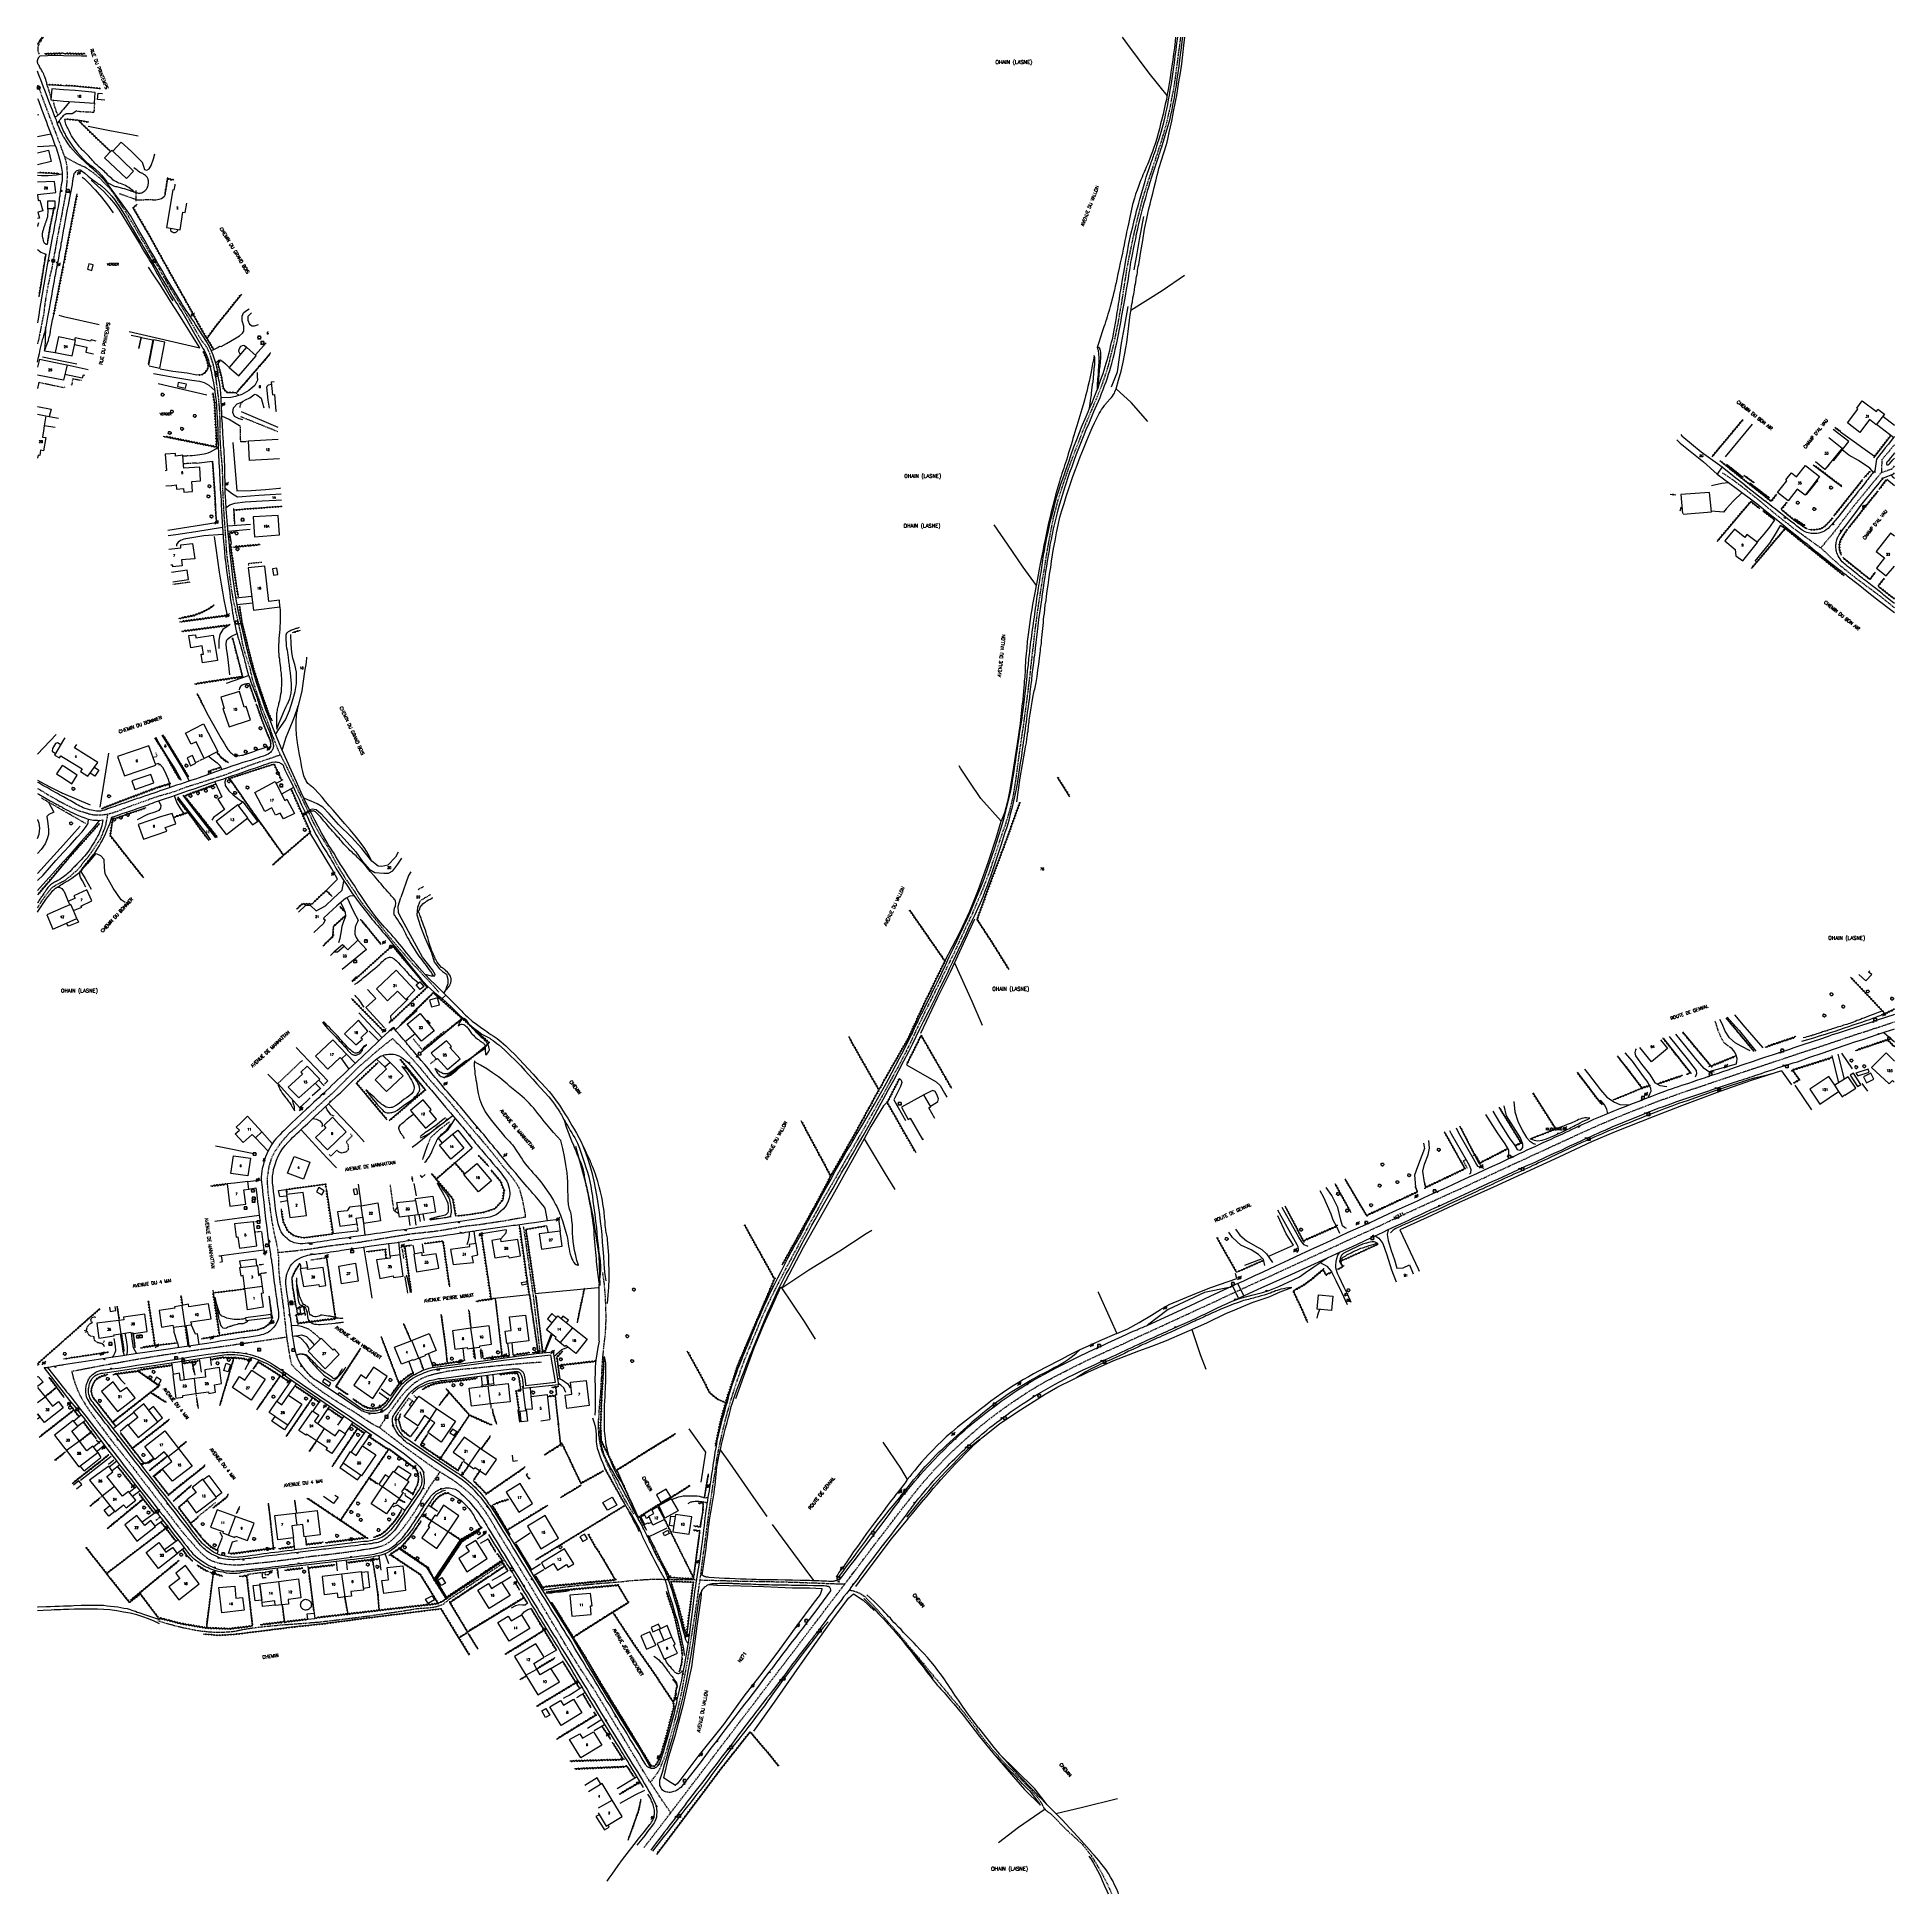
# Model space of a CAD drawing. Header units: millimetres. Extents: x 157000 to 158000, y 155000 to 156000.
import ezdxf
from ezdxf.enums import TextEntityAlignment as Align

# ---------------------------------------------------------------- set-up
doc = ezdxf.new("R2010")
doc.units = ezdxf.units.MM
doc.linetypes.add('DASHED', pattern=[0.75, 0.5, -0.25])
doc.layers.get('0').update_dxf_attribs({"linetype": 'CONTINUOUS'})
for name, color, linetype in [('W0001', 6, 'DASHED'), ('W0006', 2, 'CONTINUOUS'), ('W0008', 7, 'CONTINUOUS'), ('W0014', 7, 'CONTINUOUS'), ('W0015', 2, 'CONTINUOUS'), ('W0017', 7, 'CONTINUOUS'), ('W0020', 2, 'CONTINUOUS'), ('W0070', 7, 'DASHED'), ('W0071', 7, 'CONTINUOUS'), ('W0101', 7, 'CONTINUOUS'), ('W0104', 1, 'CONTINUOUS'), ('W0105', 7, 'CONTINUOUS'), ('W0112', 1, 'DASHED'), ('W0211', 2, 'CONTINUOUS'), ('W0214', 2, 'CONTINUOUS'), ('W0300', 7, 'CONTINUOUS'), ('W0303', 7, 'CONTINUOUS'), ('W0310', 3, 'CONTINUOUS'), ('W0322', 7, 'CONTINUOUS'), ('W0323', 7, 'CONTINUOUS'), ('W0330', 7, 'CONTINUOUS'), ('W0333', 7, 'CONTINUOUS'), ('W0401', 7, 'CONTINUOUS'), ('W0402', 7, 'CONTINUOUS'), ('W0420', 7, 'CONTINUOUS'), ('W0438', 7, 'CONTINUOUS'), ('W0473', 7, 'CONTINUOUS'), ('W0515', 5, 'CONTINUOUS'), ('W0850', 7, 'CONTINUOUS'), ('W0980', 7, 'CONTINUOUS'), ('W0984', 7, 'CONTINUOUS'), ('W0989', 7, 'CONTINUOUS'), ('W0990', 7, 'CONTINUOUS'), ('W0991', 7, 'CONTINUOUS'), ('W1102', 7, 'CONTINUOUS')]:
    doc.layers.add(name, color=color, linetype=linetype)
doc.styles.get("Standard").update_dxf_attribs({"font": 'romans.shx', "width": 0.85})

# ---------------------------------------------------------------- blocks, each defined once
blk = doc.blocks.new('T401')
for p, q in [((-0.3, 0.3), (0, 0.3)), ((-0.3, -0.25), (-0.3, 0.3)), ((-0.3, 0.15), (0, 0.15)), ((-0.3, 0), (0, 0)), ((0, 0.3), (0, -0.25)), ((-0.3, -0.15), (0, -0.15)), ((-0.3, -0.25), (-0.3, -0.3)), ((-0.3, -0.3), (0, -0.3)), ((0, -0.3), (0, -0.25))]:
    blk.add_line(p, q)
blk = doc.blocks.new('T420')
for p, q in [((0.7, 0.7), (-0.8, 0.7)), ((-0.8, 0.7), (-0.8, -0.8)), ((0.7, 0.7), (0.7, -0.8)), ((0.7, -0.8), (-0.8, -0.8))]:
    blk.add_line(p, q)
blk.add_ellipse((0, 0), major_axis=(-0.53, 0.53), ratio=1, start_param=3.926991, end_param=10.210176)
blk = doc.blocks.new('T473')
for p, q in [((-0.166667, 0.166667), (0.166667, -0.166667)), ((-0.166667, -0.166667), (0.166667, 0.166667)), ((0.500001, 0.500001), (1.000002, 1.000002)), ((-1.000002, -1.000002), (-0.500001, -0.500001))]:
    blk.add_line(p, q)
blk.add_ellipse((0, 0), major_axis=(0.471405, 0.471405), ratio=1, start_param=5.4977871438, end_param=11.780972451)
blk = doc.blocks.new('T300')
for p, q in [((-0.8, 0.5), (-0.9, 0.3)), ((-0.9, 0.3), (-0.9, 0.2)), ((-0.9, 0.2), (-0.7, 0.1)), ((-0.7, 0.6), (-0.8, 0.5)), ((-0.8, -0.1), (-0.7, 0.1)), ((-0.6, 0.7), (-0.7, 0.6)), ((-0.7, 0.1), (-0.7, 0.1)), ((-0.5, 0.7), (-0.6, 0.7)), ((-0.3, 0.6), (-0.5, 0.7)), ((-0.3, 0.6), (-0.2, 0.7)), ((-0.2, 0.6), (-0.3, 0.6)), ((-0.2, 0.7), (-0.1, 0.8)), ((-0.1, 0.8), (0.1, 0.8)), ((0.1, 0.8), (0.2, 0.7)), ((0.2, 0.7), (0.3, 0.6)), ((0.3, 0.6), (0.4, 0.5)), ((0.5, 0.5), (0.3, 0.5)), ((0.4, 0.5), (0.4, 0.5)), ((0.6, 0.4), (0.5, 0.5)), ((0.6, 0.4), (0.7, 0.3)), ((0.7, 0.3), (0.7, 0.2)), ((0.7, 0.2), (0.7, 0.1)), ((0.7, 0.1), (0.7, -0.2)), ((-0.8, -0.2), (-0.8, -0.1)), ((-0.7, -0.3), (-0.8, -0.2)), ((-0.8, -0.2), (-0.8, -0.2)), ((-0.7, -0.4), (-0.7, -0.3)), ((-0.5, -0.5), (-0.7, -0.4)), ((-0.4, -0.5), (-0.5, -0.5)), ((-0.4, -0.5), (-0.3, -0.5)), ((-0.3, -0.5), (-0.3, -0.4)), ((-0.3, -0.6), (-0.3, -0.5)), ((-0.3, -0.5), (-0.3, -0.5)), ((-0.2, -0.7), (-0.3, -0.6)), ((-0.1, -0.8), (-0.2, -0.7)), ((0.1, -0.8), (-0.1, -0.8)), ((0.2, -0.7), (0.1, -0.8)), ((0.3, -0.5), (0.2, -0.5)), ((0.3, -0.6), (0.2, -0.7)), ((0.2, -0.7), (0.2, -0.7)), ((0.5, -0.4), (0.3, -0.5)), ((0.3, -0.5), (0.3, -0.6)), ((0.3, -0.5), (0.3, -0.5)), ((0.6, -0.3), (0.5, -0.4)), ((0.7, -0.2), (0.6, -0.3)), ((0.6, -0.3), (0.6, -0.3))]:
    blk.add_line(p, q)
blk = doc.blocks.new('T438')
for p, q in [((-0.4, 0.2), (0.4, 0.2)), ((-0.4, -0.2), (-0.4, 0.2)), ((0.15, 1.1), (-0.3, 1.1)), ((-0.3, 1.1), (-0.3, 0.5)), ((-0.3, 0.5), (0.15, 0.5)), ((0.3, 0.65), (0.3, 0.95)), ((0.4, 0.2), (0.4, -0.2))]:
    blk.add_line(p, q)
at = {"flags": 128}
for points in [[(-0.4, -0.2), (0.4, 0.2)], [(0.4, -0.2), (-0.4, -0.2)]]:
    blk.add_lwpolyline(points, dxfattribs=at)
for centre, major_axis, start_param, end_param in [((0.15, 0.95), (0.106, -0.106), 0.7853982, 2.3561945), ((0.15, 0.65), (0.106, 0.106), 3.9269908, 5.4977871)]:
    blk.add_ellipse(centre, major_axis=major_axis, ratio=1, start_param=start_param, end_param=end_param)
blk = doc.blocks.new('T850')
for p, q in [((-0.2, -0.1), (0, 0.3)), ((0, 0.3), (0.2, -0.1)), ((-0.2, -0.1), (0.2, -0.1))]:
    blk.add_line(p, q)
for major_axis in [(-0.106, 0.106), (-0.0354, 0.0354), (-0.0236, 0.0236)]:
    blk.add_ellipse((0, 0), major_axis=major_axis, ratio=1, start_param=3.926991, end_param=10.210176)
blk = doc.blocks.new('T303')
for p, q in [((-0.8, 0), (-0.3, 0.2)), ((-0.3, -0.2), (-0.8, 0)), ((-0.3, 0.2), (0, 0.8)), ((0, 0.8), (0.3, 0.2)), ((0.3, 0.2), (0.8, 0)), ((0.8, 0), (0.3, -0.2)), ((-0.5, -0.6), (-0.3, -0.2)), ((0, -0.3), (-0.5, -0.6)), ((0.6, -0.6), (0, -0.3)), ((0.3, -0.2), (0.6, -0.6))]:
    blk.add_line(p, q)
blk = doc.blocks.new('t310o')
at = {"color": 0, "linetype": 'Continuous'}
for centre, start, end in [((-0.5, 0.4), 216.8699, 323.1304), ((0.5, -0.4), 36.8699, 143.1303)]:
    blk.add_arc(centre, 0.625, start, end, dxfattribs=at)
blk = doc.blocks.new('t323o')
at = {"color": 0, "linetype": 'Continuous'}
for radius in [0.25, 0.15]:
    blk.add_circle((0, 0), radius, dxfattribs=at)
blk = doc.blocks.new('t322o')
at = {"color": 0, "linetype": 'Continuous'}
for radius in [0.25, 0.15]:
    blk.add_circle((0, 0), radius, dxfattribs=at)

msp = doc.modelspace()

# ---------------------------------------------------------------- linework, layer by layer
at = {"layer": 'W0001'}
for points in [[(157615.5, 156000), (157615, 155995.9), (157614.4, 155991.7), (157613.9, 155987.6), (157613.3, 155983.4), (157612.8, 155979.2), (157612.2, 155975), (157611.5, 155970.9), (157610.7, 155966.9), (157610, 155962.9), (157609.1, 155959), (157608.2, 155955), (157607.5, 155952.1), (157606.7, 155949.2), (157605.8, 155946.3), (157605, 155943.5), (157604.5, 155941.8), (157603.9, 155940.2), (157603.4, 155938.5), (157602.9, 155936.9), (157602.3, 155935.3), (157601.8, 155933.6), (157601.2, 155932), (157600.7, 155930.3), (157599.3, 155926.2), (157597.9, 155922.1), (157596.6, 155917.9), (157595.3, 155913.8), (157593.9, 155908.8), (157592.7, 155903.9), (157591.5, 155898.9), (157590.3, 155893.9), (157589.3, 155889.1), (157588.3, 155884.2), (157587.3, 155879.3), (157586.4, 155874.5), (157586, 155871.8), (157585.6, 155869.2), (157585.2, 155866.6), (157584.8, 155864), (157584.4, 155861.4), (157584, 155858.7), (157583.6, 155856.1), (157583.1, 155853.5), (157582.4, 155849.6), (157581.7, 155845.6), (157580.9, 155841.7), (157580.1, 155837.8), (157579.2, 155833.7), (157578.2, 155829.6), (157577.2, 155825.5), (157576.1, 155821.4), (157575.2, 155818.6), (157574.2, 155815.7), (157573.2, 155812.9), (157572.1, 155810.1), (157571.4, 155808.3), (157570.7, 155806.5), (157569.9, 155804.7), (157569.2, 155803), (157568.4, 155801.2), (157567.7, 155799.4), (157566.9, 155797.7), (157566.2, 155795.9), (157564.6, 155792.2), (157563.1, 155788.5), (157561.6, 155784.7), (157560.2, 155781), (157558.5, 155776.5), (157556.8, 155772.1), (157555.1, 155767.6), (157553.6, 155763.1), (157552.1, 155758.9), (157550.8, 155754.8), (157549.5, 155750.6), (157548.3, 155746.3), (157547.1, 155741.6), (157546.1, 155736.8), (157545.2, 155732), (157544.3, 155727.3), (157543.5, 155722.8), (157542.8, 155718.3), (157542.1, 155713.8), (157541.3, 155709.3), (157540.5, 155704.2), (157539.7, 155699.2), (157538.9, 155694.1), (157538.2, 155689.1), (157537.6, 155684.6), (157537, 155680), (157536.5, 155675.5), (157536, 155671)], [(157000, 155974.4), (157000.3, 155973.5), (157000.9, 155972), (157001.5, 155970.4), (157002.2, 155968.5), (157002.9, 155966.6), (157003.6, 155964.7), (157004.3, 155962.8), (157005, 155960.9), (157005.7, 155959), (157006.5, 155957.1), (157007.2, 155955.2), (157007.9, 155953.2), (157008.7, 155951.1), (157009.5, 155949.1), (157010.2, 155947.1), (157010.9, 155945.3), (157011.6, 155943.5), (157012.3, 155941.6), (157012.9, 155939.8), (157013.2, 155939.1), (157013.4, 155938.4), (157013.7, 155937.6), (157014, 155936.9)], [(157014, 155936.9), (157014.5, 155935.6)], [(157014.5, 155935.6), (157014.7, 155934.8), (157015, 155934), (157015.2, 155933.2), (157015.4, 155932.4), (157015.7, 155930.5), (157015.8, 155928.6), (157015.9, 155926.7), (157015.9, 155924.7), (157015.8, 155922.6), (157015.6, 155920.5), (157015.4, 155918.4), (157015.1, 155916.4), (157014.9, 155914.7), (157014.6, 155913.1), (157014.3, 155911.5), (157014, 155909.8)], [(157111, 155671), (157110.7, 155672.2), (157110.4, 155673.4), (157110.2, 155674.6), (157110, 155675.8), (157109.8, 155676.9), (157109.6, 155678.1), (157109.3, 155679.3), (157109.1, 155680.5), (157108.8, 155681.7), (157108.6, 155682.8), (157108.3, 155684), (157108, 155685.2), (157107.8, 155686.3), (157107.5, 155687.5), (157107.3, 155688.6), (157107, 155689.8), (157106.5, 155692.2), (157105.9, 155694.7), (157105.4, 155697.1), (157105, 155699.6), (157104.5, 155702.4), (157104.1, 155705.3), (157103.7, 155708.1), (157103.4, 155711), (157103, 155713.6), (157102.7, 155716.1), (157102.3, 155718.7), (157102, 155721.3), (157101.7, 155725), (157101.5, 155728.8), (157101.2, 155732.5), (157101, 155736.2), (157100.7, 155739.6), (157100.5, 155742.9), (157100.3, 155746.3), (157100.1, 155749.6), (157100, 155752), (157099.9, 155754.4), (157099.8, 155756.8), (157099.8, 155759.2), (157099.7, 155761.6), (157099.7, 155764), (157099.6, 155766.4), (157099.5, 155768.8), (157099.4, 155770.4), (157099.2, 155772), (157099.1, 155773.6), (157098.9, 155775.2), (157098.8, 155776.7), (157098.7, 155778.3), (157098.6, 155779.9), (157098.5, 155781.5), (157098.4, 155783.1), (157098.4, 155784.6), (157098.4, 155786.1), (157098.4, 155787.7), (157098.4, 155789.2), (157098.4, 155790.8), (157098.4, 155792.3), (157098.3, 155793.9), (157098.2, 155796.3), (157098.1, 155798.7), (157097.9, 155801.1), (157097.7, 155803.5), (157097.6, 155804.5), (157097.5, 155805.5), (157097.4, 155806.5), (157097.2, 155807.5), (157097, 155809.4), (157096.8, 155811.2), (157096.5, 155813.1), (157096.3, 155814.9), (157096.1, 155816.2), (157095.9, 155817.5), (157095.7, 155818.8), (157095.4, 155820.1), (157095.1, 155821.7), (157094.7, 155823.4), (157094.2, 155825), (157093.7, 155826.6), (157093.2, 155828.1), (157092.7, 155829.6), (157092.1, 155831.1), (157091.4, 155832.5), (157091, 155833.1), (157090.7, 155833.7), (157090.2, 155834.2), (157089.8, 155834.8), (157089.4, 155835.3), (157089, 155835.8), (157088.5, 155836.4), (157088.1, 155837), (157087.5, 155838), (157086.8, 155839.1), (157086.2, 155840.3), (157085.5, 155841.4), (157084.9, 155842.5), (157084.3, 155843.6), (157083.7, 155844.7), (157083, 155845.8), (157081.5, 155848.5), (157079.9, 155851.1), (157078.3, 155853.8), (157076.7, 155856.4), (157075.1, 155859), (157073.5, 155861.7), (157071.9, 155864.3), (157070.3, 155867), (157068.7, 155869.8), (157067, 155872.6), (157065.4, 155875.4), (157063.7, 155878.2), (157063, 155879.6), (157062.2, 155880.9), (157061.4, 155882.3), (157060.6, 155883.6), (157059.8, 155884.9), (157059, 155886.3), (157058.3, 155887.6), (157057.5, 155889), (157055.7, 155891.9), (157054, 155894.9), (157052.3, 155897.9), (157050.5, 155900.8), (157048.9, 155903.5), (157047.3, 155906.1), (157045.6, 155908.7), (157043.9, 155911.3), (157043, 155912.7), (157042.1, 155914.1), (157041.2, 155915.5), (157040.2, 155916.8), (157039.2, 155918.1), (157038, 155919.3), (157036.9, 155920.5), (157035.7, 155921.7), (157034.6, 155922.9), (157033.5, 155924), (157032.3, 155925), (157031, 155926.1), (157029.9, 155926.9), (157028.8, 155927.8), (157027.6, 155928.6), (157026.4, 155929.4), (157025.9, 155929.6), (157025.5, 155929.9), (157025, 155930.1), (157024.5, 155930.3), (157024, 155930.5), (157023.5, 155930.8), (157023, 155931), (157022.5, 155931.2), (157020.5, 155932.3), (157018.5, 155933.4), (157016.5, 155934.5), (157014.5, 155935.6)], [(157014, 155909.8), (157013.9, 155909.2), (157013.8, 155908.6), (157013.6, 155908), (157013.5, 155907.3), (157013.4, 155906.7), (157013.3, 155906.1), (157013.2, 155905.4), (157013.1, 155904.8), (157012.8, 155903.4), (157012.5, 155902), (157012.3, 155900.6), (157012, 155899.2), (157011.7, 155897.8), (157011.4, 155896.4), (157011.2, 155895), (157010.9, 155893.6), (157010.5, 155891.6), (157010.2, 155889.6), (157009.8, 155887.6), (157009.5, 155885.6), (157009.1, 155883.6), (157008.7, 155881.6), (157008.4, 155879.6), (157008, 155877.6), (157007.6, 155875.4), (157007.1, 155873.2), (157006.6, 155871), (157006.2, 155868.9), (157005.7, 155866.7), (157005.3, 155864.5), (157004.9, 155862.4), (157004.5, 155860.2), (157004.3, 155858.9), (157004.1, 155857.7), (157003.9, 155856.4), (157003.8, 155855.2), (157003.6, 155853.9), (157003.5, 155852.6), (157003.3, 155851.4), (157003.1, 155850.1), (157002.6, 155847.6), (157002.1, 155845.1), (157001.6, 155842.5), (157001.1, 155840), (157000.6, 155837.5), (157000, 155835), (157000, 155834.9)], [(158000, 155780.5), (157998.3, 155778.5), (157997.1, 155776.9), (157995.8, 155775.4), (157994.5, 155773.9), (157993.2, 155772.4), (157993, 155765.5)], [(157960.3, 155724.9), (157958.3, 155726.3), (157956.4, 155727.7), (157954.4, 155729.1), (157952.4, 155730.5), (157950.5, 155731.9), (157948.6, 155733.3), (157946.7, 155734.7), (157944.8, 155736.1), (157942.6, 155737.9), (157940.3, 155739.6), (157938.1, 155741.4), (157935.9, 155743.2), (157934.5, 155744.3), (157933.2, 155745.4), (157931.9, 155746.5), (157930.6, 155747.6), (157929.3, 155748.7), (157928, 155749.8), (157926.6, 155750.9), (157925.3, 155752), (157922.6, 155754.1), (157919.9, 155756.3), (157917.2, 155758.4), (157914.4, 155760.5), (157912.6, 155761.8), (157910.9, 155763), (157909.1, 155764.2), (157907.3, 155765.4)], [(157993, 155765.5), (157990.4, 155762.4), (157987.8, 155759.3), (157985.2, 155756.1), (157982.6, 155752.9), (157980.5, 155750.4), (157978.5, 155747.9), (157976.6, 155745.4), (157974.6, 155742.8), (157973.9, 155741.9), (157973.3, 155741), (157972.6, 155740.2), (157971.9, 155739.3), (157971.3, 155738.4), (157970.6, 155737.5), (157970, 155736.6), (157969.3, 155735.8), (157968, 155734.2), (157966.8, 155732.6), (157965.5, 155731.1), (157964.2, 155729.5), (157960.3, 155724.9)], [(157993, 155765.5), (157998.7, 155767.5), (158000, 155769.1)], [(157960.3, 155724.9), (157962.5, 155722.9), (157964.7, 155720.8), (157966.9, 155718.8), (157969.2, 155716.8), (157971.2, 155715.1), (157973.2, 155713.5), (157975.2, 155711.8), (157977.3, 155710.2), (157979.2, 155708.7), (157981.1, 155707.2), (157983.1, 155705.8), (157985, 155704.3), (157987, 155702.9), (157988.9, 155701.5), (157990.9, 155700), (157992.8, 155698.5), (157995.1, 155696.7), (157997.3, 155694.9), (157999.6, 155693), (158000, 155692.7)], [(157130.7, 155613.5), (157129.7, 155615.8), (157128.8, 155618.1), (157127.9, 155620.4), (157127, 155622.7), (157126.6, 155623.6), (157126.3, 155624.5), (157126, 155625.4), (157125.7, 155626.3), (157125.4, 155627.2), (157125.1, 155628.1), (157124.8, 155629), (157124.4, 155629.9), (157124, 155631), (157123.6, 155632.1), (157123.1, 155633.2), (157122.7, 155634.2), (157122.2, 155635.3), (157121.8, 155636.4), (157121.3, 155637.5), (157120.9, 155638.6), (157120.3, 155640.3), (157119.7, 155642.1), (157119.1, 155643.8), (157118.5, 155645.6), (157117.8, 155647.7), (157117.1, 155649.9), (157116.4, 155652), (157115.8, 155654.1), (157115.6, 155654.9), (157115.4, 155655.6), (157115.3, 155656.4), (157115.1, 155657.1), (157114.9, 155657.9), (157114.8, 155658.6), (157114.6, 155659.4), (157114.4, 155660.1), (157114, 155661.5), (157113.6, 155662.8), (157113.1, 155664.2), (157112.7, 155665.5), (157112.2, 155666.9), (157111.8, 155668.2), (157111.3, 155669.6), (157111, 155671), (157111, 155671), (157111, 155671), (157111, 155671), (157111, 155671)], [(157536, 155671), (157535.9, 155670.3), (157535.8, 155669.7), (157535.7, 155669), (157535.6, 155668.3), (157535.4, 155665.9), (157535.1, 155663.4), (157534.8, 155661), (157534.6, 155658.5), (157534.3, 155656.1), (157534, 155653.7), (157533.7, 155651.2), (157533.4, 155648.8), (157532.8, 155644), (157532.2, 155639.3), (157531.5, 155634.5), (157530.9, 155629.8), (157530.6, 155627.5), (157530.2, 155625.3), (157529.9, 155623.1), (157529.6, 155620.9), (157529.3, 155618.6), (157528.9, 155616.4), (157528.6, 155614.2), (157528.3, 155612), (157528.1, 155610.5), (157527.9, 155608.9), (157527.7, 155607.4), (157527.5, 155605.9), (157527.3, 155604.4), (157527.1, 155602.9), (157526.9, 155601.3), (157526.7, 155599.8), (157526.3, 155597.3), (157525.9, 155594.8), (157525.5, 155592.3), (157525, 155589.8), (157524.4, 155587.3), (157523.7, 155584.7), (157523.1, 155582.2), (157522.3, 155579.6), (157521.8, 155578.1), (157521.4, 155576.6), (157520.9, 155575.1), (157520.3, 155573.6), (157519.8, 155572.2), (157519.3, 155570.7), (157518.8, 155569.2), (157518.3, 155567.7), (157517.6, 155565.6), (157516.9, 155563.4), (157516.2, 155561.3), (157515.5, 155559.1), (157514.8, 155557), (157514.1, 155554.9), (157513.4, 155552.8), (157512.7, 155550.6), (157511.3, 155546.9), (157509.8, 155543.2), (157508.4, 155539.6), (157506.8, 155535.9), (157505, 155531.6), (157503.1, 155527.3), (157501.1, 155523.1), (157499.1, 155518.8), (157496.3, 155512.7), (157493.4, 155506.5), (157490.4, 155500.4), (157487.4, 155494.2), (157486.2, 155491.7), (157485, 155489.2), (157483.7, 155486.6), (157482.4, 155484.1), (157481.2, 155481.6), (157479.9, 155479.1), (157478.6, 155476.5), (157477.4, 155474), (157476.2, 155471.4), (157475, 155468.9), (157473.7, 155466.3), (157472.5, 155463.7), (157471.3, 155461.1), (157470.1, 155458.5), (157468.9, 155456), (157467.6, 155453.4), (157465.4, 155449.2), (157463.2, 155445), (157460.9, 155440.8), (157458.6, 155436.6), (157455.5, 155430.9), (157452.4, 155425.3), (157449.2, 155419.7), (157446.1, 155414.1), (157444.5, 155411.3), (157442.8, 155408.4), (157441.2, 155405.6), (157439.6, 155402.8), (157438, 155400), (157436.3, 155397.2), (157434.7, 155394.4), (157433.1, 155391.5), (157430, 155386.1), (157426.8, 155380.6), (157423.7, 155375.2), (157420.7, 155369.7), (157417.6, 155364.1), (157414.6, 155358.6), (157411.6, 155353), (157408.7, 155347.4), (157406.8, 155344), (157405, 155340.5), (157403.1, 155337.1), (157401.3, 155333.6), (157399.3, 155329.7), (157397.3, 155325.8), (157395.3, 155321.8), (157393.4, 155317.9), (157391.6, 155314), (157389.9, 155310.1), (157388.3, 155306.2), (157386.7, 155302.3), (157385.1, 155298.5), (157383.5, 155294.6), (157381.9, 155290.7), (157380.4, 155286.9), (157379.4, 155284.2), (157378.4, 155281.5), (157377.5, 155278.7), (157376.5, 155276), (157376.5, 155276), (157374.9, 155271.1), (157373.4, 155266.3), (157372, 155261.4), (157370.6, 155256.5), (157369.5, 155252.2), (157368.5, 155247.8), (157367.5, 155243.4), (157366.6, 155239.1), (157365.7, 155234.3), (157365, 155229.4), (157364.3, 155224.6), (157363.5, 155219.8), (157362.7, 155213.9), (157361.8, 155208.1), (157361, 155202.2), (157360.2, 155196.3), (157359.8, 155193.1), (157359.4, 155190), (157359, 155186.8), (157358.5, 155183.6), (157358.1, 155180.5), (157357.7, 155177.3), (157357.3, 155174.2), (157356.9, 155171)], [(157037.8, 155581.6), (157039.2, 155582), (157040.6, 155582.3), (157041.9, 155582.8), (157043.2, 155583.2), (157044.2, 155583.6), (157045.1, 155583.9), (157046, 155584.3), (157047, 155584.7), (157047.9, 155585.1), (157048.8, 155585.4), (157049.8, 155585.8), (157050.7, 155586.2), (157051.6, 155586.5), (157052.5, 155586.8), (157053.4, 155587.1), (157054.3, 155587.5), (157055.2, 155587.8), (157056.1, 155588.1), (157057, 155588.4), (157057.9, 155588.7), (157058.8, 155589), (157059.7, 155589.3), (157060.5, 155589.7), (157061.4, 155590), (157062.3, 155590.3), (157063.2, 155590.6), (157064.1, 155590.9), (157065, 155591.2), (157065.9, 155591.5), (157066.9, 155591.8), (157067.9, 155592.1), (157068.9, 155592.3), (157069.9, 155592.6), (157070.9, 155592.9), (157071.9, 155593.2), (157072.9, 155593.5), (157073.8, 155593.8), (157074.6, 155594.1), (157075.5, 155594.4), (157076.3, 155594.7), (157077.2, 155595.1), (157078, 155595.4), (157078.9, 155595.7), (157079.7, 155596), (157081.9, 155596.7), (157084.1, 155597.5), (157086.4, 155598.1), (157088.6, 155598.8), (157090.1, 155599.3), (157091.6, 155599.8), (157093.2, 155600.3), (157094.7, 155600.7), (157096.2, 155601.2), (157097.7, 155601.7), (157099.3, 155602.2), (157100.8, 155602.7), (157101.9, 155603.1), (157103, 155603.5), (157104.2, 155604), (157105.3, 155604.4), (157106.4, 155604.9), (157107.5, 155605.3), (157108.7, 155605.7), (157109.8, 155606.2), (157111.3, 155606.7), (157112.8, 155607.3), (157114.3, 155607.9), (157115.8, 155608.4), (157117.3, 155608.9), (157118.7, 155609.4), (157120.2, 155609.9), (157121.6, 155610.4), (157123.9, 155611.2), (157126.2, 155611.9), (157128.4, 155612.7), (157130.7, 155613.5)], [(157130.7, 155613.5), (157131.9, 155611.2), (157133.1, 155608.9), (157134.3, 155606.6), (157135.4, 155604.3), (157136, 155603), (157136.6, 155601.8), (157137.2, 155600.6), (157137.8, 155599.3), (157138.4, 155598.1), (157139, 155596.9), (157139.6, 155595.7), (157140.2, 155594.4), (157140.8, 155593.1), (157141.5, 155591.8), (157142.1, 155590.5), (157142.7, 155589.2), (157143.3, 155587.9), (157144, 155586.6), (157144.6, 155585.3), (157145.2, 155584), (157145.8, 155582.9), (157146.3, 155581.7), (157146.9, 155580.5), (157147.4, 155579.3), (157147.9, 155578.2), (157148.5, 155577), (157149.1, 155575.9), (157149.7, 155574.7), (157150.5, 155573.2), (157151.4, 155571.6), (157152.3, 155570.1), (157153.3, 155568.6), (157154.2, 155567.1), (157155.2, 155565.6), (157156.1, 155564.1), (157157, 155562.5), (157157.5, 155561.5), (157158, 155560.5), (157158.5, 155559.5), (157159, 155558.5), (157159.5, 155557.5), (157160, 155556.5), (157160.6, 155555.5), (157161.1, 155554.6), (157162.1, 155552.8), (157163.1, 155551.1), (157164.2, 155549.4), (157165.3, 155547.6), (157165.9, 155546.7), (157166.6, 155545.7), (157167.2, 155544.8), (157167.9, 155543.8), (157168.6, 155542.9), (157169.3, 155541.9), (157169.9, 155541), (157170.6, 155540), (157171.1, 155539.2), (157171.6, 155538.4), (157172.1, 155537.6), (157172.6, 155536.7), (157173.1, 155535.9), (157173.7, 155535.1), (157174.2, 155534.3), (157174.8, 155533.5), (157175.8, 155532.2), (157176.8, 155530.9), (157177.9, 155529.6), (157179, 155528.4), (157180, 155527.1), (157181.1, 155525.9), (157182.2, 155524.6), (157183.2, 155523.4), (157183.9, 155522.5), (157184.6, 155521.6), (157185.3, 155520.7), (157186, 155519.8), (157186.7, 155518.9), (157187.4, 155518), (157188.1, 155517.1), (157188.8, 155516.2), (157190.4, 155514.3), (157192, 155512.4), (157193.7, 155510.5), (157195.3, 155508.6), (157197, 155506.6), (157198.6, 155504.7), (157200.3, 155502.8), (157202, 155500.9), (157203.3, 155499.5), (157204.6, 155498.2), (157205.9, 155496.8), (157207.2, 155495.4), (157208.4, 155494.1), (157209.7, 155492.8), (157210.9, 155491.4), (157212.1, 155490.1), (157213.1, 155489), (157214.2, 155487.8), (157215.2, 155486.6), (157216.2, 155485.5)], [(157000, 155595.4), (157001, 155594.8), (157004.6, 155592.6), (157008.2, 155590.5), (157011.9, 155588.4), (157012.4, 155588.1), (157012.9, 155587.9), (157013.5, 155587.6), (157014, 155587.3)], [(157014, 155587.3), (157015.9, 155586.3), (157017.9, 155585.3), (157019.9, 155584.4), (157021.9, 155583.5), (157022.9, 155583.2), (157023.9, 155582.9), (157024.9, 155582.6), (157025.9, 155582.3), (157026.8, 155582), (157027.7, 155581.7), (157028.6, 155581.5), (157029.6, 155581.3), (157030.2, 155581.2), (157030.9, 155581.1), (157031.5, 155581.1), (157032.2, 155581.1), (157033.6, 155581.1), (157035, 155581.2), (157036.4, 155581.4), (157037.8, 155581.6)], [(157014, 155545.5), (157014.3, 155545.6), (157014.6, 155545.8), (157014.9, 155546), (157015.2, 155546.2), (157016, 155546.8), (157016.8, 155547.5), (157017.6, 155548.2), (157018.4, 155548.8), (157019.4, 155549.8), (157020.5, 155550.7), (157021.6, 155551.7), (157022.6, 155552.8), (157022.9, 155553.1), (157023.1, 155553.4), (157023.4, 155553.7), (157023.6, 155554.1), (157023.8, 155554.4), (157024.1, 155554.7), (157024.3, 155555.1), (157024.5, 155555.4), (157024.9, 155555.8), (157025.3, 155556.3), (157025.6, 155556.7), (157026, 155557.1), (157026.4, 155557.5), (157026.8, 155558), (157027.1, 155558.4), (157027.5, 155558.8), (157028.1, 155559.7), (157028.7, 155560.5), (157029.3, 155561.4), (157029.9, 155562.3), (157030.4, 155563.1), (157031, 155563.9), (157031.5, 155564.7), (157032, 155565.5), (157032.5, 155566.2), (157032.9, 155566.9), (157033.4, 155567.5), (157033.8, 155568.2), (157034.2, 155569), (157034.5, 155569.8), (157034.9, 155570.6), (157035.2, 155571.4), (157035.4, 155571.9), (157035.6, 155572.4), (157035.8, 155573), (157036, 155573.5), (157036.2, 155574), (157036.4, 155574.6), (157036.6, 155575.1), (157036.8, 155575.7), (157036.9, 155576.1), (157037, 155576.5), (157037, 155577), (157037.1, 155577.4), (157037.3, 155578.4), (157037.5, 155579.5), (157037.7, 155580.6), (157037.8, 155581.6)], [(157000, 155531.1), (157000.1, 155531.3), (157000.3, 155531.7), (157000.6, 155532.1), (157000.8, 155532.5), (157001.4, 155533.4), (157002, 155534.2), (157002.5, 155535.1), (157003.1, 155535.9), (157003.6, 155536.6), (157004, 155537.3), (157004.5, 155537.9), (157005, 155538.6), (157005.7, 155539.5), (157006.4, 155540.4), (157007.2, 155541.3), (157008, 155542.1), (157009, 155542.8), (157010, 155543.4), (157011.1, 155543.9), (157012.2, 155544.5), (157012.4, 155544.6), (157012.6, 155544.7), (157012.9, 155544.9), (157013.1, 155545), (157013.3, 155545.1), (157013.5, 155545.2), (157013.8, 155545.3), (157014, 155545.5)], [(157437.9, 155171), (157438.5, 155171.9), (157439.2, 155172.8), (157439.9, 155173.7), (157440.6, 155174.6), (157442.7, 155177.4), (157444.8, 155180.2), (157446.9, 155182.9), (157449, 155185.7), (157451.1, 155188.5), (157453.2, 155191.3), (157455.4, 155194.1), (157457.5, 155196.8), (157461.3, 155201.8), (157465.1, 155206.8), (157469, 155211.7), (157472.9, 155216.7), (157476.7, 155221.3), (157480.7, 155225.9), (157484.8, 155230.4), (157489, 155234.7), (157493.2, 155238.8), (157497.4, 155242.7), (157501.7, 155246.6), (157506.1, 155250.4), (157509.1, 155252.9), (157512.1, 155255.3), (157515.2, 155257.7), (157518.3, 155260), (157522.9, 155263.3), (157527.6, 155266.5), (157532.3, 155269.6), (157537.1, 155272.6), (157542.4, 155275.7), (157547.9, 155278.6), (157553.3, 155281.4), (157558.8, 155284.2), (157564.5, 155287), (157570.3, 155289.7), (157576.1, 155292.4), (157581.9, 155295), (157584.8, 155296.3), (157587.6, 155297.7), (157590.5, 155299), (157593.3, 155300.3), (157596.2, 155301.6), (157599.1, 155302.9), (157601.9, 155304.2), (157604.8, 155305.5), (157607.7, 155306.9), (157610.7, 155308.3), (157613.6, 155309.6), (157616.6, 155311), (157619.5, 155312.3), (157622.5, 155313.7), (157625.4, 155315.1), (157628.4, 155316.4), (157634.7, 155319.3), (157641, 155322.3), (157647.3, 155325.2), (157653.6, 155328.1), (157656.3, 155329.3), (157658.9, 155330.5), (157661.6, 155331.7), (157664.3, 155332.9), (157666.9, 155334.2), (157669.6, 155335.4), (157672.2, 155336.6), (157674.9, 155337.8), (157677.6, 155339.1), (157680.3, 155340.3), (157683, 155341.5), (157685.7, 155342.8), (157688.4, 155344), (157691.1, 155345.3), (157693.8, 155346.5), (157696.5, 155347.8), (157699.4, 155349.1), (157702.3, 155350.4), (157705.2, 155351.8), (157708.1, 155353.1), (157711.1, 155354.5), (157714, 155355.8), (157716.9, 155357.1), (157719.8, 155358.5), (157722.8, 155359.8), (157725.7, 155361.2), (157728.6, 155362.6), (157731.6, 155364), (157734.5, 155365.3), (157737.4, 155366.7), (157740.4, 155368), (157743.3, 155369.4), (157746.4, 155370.8), (157749.4, 155372.2), (157752.4, 155373.5), (157755.5, 155374.9), (157758.5, 155376.3), (157761.6, 155377.7), (157764.6, 155379), (157767.7, 155380.4), (157770.5, 155381.7), (157773.4, 155383.1), (157776.2, 155384.4), (157779.1, 155385.7), (157781.9, 155387), (157784.8, 155388.4), (157787.6, 155389.7), (157790.5, 155391), (157793.2, 155392.3), (157796, 155393.6), (157798.8, 155394.8), (157801.6, 155396.1), (157804.4, 155397.4), (157807.1, 155398.7), (157809.9, 155399.9), (157812.7, 155401.2), (157815.4, 155402.5), (157818.1, 155403.7), (157820.8, 155405), (157823.5, 155406.2), (157826.1, 155407.4), (157828.8, 155408.7), (157831.5, 155409.9), (157834.2, 155411.1), (157837.8, 155412.7), (157841.3, 155414.3), (157844.9, 155415.8), (157848.4, 155417.3), (157852.8, 155419.1), (157857.1, 155420.9), (157861.5, 155422.6), (157865.9, 155424.3), (157870.5, 155426.1), (157875.1, 155427.8), (157879.8, 155429.4), (157884.4, 155431.1), (157889, 155432.7), (157893.6, 155434.2), (157898.2, 155435.7), (157902.7, 155437.3), (157907.8, 155439), (157912.8, 155440.7), (157917.9, 155442.4), (157922.9, 155444.1), (157929.4, 155446.2), (157935.9, 155448.4), (157942.3, 155450.5), (157948.8, 155452.7), (157954, 155454.4), (157959.2, 155456.1), (157964.4, 155457.8), (157969.7, 155459.6), (157971.1, 155460.1), (157972.5, 155460.6), (157973.9, 155461.1), (157975.3, 155461.5), (157977.3, 155462.2), (157979.4, 155462.9), (157981.5, 155463.6), (157983.6, 155464.2), (157985.7, 155464.9), (157987.7, 155465.6), (157989.8, 155466.3), (157991.9, 155466.9), (157996.8, 155468.6), (158000, 155469.7)], [(157129.6, 155345.3), (157129.3, 155347.5), (157128.9, 155349.6), (157128.5, 155351.7), (157128, 155353.8), (157127.5, 155355.9), (157127.1, 155358.1), (157126.7, 155360.2), (157126.3, 155362.3), (157125.9, 155365.1), (157125.5, 155367.9), (157125.2, 155370.7), (157124.8, 155373.4), (157124.6, 155374.8), (157124.4, 155376.2), (157124.2, 155377.6), (157124.1, 155379.1), (157124, 155380.8), (157123.8, 155382.6), (157123.8, 155384.3), (157123.9, 155386.1), (157124.1, 155387.6), (157124.3, 155389), (157124.5, 155390.5), (157124.8, 155391.9), (157125.2, 155393.4), (157125.6, 155394.8), (157126.1, 155396.2), (157126.7, 155397.6), (157128.2, 155400.3), (157129.9, 155402.9), (157131.8, 155405.4), (157133.8, 155407.8), (157134.6, 155408.6), (157135.4, 155409.5), (157136.2, 155410.3), (157137.1, 155411), (157137.9, 155411.8), (157138.8, 155412.6), (157139.6, 155413.3), (157140.5, 155414.1), (157141.5, 155415.1), (157142.5, 155416.1), (157143.6, 155417.1), (157144.6, 155418.1), (157145.6, 155419.1), (157146.6, 155420.1), (157147.7, 155421.1), (157148.7, 155422), (157150.1, 155423.3), (157151.5, 155424.6), (157152.8, 155425.9), (157154.2, 155427.1), (157155.6, 155428.4), (157157, 155429.7), (157158.4, 155430.9), (157159.7, 155432.2), (157161.6, 155434), (157163.4, 155435.8), (157165.2, 155437.6), (157167, 155439.5), (157168.9, 155441.3), (157170.7, 155443.1), (157172.5, 155444.9), (157174.4, 155446.6), (157178.5, 155450.2), (157182.6, 155453.8), (157186.8, 155457.2), (157191.1, 155460.6)], [(157191.1, 155460.6), (157193.2, 155458.6), (157195.3, 155456.6), (157197.3, 155454.5), (157199.3, 155452.4), (157201.1, 155450.5), (157202.7, 155448.6), (157204.4, 155446.7), (157206.1, 155444.8), (157207, 155443.7), (157207.9, 155442.6), (157208.7, 155441.6), (157209.6, 155440.5), (157210.5, 155439.4), (157211.4, 155438.3), (157212.3, 155437.2), (157213.2, 155436.2), (157214.1, 155435.1), (157215.1, 155434.1), (157216, 155433.1), (157217, 155432), (157217.9, 155431), (157218.9, 155430), (157219.8, 155429), (157220.7, 155427.9), (157221.6, 155426.9), (157222.4, 155426), (157223.2, 155425), (157224, 155424), (157224.8, 155423), (157225.6, 155422), (157226.5, 155421), (157227.3, 155420), (157229.2, 155417.7), (157231.2, 155415.3), (157233.2, 155413), (157235.2, 155410.6), (157235.9, 155409.7), (157236.7, 155408.9), (157237.4, 155408), (157238.2, 155407.1), (157238.9, 155406.2), (157239.7, 155405.3), (157240.4, 155404.5), (157241.2, 155403.6), (157243.7, 155400.6), (157246.2, 155397.5), (157248.6, 155394.5), (157251, 155391.4), (157253, 155389), (157255, 155386.6), (157256.9, 155384), (157258.6, 155381.4), (157259.2, 155380.1), (157259.7, 155378.8), (157260.1, 155377.4), (157260.5, 155376.1), (157260.8, 155374.9), (157261.1, 155373.7), (157261.3, 155372.5), (157261.6, 155371.2), (157261.9, 155369.5), (157262.2, 155367.8), (157262.5, 155366.1), (157262.7, 155364.4)], [(157262.7, 155364.4), (157257.4, 155363.5), (157252.1, 155362.5), (157246.8, 155361.7), (157241.4, 155360.9), (157239.8, 155360.6), (157238.1, 155360.4), (157236.4, 155360.2), (157234.7, 155360), (157233, 155359.8), (157231.3, 155359.6), (157229.6, 155359.4), (157227.9, 155359.1), (157226.6, 155358.9), (157225.2, 155358.6), (157223.9, 155358.4), (157222.5, 155358.1), (157221.1, 155357.9), (157219.8, 155357.6), (157218.4, 155357.4), (157217.1, 155357.2), (157215, 155356.9), (157212.9, 155356.6), (157210.8, 155356.4), (157208.7, 155356.2), (157206.6, 155355.9), (157204.5, 155355.7), (157202.4, 155355.5), (157200.3, 155355.2), (157198.1, 155354.9), (157196, 155354.5), (157193.8, 155354.2), (157191.7, 155353.8), (157189.5, 155353.5), (157187.3, 155353.1), (157185.2, 155352.8), (157183, 155352.4), (157179.9, 155351.9), (157176.8, 155351.4), (157173.7, 155350.9), (157170.6, 155350.5), (157169, 155350.3), (157167.3, 155350.1), (157165.7, 155349.9), (157164, 155349.7), (157162.4, 155349.5), (157160.7, 155349.3), (157159, 155349.1), (157157.4, 155348.9), (157155.9, 155348.7), (157154.5, 155348.4), (157153.1, 155348.2), (157151.6, 155348), (157150.2, 155347.7), (157148.7, 155347.5), (157147.3, 155347.3), (157145.9, 155347.1), (157143.8, 155346.8), (157141.7, 155346.6), (157139.6, 155346.3), (157137.5, 155346.1), (157135.5, 155345.9), (157133.6, 155345.7), (157131.6, 155345.5), (157129.6, 155345.3)], [(157134.3, 155299.8), (157134.1, 155301.4), (157133.9, 155303.1), (157133.7, 155304.8), (157133.6, 155306.5), (157133.4, 155308.2), (157133.2, 155309.8), (157133, 155311.5), (157132.8, 155313.2), (157132.7, 155314.3), (157132.6, 155315.4), (157132.4, 155316.5), (157132.3, 155317.6), (157132.1, 155318.7), (157132, 155319.8), (157131.8, 155320.9), (157131.7, 155322.1), (157131.3, 155325), (157130.9, 155328), (157130.5, 155330.9), (157130.2, 155333.9), (157130.1, 155335.3), (157130, 155336.7), (157130, 155338.2), (157130, 155339.6), (157129.9, 155341), (157129.9, 155342.5), (157129.8, 155343.9), (157129.6, 155345.3)], [(157134.3, 155299.8), (157127.1, 155298.7), (157119.9, 155297.6), (157112.7, 155296.6), (157105.6, 155295.6), (157102.6, 155295.1), (157099.6, 155294.7), (157096.7, 155294.3), (157093.7, 155293.9), (157090.8, 155293.5), (157087.8, 155293.1), (157084.9, 155292.7), (157081.9, 155292.3), (157073.9, 155291), (157065.8, 155289.8), (157057.7, 155288.5), (157049.6, 155287.1), (157041.8, 155285.7), (157034, 155284.3), (157026.2, 155282.8), (157018.4, 155281.3)], [(157184.1, 155251.1), (157182, 155252.1), (157179.9, 155253.3), (157177.8, 155254.6), (157175.8, 155255.9), (157173.9, 155257.2), (157171.9, 155258.6), (157169.9, 155259.9), (157167.8, 155261.1), (157163, 155264), (157158.3, 155267), (157153.7, 155270.1), (157149.2, 155273.4), (157145.9, 155276.1), (157142.8, 155279), (157139.8, 155281.9), (157136.9, 155285), (157136.9, 155285), (157136.2, 155288.2), (157135.6, 155291.4), (157135.1, 155294.6), (157134.6, 155297.8), (157134.5, 155298.3), (157134.5, 155298.8), (157134.4, 155299.3), (157134.3, 155299.8)], [(157018.4, 155281.3), (157019.2, 155277.9), (157020.3, 155274.6), (157021.5, 155271.4), (157023, 155268.3), (157025.3, 155264.2), (157027.8, 155260.4), (157030.6, 155256.6), (157033.3, 155252.9), (157035.3, 155250.2), (157037.3, 155247.5), (157039.4, 155244.8), (157041.5, 155242.1), (157043.6, 155239.5), (157045.7, 155236.8), (157047.8, 155234.2), (157049.9, 155231.5), (157052, 155228.8), (157054, 155226.1), (157056.1, 155223.4), (157058.1, 155220.7), (157060.2, 155218.1), (157062.2, 155215.4), (157064.3, 155212.7), (157066.4, 155210), (157070.6, 155204.6), (157074.8, 155199.1), (157079, 155193.7), (157083.6, 155188.5), (157085.6, 155186.2), (157087.7, 155183.9), (157090, 155181.8), (157092.5, 155180), (157095.2, 155178.9), (157098, 155178.1), (157100.9, 155177.6), (157103.8, 155177.3), (157106.7, 155177.2), (157109.7, 155177.3), (157112.7, 155177.6), (157115.7, 155177.9), (157123.6, 155178.7), (157131.5, 155179.7), (157139.4, 155180.7), (157147.3, 155181.8), (157154.3, 155182.6), (157161.2, 155183.4), (157168.2, 155184.3), (157175.2, 155185.4), (157178.2, 155185.8), (157181.3, 155186.3), (157184.3, 155187), (157187.3, 155188.1), (157189.2, 155189.3), (157190.9, 155190.6), (157192.4, 155192.1), (157194, 155193.7), (157196.1, 155196), (157198, 155198.5), (157199.9, 155201), (157201.6, 155203.6), (157202.8, 155205.3), (157203.9, 155207.1), (157205, 155208.9), (157206.1, 155210.7), (157207.1, 155212.5), (157208.2, 155214.3), (157209.3, 155216.1), (157210.4, 155217.9), (157211.9, 155220.3), (157213.5, 155222.6), (157215.1, 155224.9), (157216.7, 155227.1)], [(157271.2, 155286.3), (157264.2, 155285.8), (157257.3, 155285.2), (157250.4, 155284.6), (157243.5, 155283.9), (157235.8, 155283.1), (157228, 155282.4), (157220.3, 155281.3), (157212.7, 155279.6), (157210.6, 155279), (157208.6, 155278.3), (157206.7, 155277.4), (157204.8, 155276.3), (157203.1, 155275.2), (157201.6, 155274), (157200.1, 155272.6), (157198.7, 155271.2), (157196.7, 155269), (157194.8, 155266.7), (157193.1, 155264.3), (157191.3, 155261.8), (157189.4, 155259.2), (157187.6, 155256.5), (157185.8, 155253.8), (157184.1, 155251.1)], [(157216.7, 155227.2), (157216.1, 155227.6), (157215.4, 155228), (157214.7, 155228.5), (157214.1, 155228.9), (157206.5, 155234.3), (157198.9, 155239.8), (157191.5, 155245.4), (157184.1, 155251.1)], [(157262.3, 155171), (157259.6, 155175.6), (157256.8, 155180.2), (157254, 155184.8), (157251.2, 155189.3), (157247.9, 155194.8), (157244.7, 155200.3), (157241.3, 155205.7), (157237.4, 155210.9), (157234.9, 155213.6), (157232.2, 155216.2), (157229.4, 155218.5), (157226.5, 155220.8), (157224.1, 155222.6), (157221.7, 155224.1), (157219.2, 155225.7), (157216.7, 155227.2)], [(157329.9, 155060.1), (157328, 155063.2), (157326.1, 155066.3), (157324.2, 155069.4), (157322.4, 155072.5), (157320.5, 155075.6), (157318.7, 155078.7), (157316.8, 155081.8), (157315, 155084.9), (157311.3, 155090.9), (157307.7, 155096.9), (157304.1, 155102.9), (157300.4, 155108.9), (157298.9, 155111.3), (157297.3, 155113.6), (157295.8, 155116), (157294.3, 155118.3), (157292.7, 155120.7), (157291.2, 155123), (157289.7, 155125.4), (157288.2, 155127.8), (157287.5, 155129), (157286.8, 155130.1), (157286, 155131.3), (157285.3, 155132.5), (157284.6, 155133.7), (157283.9, 155134.9), (157283.2, 155136.1), (157282.5, 155137.3), (157278.4, 155144.1), (157274.4, 155150.9), (157270.3, 155157.7), (157266.3, 155164.5), (157265.3, 155166.1), (157264.3, 155167.7), (157263.3, 155169.4), (157262.3, 155171)], [(157356.6, 155168.9), (157355.8, 155163.6), (157355.1, 155158.3), (157354.3, 155153), (157353.5, 155147.7), (157352.5, 155141.5), (157351.5, 155135.3), (157350.5, 155129.1), (157349.4, 155122.9), (157348.5, 155118.1), (157347.6, 155113.3), (157346.7, 155108.4), (157345.7, 155103.6), (157344.8, 155099.8), (157343.8, 155096), (157342.8, 155092.2), (157341.8, 155088.4), (157340.3, 155083.1), (157338.9, 155077.8), (157337.2, 155072.6), (157335.1, 155067.5), (157334, 155065.5), (157332.7, 155063.6), (157331.4, 155061.9), (157329.9, 155060.1)], [(157341, 155043.7), (157343.5, 155047), (157346, 155050.3), (157348.5, 155053.5), (157351, 155056.8), (157353.2, 155059.7), (157355.4, 155062.6), (157357.6, 155065.5), (157359.8, 155068.4), (157362, 155071.3), (157364.2, 155074.2), (157366.4, 155077.1), (157368.6, 155080), (157373.3, 155086.1), (157377.9, 155092.3), (157382.6, 155098.4), (157387.3, 155104.5), (157389.3, 155107.3), (157391.4, 155110), (157393.5, 155112.7), (157395.6, 155115.5), (157397.7, 155118.2), (157399.8, 155121), (157401.9, 155123.7), (157403.9, 155126.4), (157408.3, 155132.1), (157412.6, 155137.8), (157416.9, 155143.5), (157421.3, 155149.2), (157424.6, 155153.6), (157427.9, 155158), (157431.3, 155162.3), (157434.6, 155166.7)], [(157356.9, 155171), (157356.6, 155168.9)], [(157434.6, 155166.7), (157431.7, 155166.8), (157428.8, 155166.9), (157425.9, 155167), (157423, 155167.1), (157420.9, 155167.2), (157418.8, 155167.3), (157416.7, 155167.3), (157414.6, 155167.4), (157412.5, 155167.5), (157410.4, 155167.6), (157408.3, 155167.7), (157406.2, 155167.7), (157403.6, 155167.8), (157400.9, 155167.9), (157398.2, 155167.9), (157395.5, 155168), (157392.8, 155168), (157390.2, 155168.1), (157387.5, 155168.1), (157384.8, 155168.2), (157377.7, 155168.3), (157370.7, 155168.5), (157363.6, 155168.7), (157356.6, 155168.9)], [(157434.6, 155166.7), (157437.9, 155171)], [(157341, 155043.7), (157338.2, 155047.7), (157335.5, 155051.7), (157332.8, 155055.8), (157330.1, 155059.9), (157330.1, 155059.9), (157330.1, 155059.9), (157330, 155060), (157330, 155060), (157330, 155060), (157330, 155060.1), (157329.9, 155060.1), (157329.9, 155060.1)], [(157326.5, 155024.9), (157329.7, 155028.9), (157332.5, 155032.6), (157335.3, 155036.3), (157338.2, 155040), (157341, 155043.7)]]:
    msp.add_lwpolyline(points, dxfattribs=at)
at = {"layer": 'W0006'}
for points in [[(157643.8, 155319.4), (157647.9, 155320.8), (157651.2, 155321.8), (157654.7, 155322.6), (157659.7, 155323.9), (157663.1, 155324.9), (157668.4, 155327.1), (157676.2, 155330.7), (157679.6, 155332.3), (157682.8, 155334.6), (157687.4, 155337.7), (157694.3, 155342.4)], [(157641.7, 155326.6), (157628.4, 155323.9), (157608.8, 155314.8), (157597.7, 155306.2)]]:
    msp.add_lwpolyline(points, dxfattribs=at)
at = {"layer": 'W0008'}
for points in [[(157534.5, 155671), (157534.6, 155671.2), (157534.6, 155671.5), (157534.6, 155671.7), (157534.6, 155671.9), (157534.7, 155672.1), (157534.7, 155672.4), (157534.7, 155672.6), (157534.8, 155672.8), (157535, 155674.4), (157535.2, 155676.1), (157535.4, 155677.7), (157535.7, 155679.4), (157535.9, 155681), (157536.2, 155682.7), (157536.4, 155684.3), (157536.6, 155685.9), (157536.9, 155687.6), (157537.1, 155689.2), (157537.3, 155690.8), (157537.5, 155692.5), (157537.7, 155694.1), (157538, 155695.8), (157538.2, 155697.4), (157538.4, 155699), (157538.7, 155700.5), (157538.9, 155701.9), (157539.1, 155703.3), (157539.3, 155704.7), (157539.5, 155706.1), (157539.8, 155707.5), (157540, 155708.9), (157540.2, 155710.3), (157540.4, 155711.7), (157540.6, 155713), (157540.8, 155714.3), (157541, 155715.7), (157541.2, 155717), (157541.4, 155718.3), (157541.6, 155719.7), (157541.8, 155721), (157542.2, 155723.4), (157542.7, 155725.9), (157543.1, 155728.3), (157543.6, 155730.7), (157544.2, 155733.4), (157544.8, 155736.1), (157545.4, 155738.8), (157546.1, 155741.5), (157546.7, 155744.1), (157547.4, 155746.8), (157548.1, 155749.4), (157548.8, 155752), (157550, 155755.8), (157551.3, 155759.7), (157552.6, 155763.5), (157553.9, 155767.3), (157555.3, 155771.3), (157556.7, 155775.3), (157558.1, 155779.3), (157559.6, 155783.3), (157561.1, 155787), (157562.6, 155790.8), (157564.2, 155794.5), (157565.8, 155798.2), (157566.3, 155799.6), (157566.9, 155800.9), (157567.5, 155802.3), (157568.1, 155803.6), (157568.6, 155805), (157569.2, 155806.4), (157569.8, 155807.7), (157570.3, 155809.1), (157571.1, 155811.1), (157571.8, 155813.1), (157572.5, 155815.1), (157573.2, 155817.1), (157573.8, 155818.9), (157574.4, 155820.7), (157575, 155822.6), (157575.5, 155824.4), (157576, 155826.1), (157576.5, 155827.8), (157576.9, 155829.5), (157577.4, 155831.2), (157577.9, 155833.4), (157578.4, 155835.7), (157579, 155837.9), (157579.4, 155840.2), (157580, 155843.1), (157580.5, 155846), (157581, 155848.9), (157581.4, 155851.9), (157581.7, 155853.3), (157581.9, 155854.8), (157582.2, 155856.3), (157582.4, 155857.8), (157582.6, 155859.3), (157582.8, 155860.8), (157583.1, 155862.3), (157583.3, 155863.8), (157583.9, 155867.2), (157584.5, 155870.6), (157585.1, 155874.1), (157585.7, 155877.5), (157586.3, 155881), (157587, 155884.4), (157587.6, 155887.9), (157588.3, 155891.3), (157589, 155894.6), (157589.8, 155897.9), (157590.6, 155901.2), (157591.4, 155904.5), (157591.9, 155906.5), (157592.5, 155908.6), (157593.1, 155910.6), (157593.6, 155912.7), (157594.3, 155915.1), (157595, 155917.6), (157595.7, 155920), (157596.4, 155922.5), (157597.1, 155924.6), (157597.8, 155926.7), (157598.5, 155928.8), (157599.2, 155930.9), (157599.5, 155931.7), (157599.8, 155932.6), (157600.1, 155933.4), (157600.4, 155934.2), (157600.7, 155935), (157600.9, 155935.9), (157601.2, 155936.7), (157601.5, 155937.5), (157602.2, 155939.4), (157602.8, 155941.4), (157603.4, 155943.3), (157604, 155945.2), (157604.6, 155947.1), (157605.1, 155948.9), (157605.7, 155950.8), (157606.2, 155952.7), (157606.7, 155954.8), (157607.2, 155957), (157607.7, 155959.1), (157608.1, 155961.3), (157608.7, 155963.8), (157609.1, 155966.3), (157609.6, 155968.8), (157610, 155971.4), (157610.6, 155975.1), (157611.2, 155978.8), (157611.7, 155982.5), (157612.2, 155986.2), (157612.7, 155989.7), (157613.2, 155993.2), (157613.6, 155996.7), (157614, 156000)], [(157537.5, 155671), (157537.8, 155673.9), (157538.1, 155676.8), (157538.5, 155679.8), (157538.8, 155682.7), (157539.3, 155686.3), (157539.8, 155689.8), (157540.3, 155693.4), (157540.8, 155697), (157541.2, 155700.1), (157541.7, 155703.2), (157542.1, 155706.3), (157542.6, 155709.4), (157543, 155712.2), (157543.5, 155715), (157543.9, 155717.8), (157544.4, 155720.6), (157544.9, 155723.5), (157545.4, 155726.5), (157546, 155729.4), (157546.6, 155732.3), (157547.2, 155735.2), (157547.9, 155738.1), (157548.6, 155741), (157549.3, 155743.8), (157549.9, 155746.2), (157550.6, 155748.6), (157551.2, 155750.9), (157551.9, 155753.3), (157552.6, 155755.6), (157553.4, 155757.9), (157554.1, 155760.2), (157554.9, 155762.5), (157556, 155765.7), (157557.1, 155768.8), (157558.2, 155772), (157559.4, 155775.1), (157560.4, 155777.8), (157561.5, 155780.5), (157562.6, 155783.2), (157563.7, 155785.9), (157564.4, 155787.7), (157565.1, 155789.5), (157565.9, 155791.2), (157566.6, 155793), (157567.4, 155794.7), (157568.1, 155796.5), (157568.9, 155798.3), (157569.6, 155800), (157570.5, 155802), (157571.3, 155804), (157572.2, 155806), (157573, 155808.1), (157573.8, 155810.2), (157574.6, 155812.3), (157575.4, 155814.4), (157576.2, 155816.6), (157576.8, 155818.5), (157577.4, 155820.5), (157578, 155822.4), (157578.6, 155824.3), (157579.3, 155827.1), (157580, 155829.8), (157580.6, 155832.6), (157581.2, 155835.3), (157582, 155839), (157582.7, 155842.7), (157583.4, 155846.4), (157584, 155850), (157584.9, 155854.7), (157585.7, 155859.4), (157586.5, 155864), (157587.3, 155868.7), (157587.5, 155870.1), (157587.7, 155871.6), (157587.9, 155873), (157588.2, 155874.5), (157588.4, 155875.9), (157588.6, 155877.3), (157588.8, 155878.8), (157589.1, 155880.2), (157589.6, 155883), (157590.2, 155885.8), (157590.8, 155888.5), (157591.4, 155891.3), (157591.9, 155894.1), (157592.5, 155896.8), (157593.1, 155899.6), (157593.8, 155902.4), (157594.5, 155905.2), (157595.3, 155908), (157596, 155910.8), (157596.8, 155913.5), (157597.4, 155915.6), (157598, 155917.8), (157598.6, 155919.9), (157599.2, 155921.9), (157600.1, 155924.7), (157601, 155927.4), (157601.9, 155930.2), (157602.8, 155932.9), (157603.1, 155933.9), (157603.5, 155934.9), (157603.8, 155935.9), (157604.1, 155936.9), (157604.5, 155938), (157604.8, 155939), (157605.1, 155940), (157605.5, 155941), (157606.2, 155943.4), (157606.9, 155945.8), (157607.6, 155948.2), (157608.3, 155950.6), (157608.8, 155952.4), (157609.4, 155954.3), (157609.9, 155956.1), (157610.3, 155958), (157611, 155961.1), (157611.6, 155964.2), (157612.2, 155967.4), (157612.7, 155970.5), (157613.3, 155974), (157613.8, 155977.4), (157614.3, 155980.8), (157614.8, 155984.3), (157615.4, 155989.2), (157616, 155994.2), (157616.6, 155999.1), (157616.7, 156000)], [(157014, 155946.4), (157013.6, 155947.1), (157013.2, 155947.8), (157012.8, 155948.6), (157012.4, 155949.3), (157011.6, 155951.2), (157010.8, 155953.2), (157010.1, 155955.2), (157009.3, 155957.1), (157008, 155960.6), (157006.6, 155964), (157005.3, 155967.5), (157004, 155970.9), (157003.2, 155973), (157002.5, 155975.1), (157001.7, 155977.1), (157000.9, 155979.2), (157000.2, 155981.2), (157000, 155981.7)], [(157000, 155967), (157000.3, 155966.3), (157000.6, 155965.3), (157001, 155964.3), (157001.4, 155963.3), (157001.8, 155962.3), (157002.1, 155961.3), (157002.8, 155959.4), (157003.5, 155957.5), (157004.2, 155955.7), (157004.9, 155953.8), (157005.2, 155952.9), (157005.6, 155952), (157005.9, 155951.1), (157006.2, 155950.3), (157006.6, 155949.4), (157006.9, 155948.5), (157007.2, 155947.6), (157007.6, 155946.7), (157008.4, 155944.6), (157009.2, 155942.4), (157010, 155940.3), (157010.7, 155938.1), (157011.3, 155936.2), (157011.8, 155934.3), (157012.3, 155932.3), (157012.7, 155930.4), (157012.9, 155929.4), (157013.1, 155928.3), (157013.2, 155927.3), (157013.3, 155926.3), (157013.3, 155925.4), (157013.3, 155924.4), (157013.3, 155923.4), (157013.2, 155922.5), (157013.1, 155922.2), (157013.1, 155921.9), (157013, 155921.7), (157012.9, 155921.4), (157012.9, 155921.1), (157012.8, 155920.9), (157012.7, 155920.6), (157012.7, 155920.3), (157012.5, 155919.2), (157012.3, 155918), (157012.2, 155916.8), (157012, 155915.7), (157011.9, 155914.5), (157011.7, 155913.3), (157011.6, 155912.2), (157011.4, 155911), (157011, 155908.7), (157010.6, 155906.5), (157010.2, 155904.2), (157009.8, 155902), (157009.3, 155899.7), (157008.9, 155897.5), (157008.5, 155895.2), (157008.1, 155893), (157007.3, 155889.1), (157006.6, 155885.1), (157005.9, 155881.2), (157005.2, 155877.3), (157004.3, 155872), (157003.3, 155866.8), (157002.4, 155861.5), (157001.5, 155856.3), (157001, 155853.3), (157000.6, 155850.3), (157000.2, 155847.2), (157000, 155846.1)], [(157050, 155904), (157048.3, 155906.5), (157046.5, 155909), (157044.7, 155911.4), (157042.9, 155913.9), (157041.2, 155916.2), (157039.5, 155918.5), (157037.8, 155920.8), (157036, 155923), (157034.9, 155924.1), (157033.9, 155925.2), (157032.8, 155926.2), (157031.7, 155927.3), (157031, 155927.9), (157030.3, 155928.5), (157029.7, 155929.1), (157029, 155929.7), (157028.3, 155930.2), (157027.7, 155930.8), (157027, 155931.4), (157026.3, 155932), (157024.9, 155933.3), (157023.5, 155934.6), (157022, 155936), (157020.7, 155937.4), (157019.2, 155939.1), (157017.8, 155940.8), (157016.5, 155942.6), (157015.2, 155944.5), (157014.9, 155944.9), (157014.6, 155945.4), (157014.3, 155945.9), (157014, 155946.4)], [(157023.5, 155928.2), (157023.1, 155928.3), (157022.7, 155928.4), (157022.2, 155928.3), (157021.8, 155928.2), (157021.2, 155928), (157020.8, 155927.8), (157020.4, 155927.4), (157020, 155927), (157019.8, 155926.7), (157019.6, 155926.4), (157019.5, 155926), (157019.4, 155925.6), (157019.3, 155925), (157019.1, 155924.4), (157019, 155923.8), (157018.9, 155923.2), (157018.8, 155922.6), (157018.8, 155922), (157018.7, 155921.4), (157018.6, 155920.7), (157018.2, 155918.9), (157017.9, 155917.1), (157017.5, 155915.3), (157017.2, 155913.5), (157016.8, 155911.5), (157016.4, 155909.5), (157016, 155907.4), (157015.6, 155905.4), (157015.3, 155903.4), (157014.9, 155901.4), (157014.5, 155899.3), (157014.1, 155897.3), (157014.1, 155897.2), (157014.1, 155897.1), (157014.1, 155897.1), (157014.1, 155897), (157014, 155896.9), (157014, 155896.8), (157014, 155896.8), (157014, 155896.7)], [(157023.5, 155928.2), (157025.4, 155926.7), (157027.3, 155925.2), (157029.1, 155923.7), (157031.1, 155922.2), (157031.5, 155921.9), (157032, 155921.6), (157032.5, 155921.2), (157033, 155920.9), (157033.5, 155920.6), (157033.9, 155920.3), (157034.4, 155919.9), (157034.8, 155919.5), (157036.6, 155917.9), (157038.3, 155916.2), (157040, 155914.4), (157041.5, 155912.5), (157044.9, 155907.5), (157048, 155902.3), (157051, 155897.1), (157054, 155891.9), (157055, 155890.2), (157056.1, 155888.5), (157057.1, 155886.8), (157058.1, 155885.1)], [(157069.3, 155870.4), (157067.1, 155874.3), (157064.8, 155878.1), (157062.6, 155882), (157060.3, 155885.9), (157057.7, 155890.4), (157055.1, 155894.9), (157052.6, 155899.4), (157050, 155904)], [(157014, 155896.7), (157013.8, 155895.6), (157013.6, 155894.5), (157013.4, 155893.3), (157013.2, 155892.2), (157013, 155891.1), (157012.8, 155890), (157012.6, 155888.9), (157012.5, 155887.8), (157012.1, 155885.8), (157011.7, 155883.9), (157011.4, 155882), (157011, 155880.1), (157010.7, 155878.2), (157010.3, 155876.2), (157009.9, 155874.3), (157009.6, 155872.4), (157009.2, 155870.6), (157008.9, 155868.8), (157008.6, 155867), (157008.3, 155865.2), (157007.9, 155863.4), (157007.6, 155861.6), (157007.3, 155859.8), (157007, 155857.9), (157006.2, 155853.6), (157005.4, 155849.2), (157004.6, 155844.9), (157003.8, 155840.5)], [(157058.1, 155885.1), (157059.9, 155882), (157061.7, 155879), (157063.5, 155875.9), (157065.3, 155872.8), (157066.8, 155870.3), (157068.3, 155867.7), (157069.9, 155865.1), (157071.4, 155862.5), (157072.2, 155861.2), (157072.9, 155859.9), (157073.7, 155858.6), (157074.5, 155857.3), (157075.3, 155856), (157076.1, 155854.7), (157076.8, 155853.5), (157077.6, 155852.2), (157080.3, 155847.5), (157083, 155842.8), (157085.7, 155838.1), (157088.4, 155833.4), (157089, 155832.4), (157089.7, 155831.4), (157090.3, 155830.4), (157090.8, 155829.3), (157091.2, 155828.2), (157091.6, 155827), (157092, 155825.9), (157092.3, 155824.7), (157092.6, 155823.6), (157092.9, 155822.4), (157093.2, 155821.3), (157093.4, 155820.1), (157094.1, 155817), (157094.7, 155813.8), (157095.2, 155810.6), (157095.7, 155807.4), (157096.1, 155804.2), (157096.4, 155801), (157096.6, 155797.8), (157096.8, 155794.6), (157096.9, 155793.3), (157096.9, 155792.1), (157096.9, 155790.8), (157097, 155789.5), (157097, 155788.2), (157097, 155786.9), (157097.1, 155785.6), (157097.1, 155784.3), (157097.3, 155779.9), (157097.5, 155775.4), (157097.7, 155770.9), (157097.9, 155766.5), (157098, 155764.5), (157098.1, 155762.5), (157098.2, 155760.6), (157098.3, 155758.6), (157098.4, 155756.6), (157098.6, 155754.7), (157098.7, 155752.7), (157098.8, 155750.7), (157098.8, 155749.6), (157098.9, 155748.5), (157098.9, 155747.3), (157099, 155746.2), (157099.1, 155745), (157099.1, 155743.9), (157099.2, 155742.7), (157099.2, 155741.6), (157099.4, 155738.9), (157099.5, 155736.2), (157099.7, 155733.5), (157099.9, 155730.8), (157100.1, 155728.1), (157100.4, 155725.3), (157100.6, 155722.6), (157100.9, 155719.8), (157101.4, 155716.3), (157101.8, 155712.7), (157102.3, 155709.1), (157102.8, 155705.5), (157103.1, 155703.1), (157103.5, 155700.7), (157103.8, 155698.2), (157104.1, 155695.8), (157104.4, 155694.3), (157104.6, 155692.8), (157104.8, 155691.3), (157105, 155689.9), (157105.3, 155688.3), (157105.6, 155686.8), (157105.9, 155685.3), (157106.2, 155683.8), (157106.6, 155682.1), (157107, 155680.3), (157107.4, 155678.6), (157107.9, 155676.9), (157108.3, 155675.4), (157108.7, 155673.9), (157109.2, 155672.5), (157109.6, 155671)], [(157112.7, 155671), (157111.9, 155674), (157111.2, 155677), (157110.5, 155680), (157109.8, 155683.1), (157108.9, 155687.1), (157108.1, 155691.2), (157107.3, 155695.4), (157106.6, 155699.5), (157105.8, 155704.3), (157105.2, 155709.2), (157104.7, 155714), (157104.1, 155718.9), (157103.6, 155723.5), (157103.2, 155728.1), (157102.7, 155732.7), (157102.3, 155737.4), (157101.9, 155741.7), (157101.6, 155746), (157101.4, 155750.3), (157101.1, 155754.6), (157101, 155756.8), (157101, 155758.9), (157101, 155761), (157100.9, 155763.2), (157100.9, 155765.3), (157100.9, 155767.4), (157100.8, 155769.5), (157100.7, 155771.7), (157100.6, 155773.8), (157100.5, 155775.9), (157100.4, 155777.9), (157100.2, 155780), (157100.1, 155782.1), (157099.9, 155784.2), (157099.8, 155786.3), (157099.7, 155788.4), (157099.6, 155790), (157099.5, 155791.7), (157099.4, 155793.3), (157099.3, 155794.9), (157099.3, 155796.6), (157099.2, 155798.2), (157099.1, 155799.8), (157099, 155801.5), (157098.9, 155803.7), (157098.8, 155805.8), (157098.7, 155808), (157098.5, 155810.2), (157098.3, 155811.5), (157098.1, 155812.8), (157097.9, 155814.1), (157097.6, 155815.3), (157097.3, 155817.6), (157097, 155819.9), (157096.6, 155822.2), (157096, 155824.5), (157095.3, 155826.6), (157094.5, 155828.7), (157093.6, 155830.8), (157092.7, 155832.8), (157090.9, 155836), (157089, 155839.1), (157087, 155842.2), (157085, 155845.2), (157084.1, 155846.8), (157083.1, 155848.3), (157082.1, 155849.8), (157081.1, 155851.3), (157080.1, 155852.8), (157079.1, 155854.3), (157078.1, 155855.9), (157077.2, 155857.4), (157075.2, 155860.6), (157073.2, 155863.9), (157071.2, 155867.1), (157069.3, 155870.4)], [(158000, 155784.9), (157999.7, 155784.5), (157998.2, 155782.7), (157996.8, 155780.8), (157995.1, 155778.8), (157993.5, 155776.8), (157991.9, 155774.8), (157990.3, 155772.7)], [(157990.3, 155772.7), (157989.4, 155766.5)], [(157907.3, 155768.5), (157904.5, 155764.6), (157914.8, 155757.1), (157926.1, 155748.6)], [(157907.3, 155768.5), (157911, 155765.6), (157914.6, 155762.6), (157918.3, 155759.7), (157922, 155756.8), (157924.1, 155755.2), (157926.1, 155753.5), (157928.2, 155751.9), (157930.3, 155750.3)], [(157989.4, 155766.5), (157988.8, 155765.7), (157988.2, 155765), (157987.5, 155764.2), (157986.9, 155763.4), (157986.3, 155762.6), (157985.7, 155761.8), (157985, 155761), (157984.4, 155760.2), (157983.1, 155758.5), (157981.7, 155756.8), (157980.3, 155755.1), (157979, 155753.4), (157978, 155752.1), (157977.1, 155750.9), (157976.1, 155749.6), (157975.1, 155748.4), (157974.2, 155747.2), (157973.2, 155745.9), (157972.2, 155744.7), (157971.2, 155743.5), (157970.2, 155742.2), (157969.2, 155740.9), (157968.1, 155739.6), (157967, 155738.4), (157966.2, 155737.4), (157965.3, 155736.4), (157964.3, 155735.4), (157963.3, 155734.6), (157962.4, 155734), (157961.4, 155733.6), (157960.3, 155733.2), (157959.3, 155732.9), (157958.3, 155732.7), (157957.3, 155732.6), (157956.2, 155732.6), (157955.2, 155732.6), (157954.4, 155732.8), (157953.6, 155733), (157952.8, 155733.2), (157952, 155733.6), (157950.4, 155734.5), (157948.9, 155735.6), (157947.5, 155736.7), (157946.1, 155737.8), (157944.2, 155739.2), (157942.3, 155740.7), (157940.5, 155742.2), (157938.6, 155743.6), (157937.1, 155744.8), (157935.7, 155746), (157934.2, 155747.1), (157932.7, 155748.3)], [(158000, 155694.9), (157998.7, 155695.9), (157997.9, 155696.6), (157997, 155697.3), (157996.1, 155698), (157995.2, 155698.7), (157994.3, 155699.4), (157993.5, 155700.2), (157992.6, 155700.9), (157991.7, 155701.6), (157989.9, 155703), (157988.1, 155704.4), (157986.3, 155705.9), (157984.5, 155707.3), (157983.6, 155707.9), (157982.8, 155708.6), (157982, 155709.2), (157981.1, 155709.9), (157980.3, 155710.5), (157979.5, 155711.2), (157978.6, 155711.8), (157977.8, 155712.5), (157976.8, 155713.3), (157975.8, 155714.1), (157974.8, 155714.9), (157973.8, 155715.8), (157973.1, 155716.4), (157972.5, 155716.9), (157971.8, 155717.5), (157971.3, 155718.2), (157970.7, 155719), (157970.2, 155719.8), (157969.7, 155720.6), (157969.3, 155721.4), (157969, 155722.2), (157968.8, 155722.9), (157968.7, 155723.6), (157968.6, 155724.4), (157968.5, 155724.8), (157968.5, 155725.3), (157968.5, 155725.7), (157968.5, 155726.2), (157968.5, 155726.6), (157968.6, 155727.1), (157968.6, 155727.5), (157968.7, 155727.9), (157968.8, 155728.6), (157969, 155729.2), (157969.1, 155729.8), (157969.4, 155730.3), (157969.6, 155730.8), (157969.8, 155731.2), (157970, 155731.6), (157970.3, 155732), (157971.1, 155733.2), (157971.9, 155734.3), (157972.7, 155735.5), (157973.6, 155736.6), (157976.4, 155740.3), (157979.2, 155744), (157982, 155747.7), (157984.8, 155751.4), (157986.9, 155753.9), (157988.9, 155756.4), (157991, 155758.9), (157993.1, 155761.4), (157993.4, 155761.7), (157993.7, 155762), (157993.9, 155762.4), (157994.2, 155762.7)], [(157994.2, 155762.7), (157999.6, 155764.8)], [(157999.6, 155764.8), (158000, 155765.3)], [(157926.1, 155748.6), (157930.4, 155745.1), (157934.7, 155741.6), (157939, 155738.2), (157943.3, 155734.7), (157944.9, 155733.4), (157946.5, 155732.2), (157948.1, 155730.9), (157949.6, 155729.7), (157951.2, 155728.4), (157952.8, 155727.2), (157954.4, 155725.9), (157955.9, 155724.6), (157957.4, 155723.4), (157958.9, 155722.2), (157960.4, 155721), (157961.9, 155719.8), (157963.4, 155718.6), (157964.9, 155717.4), (157966.4, 155716.2), (157967.9, 155715.1), (157968.8, 155714.4), (157969.6, 155713.8), (157970.4, 155713.1), (157971.3, 155712.5), (157972.1, 155711.8), (157972.9, 155711.2), (157973.8, 155710.6), (157974.6, 155709.9), (157980.4, 155705.4), (157986.2, 155700.8), (157992, 155696.3), (157997.8, 155691.7), (158000, 155690.1)], [(157932.7, 155748.3), (157930.3, 155750.3)], [(157109.6, 155671), (157109.6, 155671), (157109.6, 155670.9), (157109.6, 155670.9), (157109.6, 155670.9), (157110.1, 155669.3), (157110.5, 155667.7), (157111, 155666.1), (157111.4, 155664.6), (157111.7, 155663.6), (157111.9, 155662.6), (157112.2, 155661.6), (157112.4, 155660.6), (157112.7, 155659.6), (157112.9, 155658.7), (157113.2, 155657.7), (157113.5, 155656.7), (157113.9, 155655.4), (157114.4, 155654), (157114.9, 155652.7), (157115.4, 155651.3), (157115.9, 155650), (157116.5, 155648.6), (157117, 155647.3), (157117.5, 155646), (157118, 155644.5), (157118.4, 155643), (157118.9, 155641.6), (157119.4, 155640.1), (157119.8, 155638.6), (157120.3, 155637.2), (157120.8, 155635.7), (157121.3, 155634.3), (157121.8, 155633), (157122.3, 155631.7), (157122.9, 155630.5), (157123.4, 155629.2), (157124, 155628), (157124.5, 155626.7), (157125, 155625.5), (157125.5, 155624.2), (157125.8, 155623.2), (157126.2, 155622.1), (157126.5, 155621.1), (157126.7, 155620), (157126.8, 155619.5), (157126.9, 155619), (157127, 155618.5), (157127, 155618), (157126.9, 155617.5), (157126.8, 155617.1), (157126.7, 155616.7), (157126.5, 155616.3), (157126.2, 155615.7), (157125.8, 155615.2), (157125.4, 155614.8), (157124.9, 155614.4), (157124.1, 155613.9), (157123.3, 155613.5), (157122.5, 155613.1), (157121.6, 155612.8), (157120.2, 155612.3), (157118.8, 155611.8), (157117.5, 155611.4), (157116.1, 155611), (157114.6, 155610.5), (157113.2, 155610.1), (157111.8, 155609.7), (157110.5, 155609.3), (157107.5, 155608.3), (157104.6, 155607.3), (157101.7, 155606.3), (157098.8, 155605.3), (157097.4, 155604.8), (157095.9, 155604.3), (157094.4, 155603.7), (157092.9, 155603.2), (157091.5, 155602.7), (157090, 155602.2), (157088.5, 155601.6), (157087, 155601.1), (157085, 155600.4), (157083, 155599.8), (157081, 155599.1), (157078.9, 155598.4), (157076.9, 155597.7), (157074.9, 155597.1), (157072.9, 155596.4), (157070.9, 155595.7), (157069.2, 155595.1), (157067.6, 155594.6), (157065.9, 155594), (157064.2, 155593.4), (157062.6, 155592.9), (157060.9, 155592.3), (157059.3, 155591.7), (157057.6, 155591.2), (157056.6, 155590.8), (157055.7, 155590.5), (157054.7, 155590.2), (157053.7, 155589.9), (157052.7, 155589.5), (157051.7, 155589.2), (157050.7, 155588.9), (157049.7, 155588.5), (157048.3, 155588), (157046.8, 155587.5), (157045.3, 155587), (157043.9, 155586.5), (157042.7, 155586.1), (157041.6, 155585.7), (157040.4, 155585.3), (157039.3, 155584.9), (157038.8, 155584.7), (157038.2, 155584.5), (157037.7, 155584.3), (157037.2, 155584.1), (157036.6, 155583.9), (157036.1, 155583.7), (157035.6, 155583.6), (157035, 155583.4), (157034.4, 155583.3), (157033.8, 155583.2), (157033.2, 155583.1), (157032.6, 155583.1)], [(157219.9, 155484), (157217.1, 155486.7), (157214.3, 155489.5), (157211.5, 155492.3), (157208.8, 155495.2), (157207.1, 155497), (157205.5, 155498.8), (157203.9, 155500.7), (157202.3, 155502.6), (157201.1, 155504), (157199.9, 155505.4), (157198.7, 155506.9), (157197.5, 155508.4), (157196.3, 155509.8), (157195.1, 155511.3), (157193.9, 155512.8), (157192.7, 155514.2), (157191.5, 155515.5), (157190.4, 155516.8), (157189.2, 155518.1), (157188.1, 155519.3), (157186.9, 155520.6), (157185.8, 155521.9), (157184.7, 155523.2), (157183.6, 155524.5), (157182, 155526.4), (157180.5, 155528.4), (157179.1, 155530.4), (157177.6, 155532.4), (157175.8, 155535), (157174, 155537.7), (157172.3, 155540.3), (157170.6, 155543), (157168.8, 155545.6), (157167.1, 155548.3), (157165.4, 155550.9), (157163.7, 155553.6), (157163.1, 155554.4), (157162.6, 155555.3), (157162.1, 155556.2), (157161.6, 155557.1), (157161, 155558), (157160.5, 155558.9), (157160, 155559.8), (157159.5, 155560.6), (157158.9, 155561.6), (157158.3, 155562.5), (157157.7, 155563.4), (157157.1, 155564.3), (157156.5, 155565.2), (157156, 155566.2), (157155.4, 155567.1), (157154.8, 155568), (157152.9, 155571.4), (157151.1, 155574.8), (157149.3, 155578.3), (157147.5, 155581.8), (157144.7, 155587.5), (157142, 155593.2), (157139.4, 155599), (157136.8, 155604.8), (157134.3, 155610.4), (157131.8, 155616), (157129.4, 155621.6), (157127.1, 155627.3), (157125, 155632.5), (157123, 155637.7), (157121.1, 155643), (157119.3, 155648.3), (157117.9, 155652.5), (157116.6, 155656.7), (157115.4, 155660.9), (157114.2, 155665.1), (157113.8, 155666.6), (157113.4, 155668), (157113, 155669.5), (157112.7, 155671)], [(157371.9, 155267.1), (157373, 155270.6), (157374.1, 155274.1), (157375.3, 155277.5), (157376.5, 155280.9), (157377.2, 155282.8), (157378, 155284.7), (157378.7, 155286.5), (157379.5, 155288.3), (157379.9, 155289.5), (157380.4, 155290.6), (157380.9, 155291.8), (157381.3, 155292.9), (157381.8, 155294), (157382.3, 155295.2), (157382.7, 155296.3), (157383.2, 155297.5), (157383.7, 155298.5), (157384.1, 155299.6), (157384.5, 155300.7), (157385, 155301.8), (157385.4, 155302.9), (157385.9, 155304), (157386.3, 155305.1), (157386.8, 155306.2), (157387.8, 155308.7), (157388.9, 155311.2), (157390, 155313.8), (157391.1, 155316.3), (157392.9, 155320.1), (157394.8, 155324), (157396.7, 155327.8), (157398.6, 155331.7), (157400.4, 155335.2), (157402.2, 155338.8), (157404, 155342.3), (157405.8, 155345.8), (157406.5, 155346.9), (157407.1, 155348), (157407.7, 155349.2), (157408.4, 155350.3), (157409, 155351.4), (157409.7, 155352.5), (157410.3, 155353.7), (157411, 155354.8), (157411.5, 155355.8), (157412, 155356.8), (157412.6, 155357.8), (157413.1, 155358.9), (157413.6, 155359.9), (157414.1, 155360.9), (157414.7, 155361.9), (157415.2, 155362.9), (157417, 155366.3), (157418.9, 155369.7), (157420.7, 155373.1), (157422.6, 155376.4), (157424.9, 155380.7), (157427.3, 155385), (157429.6, 155389.3), (157432, 155393.5), (157433.1, 155395.4), (157434.2, 155397.3), (157435.3, 155399.2), (157436.4, 155401), (157437.6, 155402.9), (157438.7, 155404.8), (157439.8, 155406.7), (157440.9, 155408.6), (157444.2, 155414.2), (157447.5, 155419.8), (157450.8, 155425.4), (157454, 155431.1), (157456.1, 155434.9), (157458.2, 155438.7), (157460.3, 155442.5), (157462.3, 155446.3), (157464.4, 155450.4), (157466.5, 155454.4), (157468.5, 155458.5), (157470.6, 155462.6), (157471.1, 155463.6), (157471.6, 155464.7), (157472.1, 155465.7), (157472.5, 155466.7), (157473, 155467.7), (157473.5, 155468.7), (157474, 155469.7), (157474.5, 155470.8), (157476, 155473.9), (157477.6, 155477), (157479.1, 155480.1), (157480.7, 155483.2), (157482.2, 155486.3), (157483.7, 155489.4), (157485.3, 155492.6), (157486.8, 155495.7), (157488.9, 155500.1), (157491, 155504.6), (157493.1, 155509), (157495.2, 155513.5), (157497, 155517.4), (157498.9, 155521.2), (157500.7, 155525), (157502.4, 155528.9), (157504.3, 155533.3), (157506.2, 155537.8), (157508, 155542.2), (157509.7, 155546.7), (157511.8, 155552.4), (157513.8, 155558.1), (157515.7, 155563.9), (157517.5, 155569.7), (157519.1, 155574.6), (157520.5, 155579.5), (157521.9, 155584.5), (157523.1, 155589.5), (157523.9, 155593.2), (157524.6, 155596.9), (157525.3, 155600.7), (157525.9, 155604.4), (157526.2, 155606.5), (157526.5, 155608.5), (157526.8, 155610.5), (157527.1, 155612.6), (157527.4, 155614.6), (157527.7, 155616.7), (157527.9, 155618.7), (157528.2, 155620.7), (157528.6, 155622.8), (157528.9, 155624.9), (157529.2, 155627), (157529.5, 155629.1), (157529.8, 155631.1), (157530.2, 155633.2), (157530.5, 155635.3), (157530.8, 155637.4), (157531.1, 155640.4), (157531.5, 155643.4), (157531.9, 155646.4), (157532.2, 155649.4), (157532.6, 155652.5), (157532.9, 155655.7), (157533.2, 155658.8), (157533.6, 155661.9), (157533.7, 155663), (157533.8, 155664.2), (157533.9, 155665.3), (157534, 155666.4), (157534.2, 155667.6), (157534.3, 155668.7), (157534.4, 155669.9), (157534.5, 155671)], [(157379.3, 155278.4), (157380.2, 155280.7), (157381, 155282.9), (157381.8, 155285.1), (157382.7, 155287.3), (157383.6, 155289.7), (157384.6, 155292.1), (157385.6, 155294.5), (157386.6, 155296.9), (157388.2, 155300.9), (157389.8, 155304.8), (157391.5, 155308.8), (157393.1, 155312.7), (157394.7, 155316.2), (157396.3, 155319.8), (157397.9, 155323.3), (157399.6, 155326.8), (157400.5, 155328.6), (157401.4, 155330.3), (157402.3, 155332.1), (157403.2, 155333.9), (157404.2, 155335.7), (157405.1, 155337.4), (157406.1, 155339.2), (157407, 155341), (157407.8, 155342.6), (157408.6, 155344.2), (157409.4, 155345.8), (157410.3, 155347.4), (157411.1, 155349), (157411.9, 155350.6), (157412.7, 155352.1), (157413.6, 155353.7), (157415.3, 155356.9), (157417, 155360.1), (157418.8, 155363.2), (157420.5, 155366.4), (157423.1, 155371), (157425.7, 155375.6), (157428.4, 155380.1), (157431, 155384.7), (157432, 155386.5), (157433, 155388.3), (157434.1, 155390.1), (157435.1, 155391.8), (157436.1, 155393.6), (157437.1, 155395.4), (157438.2, 155397.2), (157439.2, 155399), (157441, 155402.1), (157442.8, 155405.2), (157444.6, 155408.3), (157446.4, 155411.5), (157449.4, 155416.9), (157452.4, 155422.3), (157455.4, 155427.8), (157458.3, 155433.2), (157461.1, 155438.3), (157463.8, 155443.4), (157466.5, 155448.6), (157469.2, 155453.7), (157471.2, 155457.7), (157473.2, 155461.8), (157475.2, 155465.8), (157477.2, 155469.9), (157480.3, 155476.2), (157483.5, 155482.6), (157486.6, 155489), (157489.8, 155495.4), (157491.3, 155498.7), (157492.9, 155502), (157494.5, 155505.3), (157496, 155508.5), (157497.9, 155512.5), (157499.7, 155516.4), (157501.5, 155520.4), (157503.4, 155524.3), (157504.9, 155527.5), (157506.3, 155530.7), (157507.8, 155533.8), (157509.2, 155537), (157510.4, 155540), (157511.5, 155543.1), (157512.6, 155546.1), (157513.7, 155549.2), (157515, 155552.9), (157516.2, 155556.7), (157517.5, 155560.5), (157518.7, 155564.2), (157519.8, 155567.7), (157521, 155571.2), (157522.1, 155574.7), (157523.2, 155578.2), (157524.2, 155582.2), (157525.2, 155586.1), (157526.1, 155590.1), (157527, 155594.2), (157527.7, 155597.9), (157528.3, 155601.6), (157528.9, 155605.3), (157529.4, 155609.1), (157529.7, 155610.9), (157530, 155612.8), (157530.2, 155614.7), (157530.5, 155616.5), (157530.7, 155618.4), (157531, 155620.3), (157531.3, 155622.1), (157531.5, 155624), (157531.8, 155625.8), (157532, 155627.5), (157532.3, 155629.3), (157532.5, 155631.1), (157532.8, 155632.8), (157533, 155634.6), (157533.2, 155636.4), (157533.5, 155638.1), (157533.9, 155641.2), (157534.3, 155644.2), (157534.6, 155647.2), (157535, 155650.3), (157535.1, 155651.4), (157535.3, 155652.5), (157535.4, 155653.6), (157535.5, 155654.7), (157535.6, 155655.8), (157535.7, 155656.9), (157535.9, 155658.1), (157536, 155659.2), (157536.2, 155660.5), (157536.3, 155661.8), (157536.5, 155663.2), (157536.7, 155664.5), (157536.8, 155665.8), (157537, 155667.2), (157537.2, 155668.5), (157537.3, 155669.9), (157537.4, 155670.1), (157537.4, 155670.4), (157537.4, 155670.7), (157537.5, 155671)], [(157040, 155579.9), (157041.8, 155580.5), (157043.7, 155581.1), (157045.6, 155581.8), (157047.4, 155582.4), (157049.6, 155583.1), (157051.9, 155583.9), (157054.1, 155584.7), (157056.3, 155585.4), (157057.4, 155585.8), (157058.5, 155586.2), (157059.6, 155586.6), (157060.7, 155587), (157061.9, 155587.5), (157063, 155587.9), (157064.1, 155588.3), (157065.2, 155588.7), (157068.4, 155589.8), (157071.7, 155590.9), (157074.9, 155592), (157078.2, 155593.1), (157081.2, 155594.2), (157084.3, 155595.2), (157087.4, 155596.2), (157090.4, 155597.3), (157093.5, 155598.3), (157096.6, 155599.4), (157099.7, 155600.4), (157102.7, 155601.4), (157105.2, 155602.3), (157107.6, 155603.1), (157110.1, 155604), (157112.6, 155604.8), (157115, 155605.7), (157117.5, 155606.5), (157120, 155607.4), (157122.4, 155608.2), (157123.7, 155608.6), (157125, 155609.1), (157126.3, 155609.5), (157127.7, 155609.7), (157128.3, 155609.7), (157128.9, 155609.6), (157129.6, 155609.5), (157130.2, 155609.3), (157130.7, 155609), (157131.2, 155608.8), (157131.7, 155608.4), (157132.1, 155608), (157132.2, 155607.9), (157132.3, 155607.7), (157132.3, 155607.6), (157132.4, 155607.5), (157132.4, 155607.3), (157132.5, 155607.2), (157132.5, 155607), (157132.6, 155606.9), (157133.2, 155605.4), (157133.9, 155604), (157134.6, 155602.5), (157135.3, 155601.1), (157136, 155599.7), (157136.7, 155598.3), (157137.4, 155596.8), (157138.1, 155595.4), (157138.8, 155593.9), (157139.5, 155592.5), (157140.1, 155591), (157140.8, 155589.5), (157141.5, 155588.1), (157142.2, 155586.6), (157142.9, 155585.1), (157143.6, 155583.7), (157145.1, 155580.4), (157146.7, 155577.1), (157148.3, 155573.9), (157149.9, 155570.6), (157150.9, 155569), (157151.8, 155567.3), (157152.8, 155565.7), (157153.7, 155564.1), (157154.7, 155562.5), (157155.7, 155560.8), (157156.7, 155559.2), (157157.7, 155557.6), (157158.3, 155556.6), (157158.9, 155555.6), (157159.5, 155554.6), (157160, 155553.5), (157160.6, 155552.5), (157161.2, 155551.5), (157161.8, 155550.5), (157162.5, 155549.5), (157164.7, 155546), (157167, 155542.6), (157169.3, 155539.2), (157171.7, 155535.8), (157173.8, 155533), (157175.9, 155530.3), (157178, 155527.7), (157180.1, 155525), (157181.1, 155523.8), (157182, 155522.7), (157183, 155521.6), (157183.9, 155520.4), (157184.9, 155519.3), (157185.8, 155518.2), (157186.8, 155517), (157187.7, 155515.9), (157188.9, 155514.5), (157190.1, 155513.1), (157191.2, 155511.6), (157192.4, 155510.2), (157193.6, 155508.8), (157194.7, 155507.3), (157195.9, 155505.9), (157197.1, 155504.5), (157200.2, 155500.6), (157203.3, 155496.6), (157206.5, 155492.7), (157209.9, 155489), (157211.8, 155487.2), (157213.7, 155485.5), (157215.8, 155483.9), (157217.8, 155482.3)], [(157014, 155590.8), (157012.9, 155591.4), (157011.8, 155592), (157010.7, 155592.6), (157009.6, 155593.2), (157008.4, 155593.9), (157007.3, 155594.5), (157006.2, 155595.1), (157005.1, 155595.8), (157003.9, 155596.4), (157002.8, 155597), (157001.7, 155597.7), (157000.6, 155598.3), (157000, 155598.6)], [(157000, 155592.6), (157000.6, 155592.2), (157003.7, 155590.5), (157006.8, 155588.7), (157009.9, 155587), (157010.4, 155586.8), (157011, 155586.5), (157011.5, 155586.2), (157012, 155585.9), (157012.5, 155585.6), (157013, 155585.4), (157013.5, 155585.1), (157014, 155584.8)], [(157032.6, 155583.1), (157031.7, 155583.2), (157030.8, 155583.3), (157030, 155583.5), (157029.1, 155583.6), (157028, 155583.9), (157026.8, 155584.2), (157025.7, 155584.6), (157024.6, 155585), (157023.7, 155585.4), (157022.8, 155585.8), (157021.9, 155586.3), (157021, 155586.8), (157020.2, 155587.3), (157019.3, 155587.8), (157018.5, 155588.3), (157017.6, 155588.8), (157016.7, 155589.3), (157015.8, 155589.8), (157014.9, 155590.3), (157014, 155590.8)], [(157014, 155584.8), (157015.2, 155584.1), (157016.4, 155583.5), (157017.7, 155582.8), (157018.9, 155582.2), (157020.5, 155581.5), (157022.1, 155580.7), (157023.8, 155580.1), (157025.5, 155579.5), (157026.4, 155579.2), (157027.3, 155578.9), (157028.3, 155578.6), (157029.2, 155578.4), (157030.2, 155578.3), (157031.2, 155578.2), (157032.2, 155578.2), (157033.2, 155578.1)], [(157014, 155544.3), (157016.3, 155545.6), (157018.5, 155547.1), (157020.6, 155548.6), (157022.7, 155550.3), (157023.1, 155550.8), (157023.5, 155551.2), (157023.8, 155551.7), (157024.2, 155552.2), (157024.5, 155552.7), (157024.9, 155553.2), (157025.2, 155553.6), (157025.6, 155554.1), (157026.2, 155554.9), (157026.8, 155555.7), (157027.5, 155556.5), (157028.1, 155557.2), (157028.7, 155558), (157029.4, 155558.8), (157030, 155559.6), (157030.6, 155560.4), (157031.5, 155561.8), (157032.4, 155563.2), (157033.3, 155564.6), (157034.1, 155566.1), (157034.8, 155567.2), (157035.4, 155568.4), (157036, 155569.6), (157036.6, 155570.9), (157036.8, 155571.3), (157037, 155571.8), (157037.2, 155572.2), (157037.3, 155572.7), (157037.5, 155573.1), (157037.7, 155573.6), (157037.9, 155574), (157038.1, 155574.5), (157038.2, 155574.6), (157038.2, 155574.8), (157038.3, 155575), (157038.4, 155575.2), (157038.5, 155575.4), (157038.6, 155575.5), (157038.7, 155575.7), (157038.7, 155575.9), (157039.1, 155576.9), (157039.4, 155577.9), (157039.7, 155578.9), (157040, 155579.9)], [(157035.1, 155578.5), (157035, 155577.4), (157034.8, 155576.3), (157034.6, 155575.2), (157034.3, 155574.2), (157033.9, 155573), (157033.4, 155571.8), (157032.9, 155570.7), (157032.3, 155569.6), (157031.8, 155568.5), (157031.2, 155567.6), (157030.6, 155566.6), (157030, 155565.6), (157029.3, 155564.4), (157028.5, 155563.2), (157027.8, 155562.1), (157026.9, 155560.9), (157026.1, 155559.9), (157025.3, 155558.9), (157024.4, 155557.9), (157023.5, 155556.9), (157023, 155556.4), (157022.6, 155556), (157022.1, 155555.5), (157021.6, 155555.1), (157021.2, 155554.6), (157020.7, 155554.1), (157020.2, 155553.7), (157019.8, 155553.2), (157019.4, 155552.8), (157019, 155552.4), (157018.6, 155552), (157018.2, 155551.5), (157017.9, 155551.1), (157017.5, 155550.7), (157017.1, 155550.3), (157016.7, 155549.9), (157016, 155549.3), (157015.4, 155548.8), (157014.7, 155548.3), (157014, 155547.8)], [(157033.2, 155578.1), (157035.1, 155578.5)], [(157014, 155547.8), (157013.9, 155547.7), (157013.9, 155547.7), (157013.8, 155547.6), (157013.7, 155547.6), (157012.8, 155547), (157011.9, 155546.4), (157010.9, 155545.8), (157010, 155545.3), (157009.7, 155545.1), (157009.5, 155545), (157009.2, 155544.9), (157008.9, 155544.8), (157008.7, 155544.6), (157008.4, 155544.5), (157008.2, 155544.4), (157008, 155544.2), (157007.5, 155543.8), (157007, 155543.4), (157006.6, 155543), (157006.1, 155542.6), (157005.6, 155542), (157005.2, 155541.4), (157004.7, 155540.7), (157004.3, 155540.1), (157004, 155539.6), (157003.6, 155539.2), (157003.3, 155538.7), (157003, 155538.2), (157002.7, 155537.7), (157002.4, 155537.2), (157002, 155536.8), (157001.7, 155536.3), (157001.3, 155535.7), (157000.9, 155535.1), (157000.5, 155534.5), (157000.1, 155533.9), (157000, 155533.8)], [(157000, 155528.7), (157000.5, 155529.6), (157001.2, 155530.7), (157001.9, 155531.8), (157002.7, 155532.9), (157003.4, 155534), (157004.5, 155535.5), (157005.5, 155537), (157006.7, 155538.5), (157007.8, 155539.9), (157008.3, 155540.4), (157008.7, 155540.8), (157009.2, 155541.2), (157009.6, 155541.6), (157009.8, 155541.7), (157010, 155541.8), (157010.2, 155541.9), (157010.3, 155542), (157010.5, 155542.1), (157010.7, 155542.2), (157010.9, 155542.3), (157011, 155542.4), (157011.8, 155542.9), (157012.5, 155543.4), (157013.3, 155543.8), (157014, 155544.3)], [(157217.8, 155482.3), (157219.9, 155484)], [(158000, 155473.6), (157998.6, 155473.1), (157996.8, 155472.6), (157995.2, 155472), (157993.5, 155471.4), (157991.8, 155470.9), (157990.1, 155470.3), (157988.4, 155469.7), (157986.7, 155469.1), (157985.1, 155468.6), (157983.4, 155468), (157979, 155466.6), (157974.6, 155465.2), (157970.2, 155463.8), (157965.9, 155462.4)], [(157191.6, 155466.6), (157189.4, 155464.6), (157187.2, 155462.6), (157185, 155460.6), (157182.9, 155458.6), (157179.1, 155455), (157175.3, 155451.4), (157171.5, 155447.8), (157167.7, 155444.2), (157166.2, 155442.8), (157164.7, 155441.3), (157163.1, 155439.8), (157161.6, 155438.4), (157160.1, 155436.9), (157158.5, 155435.5), (157157, 155434), (157155.4, 155432.5), (157154.1, 155431.3), (157152.8, 155430.1), (157151.5, 155428.8), (157150.2, 155427.6), (157148.8, 155426.4), (157147.5, 155425.2), (157146.2, 155423.9), (157144.9, 155422.7), (157142.1, 155420.1), (157139.4, 155417.6), (157136.7, 155415), (157134, 155412.4), (157132.8, 155411.2), (157131.6, 155410.1), (157130.4, 155408.8), (157129.2, 155407.6), (157128.4, 155406.6), (157127.5, 155405.6), (157126.7, 155404.5), (157125.9, 155403.4), (157125, 155401.8), (157124.2, 155400.2), (157123.5, 155398.6), (157122.8, 155397), (157122.2, 155395.4), (157121.8, 155393.9), (157121.4, 155392.3), (157121, 155390.7), (157120.8, 155389.2), (157120.6, 155387.6), (157120.5, 155386.1), (157120.4, 155384.6)], [(157273.3, 155369.3), (157272.2, 155370.7), (157271, 155372.2), (157269.9, 155373.6), (157268.7, 155375), (157268.1, 155375.7), (157267.5, 155376.5), (157266.8, 155377.2), (157266.2, 155377.9), (157265.6, 155378.7), (157264.9, 155379.4), (157264.3, 155380.1), (157263.7, 155380.8), (157261.6, 155383.3), (157259.6, 155385.7), (157257.5, 155388.1), (157255.4, 155390.5), (157253.5, 155392.9), (157251.5, 155395.3), (157249.5, 155397.6), (157247.6, 155400), (157246.3, 155401.5), (157245.1, 155403), (157243.9, 155404.4), (157242.7, 155405.9), (157241.5, 155407.4), (157240.3, 155408.9), (157239, 155410.3), (157237.8, 155411.8), (157235.3, 155414.8), (157232.8, 155417.8), (157230.2, 155420.9), (157227.7, 155423.9), (157226.7, 155425), (157225.7, 155426.2), (157224.7, 155427.3), (157223.7, 155428.5), (157222.7, 155429.7), (157221.7, 155430.8), (157220.7, 155432), (157219.7, 155433.1), (157218.8, 155434.2), (157217.9, 155435.3), (157217, 155436.4), (157216.1, 155437.5), (157215.2, 155438.6), (157214.2, 155439.7), (157213.3, 155440.8), (157212.4, 155441.9), (157210.5, 155444.3), (157208.6, 155446.6), (157206.6, 155448.9), (157204.7, 155451.2), (157203.9, 155452.1), (157203.2, 155453), (157202.4, 155453.9), (157201.6, 155454.8), (157200.9, 155455.7), (157200.1, 155456.6), (157199.3, 155457.5), (157198.6, 155458.4), (157196.8, 155460.4), (157195.1, 155462.5), (157193.3, 155464.5), (157191.6, 155466.6)], [(157464, 155211.7), (157465.7, 155214), (157467.4, 155216.2), (157469.2, 155218.4), (157471, 155220.5), (157472.5, 155222.3), (157474, 155224.1), (157475.5, 155225.8), (157477.1, 155227.6), (157479.8, 155230.5), (157482.6, 155233.5), (157485.4, 155236.4), (157488.2, 155239.2), (157490.4, 155241.4), (157492.6, 155243.5), (157494.8, 155245.6), (157497.1, 155247.7), (157499.3, 155249.7), (157501.6, 155251.7), (157503.9, 155253.6), (157506.2, 155255.5), (157508.9, 155257.6), (157511.5, 155259.7), (157514.2, 155261.7), (157516.9, 155263.8), (157519, 155265.3), (157521.1, 155266.8), (157523.2, 155268.2), (157525.3, 155269.7), (157528, 155271.4), (157530.6, 155273.1), (157533.3, 155274.8), (157536, 155276.4), (157539.3, 155278.3), (157542.6, 155280.1), (157545.9, 155281.9), (157549.2, 155283.7), (157553.2, 155285.7), (157557.2, 155287.7), (157561.2, 155289.6), (157565.2, 155291.6), (157566.6, 155292.2), (157568, 155292.9), (157569.4, 155293.5), (157570.8, 155294.1), (157572.2, 155294.8), (157573.6, 155295.4), (157575, 155296), (157576.4, 155296.7), (157578.4, 155297.6), (157580.3, 155298.5), (157582.3, 155299.4), (157584.2, 155300.3), (157586.2, 155301.2), (157588.1, 155302.1), (157590.1, 155303), (157592.1, 155303.8), (157592.8, 155304.2), (157593.5, 155304.5), (157594.3, 155304.8), (157595, 155305.1), (157595.7, 155305.4), (157596.5, 155305.7), (157597.2, 155306), (157597.9, 155306.3), (157609.3, 155311.5), (157620.6, 155316.7), (157631.9, 155322), (157643.2, 155327.3), (157645.3, 155328.3), (157647.4, 155329.2), (157649.6, 155330.2), (157651.7, 155331.2), (157653.8, 155332.2), (157655.9, 155333.2), (157658, 155334.1), (157660.1, 155335.1), (157666.9, 155338.3), (157673.8, 155341.5), (157680.7, 155344.7), (157687.6, 155347.9), (157692.2, 155350), (157696.8, 155352.1), (157701.3, 155354.2), (157705.9, 155356.3), (157711.2, 155358.7), (157716.5, 155361.1), (157721.8, 155363.6), (157727.1, 155366), (157730.3, 155367.5), (157733.5, 155368.9), (157736.7, 155370.4), (157739.9, 155371.9), (157743.1, 155373.3), (157746.3, 155374.8), (157749.5, 155376.3), (157752.7, 155377.7), (157757.2, 155379.8), (157761.8, 155381.9), (157766.3, 155384), (157770.9, 155386.1), (157775.1, 155388), (157779.3, 155390), (157783.5, 155391.9), (157787.7, 155393.8), (157789.8, 155394.8), (157791.9, 155395.8), (157793.9, 155396.7), (157796, 155397.7), (157798.1, 155398.7), (157800.2, 155399.7), (157802.3, 155400.7), (157804.4, 155401.6), (157806.5, 155402.6), (157808.7, 155403.6), (157810.8, 155404.6), (157812.9, 155405.5), (157815.1, 155406.5), (157817.2, 155407.5), (157819.3, 155408.4), (157821.5, 155409.4), (157823.1, 155410.2), (157824.8, 155411), (157826.5, 155411.8), (157828.1, 155412.6), (157829.8, 155413.4), (157831.5, 155414.1), (157833.1, 155414.9), (157834.8, 155415.7), (157838.2, 155417.2), (157841.7, 155418.6), (157845.1, 155420.1), (157848.6, 155421.5), (157852.1, 155422.9), (157855.5, 155424.3), (157859, 155425.7), (157862.5, 155427), (157865.9, 155428.4), (157869.4, 155429.7), (157872.9, 155431.1), (157876.3, 155432.3), (157878.2, 155433), (157880, 155433.6), (157881.9, 155434.3), (157883.7, 155434.9), (157885.6, 155435.5), (157887.5, 155436.1), (157889.3, 155436.7), (157891.2, 155437.4), (157893.5, 155438.2), (157895.9, 155439), (157898.2, 155439.7), (157900.5, 155440.5), (157902.9, 155441.3), (157905.2, 155442.1), (157907.6, 155442.9), (157909.9, 155443.7), (157914.5, 155445.3), (157919, 155446.8), (157923.5, 155448.3), (157928.1, 155449.9), (157930.3, 155450.6), (157932.6, 155451.4), (157934.8, 155452.1), (157937, 155452.8), (157939.3, 155453.6), (157941.5, 155454.3), (157943.7, 155455), (157946, 155455.8), (157950.9, 155457.4), (157955.9, 155459), (157960.9, 155460.7), (157965.9, 155462.4)], [(157947.8, 155448.2), (157954.4, 155450.6), (157961.1, 155452.8), (157967.8, 155455.1), (157974.5, 155457.4), (157978.7, 155458.8), (157982.9, 155460.2), (157987.1, 155461.6), (157991.3, 155463), (157995.5, 155464.4), (157999.7, 155465.7), (158000, 155465.9)], [(157470.5, 155207.8), (157471.9, 155209.6), (157473.2, 155211.3), (157474.6, 155213.1), (157476.1, 155214.8), (157477.6, 155216.7), (157479.2, 155218.6), (157480.8, 155220.4), (157482.4, 155222.2), (157484, 155224), (157485.6, 155225.7), (157487.2, 155227.4), (157488.8, 155229.1), (157490.1, 155230.4), (157491.3, 155231.7), (157492.6, 155233), (157493.9, 155234.3), (157495.2, 155235.6), (157496.6, 155236.9), (157498, 155238.2), (157499.3, 155239.5), (157501, 155241), (157502.6, 155242.4), (157504.3, 155243.8), (157505.9, 155245.2), (157507.2, 155246.4), (157508.6, 155247.5), (157509.9, 155248.7), (157511.2, 155249.8), (157512.9, 155251.2), (157514.7, 155252.5), (157516.4, 155253.9), (157518.2, 155255.2), (157521.2, 155257.5), (157524.4, 155259.7), (157527.5, 155261.9), (157530.7, 155264.1), (157533.1, 155265.6), (157535.5, 155267.2), (157538, 155268.7), (157540.5, 155270.2), (157543, 155271.6), (157545.5, 155273.1), (157548.1, 155274.5), (157550.7, 155275.9), (157553, 155277.2), (157555.4, 155278.4), (157557.8, 155279.6), (157560.2, 155280.8), (157563.1, 155282.2), (157566, 155283.5), (157568.8, 155284.8), (157571.7, 155286.2), (157573.5, 155287), (157575.2, 155287.8), (157577, 155288.6), (157578.8, 155289.4), (157580.5, 155290.2), (157582.3, 155291), (157584.1, 155291.9), (157585.8, 155292.7), (157587.5, 155293.5), (157589.3, 155294.3), (157591, 155295.1), (157592.7, 155295.9), (157594.5, 155296.7), (157596.2, 155297.5), (157597.9, 155298.3), (157599.6, 155299.1), (157601, 155299.7), (157602.4, 155300.4), (157603.8, 155301), (157605.2, 155301.7), (157606.7, 155302.3), (157608.1, 155302.9), (157609.5, 155303.6), (157610.9, 155304.2), (157614.2, 155305.7), (157617.6, 155307.2), (157620.9, 155308.7), (157624.3, 155310.3), (157625.7, 155311), (157627.2, 155311.6), (157628.6, 155312.3), (157630.1, 155313), (157631.5, 155313.7), (157632.9, 155314.4), (157634.4, 155315.1), (157635.8, 155315.8), (157637, 155316.3), (157638.2, 155316.9), (157639.4, 155317.4), (157640.6, 155317.9), (157641.8, 155318.5), (157643, 155319), (157644.2, 155319.6), (157645.4, 155320.1), (157659.4, 155326.5), (157673.5, 155332.9), (157687.6, 155339.3), (157701.6, 155345.7), (157706.2, 155347.8), (157710.8, 155350), (157715.4, 155352.1), (157720, 155354.2), (157722.3, 155355.3), (157724.7, 155356.4), (157727, 155357.6), (157729.4, 155358.7), (157731.7, 155359.8), (157734.1, 155360.9), (157736.5, 155362), (157738.8, 155363.1), (157741.1, 155364.2), (157743.4, 155365.2), (157745.6, 155366.3), (157747.9, 155367.3), (157750.2, 155368.4), (157752.5, 155369.4), (157754.8, 155370.4), (157757, 155371.5), (157759.4, 155372.5), (157761.7, 155373.6), (157764, 155374.7), (157766.4, 155375.8), (157768.7, 155376.9), (157771, 155377.9), (157773.4, 155379), (157775.7, 155380.1), (157778.4, 155381.3), (157781.1, 155382.5), (157783.7, 155383.8), (157786.4, 155385), (157789.1, 155386.2), (157791.8, 155387.4), (157794.5, 155388.7), (157797.2, 155389.9), (157799.1, 155390.8), (157801, 155391.7), (157802.9, 155392.6), (157804.9, 155393.4), (157806.8, 155394.3), (157808.7, 155395.2), (157810.6, 155396.1), (157812.5, 155397), (157814.7, 155398), (157816.8, 155398.9), (157818.9, 155399.9), (157821, 155400.8), (157823.1, 155401.8), (157825.2, 155402.8), (157827.3, 155403.7), (157829.4, 155404.7), (157831.3, 155405.5), (157833.1, 155406.4), (157834.9, 155407.2), (157836.8, 155408.1), (157838.6, 155408.9), (157840.5, 155409.7), (157842.3, 155410.6), (157844.2, 155411.4), (157848.3, 155413.2), (157852.5, 155414.9), (157856.7, 155416.7), (157860.9, 155418.4), (157863.9, 155419.6), (157866.9, 155420.8), (157869.8, 155421.9), (157872.8, 155423.1), (157876.1, 155424.3), (157879.5, 155425.5), (157882.8, 155426.7), (157886.1, 155427.8), (157889.3, 155428.9), (157892.5, 155430), (157895.7, 155431.1), (157898.9, 155432.1), (157902.6, 155433.4), (157906.3, 155434.6), (157910.1, 155435.9), (157913.8, 155437.1), (157915.2, 155437.5), (157916.6, 155438), (157918, 155438.5), (157919.4, 155438.9), (157920.8, 155439.3), (157922.1, 155439.8), (157923.5, 155440.3), (157924.9, 155440.7), (157926.7, 155441.3), (157928.4, 155441.9), (157930.1, 155442.5), (157931.9, 155443), (157933.6, 155443.6), (157935.4, 155444.2), (157937.1, 155444.8), (157938.9, 155445.4), (157941.1, 155446.1), (157943.3, 155446.8), (157945.5, 155447.5), (157947.8, 155448.2)], [(157120.4, 155384.6), (157120.9, 155380.6), (157121.3, 155376.5), (157121.8, 155372.5), (157122.2, 155368.5), (157122.8, 155363.6), (157123.4, 155358.7), (157124, 155353.7), (157124.7, 155348.8), (157124.9, 155347.8), (157125, 155346.7), (157125.2, 155345.7), (157125.4, 155344.6), (157125.5, 155343.6), (157125.7, 155342.5), (157125.9, 155341.5), (157126, 155340.4), (157126.3, 155338.8), (157126.5, 155337.2), (157126.7, 155335.6), (157126.9, 155333.9), (157127.1, 155332.3), (157127.3, 155330.7), (157127.5, 155329), (157127.8, 155327.4), (157127.8, 155326.7), (157127.9, 155326), (157128, 155325.3), (157128.1, 155324.7), (157128.2, 155324), (157128.3, 155323.3), (157128.4, 155322.6), (157128.5, 155321.9), (157128.6, 155320.9), (157128.8, 155320), (157128.9, 155319), (157129, 155318.1), (157129.2, 155316.4), (157129.5, 155314.7), (157129.7, 155313), (157129.8, 155311.3), (157129.7, 155310.4), (157129.5, 155309.5), (157129.2, 155308.6), (157128.9, 155307.7), (157128.1, 155306.4), (157127.2, 155305.2), (157126.2, 155304.1), (157125, 155303), (157124.4, 155302.6), (157123.8, 155302.2), (157123.1, 155301.9), (157122.4, 155301.6), (157121.4, 155301.2), (157120.4, 155301), (157119.4, 155300.8), (157118.4, 155300.6), (157117.3, 155300.3), (157116.1, 155300.2), (157115, 155300), (157113.9, 155299.8), (157112.7, 155299.7), (157111.6, 155299.5), (157110.5, 155299.4), (157109.3, 155299.2), (157106.6, 155298.8), (157103.8, 155298.4), (157101.1, 155298), (157098.3, 155297.6), (157095.9, 155297.2), (157093.5, 155296.8), (157091.1, 155296.5), (157088.7, 155296.1), (157086.3, 155295.7), (157083.8, 155295.3), (157081.4, 155295), (157079, 155294.6), (157076.5, 155294.2), (157074, 155293.9), (157071.5, 155293.5), (157069.1, 155293.2), (157066.6, 155292.8), (157064.1, 155292.5), (157061.6, 155292.1), (157059.1, 155291.7), (157052.5, 155290.8), (157046, 155289.8), (157039.4, 155288.8), (157032.8, 155287.8), (157028.1, 155287.1), (157023.4, 155286.4), (157018.7, 155285.6), (157014, 155284.9)], [(157149.9, 155276.7), (157149.2, 155277.1), (157148.5, 155277.6), (157147.8, 155278.1), (157147.2, 155278.7), (157146.4, 155279.5), (157145.7, 155280.3), (157145, 155281.1), (157144.3, 155281.9), (157143.5, 155283), (157142.7, 155284), (157141.9, 155285.1), (157141.3, 155286.2), (157140.6, 155287.5), (157140, 155288.8), (157139.5, 155290.1), (157139, 155291.5), (157138.5, 155293.6), (157138.1, 155295.8), (157137.8, 155298), (157137.5, 155300.2), (157137.3, 155301.1), (157137.2, 155302.1), (157137.1, 155303.1), (157137, 155304), (157136.9, 155305), (157136.8, 155305.9), (157136.7, 155306.9), (157136.5, 155307.9), (157136.4, 155308.8), (157136.3, 155309.8), (157136.1, 155310.7), (157136, 155311.7), (157135.9, 155312.6), (157135.7, 155313.6), (157135.6, 155314.5), (157135.5, 155315.5), (157135.2, 155317.6), (157134.9, 155319.7), (157134.6, 155321.9), (157134.3, 155324), (157134.1, 155325.6), (157133.8, 155327.2), (157133.7, 155328.8), (157133.7, 155330.4), (157133.7, 155330.9), (157133.8, 155331.5), (157133.9, 155332.1), (157134, 155332.6), (157134.1, 155333.2), (157134.3, 155333.7), (157134.4, 155334.2), (157134.6, 155334.8), (157135.1, 155335.9), (157135.6, 155337.1), (157136.2, 155338.2), (157137, 155339.2), (157137.8, 155340.1), (157138.8, 155340.9), (157139.8, 155341.6), (157140.8, 155342.2), (157142, 155342.8), (157143.2, 155343.2), (157144.4, 155343.6), (157145.6, 155343.9), (157146.6, 155344.1), (157147.5, 155344.3), (157148.5, 155344.5), (157149.5, 155344.6), (157150.4, 155344.7), (157151.4, 155344.8), (157152.4, 155344.9), (157153.4, 155345.1), (157154.8, 155345.3), (157156.3, 155345.5), (157157.8, 155345.8), (157159.3, 155346), (157160.8, 155346.2), (157162.2, 155346.4), (157163.7, 155346.6), (157165.2, 155346.9), (157168.6, 155347.4), (157171.9, 155347.8), (157175.3, 155348.3), (157178.6, 155348.8), (157179.9, 155349), (157181.2, 155349.2), (157182.5, 155349.3), (157183.8, 155349.5), (157185.1, 155349.7), (157186.4, 155349.9), (157187.7, 155350.1), (157189, 155350.3), (157190.6, 155350.5), (157192.2, 155350.7), (157193.7, 155350.9), (157195.3, 155351.2), (157196.9, 155351.4), (157198.5, 155351.7), (157200, 155351.9), (157201.6, 155352.1), (157203.2, 155352.4), (157204.9, 155352.6), (157206.5, 155352.8), (157208.1, 155353.1), (157209.8, 155353.3), (157211.4, 155353.5), (157213, 155353.8), (157214.7, 155354), (157217.7, 155354.4), (157220.8, 155354.9), (157223.9, 155355.3), (157227, 155355.8), (157228.1, 155356), (157229.3, 155356.1), (157230.5, 155356.3), (157231.7, 155356.5), (157232.9, 155356.7), (157234, 155356.9), (157235.2, 155357), (157236.4, 155357.2), (157240.1, 155357.8), (157243.9, 155358.4), (157247.7, 155358.9), (157251.4, 155359.5), (157252.6, 155359.6), (157253.8, 155359.8), (157255, 155359.9), (157256.2, 155360.1), (157257.3, 155360.2), (157258.5, 155360.4), (157259.7, 155360.5), (157260.9, 155360.7), (157264.3, 155361.2), (157267.7, 155361.6), (157271.1, 155362.1), (157274.6, 155362.7)], [(157274.6, 155362.7), (157273.3, 155369.3)], [(157014, 155284.9), (157013.4, 155284.8), (157012.8, 155284.7), (157012.1, 155284.6), (157011.5, 155284.5), (157010, 155284.2), (157008.4, 155284), (157006.9, 155283.7), (157005.3, 155283.5)], [(157161.8, 155268.7), (157149.9, 155276.7)], [(157358, 155171.7), (157358.5, 155175.3), (157359, 155178.9), (157359.6, 155182.5), (157360, 155186.2), (157360.3, 155188.1), (157360.5, 155190), (157360.8, 155191.9), (157361, 155193.8), (157361.2, 155195.7), (157361.4, 155197.5), (157361.7, 155199.4), (157361.9, 155201.3), (157362.3, 155203.4), (157362.6, 155205.5), (157362.9, 155207.6), (157363.3, 155209.7), (157363.7, 155211.8), (157364, 155213.9), (157364.3, 155216), (157364.6, 155218.1), (157364.9, 155220.1), (157365.1, 155222), (157365.3, 155224), (157365.5, 155225.9), (157365.7, 155227.9), (157365.9, 155229.9), (157366.2, 155231.8), (157366.5, 155233.8), (157367, 155236.6), (157367.7, 155239.4), (157368.3, 155242.1), (157369, 155244.9), (157369.7, 155247.9), (157370.5, 155250.8), (157371.3, 155253.8), (157372.1, 155256.7), (157372.6, 155258.6), (157373.1, 155260.6), (157373.6, 155262.5), (157374.2, 155264.4), (157375.4, 155267.9), (157376.6, 155271.5), (157378, 155275), (157379.3, 155278.4)], [(157371.9, 155267.1), (157371.3, 155264.9), (157370.7, 155262.8), (157370.1, 155260.6), (157369.5, 155258.4), (157368.7, 155255.6), (157368, 155252.8), (157367.2, 155249.9), (157366.6, 155247.1), (157365.9, 155244), (157365.4, 155241), (157364.8, 155237.9), (157364.3, 155234.8), (157364, 155232.8), (157363.7, 155230.8), (157363.4, 155228.8), (157363.1, 155226.9), (157362.8, 155224.9), (157362.5, 155222.9), (157362.2, 155220.9), (157361.9, 155218.9), (157361.6, 155217.1), (157361.3, 155215.4), (157361, 155213.6), (157360.7, 155211.8), (157360.5, 155210.1), (157360.2, 155208.3), (157359.9, 155206.5), (157359.7, 155204.7), (157359.4, 155202.6), (157359.1, 155200.4), (157358.9, 155198.2), (157358.6, 155196), (157358.4, 155193.8), (157358.1, 155191.6), (157357.9, 155189.4), (157357.6, 155187.3), (157357, 155183.2), (157356.4, 155179.1), (157355.7, 155175.1), (157355.1, 155171)], [(157464, 155211.7), (157461.2, 155208.1), (157458.5, 155204.4), (157455.7, 155200.7), (157452.9, 155197), (157449.6, 155192.6), (157446.3, 155188.2), (157443, 155183.8), (157439.6, 155179.4), (157438, 155177.3), (157436.4, 155175.2), (157434.8, 155173.1), (157433.1, 155171)], [(157470.5, 155207.8), (157469.3, 155206.3), (157468.2, 155204.7), (157467, 155203.2), (157465.8, 155201.7), (157464.7, 155200.1), (157463.5, 155198.6), (157462.3, 155197), (157461.2, 155195.5), (157459.8, 155193.7), (157458.4, 155191.9), (157457, 155190.1), (157455.6, 155188.3), (157454.2, 155186.6), (157452.9, 155184.8), (157451.5, 155183), (157450.1, 155181.2), (157448.2, 155178.7), (157446.3, 155176.1), (157444.4, 155173.6), (157442.5, 155171)], [(157359, 155171), (157358, 155171.7)], [(157355.1, 155171), (157354.8, 155169.3), (157354.5, 155167.5), (157354.3, 155165.8), (157354, 155164.1), (157353.8, 155162.6), (157353.6, 155161), (157353.4, 155159.5), (157353.2, 155158), (157353, 155156.5), (157352.9, 155155), (157352.7, 155153.4), (157352.5, 155151.9), (157351.9, 155147.8), (157351.4, 155143.7), (157350.9, 155139.5), (157350.3, 155135.4), (157349.6, 155131.2), (157348.9, 155127), (157348.2, 155122.8), (157347.4, 155118.6), (157346.7, 155115.1), (157345.9, 155111.5), (157345.1, 155108), (157344.3, 155104.5), (157344, 155102.7), (157343.6, 155100.9), (157343.2, 155099.2), (157342.8, 155097.4), (157341.7, 155093.5), (157340.7, 155089.6), (157339.6, 155085.7), (157338.5, 155081.8), (157337.8, 155079.6), (157337.3, 155077.4), (157336.6, 155075.2), (157335.9, 155073), (157335.5, 155072), (157335.1, 155070.9), (157334.6, 155069.9), (157333.9, 155068.9), (157333.7, 155068.6), (157333.3, 155068.3), (157333, 155068), (157332.6, 155067.8), (157332.3, 155067.7), (157332, 155067.6), (157331.7, 155067.6), (157331.4, 155067.5), (157331, 155067.5), (157330.7, 155067.6), (157330.4, 155067.6), (157330.1, 155067.7)], [(157442.5, 155171), (157441.9, 155170.1), (157441.2, 155169.2), (157440.5, 155168.3), (157439.8, 155167.4), (157438.4, 155165.5), (157437, 155163.6), (157435.6, 155161.8), (157434.1, 155159.9), (157432.7, 155158), (157431.3, 155156.2), (157429.8, 155154.3), (157428.4, 155152.4), (157427.3, 155151), (157426.2, 155149.5), (157425.1, 155148), (157424, 155146.5), (157422.9, 155145.1), (157421.8, 155143.6), (157420.7, 155142.1), (157419.6, 155140.6), (157418.2, 155138.9), (157416.9, 155137.2), (157415.6, 155135.5), (157414.2, 155133.7), (157412.9, 155132), (157411.6, 155130.3), (157410.2, 155128.6), (157408.9, 155126.8), (157407.8, 155125.3), (157406.6, 155123.8), (157405.5, 155122.3), (157404.4, 155120.8), (157403.3, 155119.3), (157402.2, 155117.8), (157401.1, 155116.3), (157399.9, 155114.8), (157398.5, 155112.9), (157397, 155111), (157395.6, 155109.1), (157394.1, 155107.2), (157392.6, 155105.4), (157391.1, 155103.5), (157389.7, 155101.6), (157388.2, 155099.7), (157386.7, 155097.7), (157385.3, 155095.8), (157383.8, 155093.9), (157382.4, 155092), (157380.9, 155090.1), (157379.5, 155088.2), (157378, 155086.3), (157376.6, 155084.4), (157375.2, 155082.5), (157373.8, 155080.7), (157372.4, 155078.9), (157371, 155077), (157369.6, 155075.2), (157368.2, 155073.4), (157366.8, 155071.6), (157365.4, 155069.7), (157361.8, 155065.1), (157358.2, 155060.4), (157354.7, 155055.8), (157351.1, 155051.1), (157349.7, 155049.3), (157348.4, 155047.4), (157347, 155045.6), (157345.6, 155043.8), (157344.2, 155042), (157342.8, 155040.1), (157341.4, 155038.3), (157340, 155036.5), (157338.8, 155034.9), (157337.5, 155033.2), (157336.3, 155031.6), (157335.1, 155030), (157333.8, 155028.4), (157332.6, 155026.8), (157330.3, 155023.6), (157330.3, 155023.6)], [(157335.3, 155061.7), (157336.5, 155065.6), (157337.6, 155069.6), (157338.8, 155073.5), (157340, 155077.5), (157341, 155081), (157342.1, 155084.6), (157343.1, 155088.1), (157344.1, 155091.7), (157344.9, 155094.5), (157345.6, 155097.4), (157346.3, 155100.3), (157347, 155103.2), (157347.6, 155106.1), (157348.3, 155108.9), (157348.9, 155111.8), (157349.5, 155114.6), (157350.1, 155117.6), (157350.6, 155120.6), (157351.1, 155123.6), (157351.6, 155126.6), (157352.1, 155129.4), (157352.5, 155132.2), (157353, 155135), (157353.4, 155137.8), (157353.6, 155139.2), (157353.8, 155140.5), (157354, 155141.8), (157354.2, 155143.2), (157354.3, 155144.5), (157354.5, 155145.8), (157354.7, 155147.2), (157354.9, 155148.5), (157355.1, 155150.5), (157355.4, 155152.4), (157355.6, 155154.4), (157355.9, 155156.3), (157356.1, 155157.6), (157356.3, 155158.9), (157356.5, 155160.2), (157356.9, 155161.4), (157357.2, 155162.2), (157357.5, 155162.9), (157357.9, 155163.6), (157358.4, 155164.3), (157358.9, 155164.8), (157359.4, 155165.3), (157360, 155165.8), (157360.6, 155166.2), (157361, 155166.4), (157361.5, 155166.6), (157362.1, 155166.8), (157362.6, 155166.9), (157363.3, 155167.1), (157364, 155167.1), (157364.7, 155167.2), (157365.4, 155167.2), (157366.3, 155167.2), (157367.2, 155167.3), (157368.1, 155167.3), (157369, 155167.3), (157369.8, 155167.3), (157370.7, 155167.4), (157371.6, 155167.3), (157372.5, 155167.3), (157373, 155167.3), (157373.5, 155167.3), (157374.1, 155167.3), (157374.6, 155167.2), (157375.1, 155167.2), (157375.6, 155167.2), (157376.1, 155167.1), (157376.6, 155167.1), (157377.4, 155167.1), (157378.1, 155167.1), (157378.9, 155167), (157379.7, 155167), (157380.4, 155167), (157381.2, 155167), (157381.9, 155167), (157382.7, 155166.9), (157384.1, 155166.9), (157385.4, 155166.8), (157386.8, 155166.8), (157388.2, 155166.7), (157389.5, 155166.7), (157390.9, 155166.6), (157392.3, 155166.6), (157393.6, 155166.6), (157395.4, 155166.5), (157397.2, 155166.5), (157398.9, 155166.5), (157400.7, 155166.4), (157402.4, 155166.4), (157404.2, 155166.4), (157406, 155166.3), (157407.7, 155166.3), (157411.1, 155166.3), (157414.4, 155166.2), (157417.8, 155166.1), (157421.1, 155166.1), (157422, 155166), (157422.8, 155166), (157423.7, 155166), (157424.6, 155165.9), (157424.9, 155165.9), (157425.3, 155165.8), (157425.7, 155165.8), (157426, 155165.6), (157426.2, 155165.5), (157426.4, 155165.4), (157426.5, 155165.2), (157426.7, 155165), (157426.8, 155164.7), (157426.9, 155164.3), (157427, 155164), (157427, 155163.6), (157427.1, 155163.5), (157427, 155163.4), (157427, 155163.2), (157427, 155163.1)], [(157427, 155163.2), (157425, 155160.5), (157423.1, 155157.8), (157421.1, 155155.1), (157419.1, 155152.5), (157417.3, 155150.1), (157415.5, 155147.7), (157413.7, 155145.4), (157411.9, 155143), (157410.1, 155140.7), (157408.3, 155138.3), (157406.4, 155135.9), (157404.6, 155133.6), (157403.3, 155131.8), (157401.9, 155130), (157400.6, 155128.3), (157399.3, 155126.5), (157397.9, 155124.7), (157396.6, 155122.9), (157395.2, 155121.1), (157393.9, 155119.4), (157391, 155115.6), (157388.2, 155111.9), (157385.3, 155108.1), (157382.5, 155104.4), (157380.7, 155102.1), (157379, 155099.8), (157377.2, 155097.5), (157375.5, 155095.3), (157373.7, 155093), (157372, 155090.7), (157370.2, 155088.4), (157368.5, 155086.2), (157367, 155084.2), (157365.6, 155082.3), (157364.1, 155080.3), (157362.6, 155078.4), (157361.2, 155076.4), (157359.7, 155074.5), (157358.3, 155072.5), (157356.8, 155070.6), (157354.2, 155067.2), (157351.6, 155063.9), (157349, 155060.5), (157346.4, 155057.2)], [(157431.7, 155169.2), (157431.1, 155169), (157430.6, 155168.8), (157430, 155168.6), (157429.5, 155168.5), (157429.1, 155168.4), (157428.8, 155168.4), (157428.4, 155168.3), (157428, 155168.3), (157427.5, 155168.3), (157427.1, 155168.3), (157426.6, 155168.3), (157426.1, 155168.3), (157424.8, 155168.4), (157423.4, 155168.4), (157422.1, 155168.4), (157420.7, 155168.5), (157419.5, 155168.5), (157418.2, 155168.6), (157417, 155168.6), (157415.7, 155168.7), (157414.5, 155168.7), (157413.2, 155168.8), (157412, 155168.8), (157410.7, 155168.8), (157406.6, 155168.9), (157402.6, 155169), (157398.5, 155169.1), (157394.4, 155169.1), (157393.2, 155169.2), (157391.9, 155169.2), (157390.7, 155169.2), (157389.5, 155169.2), (157388.2, 155169.2), (157387, 155169.3), (157385.8, 155169.3), (157384.6, 155169.3), (157381.6, 155169.4), (157378.6, 155169.5), (157375.7, 155169.7), (157372.7, 155169.8), (157369.9, 155169.9), (157367.1, 155170.1), (157364.3, 155170.2), (157361.6, 155170.4), (157361.2, 155170.5), (157360.8, 155170.5), (157360.4, 155170.6), (157360.1, 155170.6), (157359.8, 155170.7), (157359.6, 155170.8), (157359.3, 155170.9), (157359.1, 155171), (157359.1, 155171), (157359, 155171), (157359, 155171), (157359, 155171)], [(157433.1, 155171), (157431.7, 155169.2)], [(157346.4, 155057.2), (157345.6, 155056.7), (157344.9, 155056.2), (157344.1, 155055.7), (157343.3, 155055.3), (157342.7, 155055.1), (157342, 155054.9), (157341.4, 155054.7), (157340.7, 155054.6), (157340.1, 155054.6), (157339.4, 155054.7), (157338.8, 155054.8), (157338.2, 155055), (157337.7, 155055.2), (157337.1, 155055.5), (157336.6, 155055.9), (157336.2, 155056.4), (157335.9, 155056.8), (157335.6, 155057.3), (157335.4, 155057.8), (157335.2, 155058.4), (157335.1, 155058.9), (157335.1, 155059.4), (157335.1, 155059.8), (157335.1, 155060.3), (157335.1, 155060.9), (157335.2, 155061.5), (157335.4, 155062), (157335.5, 155062.6)], [(157331.5, 155037.5), (157330, 155035.5), (157328.5, 155033.5), (157327, 155031.5), (157325.5, 155029.5), (157322.7, 155026.2)]]:
    msp.add_lwpolyline(points, dxfattribs=at)
msp.add_lwpolyline([(157229.9, 155411.7), (157230.6, 155410.9), (157231.2, 155410.1), (157231.9, 155409.3), (157232.5, 155408.5), (157233.2, 155407.7), (157233.8, 155406.9), (157234.5, 155406.1), (157235.1, 155405.3), (157235.9, 155404.4), (157236.7, 155403.4), (157237.4, 155402.5), (157238.2, 155401.6), (157239, 155400.7), (157239.8, 155399.8), (157240.5, 155398.9), (157241.3, 155398), (157243.3, 155395.7), (157245.2, 155393.4), (157247.2, 155391.2), (157249.1, 155388.8), (157250, 155387.6), (157251, 155386.4), (157251.9, 155385.1), (157252.7, 155383.8), (157253.3, 155382.6), (157253.7, 155381.3), (157254, 155380), (157254.2, 155378.7), (157254.3, 155377.7), (157254.3, 155376.6), (157254.2, 155375.6), (157254, 155374.6), (157253.4, 155373), (157252.7, 155371.4), (157251.8, 155370), (157250.7, 155368.7), (157249.5, 155367.6), (157248.3, 155366.6), (157246.9, 155365.8), (157245.5, 155365.1), (157243.5, 155364.5), (157241.4, 155364.1), (157239.3, 155363.9), (157237.3, 155363.6), (157234.9, 155363.2), (157232.5, 155362.9), (157230.1, 155362.5), (157227.7, 155362.2), (157222.7, 155361.4), (157217.7, 155360.7), (157212.7, 155359.9), (157207.7, 155359.2), (157206.1, 155359), (157204.6, 155358.8), (157203.1, 155358.6), (157201.6, 155358.3), (157200.1, 155358.1), (157198.6, 155357.9), (157197.1, 155357.7), (157195.6, 155357.5), (157193.4, 155357.2), (157191.2, 155356.9), (157189.1, 155356.5), (157186.9, 155356.2), (157184.7, 155355.9), (157182.5, 155355.6), (157180.4, 155355.3), (157178.2, 155355), (157176.8, 155354.8), (157175.5, 155354.6), (157174.1, 155354.4), (157172.7, 155354.2), (157171.3, 155354), (157170, 155353.8), (157168.6, 155353.6), (157167.2, 155353.4), (157165.6, 155353.1), (157164, 155352.9), (157162.4, 155352.7), (157160.7, 155352.4), (157159.1, 155352.2), (157157.5, 155352), (157155.9, 155351.7), (157154.3, 155351.5), (157152.4, 155351.2), (157150.5, 155351), (157148.6, 155350.7), (157146.7, 155350.5), (157145.4, 155350.4), (157144.1, 155350.2), (157142.8, 155350.1), (157141.5, 155350.1), (157140.4, 155350.2), (157139.3, 155350.4), (157138.1, 155350.7), (157137.1, 155351.2), (157136.1, 155351.6), (157135.2, 155352.2), (157134.4, 155352.9), (157133.6, 155353.6), (157132.7, 155354.5), (157131.9, 155355.5), (157131.2, 155356.6), (157130.6, 155357.7), (157130.2, 155358.8), (157129.9, 155359.8), (157129.6, 155360.9), (157129.3, 155362), (157128.7, 155365.5), (157128.2, 155369), (157127.8, 155372.5), (157127.4, 155376), (157127.1, 155378.3), (157126.8, 155380.7), (157126.6, 155383), (157126.6, 155385.4), (157126.6, 155386.1), (157126.6, 155386.7), (157126.7, 155387.4), (157126.8, 155388.1), (157126.9, 155388.7), (157127, 155389.4), (157127.1, 155390.1), (157127.2, 155390.7), (157127.9, 155392.9), (157128.7, 155395.1), (157129.6, 155397.3), (157130.7, 155399.3), (157131.9, 155401.2), (157133.3, 155403), (157134.8, 155404.6), (157136.3, 155406.3), (157137.3, 155407.4), (157138.5, 155408.5), (157139.6, 155409.6), (157140.8, 155410.6), (157141.9, 155411.7), (157143.1, 155412.7), (157144.3, 155413.8), (157145.4, 155414.8), (157149.4, 155418.6), (157153.4, 155422.4), (157157.4, 155426.2), (157161.4, 155430), (157163.1, 155431.5), (157164.7, 155433.1), (157166.3, 155434.7), (157168, 155436.3), (157169.6, 155437.9), (157171.3, 155439.4), (157172.9, 155441), (157174.6, 155442.5), (157177, 155444.8), (157179.4, 155447.1), (157181.9, 155449.2), (157184.7, 155451.1), (157185.4, 155451.4), (157186, 155451.6), (157186.7, 155451.8), (157187.4, 155452), (157188.2, 155452.1), (157189, 155452.2), (157189.8, 155452.3), (157190.6, 155452.3), (157191.6, 155452.2), (157192.6, 155452), (157193.5, 155451.7), (157194.5, 155451.4), (157195.8, 155450.7), (157197, 155449.8), (157198.1, 155448.9), (157199.2, 155447.9), (157201, 155446.2), (157202.6, 155444.2), (157204.1, 155442.3), (157205.7, 155440.4), (157206.5, 155439.4), (157207.3, 155438.5), (157208.1, 155437.5), (157208.9, 155436.6), (157209.7, 155435.6), (157210.5, 155434.7), (157211.3, 155433.7), (157212.1, 155432.8), (157214.6, 155429.8), (157217.2, 155426.7), (157219.7, 155423.7), (157222.3, 155420.7), (157223.2, 155419.6), (157224.2, 155418.5), (157225.1, 155417.4), (157226.1, 155416.2), (157227.1, 155415.1), (157228, 155414), (157229, 155412.9)], close=True, dxfattribs=at)
at = {"layer": 'W0014'}
for points in [[(157000, 155824.9), (157000.5, 155827.6), (157001, 155829.7), (157001.4, 155831.8), (157001.9, 155833.9), (157002.4, 155836), (157002.7, 155837.2), (157003.1, 155838.3), (157003.4, 155839.4), (157003.8, 155840.5)], [(157036.4, 155282.3), (157040, 155282.8), (157043.5, 155283.2), (157047.1, 155283.7), (157050.6, 155284.2), (157053.4, 155284.7), (157056.1, 155285.1), (157058.9, 155285.5), (157061.7, 155285.9), (157064.4, 155286.4), (157067.2, 155286.8), (157069.9, 155287.2), (157072.7, 155287.7), (157077.5, 155288.4), (157082.3, 155289.2), (157087.1, 155289.9), (157091.9, 155290.6), (157093.7, 155290.8), (157095.6, 155291.1), (157097.4, 155291.3), (157099.3, 155291.5), (157100.4, 155291.6), (157101.5, 155291.7), (157102.7, 155291.8), (157103.8, 155291.9), (157105, 155291.8), (157106.2, 155291.7), (157107.4, 155291.6), (157108.6, 155291.5), (157109.7, 155291.3), (157110.8, 155291.2), (157111.9, 155291), (157112.9, 155290.8), (157114.4, 155290.4), (157115.8, 155290.1), (157117.3, 155289.6), (157118.7, 155289.2), (157120.2, 155288.6), (157121.6, 155287.9), (157123, 155287.3), (157124.4, 155286.5), (157126, 155285.6), (157127.6, 155284.6), (157129.1, 155283.6), (157130.7, 155282.6), (157131.7, 155281.9), (157132.8, 155281.2), (157133.9, 155280.5), (157134.9, 155279.7), (157135.9, 155279), (157137, 155278.3), (157138, 155277.5), (157139.1, 155276.8), (157142.7, 155274.3), (157146.3, 155271.9), (157149.9, 155269.4), (157153.5, 155267), (157154.9, 155266), (157156.3, 155265.1), (157157.7, 155264.1), (157159.1, 155263.2), (157160.6, 155262.2), (157162, 155261.3), (157163.4, 155260.3), (157164.8, 155259.4), (157167.9, 155257.3), (157171, 155255.2), (157174.2, 155253), (157177.3, 155250.9), (157184, 155246.3), (157190.9, 155241.7), (157197.6, 155236.9), (157204, 155231.7), (157204.9, 155230.9), (157205.8, 155230), (157206.6, 155229.1), (157207.3, 155228), (157207.6, 155227.3), (157207.8, 155226.6), (157207.9, 155225.8), (157208, 155225.1), (157208.1, 155224.2), (157208.2, 155223.4), (157208.2, 155222.5), (157208.2, 155221.7), (157208.2, 155221), (157208.1, 155220.3), (157207.9, 155219.6), (157207.7, 155218.9), (157207.6, 155218.6), (157207.4, 155218.2), (157207.2, 155217.9), (157207, 155217.5)], [(157215.4, 155283.9), (157239.9, 155287.1), (157268.6, 155291), (157277.6, 155292), (157280.5, 155274.2), (157261.5, 155272.1)], [(157003.6, 155283.4), (157005.3, 155283.5)], [(157014, 155270.2), (157003.6, 155283.4)], [(157005.3, 155283.5), (157014, 155272.5)], [(157086.2, 155189.7), (157084, 155192.5), (157081.8, 155195.3), (157079.6, 155198.1), (157077.4, 155200.9), (157075.6, 155203.3), (157073.7, 155205.7), (157071.8, 155208.1), (157070, 155210.5), (157069, 155211.9), (157068, 155213.2), (157066.9, 155214.5), (157065.9, 155215.8), (157064.9, 155217.2), (157063.9, 155218.5), (157062.9, 155219.8), (157061.9, 155221.1), (157060.8, 155222.5), (157059.7, 155223.9), (157058.5, 155225.3), (157057.4, 155226.7), (157056.3, 155228.1), (157055.2, 155229.5), (157054.1, 155230.9), (157053, 155232.3), (157051.8, 155233.8), (157050.6, 155235.4), (157049.4, 155236.9), (157048.2, 155238.5), (157047, 155240.1), (157045.8, 155241.6), (157044.6, 155243.2), (157043.4, 155244.7), (157042.3, 155246.2), (157041.2, 155247.6), (157040, 155249.1), (157038.9, 155250.5), (157037.8, 155252), (157036.6, 155253.4), (157035.5, 155254.8), (157034.4, 155256.3), (157032.8, 155258.3), (157031.2, 155260.3), (157029.7, 155262.3), (157028.2, 155264.3), (157027.7, 155265.1), (157027.2, 155266), (157026.7, 155266.8), (157026.4, 155267.7), (157026.1, 155268.9), (157026, 155270.1), (157025.9, 155271.2), (157026, 155272.4), (157026.1, 155273.1), (157026.2, 155273.7), (157026.4, 155274.3), (157026.5, 155274.9), (157026.8, 155275.5), (157027, 155276.1), (157027.3, 155276.7), (157027.6, 155277.2), (157028, 155277.9), (157028.4, 155278.4), (157028.9, 155279), (157029.4, 155279.5), (157030.1, 155280), (157030.7, 155280.5), (157031.4, 155280.9), (157032.1, 155281.3), (157033.1, 155281.7), (157034.2, 155282), (157035.3, 155282.2), (157036.4, 155282.3)], [(157035.2, 155280.5), (157099.2, 155290.1)], [(157099.2, 155290.1), (157100.5, 155290.3), (157101.9, 155290.4), (157103.3, 155290.5), (157104.7, 155290.5), (157106.2, 155290.4), (157107.7, 155290.3), (157109.2, 155290.1), (157110.8, 155289.9), (157112.4, 155289.6), (157114, 155289.2), (157115.6, 155288.8), (157117.2, 155288.3), (157119.3, 155287.5), (157121.3, 155286.6), (157123.4, 155285.6), (157125.4, 155284.6), (157127.7, 155283.2), (157130.1, 155281.6), (157132.3, 155280), (157134.5, 155278.3)], [(157194.6, 155272.7), (157195.2, 155273.4), (157195.8, 155274.1), (157196.5, 155274.8), (157197.2, 155275.4), (157198.1, 155276.3), (157199, 155277.1), (157200, 155277.8), (157201, 155278.6), (157202, 155279.2), (157203.1, 155279.8), (157204.1, 155280.3), (157205.2, 155280.8), (157206.2, 155281.3), (157207.2, 155281.8), (157208.2, 155282.2), (157209.3, 155282.6), (157210.8, 155283.1), (157212.3, 155283.4), (157213.9, 155283.7), (157215.4, 155283.9)], [(157217.6, 155282.8), (157216.4, 155282.7), (157215.2, 155282.5), (157214, 155282.3), (157212.8, 155282), (157211.5, 155281.7), (157210.2, 155281.3), (157209, 155280.8), (157207.8, 155280.4), (157206.4, 155279.8), (157205, 155279.2), (157203.6, 155278.5), (157202.3, 155277.7), (157201.3, 155277.1), (157200.4, 155276.5), (157199.6, 155275.8), (157198.7, 155275.1), (157198, 155274.4), (157197.3, 155273.6), (157196.6, 155272.9), (157196, 155272.1)], [(157206.5, 155273.1), (157207.6, 155273.6), (157208.7, 155274.1), (157209.9, 155274.6), (157211, 155275), (157212, 155275.3), (157213.1, 155275.6), (157214.1, 155275.8), (157215.2, 155276), (157216.2, 155276.2), (157217.2, 155276.4), (157218.3, 155276.5), (157219.3, 155276.6), (157220.3, 155276.7), (157221.4, 155276.8), (157222.4, 155276.9), (157223.4, 155277), (157227.8, 155277.6), (157232.2, 155278.1), (157236.6, 155278.6), (157241, 155279.2), (157244.9, 155279.7), (157248.8, 155280.2), (157252.7, 155280.8), (157256.6, 155281.3)], [(157262.8, 155273.8), (157278.9, 155275.6), (157276.5, 155290.2), (157250.9, 155287.3), (157232.5, 155284.7), (157217.6, 155282.8)], [(157218.7, 155277.8), (157233.2, 155279.8), (157247.9, 155281.8), (157255.5, 155282.7)], [(157255.5, 155282.7), (157256.1, 155282.8), (157256.7, 155282.8), (157257.4, 155282.8), (157258, 155282.8), (157258.3, 155282.8), (157258.6, 155282.7), (157259, 155282.7), (157259.3, 155282.6), (157259.6, 155282.4), (157259.9, 155282.3), (157260.2, 155282.1), (157260.5, 155281.9), (157260.8, 155281.6), (157261, 155281.4), (157261.3, 155281.1), (157261.5, 155280.8), (157261.7, 155280.4), (157261.9, 155280.1), (157262, 155279.7), (157262.1, 155279.3), (157262.3, 155278.4), (157262.4, 155277.5), (157262.5, 155276.6), (157262.6, 155275.7), (157262.7, 155275.2), (157262.8, 155274.7), (157262.8, 155274.1), (157262.9, 155273.6)], [(157256.6, 155281.3), (157257.1, 155281.4), (157257.5, 155281.4), (157257.9, 155281.4), (157258.4, 155281.3), (157258.7, 155281.2), (157259, 155281.1), (157259.3, 155281), (157259.6, 155280.8), (157259.8, 155280.6), (157260, 155280.3), (157260.1, 155280.1), (157260.3, 155279.8), (157260.5, 155279.4), (157260.7, 155279), (157260.8, 155278.5), (157260.9, 155278.1), (157261.2, 155276.6), (157261.4, 155275.1), (157261.5, 155273.6), (157261.5, 155272.1)], [(157014, 155272.5), (157014.8, 155271.5), (157015.6, 155270.4), (157016.5, 155269.4), (157017.3, 155268.4), (157020.2, 155264.6), (157023.1, 155260.9), (157026, 155257.2), (157028.9, 155253.5), (157031.9, 155249.6), (157034.9, 155245.7), (157038, 155241.8), (157041, 155237.9), (157042.9, 155235.5), (157044.8, 155233), (157046.7, 155230.6), (157048.6, 155228.1), (157050.5, 155225.6), (157052.4, 155223.2), (157054.3, 155220.7), (157056.2, 155218.2), (157057.8, 155216.2), (157059.4, 155214.1), (157061.1, 155212), (157062.7, 155209.9), (157064.3, 155207.9), (157065.9, 155205.8), (157067.6, 155203.7), (157069.2, 155201.6), (157070.6, 155199.8), (157072, 155198), (157073.4, 155196.1), (157074.8, 155194.3), (157076.2, 155192.4), (157077.6, 155190.6), (157079, 155188.8), (157080.5, 155187), (157081.5, 155185.7), (157082.6, 155184.5), (157083.7, 155183.2), (157084.9, 155182), (157086.1, 155181), (157087.3, 155180), (157088.7, 155179.1), (157090, 155178.3), (157091.2, 155177.6), (157092.3, 155176.9), (157093.6, 155176.3), (157094.8, 155175.7), (157096.1, 155175.2), (157097.5, 155174.8), (157098.8, 155174.5), (157100.2, 155174.2), (157101.3, 155174), (157102.3, 155173.9), (157103.4, 155173.9), (157104.5, 155173.8), (157105.7, 155173.8), (157106.9, 155173.9), (157108.1, 155173.9), (157109.3, 155174), (157109.8, 155174.1), (157110.3, 155174.2), (157110.8, 155174.2), (157111.3, 155174.3), (157111.8, 155174.4), (157112.3, 155174.4), (157112.8, 155174.5), (157113.3, 155174.6), (157114.3, 155174.7), (157115.2, 155174.8), (157116.2, 155174.9), (157117.2, 155175), (157118.2, 155175.1), (157119.2, 155175.2), (157120.2, 155175.3), (157121.1, 155175.4), (157122.9, 155175.6), (157124.6, 155175.8), (157126.3, 155176.1), (157128, 155176.3), (157129.7, 155176.5), (157131.4, 155176.7), (157133.1, 155176.9), (157134.9, 155177.1), (157136.1, 155177.3), (157137.4, 155177.4), (157138.6, 155177.6), (157139.9, 155177.7), (157141.2, 155177.9), (157142.4, 155178), (157143.7, 155178.2), (157144.9, 155178.3), (157148.9, 155178.8), (157153, 155179.3), (157157, 155179.8), (157161, 155180.3), (157163.7, 155180.6), (157166.3, 155181), (157169, 155181.3), (157171.7, 155181.7), (157174.1, 155182), (157176.5, 155182.3), (157178.9, 155182.6), (157181.3, 155183), (157182.6, 155183.3), (157183.9, 155183.6), (157185.1, 155183.9), (157186.4, 155184.3), (157187.6, 155184.9), (157188.9, 155185.5), (157190, 155186.1), (157191.2, 155186.9), (157191.9, 155187.4), (157192.6, 155188), (157193.3, 155188.6), (157193.9, 155189.2), (157194.8, 155190.1), (157195.6, 155190.9), (157196.5, 155191.8), (157197.2, 155192.7), (157197.8, 155193.4), (157198.4, 155194.2), (157199, 155194.9), (157199.5, 155195.7), (157200.4, 155196.9), (157201.2, 155198), (157202, 155199.2), (157202.8, 155200.4), (157203.3, 155201.2), (157203.8, 155201.9), (157204.3, 155202.7), (157204.8, 155203.5), (157205.3, 155204.3), (157205.8, 155205.1), (157206.3, 155205.9), (157206.8, 155206.7), (157207.5, 155207.7), (157208.1, 155208.8), (157208.8, 155209.8), (157209.5, 155210.8), (157210.2, 155211.9), (157211, 155213), (157211.8, 155214.1), (157212.7, 155215.1), (157213.2, 155215.6), (157213.9, 155216.2), (157214.5, 155216.7), (157215.2, 155217.1), (157215.8, 155217.5), (157216.4, 155217.8), (157217.1, 155218), (157217.7, 155218.2), (157218.7, 155218.4), (157219.7, 155218.6), (157220.7, 155218.6), (157221.7, 155218.6), (157222.5, 155218.5), (157223.3, 155218.4), (157224.2, 155218.2), (157225, 155217.9), (157226.6, 155216.9), (157228, 155215.7), (157229.4, 155214.4), (157230.7, 155213.1), (157232, 155211.7), (157233.3, 155210.2), (157234.6, 155208.7), (157235.8, 155207.1), (157236.9, 155205.9), (157237.9, 155204.6), (157238.8, 155203.3), (157239.8, 155201.9), (157240.2, 155201.3), (157240.5, 155200.7), (157240.9, 155200.1), (157241.3, 155199.5), (157241.6, 155198.9), (157242, 155198.3), (157242.3, 155197.6), (157242.7, 155197), (157243.7, 155195.3), (157244.8, 155193.5), (157245.9, 155191.8), (157246.9, 155190.1), (157248, 155188.3), (157249.1, 155186.6), (157250.1, 155184.9), (157251.2, 155183.1), (157253, 155180.1), (157254.9, 155177.1), (157256.7, 155174), (157258.6, 155171)], [(157085.7, 155192.5), (157083.5, 155195.4), (157081.3, 155198.4), (157079.1, 155201.3), (157076.8, 155204.3), (157075.1, 155206.4), (157073.4, 155208.6), (157071.7, 155210.8), (157070, 155212.9), (157068.3, 155215.1), (157066.6, 155217.2), (157064.8, 155219.4), (157063.1, 155221.6), (157062.2, 155222.8), (157061.2, 155224.1), (157060.2, 155225.4), (157059.2, 155226.7), (157058.3, 155227.9), (157057.3, 155229.2), (157056.3, 155230.5), (157055.4, 155231.7), (157052.2, 155235.8), (157049.1, 155239.9), (157046, 155244), (157042.8, 155248), (157041.3, 155250), (157039.7, 155252), (157038.2, 155253.9), (157036.6, 155255.9), (157035, 155257.8), (157033.5, 155259.8), (157032, 155261.8), (157030.5, 155263.8), (157029.9, 155264.6), (157029.3, 155265.4), (157028.7, 155266.2), (157028.2, 155267.1), (157027.9, 155268), (157027.6, 155269), (157027.5, 155270), (157027.4, 155270.9), (157027.4, 155271.6), (157027.5, 155272.2), (157027.6, 155272.8), (157027.7, 155273.4), (157027.8, 155274), (157028, 155274.6), (157028.2, 155275.2), (157028.4, 155275.7), (157028.8, 155276.5), (157029.3, 155277.3), (157029.8, 155278), (157030.4, 155278.6), (157030.8, 155279), (157031.3, 155279.3), (157031.9, 155279.6), (157032.4, 155279.9), (157033.1, 155280.1), (157033.8, 155280.3), (157034.5, 155280.4), (157035.2, 155280.5)], [(157134.5, 155278.3), (157165.2, 155257.3), (157180.1, 155247.1)], [(157196, 155272.1), (157189.3, 155262.9)], [(157190, 155266.2), (157194.6, 155272.7)], [(157199.3, 155268.3), (157199.6, 155268.7), (157199.9, 155269.2), (157200.3, 155269.6), (157200.6, 155270), (157201.3, 155270.7), (157202.1, 155271.3), (157202.8, 155272), (157203.6, 155272.6), (157204.8, 155273.4), (157206.1, 155274.2), (157207.4, 155274.9), (157208.8, 155275.6), (157209.9, 155276), (157211, 155276.4), (157212.2, 155276.7), (157213.3, 155276.9), (157214.6, 155277.2), (157216, 155277.5), (157217.4, 155277.6), (157218.7, 155277.8)], [(157016.2, 155267.4), (157014, 155270.2)], [(157109.9, 155173), (157108.7, 155172.7), (157107.4, 155172.6), (157106.2, 155172.5), (157104.9, 155172.5), (157103.3, 155172.6), (157101.7, 155172.8), (157100.1, 155173.2), (157098.5, 155173.5), (157097.3, 155173.7), (157096.1, 155174), (157095, 155174.3), (157093.8, 155174.7), (157092.8, 155175.1), (157091.8, 155175.5), (157090.8, 155176), (157089.8, 155176.5), (157088.8, 155177.1), (157087.8, 155177.7), (157086.8, 155178.4), (157085.8, 155179.1), (157085.1, 155179.7), (157084.4, 155180.3), (157083.7, 155180.9), (157083.1, 155181.5), (157082.4, 155182.3), (157081.7, 155183.2), (157081, 155184), (157080.4, 155184.8), (157077.1, 155189), (157073.8, 155193.2), (157070.6, 155197.3), (157067.4, 155201.5), (157065.8, 155203.5), (157064.3, 155205.5), (157062.8, 155207.4), (157061.2, 155209.4), (157059.7, 155211.4), (157058.2, 155213.4), (157056.7, 155215.4), (157055.1, 155217.4), (157053, 155220.1), (157050.8, 155222.9), (157048.6, 155225.6), (157046.4, 155228.4), (157044.3, 155231.1), (157042.1, 155233.9), (157039.9, 155236.7), (157037.8, 155239.4), (157036.3, 155241.4), (157034.8, 155243.4), (157033.3, 155245.3), (157031.9, 155247.3), (157030.4, 155249.2), (157028.9, 155251.2), (157027.4, 155253.2), (157025.9, 155255.1), (157024.7, 155256.7), (157023.5, 155258.2), (157022.3, 155259.7), (157021.1, 155261.3), (157019.9, 155262.8), (157018.6, 155264.3), (157017.4, 155265.8), (157016.2, 155267.4)], [(157161.7, 155268.8), (157162.5, 155270), (157172.3, 155263.1)], [(157172.6, 155261.4), (157161.8, 155268.7)], [(157172.3, 155263.1), (157173, 155262.4), (157173.8, 155261.9), (157174.7, 155261.4), (157175.6, 155260.9), (157176.3, 155260.7), (157177, 155260.5), (157177.7, 155260.4), (157178.4, 155260.3), (157179.1, 155260.2), (157179.9, 155260.2), (157180.6, 155260.2), (157181.4, 155260.2), (157182.2, 155260.3), (157183, 155260.4), (157183.8, 155260.6), (157184.6, 155260.9), (157185.1, 155261.1), (157185.6, 155261.4), (157186, 155261.7), (157186.5, 155262), (157187.1, 155262.6), (157187.7, 155263.2), (157188.2, 155263.8), (157188.7, 155264.4), (157189, 155264.9), (157189.4, 155265.3), (157189.7, 155265.8), (157190, 155266.2)], [(157189.3, 155262.8), (157188.8, 155262.2), (157188.3, 155261.6), (157187.7, 155261), (157187, 155260.5), (157186.2, 155260), (157185.4, 155259.6), (157184.5, 155259.2), (157183.6, 155259), (157182.8, 155258.9), (157182.1, 155258.8), (157181.3, 155258.8), (157180.5, 155258.8), (157179.8, 155258.8), (157179.1, 155258.9), (157178.4, 155258.9), (157177.7, 155259.1), (157177.1, 155259.2), (157176.4, 155259.4), (157175.8, 155259.6), (157175.2, 155259.9), (157174.5, 155260.2), (157173.9, 155260.6), (157173.2, 155261), (157172.6, 155261.4)], [(157192, 155258.1), (157199.3, 155268.3)], [(157199.6, 155242.5), (157198.9, 155243), (157198.2, 155243.6), (157197.5, 155244.2), (157196.8, 155244.9), (157195.9, 155245.8), (157195, 155246.7), (157194.1, 155247.7), (157193.4, 155248.7), (157192.9, 155249.4), (157192.5, 155250.2), (157192.1, 155251), (157191.8, 155251.8), (157191.6, 155252.4), (157191.4, 155252.9), (157191.3, 155253.5), (157191.2, 155254.1), (157191.2, 155254.4), (157191.2, 155254.7), (157191.1, 155255), (157191.1, 155255.3), (157191.2, 155255.6), (157191.2, 155255.9), (157191.2, 155256.2), (157191.3, 155256.5), (157191.4, 155256.9), (157191.6, 155257.4), (157191.8, 155257.8), (157192.1, 155258.2)], [(157193, 155252.4), (157193.3, 155251.9), (157193.5, 155251.4), (157193.8, 155250.9), (157194.1, 155250.3), (157194.5, 155249.7), (157194.8, 155249.1), (157195.2, 155248.5), (157195.7, 155247.9), (157196.4, 155247.1), (157197.1, 155246.4), (157197.9, 155245.8), (157198.8, 155245.2)], [(157198.8, 155245.2), (157210.4, 155237.2), (157226, 155226.8)], [(157223.7, 155226.4), (157199.8, 155242.6)], [(157205.9, 155227.4), (157206.3, 155226.4), (157206.5, 155225.4), (157206.7, 155224.4), (157206.9, 155223.4), (157206.9, 155222.8), (157206.9, 155222.2), (157206.9, 155221.7), (157206.8, 155221.1), (157206.7, 155220.6), (157206.5, 155220), (157206.4, 155219.5), (157206.1, 155218.9), (157205.9, 155218.4), (157205.6, 155217.9), (157205.3, 155217.4), (157205, 155217)], [(157265.7, 155171), (157264.6, 155172.8), (157263.5, 155174.5), (157262.4, 155176.3), (157261.3, 155178), (157260.2, 155179.8), (157259.2, 155181.6), (157258.1, 155183.3), (157257, 155185.1), (157256.2, 155186.4), (157255.4, 155187.7), (157254.7, 155189), (157253.9, 155190.3), (157253.1, 155191.6), (157252.3, 155192.9), (157251.5, 155194.2), (157250.7, 155195.4), (157249.5, 155197.5), (157248.2, 155199.5), (157247, 155201.6), (157245.7, 155203.6), (157244.9, 155204.9), (157244.1, 155206.2), (157243.2, 155207.5), (157242.4, 155208.7), (157241.3, 155210.2), (157240.1, 155211.7), (157239, 155213.2), (157237.7, 155214.6), (157236.6, 155215.8), (157235.5, 155217), (157234.4, 155218.1), (157233.2, 155219.3), (157232.2, 155220.1), (157231.3, 155220.9), (157230.3, 155221.7), (157229.3, 155222.5), (157227.9, 155223.5), (157226.5, 155224.5), (157225.1, 155225.5), (157223.7, 155226.4)], [(157226, 155226.8), (157227.2, 155226), (157228.5, 155225.2), (157229.7, 155224.3), (157230.8, 155223.4), (157232.1, 155222.3), (157233.3, 155221.2), (157234.4, 155220.1), (157235.6, 155219), (157236.4, 155218.1), (157237.3, 155217.3), (157238.1, 155216.4), (157238.9, 155215.5), (157239.6, 155214.6), (157240.3, 155213.7), (157241, 155212.7), (157241.7, 155211.8), (157242.3, 155211), (157242.9, 155210.1), (157243.5, 155209.3), (157244.1, 155208.5), (157244.6, 155207.7), (157245.2, 155206.9), (157245.7, 155206), (157246.3, 155205.2)], [(157207, 155217.5), (157205.8, 155215.7), (157204.6, 155213.9), (157203.4, 155212.1), (157202.2, 155210.4), (157200.5, 155207.9), (157198.9, 155205.4), (157197.2, 155203), (157195.5, 155200.6), (157194.7, 155199.3), (157193.9, 155198.1), (157193.1, 155196.9), (157192.2, 155195.7), (157191.4, 155194.8), (157190.6, 155194), (157189.7, 155193.2), (157188.8, 155192.5), (157188.2, 155191.9), (157187.6, 155191.4), (157186.9, 155190.9), (157186.2, 155190.5), (157185.5, 155190.2), (157184.8, 155189.8), (157184.1, 155189.6), (157183.4, 155189.3), (157182.7, 155189.1), (157182, 155189), (157181.3, 155188.9), (157180.7, 155188.8), (157179.7, 155188.6), (157178.7, 155188.5), (157177.8, 155188.4), (157176.8, 155188.2), (157175.4, 155188.1), (157173.9, 155187.9), (157172.5, 155187.7), (157171.1, 155187.5), (157168.5, 155187.2), (157165.8, 155186.9), (157163.2, 155186.6), (157160.6, 155186.3), (157159.3, 155186.2), (157158, 155186), (157156.6, 155185.9), (157155.3, 155185.7), (157154, 155185.6), (157152.7, 155185.4), (157151.4, 155185.3), (157150.1, 155185.1), (157148.6, 155184.9), (157147.2, 155184.8), (157145.8, 155184.6), (157144.3, 155184.4), (157142.9, 155184.2), (157141.5, 155184), (157140.1, 155183.8), (157138.6, 155183.6), (157136.6, 155183.4), (157134.6, 155183.1), (157132.6, 155182.9), (157130.6, 155182.7), (157128.6, 155182.4), (157126.6, 155182.2), (157124.6, 155182), (157122.6, 155181.8), (157121, 155181.6), (157119.5, 155181.4), (157118, 155181.2), (157116.4, 155180.9), (157114.9, 155180.7), (157113.4, 155180.6), (157111.8, 155180.4), (157110.3, 155180.2), (157109, 155180.1), (157107.6, 155180), (157106.3, 155179.9), (157104.9, 155179.9), (157103.7, 155180), (157102.5, 155180.1), (157101.2, 155180.2), (157100, 155180.4), (157099.3, 155180.6), (157098.6, 155180.8), (157098, 155181), (157097.3, 155181.3), (157096.1, 155181.8), (157094.9, 155182.4), (157093.7, 155183), (157092.5, 155183.7), (157091.7, 155184.2), (157090.9, 155184.8), (157090.2, 155185.4), (157089.5, 155186), (157088.6, 155186.9), (157087.8, 155187.8), (157087, 155188.7), (157086.2, 155189.7)], [(157219.7, 155217.2), (157218.8, 155217), (157217.9, 155216.8), (157217.1, 155216.4), (157216.3, 155216), (157215.6, 155215.7), (157214.9, 155215.2), (157214.3, 155214.7), (157213.8, 155214.2), (157213.5, 155213.9), (157213.3, 155213.7), (157213.2, 155213.4), (157213, 155213.2), (157212.6, 155212.6), (157212.2, 155212), (157211.8, 155211.4), (157211.4, 155210.8), (157211.1, 155210.3), (157210.7, 155209.8), (157210.4, 155209.2), (157210, 155208.7), (157209.7, 155208.2), (157209.4, 155207.6), (157209, 155207.1), (157208.7, 155206.6), (157208.1, 155205.8), (157207.6, 155205), (157207.1, 155204.3), (157206.5, 155203.5), (157206, 155202.7), (157205.5, 155201.9), (157204.9, 155201.1), (157204.4, 155200.4), (157204, 155199.7), (157203.6, 155199.1), (157203.2, 155198.5), (157202.8, 155197.8), (157202.4, 155197.2), (157201.9, 155196.5), (157201.5, 155195.9), (157201, 155195.3), (157200.1, 155194.1), (157199.1, 155192.9), (157198, 155191.7), (157196.9, 155190.5), (157196, 155189.6), (157195.1, 155188.7), (157194.1, 155187.9), (157193.1, 155187), (157192, 155186.1), (157190.8, 155185.2), (157189.6, 155184.3), (157188.3, 155183.6), (157186.7, 155183), (157185.1, 155182.5), (157183.5, 155182.1), (157181.9, 155181.8), (157180.7, 155181.6), (157179.5, 155181.4), (157178.3, 155181.2), (157177.1, 155181), (157174.9, 155180.7), (157172.8, 155180.4), (157170.6, 155180.1), (157168.4, 155179.9)], [(157205, 155217), (157203.3, 155214.5), (157201.6, 155212.1), (157199.9, 155209.6), (157198.2, 155207.1), (157197.6, 155206.2), (157197, 155205.2), (157196.3, 155204.2), (157195.7, 155203.3), (157195.1, 155202.3), (157194.4, 155201.4), (157193.7, 155200.4), (157193.1, 155199.5), (157192.1, 155198.3), (157191.1, 155197.1), (157190.1, 155195.9), (157189, 155194.8), (157188.2, 155194.1), (157187.4, 155193.4), (157186.5, 155192.7), (157185.6, 155192.1), (157184.7, 155191.7), (157183.8, 155191.4), (157182.8, 155191.1), (157181.9, 155190.8), (157181, 155190.6), (157180.2, 155190.3), (157179.3, 155190.1), (157178.4, 155189.9), (157177.7, 155189.8), (157176.9, 155189.8), (157176.2, 155189.7), (157175.5, 155189.7)], [(157246.3, 155205.2), (157252.9, 155194.5), (157261.4, 155180.9), (157267.3, 155171)], [(157175.5, 155189.7), (157169.8, 155189), (157164.1, 155188.3), (157158.4, 155187.6), (157152.7, 155186.9), (157150.1, 155186.6), (157147.5, 155186.3), (157144.9, 155186), (157142.2, 155185.7), (157139.6, 155185.4), (157137, 155185), (157134.4, 155184.7), (157131.8, 155184.4), (157129.7, 155184.1), (157127.7, 155183.9), (157125.7, 155183.6), (157123.7, 155183.3), (157121.7, 155183.1), (157119.6, 155182.8), (157117.6, 155182.5), (157115.6, 155182.3), (157113.2, 155181.9), (157110.7, 155181.6), (157108.3, 155181.3), (157105.8, 155181.2), (157104.2, 155181.3), (157102.6, 155181.5), (157101, 155181.8), (157099.5, 155182.2), (157098.3, 155182.5), (157097, 155183), (157095.9, 155183.5), (157094.7, 155184.1), (157093.7, 155184.7), (157092.8, 155185.4), (157091.9, 155186.1), (157091, 155186.8), (157090.2, 155187.5), (157089.4, 155188.2), (157088.6, 155188.9), (157087.9, 155189.7), (157087.3, 155190.3), (157086.8, 155191), (157086.2, 155191.7), (157085.7, 155192.5)], [(157257, 155171), (157256.4, 155171.9), (157255.9, 155172.9), (157255.3, 155173.8), (157254.7, 155174.8), (157254.1, 155175.8), (157253.4, 155176.8), (157252.8, 155177.8), (157252.2, 155178.8), (157251.5, 155179.8), (157250.9, 155180.8), (157250.2, 155181.8), (157249.6, 155182.8), (157248, 155185.5), (157246.3, 155188.1), (157244.7, 155190.8), (157243.1, 155193.5)], [(157168.4, 155179.9), (157144.5, 155177.1), (157127.9, 155175.2), (157109.9, 155173)], [(157326.4, 155057.2), (157325.3, 155059), (157324.2, 155060.8), (157323.1, 155062.6), (157322, 155064.4), (157321.4, 155065.4), (157320.8, 155066.4), (157320.2, 155067.3), (157319.7, 155068.3), (157319.1, 155069.2), (157318.5, 155070.2), (157318, 155071.1), (157317.4, 155072.1), (157316.7, 155073.3), (157315.9, 155074.4), (157315.2, 155075.6), (157314.5, 155076.7), (157313.8, 155077.9), (157313.1, 155079.1), (157312.3, 155080.2), (157311.6, 155081.4), (157309.7, 155084.5), (157307.8, 155087.5), (157305.9, 155090.6), (157304, 155093.6), (157301.5, 155097.7), (157299, 155101.8), (157296.5, 155105.9), (157294, 155110.1), (157293.1, 155111.6), (157292.2, 155113.1), (157291.2, 155114.7), (157290.3, 155116.2), (157289.4, 155117.8), (157288.4, 155119.3), (157287.5, 155120.9), (157286.6, 155122.4), (157284.4, 155126), (157282.2, 155129.5), (157280.1, 155133.1), (157277.9, 155136.6), (157276.9, 155138.3), (157275.9, 155139.9), (157274.8, 155141.6), (157273.8, 155143.2), (157272.8, 155144.9), (157271.8, 155146.5), (157270.8, 155148.2), (157269.8, 155149.8), (157268.8, 155151.4), (157267.9, 155153), (157266.9, 155154.6), (157265.9, 155156.2), (157265, 155157.8), (157264, 155159.4), (157263.1, 155161), (157262.1, 155162.6), (157261.5, 155163.6), (157260.8, 155164.7), (157260.2, 155165.7), (157259.6, 155166.8), (157258.9, 155167.8), (157258.3, 155168.9), (157257.7, 155169.9), (157257, 155171)], [(157258.6, 155171), (157259.2, 155170.1), (157259.7, 155169.2), (157260.3, 155168.2), (157260.8, 155167.3), (157262, 155165.4), (157263.2, 155163.4), (157264.4, 155161.5), (157265.6, 155159.5), (157266.8, 155157.6), (157268, 155155.6), (157269.2, 155153.7), (157270.3, 155151.7), (157271.9, 155149.3), (157273.4, 155146.8), (157274.9, 155144.4), (157276.4, 155141.9), (157277.9, 155139.5), (157279.4, 155137.1), (157280.9, 155134.6), (157282.4, 155132.2), (157285.5, 155127.2), (157288.5, 155122.2), (157291.5, 155117.2), (157294.6, 155112.2), (157295.9, 155110.1), (157297.1, 155108), (157298.4, 155105.8), (157299.7, 155103.7), (157301, 155101.6), (157302.3, 155099.5), (157303.5, 155097.4), (157304.8, 155095.3), (157308, 155090), (157311.2, 155084.8), (157314.5, 155079.5), (157317.7, 155074.2), (157319, 155072.1), (157320.3, 155070), (157321.6, 155067.9), (157323, 155065.7), (157324.3, 155063.6), (157325.6, 155061.5), (157326.9, 155059.3), (157328.1, 155057.2), (157329.4, 155055), (157330.6, 155052.8), (157331.7, 155050.6), (157332.7, 155048.3), (157333, 155047.6), (157333.2, 155046.9), (157333.3, 155046.2), (157333.4, 155045.5), (157333.5, 155044.9), (157333.5, 155044.2), (157333.5, 155043.6), (157333.4, 155043), (157333.4, 155042.4), (157333.3, 155041.8), (157333.3, 155041.3), (157333.1, 155040.7), (157332.8, 155039.9), (157332.4, 155039), (157332, 155038.3), (157331.5, 155037.5)], [(157327.4, 155069.9), (157326.2, 155071.8), (157325.1, 155073.7), (157323.9, 155075.6), (157322.8, 155077.5), (157321.9, 155078.9), (157321, 155080.4), (157320.1, 155081.8), (157319.2, 155083.2), (157318.3, 155084.7), (157317.5, 155086.1), (157316.6, 155087.6), (157315.7, 155089), (157313.8, 155092), (157312, 155095.1), (157310.1, 155098.1), (157308.3, 155101.2), (157307.3, 155102.8), (157306.3, 155104.4), (157305.4, 155106), (157304.4, 155107.6), (157303.4, 155109.2), (157302.5, 155110.8), (157301.5, 155112.4), (157300.5, 155114), (157299.6, 155115.6), (157298.6, 155117.2), (157297.6, 155118.7), (157296.7, 155120.3), (157295.7, 155121.8), (157294.7, 155123.4), (157293.8, 155124.9), (157292.8, 155126.5), (157291.7, 155128.4), (157290.5, 155130.3), (157289.4, 155132.2), (157288.2, 155134.2), (157287.1, 155136.1), (157285.9, 155138), (157284.7, 155139.9), (157283.6, 155141.8), (157282.5, 155143.5), (157281.5, 155145.2), (157280.5, 155146.9), (157279.4, 155148.6), (157278.4, 155150.2), (157277.3, 155151.9), (157276.3, 155153.6), (157275.3, 155155.3), (157274.2, 155157.1), (157273.1, 155158.9), (157272, 155160.7), (157270.9, 155162.4), (157269.8, 155164.2), (157268.7, 155166), (157267.6, 155167.8), (157266.5, 155169.6), (157266.3, 155170), (157266.1, 155170.3), (157265.9, 155170.7), (157265.7, 155171)], [(157267.3, 155171), (157269.8, 155166.8), (157276.8, 155155.6), (157288.2, 155137.4), (157297.7, 155120.9), (157306.2, 155106.9), (157317.9, 155087.9), (157324.7, 155077.4), (157330.2, 155067.7)], [(157330.4, 155067.7), (157330.1, 155067.7), (157329.8, 155067.8), (157329.5, 155067.8), (157329.2, 155068), (157329, 155068.1), (157328.8, 155068.2), (157328.5, 155068.4), (157328.3, 155068.6), (157328, 155068.9), (157327.8, 155069.2), (157327.6, 155069.5), (157327.4, 155069.9)], [(157306.8, 155006.9), (157307.8, 155008.4), (157309.4, 155010.6), (157311, 155012.9), (157312.6, 155015.2), (157315, 155018.5), (157317.5, 155021.7), (157320, 155025), (157322.5, 155028.2), (157323.4, 155029.4), (157324.3, 155030.5), (157325.2, 155031.6), (157326.2, 155032.7), (157327.1, 155033.8), (157328, 155035), (157328.8, 155036.1), (157329.7, 155037.3), (157330.2, 155037.9), (157330.7, 155038.6), (157331.1, 155039.3), (157331.5, 155040.1), (157331.6, 155040.4), (157331.8, 155040.8), (157331.9, 155041.1), (157332, 155041.5), (157332.1, 155041.8), (157332.1, 155042.2), (157332.2, 155042.6), (157332.3, 155042.9), (157332.3, 155043.6), (157332.2, 155044.3), (157332.2, 155045.1), (157332, 155045.8), (157331.9, 155046.5), (157331.7, 155047.2), (157331.5, 155047.9), (157331.3, 155048.5), (157331, 155049.3), (157330.7, 155050), (157330.4, 155050.7), (157330, 155051.5), (157329.7, 155052), (157329.3, 155052.6), (157329, 155053.1), (157328.6, 155053.7)]]:
    msp.add_lwpolyline(points, dxfattribs=at)
at = {"layer": 'W0015'}
msp.add_lwpolyline([(158000, 155776.1), (157998.9, 155774.6), (157997.7, 155773.2), (157996.6, 155771.7), (157996.5, 155771.6), (157996.3, 155771.5), (157996.2, 155771.4), (157996.1, 155771.3), (157996, 155771.1), (157995.9, 155771), (157995.8, 155770.9), (157995.7, 155770.7), (157995.7, 155770.6), (157995.7, 155770.4), (157995.7, 155770.2), (157995.7, 155770.1), (157995.8, 155769.9), (157995.9, 155769.8), (157996, 155769.7), (157996.2, 155769.6), (157996.4, 155769.6), (157996.5, 155769.7), (157996.7, 155769.7), (157996.8, 155769.8), (157997, 155769.9), (157997.1, 155770), (157997.2, 155770.1), (157997.3, 155770.2), (157998.3, 155771.2), (157999.2, 155772.3), (158000, 155773.3)], dxfattribs=at)
at = {"layer": 'W0017'}
for points in [[(157002.4, 156000), (157002.4, 156000), (157001.7, 155999.1), (157001, 155998.2), (157000.5, 155997.2), (157000, 155996.2), (157000, 155996.1)], [(157017.2, 155965.1), (157014, 155961.3)], [(157014, 155961.3), (157013.9, 155961.2), (157013.9, 155961.2), (157013.8, 155961.1), (157013.7, 155961), (157013.1, 155960.3), (157012.5, 155959.6), (157011.9, 155958.9), (157011.2, 155958.2), (157010.9, 155957.9), (157010.6, 155957.7), (157010.3, 155957.4), (157010, 155957.2), (157009.8, 155957.1), (157009.7, 155957), (157009.6, 155956.9), (157009.4, 155956.9)], [(157010.7, 155953.5), (157011.2, 155954.2), (157011.6, 155954.8), (157012, 155955.4), (157012.5, 155956), (157012.9, 155956.5), (157013.2, 155956.9), (157013.6, 155957.3), (157014, 155957.8)], [(157014, 155957.8), (157014, 155957.8), (157014, 155957.8), (157014.1, 155957.8), (157014.1, 155957.8), (157014.1, 155957.9), (157014.1, 155957.9), (157014.2, 155957.9), (157014.2, 155957.9), (157014.4, 155958.1), (157014.6, 155958.3), (157014.8, 155958.5), (157015.1, 155958.6), (157015.2, 155958.7), (157015.4, 155958.7), (157015.5, 155958.8), (157015.7, 155958.8), (157016.5, 155958.9), (157017.2, 155958.9), (157018, 155958.9), (157018.7, 155958.9)], [(157018.7, 155958.9), (157021.2, 155960.5)], [(157007.2, 155947.8), (157000, 155946.3)], [(157040.5, 155938.6), (157045, 155943.4), (157050.6, 155938.4), (157056.4, 155932.7), (157057.1, 155930.5), (157057.6, 155928.8), (157058.9, 155928.3), (157060.1, 155929), (157061.1, 155930.8), (157062.4, 155934.5), (157063.1, 155937.1)], [(157009.5, 155941.4), (157000, 155940.9)], [(157013.3, 155926.2), (157010.1, 155925.7), (157005.7, 155925.3), (157002.2, 155925.3), (157000.2, 155925.5), (157000, 155925.5)], [(157036.4, 155922.6), (157037.4, 155921.8), (157038.5, 155921.2), (157039.7, 155920.6), (157040.8, 155920), (157041.4, 155919.8), (157042, 155919.6), (157042.6, 155919.5), (157043.2, 155919.3), (157043.8, 155919.2), (157044.4, 155919), (157045, 155918.9), (157045.6, 155918.7), (157046.7, 155918.4), (157047.7, 155918.1), (157048.8, 155917.8), (157049.8, 155917.4), (157050.1, 155917.3), (157050.5, 155917.2), (157050.8, 155917.1), (157051.1, 155917), (157051.4, 155916.8), (157051.7, 155916.7), (157052, 155916.6), (157052.4, 155916.5), (157052.9, 155916.3), (157053.4, 155916.2), (157053.9, 155916.1), (157054.4, 155916), (157054.8, 155916), (157055.2, 155916), (157055.7, 155916.1), (157056.1, 155916.2), (157056.7, 155916.5), (157057.3, 155916.8), (157057.8, 155917.2), (157058.3, 155917.7), (157058.6, 155918.1), (157058.9, 155918.5), (157059.1, 155918.9), (157059.3, 155919.4), (157059.4, 155919.7), (157059.5, 155920.1), (157059.6, 155920.4), (157059.6, 155920.8), (157059.7, 155921.1), (157059.7, 155921.5), (157059.7, 155921.9), (157059.7, 155922.2), (157059.7, 155922.7), (157059.6, 155923.1), (157059.5, 155923.5), (157059.3, 155923.9), (157059, 155924.5), (157058.6, 155925), (157058.1, 155925.5), (157057.6, 155925.9), (157057.3, 155926.1), (157056.9, 155926.3), (157056.6, 155926.5), (157056.3, 155926.7), (157055.9, 155926.8), (157055.6, 155927), (157055.3, 155927.1), (157054.9, 155927.3), (157054.1, 155927.9), (157053.4, 155928.5), (157052.6, 155929.1), (157051.9, 155929.7)], [(157061.8, 155912.4), (157063.7, 155912.3), (157065.4, 155912.7), (157066.7, 155913.1), (157068.4, 155914.4)], [(157005.1, 155888.3), (157004.7, 155888.4), (157004.2, 155888.6), (157003.9, 155888.8), (157003.6, 155889.2), (157003.3, 155889.7), (157003.1, 155890.2), (157003.1, 155890.7), (157003, 155891.3), (157002.8, 155892), (157002.7, 155892.8), (157002.7, 155893.7), (157002.7, 155894.5), (157002.8, 155894.9), (157002.9, 155895.4), (157003, 155895.9), (157003.1, 155896.4), (157003.3, 155896.8), (157003.4, 155897.3), (157003.6, 155897.7), (157003.7, 155898.2), (157003.9, 155898.6), (157004, 155899), (157004.1, 155899.4), (157004.3, 155899.8), (157004.4, 155900.2), (157004.6, 155900.6), (157004.7, 155901), (157004.9, 155901.4), (157005, 155901.9), (157005.2, 155902.4), (157005.4, 155902.9), (157005.5, 155903.4), (157005.6, 155904.5), (157005.7, 155905.6), (157005.7, 155906.7), (157005.5, 155907.7)], [(157000.5, 155900), (157000.2, 155898.9), (157000, 155898.1)], [(157000, 155885.8), (157000.2, 155885.5), (157000.6, 155885.1), (157001.1, 155884.7), (157001.8, 155884.2), (157002.7, 155883.8), (157003.5, 155883.5), (157004.4, 155883.2)], [(157093.3, 155831.6), (157094.2, 155831.5), (157094.6, 155831.6), (157095.6, 155832.1), (157097, 155832.9), (157097.9, 155833.6), (157098.8, 155833.3), (157101.8, 155835), (157107, 155838), (157108.8, 155839.2), (157110.4, 155840.5), (157111.1, 155841.6), (157111.1, 155844.3), (157110.1, 155847.3), (157110.1, 155849.8), (157110.9, 155851.5), (157112, 155852.5), (157113.9, 155853.7)], [(157115.2, 155851.5), (157113.2, 155849.5), (157113.2, 155847.5), (157114.1, 155845.5), (157115.5, 155844.5), (157116.9, 155844.5), (157117.9, 155844.8), (157119, 155845.2)], [(157112.5, 155832.9), (157111.5, 155833.7), (157110.8, 155833.9), (157109.3, 155833.4), (157108.3, 155831.7), (157108.2, 155830.9), (157108.8, 155829.8), (157109.5, 155829.4)], [(157123.1, 155835.4), (157117.3, 155828.9)], [(157002.6, 155827.8), (157014, 155825.5)], [(157003.8, 155831.1), (157009.5, 155830.1)], [(157014, 155825.5), (157021.2, 155824.1)], [(157096, 155824.8), (157097, 155825.5), (157097.7, 155826.1), (157098.4, 155826.2), (157099.8, 155825.3), (157101.2, 155824.1), (157103.1, 155822)], [(157062.4, 155818.9), (157067.4, 155817.9), (157073.3, 155816.8), (157078.7, 155815.9), (157083.1, 155815.3), (157087.2, 155814.8), (157089.8, 155814), (157092.3, 155812.6), (157095.4, 155809.7)], [(157085.7, 155818), (157080.6, 155819), (157072.8, 155819.9), (157066.1, 155821.2)], [(157118.2, 155819.4), (157118.2, 155817.3), (157118.4, 155815.3), (157117, 155812.4), (157113.8, 155809.7), (157110, 155807.5), (157106.5, 155806.5), (157104.1, 155806), (157098.8, 155805.8)], [(157124.9, 155800.2), (157124.1, 155804.5), (157123.5, 155811.4), (157123.6, 155812), (157124.3, 155812.7), (157125.9, 155813.1)], [(157110.5, 155793.9), (157108.5, 155794.4), (157106, 155795.6), (157105.1, 155797.9), (157105.6, 155800.3), (157107.5, 155802.5), (157109.4, 155803.2), (157112, 155804.7), (157114.3, 155805.8), (157116.4, 155807.4), (157117.2, 155807.7), (157118.1, 155807.3), (157120.4, 155805.6), (157121, 155803.5), (157121.8, 155800.3)], [(157109.2, 155790.3), (157103.2, 155794.1), (157099.3, 155795.8)], [(157993.8, 155795.9), (158000, 155791)], [(157882.9, 155783.2), (157884.7, 155781.4), (157897.1, 155771.2), (157904.5, 155764.6)], [(157885, 155786), (157885.6, 155785.3), (157896, 155776.6), (157907.3, 155768.5)], [(157990.3, 155791.5), (157999.6, 155784.4)], [(157083.2, 155774.7), (157086.2, 155775), (157089.7, 155775.6), (157091.8, 155776.1), (157093.2, 155776.6), (157096, 155778.2), (157097.3, 155779.2)], [(157085.6, 155770.6), (157094.2, 155771.6)], [(157988.7, 155765.6), (157986.8, 155767.8), (157980.6, 155772), (157975.5, 155774.8), (157971.9, 155777.7)], [(157996, 155761.9), (158000, 155758.5)], [(157998.1, 155764.2), (157999.4, 155762.9), (158000, 155762.5)], [(157131.2, 155753.8), (157125.2, 155753.5), (157119.2, 155753.1), (157110.2, 155752.4), (157107.7, 155752.3), (157105, 155753.8), (157101, 155756.9)], [(157918, 155754.7), (157913.3, 155750.2), (157909.3, 155745.9), (157908, 155744.1), (157901.3, 155744.7)], [(157901.4, 155758.6), (157907.1, 155759.7), (157910.5, 155760.2)], [(157101.6, 155746.6), (157103.6, 155748.1), (157106.3, 155749), (157111.8, 155749.7), (157121, 155750.2), (157128.5, 155750.7), (157131.4, 155750.8)], [(157070.4, 155731.6), (157074.4, 155732.1), (157085.2, 155733.8), (157099.5, 155736.1)], [(157099.8, 155732.1), (157089.5, 155731.4), (157082, 155730.1), (157078.7, 155729.6), (157077, 155728.9), (157075.8, 155728), (157074.9, 155726.7), (157074.8, 155725.9)], [(157114.7, 155737.5), (157102.4, 155736.6)], [(157114.4, 155734.9), (157102.6, 155733.7)], [(157938.7, 155737.2), (157935.3, 155731.4), (157932.7, 155727.4), (157924.8, 155717.7)], [(157935.5, 155740), (157932.8, 155736), (157929.7, 155732.4), (157926, 155728.1)], [(157106.8, 155698), (157115.4, 155699)], [(157107.4, 155694.4), (157115.8, 155695.3)], [(157103.1, 155683.3), (157099.8, 155680.9), (157098.2, 155678.3), (157097.7, 155675.3), (157097.6, 155671)], [(157101.7, 155671), (157101.5, 155672.9), (157101.7, 155674.8), (157102.1, 155675.5), (157103.1, 155676.4), (157104.5, 155677.4), (157107.4, 155678.8)], [(157136.7, 155671), (157136.6, 155672.8), (157136.3, 155678.3)], [(157097.6, 155671), (157097.6, 155670.7)], [(157103.6, 155656.5), (157102.9, 155663.2), (157102.2, 155667.7), (157101.7, 155670.7), (157101.7, 155671)], [(157128.2, 155624.5), (157130.1, 155627.4), (157133.5, 155632.4), (157135.6, 155637.4), (157137.3, 155642.6), (157138.8, 155647.6), (157139.5, 155651.8), (157139.5, 155658), (157138.6, 155662.1), (157137.4, 155665.6), (157136.9, 155668.6), (157136.7, 155671)], [(157144.9, 155666), (157144.6, 155663.2), (157143.8, 155658.4), (157142.3, 155648), (157140.4, 155639.8), (157137.9, 155632.8), (157135.5, 155627.1), (157133.7, 155622.8), (157131.7, 155616.3)], [(157101.7, 155652), (157113.6, 155656.2)], [(157113.9, 155651.8), (157111.5, 155651.5), (157110.1, 155651), (157109.3, 155650.3), (157108.8, 155649.3), (157108.6, 155648.4)], [(157063.6, 155622.9), (157065.2, 155619.9), (157070, 155612.1), (157074.2, 155605.3), (157077.3, 155599.9)], [(157067, 155624), (157067, 155624), (157071.9, 155615.9), (157076.6, 155608.2), (157080, 155602.5), (157081.7, 155599.4)], [(157092.1, 155612.7), (157094.6, 155610.7), (157096.7, 155609.2), (157098.3, 155607.6), (157098.7, 155606.7), (157099.1, 155605.4)], [(157071.3, 155595.9), (157071.3, 155597.6), (157070.5, 155600.2), (157068.6, 155604.7), (157067.4, 155606.7), (157065.6, 155608.7)], [(157073.6, 155591.6), (157075, 155587.7), (157076.6, 155584.9), (157078.5, 155582)], [(157096, 155568.7), (157093, 155572.7), (157083.7, 155584.7), (157078.4, 155591.8)], [(157095.5, 155599), (157099.2, 155590.9), (157097, 155589.5), (157100.6, 155584), (157094.8, 155579.7), (157093.9, 155578.2)], [(157101.5, 155601), (157100.9, 155599), (157101.1, 155596.9), (157103, 155594.1), (157105.3, 155591.9), (157108.5, 155589.4), (157110.3, 155588.1)], [(157128.4, 155598.1), (157132.3, 155600.1)], [(157137.9, 155595.8), (157131.4, 155592.3)], [(157008.7, 155582.6), (157006.1, 155581.4), (157004.9, 155580.2), (157005.5, 155576.4), (157005.9, 155573.2), (157005.8, 155570.5), (157005.2, 155568.3), (157004.1, 155565.5), (157001.9, 155562.4), (157000, 155560.3)], [(157005.9, 155588), (157008.7, 155582.6)], [(157065.2, 155588.7), (157066.4, 155586.4), (157066.2, 155584.7), (157065.3, 155583.5), (157063.1, 155582.6), (157059.2, 155581.3), (157053.6, 155578.5)], [(157075.3, 155590.9), (157083.3, 155580.6), (157091.1, 155570.5), (157092.9, 155567.8), (157092.9, 155567.6)], [(157194.2, 155561.1), (157192.7, 155558.4), (157188.6, 155554.1), (157185.4, 155553.3), (157183.4, 155553.5), (157180, 155556.2), (157174.7, 155563), (157169.1, 155569.1), (157162, 155576), (157157, 155581.6), (157153.6, 155585.2), (157150.5, 155587.1), (157147.4, 155588.5), (157145.9, 155589), (157143.5, 155590.1)], [(157146.4, 155584.1), (157148, 155584.3), (157150.1, 155584.1), (157152.5, 155581.9), (157157, 155577.1), (157165.2, 155568.3), (157171.4, 155561.2), (157175, 155556.1), (157178.5, 155551.9), (157181.7, 155550), (157186.5, 155549.7), (157188.9, 155549.8), (157191.4, 155551), (157194, 155554.6), (157196.2, 155557.8)], [(157000, 155568.4), (157000.9, 155570.8), (157001.3, 155573.9), (157000.9, 155576.5), (157000.2, 155578.5), (157000, 155578.6)], [(157014, 155561), (157017.4, 155564.7), (157021.3, 155569.2), (157024.1, 155572), (157026.2, 155574.8), (157027, 155576.3), (157027.3, 155576.9), (157027.5, 155578.8)], [(157033.4, 155578.2), (157029.9, 155573.9), (157023.4, 155566.7), (157016.8, 155559.1), (157014, 155556)], [(157000, 155545.8), (157003, 155548.7), (157009.9, 155556.5), (157014, 155561)], [(157014, 155556), (157009.7, 155551.2), (157002.8, 155543.6), (157000, 155540.4)], [(157010.3, 155542), (157011.6, 155542.2), (157013.1, 155541.4), (157014, 155540.2)], [(157026, 155542.2), (157024.2, 155545.6), (157023.2, 155547.4), (157022.8, 155548.7), (157022.7, 155550.1), (157023.1, 155550.9)], [(157140.6, 155528.8), (157144.5, 155532.5), (157147, 155532.4), (157150, 155529.4), (157155, 155532.2), (157159.2, 155536.1), (157164.1, 155540.6), (157165, 155545.4)], [(157201, 155550.4), (157199.8, 155548.4), (157195.6, 155536.6)], [(157014, 155540.2), (157014.3, 155539.8), (157016.5, 155534.5)], [(157170.4, 155537.6), (157168.2, 155537.4), (157165.8, 155536), (157161.1, 155532.1), (157154.2, 155525.6), (157153.9, 155525.1), (157154.8, 155524.6), (157154, 155522.7), (157148.8, 155517.7)], [(157162.2, 155512.4), (157162.9, 155514.8), (157163.4, 155516.7), (157163.7, 155518.7), (157164, 155521.1), (157164.9, 155523.8), (157166, 155526.6), (157165.9, 155528.7), (157165.1, 155530.2), (157163.3, 155533.9)], [(157166.7, 155536.5), (157170, 155529.5), (157172.6, 155524.5), (157172.3, 155523.5), (157171.5, 155522), (157171, 155520.6), (157170.8, 155518), (157170.9, 155516.8), (157171.5, 155515), (157172.5, 155513.7)], [(157208.6, 155495.4), (157211.9, 155494.5), (157213.9, 155494.5), (157214.1, 155495.2), (157212.7, 155497.7), (157207.3, 155504.5), (157201.9, 155514.3), (157196.3, 155524.6), (157194.4, 155528.4), (157194.2, 155531.9), (157195.6, 155536.6)], [(157205.8, 155534.4), (157204.6, 155531.2), (157204.3, 155527.2), (157206.2, 155521), (157208.4, 155515.5), (157212.2, 155506.8), (157213.6, 155502), (157216.2, 155498.3), (157218.1, 155496.7), (157220.3, 155495.3), (157221, 155492.7), (157220.9, 155490.2), (157220.3, 155488.3), (157219.9, 155487.1), (157218.7, 155485.2)], [(157177.7, 155487.1), (157182.2, 155482.2), (157176.8, 155477.4), (157186.8, 155466.4)], [(157189.5, 155469), (157189.3, 155469.2), (157190.5, 155470.4), (157190.3, 155472.9), (157199.5, 155482)], [(157173, 155474.5), (157185.5, 155461)], [(157192.7, 155465.3), (157204.4, 155475.7)], [(157910, 155472.2), (157916.3, 155465), (157925.3, 155453.9)], [(157929.4, 155455.6), (157919.6, 155466.8), (157914, 155473.4)], [(157178.6, 155464.6), (157183.7, 155459.4)], [(157197.9, 155459.1), (157203.4, 155463.3)], [(157878.6, 155461.7), (157888.3, 155449.8), (157891.5, 155445.8), (157893.2, 155443.4), (157893.4, 155441.6), (157892.7, 155439.8)], [(157903, 155442.6), (157900, 155442.8), (157897.5, 155444.5), (157892.8, 155450), (157886.9, 155457.3), (157882.2, 155463)], [(157922.4, 155454.1), (157917.4, 155456.6), (157914.2, 155458.4), (157911.1, 155461), (157908.9, 155464.6), (157907.2, 155468.5), (157906, 155470.9)], [(157994.3, 155464), (158000, 155458.8)], [(157166.4, 155452.3), (157171, 155447.4)], [(157186, 155451.6), (157189.9, 155447.8)], [(157854.8, 155452.9), (157858.8, 155448.4), (157864.7, 155440.3), (157867.2, 155436.9), (157868.7, 155434), (157868.8, 155432.2), (157868.3, 155431.1), (157867.3, 155429)], [(157877.4, 155434.7), (157873.8, 155435.2), (157871.3, 155436.7), (157868.2, 155441.5), (157864, 155446.9), (157861.6, 155450.1), (157860.8, 155451.4), (157860.4, 155453.2), (157860.7, 155454.6), (157861.1, 155455.2)], [(157914.7, 155446.9), (157915.2, 155448.1), (157915.3, 155449.9), (157914.7, 155451.7), (157914, 155453.4), (157912.7, 155455.1), (157911.4, 155456.1)], [(157966.3, 155451.6), (157969.8, 155436.8)], [(157969.5, 155452.2), (157973, 155438.7)], [(157163.7, 155449.8), (157167.6, 155444.1)], [(157182.6, 155449.5), (157187.2, 155445.3)], [(157467.9, 155446.5), (157484, 155437.3), (157486.1, 155435.3), (157488.4, 155431.2), (157489.6, 155429)], [(157841.9, 155427.3), (157841.2, 155426.8), (157836.7, 155432.8), (157829.3, 155442.5)], [(157833.1, 155444.2), (157835.2, 155441.4), (157841.7, 155433), (157845.2, 155429.1), (157849.2, 155426.4), (157852.2, 155425.2), (157857, 155424.9)], [(157149.5, 155436.6), (157152.6, 155433.6)], [(157151.4, 155438.2), (157154.4, 155435.2)], [(157464.1, 155439.2), (157465, 155438.3), (157465.4, 155436.9), (157464.8, 155434.9), (157462.9, 155431.2), (157461.2, 155427.7)], [(157480.8, 155424.3), (157484.1, 155426.3), (157484.8, 155426.8), (157485.1, 155428.1), (157484.3, 155430.5), (157483.4, 155432.2), (157482.2, 155432.7), (157480.9, 155432.2), (157477.3, 155430.4)], [(157159.7, 155418.8), (157157.9, 155419.6), (157157.2, 155420.6), (157156, 155422.2), (157155.2, 155424.1)], [(157461.2, 155427.7), (157467.4, 155416.5)], [(157783.7, 155421.5), (157787.4, 155415.4), (157792.5, 155407.1), (157795.5, 155403), (157796.9, 155400.9), (157798.3, 155400.5), (157799.2, 155401), (157799.9, 155402), (157799.9, 155403.8), (157798.7, 155407.1), (157791, 155419)], [(157791, 155419), (157789.8, 155424.4)], [(157795, 155426.7), (157795.6, 155421.2), (157797.1, 155416.2), (157799.7, 155410.9), (157801.9, 155407.4), (157803.5, 155405.5), (157805.7, 155404.2), (157806.7, 155403.8)], [(157845.6, 155420.3), (157845.2, 155422.4), (157844, 155424.8), (157841.9, 155427.3)], [(157148.4, 155417.6), (157150.2, 155417.3), (157152, 155416.3), (157152.9, 155415.3), (157153.2, 155414.9), (157153.2, 155413.9), (157153, 155413.1)], [(157224.9, 155417.7), (157221.9, 155412.9), (157221, 155411.4), (157215.7, 155407), (157217.9, 155404.3)], [(157763.9, 155412.5), (157765.3, 155409.9), (157773.1, 155396.1), (157774.9, 155392.8), (157775.5, 155391.9), (157776.4, 155391.5), (157778.8, 155390.9)], [(157779.8, 155419.8), (157786.1, 155409.9), (157790.2, 155403.9), (157792.1, 155400.6), (157792.2, 155399.7), (157792.1, 155398.3), (157791.5, 155396.8)], [(157117.3, 155407.2), (157124.1, 155400)], [(157120.8, 155410.5), (157126.4, 155404.1)], [(157223.4, 155409.1), (157226.3, 155411.3)], [(157746.4, 155404.4), (157746.9, 155401.5), (157743.2, 155391.6), (157741.6, 155387), (157742.1, 155380.8)], [(157746.9, 155383.1), (157746, 155389.3), (157746.9, 155393), (157748.9, 155398.1), (157749.6, 155401.7), (157749.3, 155405.8)], [(157771.2, 155387.6), (157771.8, 155388.3), (157772, 155390), (157771.4, 155391.9), (157769.6, 155395.1), (157761.5, 155409.2), (157760.5, 155410.9)], [(157113.2, 155383.7), (157120.4, 155384.6)], [(157113.8, 155379.6), (157117.6, 155380.2)], [(157130.4, 155375.5), (157134.1, 155375.9)], [(157130.7, 155372.8), (157134.5, 155373.4)], [(157690.5, 155378.9), (157692.6, 155375.2), (157696.4, 155366.3), (157697.6, 155363.1), (157699.5, 155359.5), (157701.2, 155355.9)], [(157704.9, 155358.3), (157703.8, 155358.8), (157702.7, 155359.8), (157701.8, 155362.8), (157700.2, 155369.6), (157697, 155376.1), (157694, 155380.4)], [(157175.2, 155364.5), (157176.2, 155354.7)], [(157200.6, 155359.9), (157200, 155365.1)], [(157203.8, 155360.2), (157203.1, 155365.6)], [(157205.3, 155365.9), (157206, 155362.1)], [(157207.5, 155366.2), (157208.2, 155362.6)], [(157274.6, 155362.7), (157280.5, 155363.4), (157281.4, 155357)], [(157667.8, 155368.4), (157678.2, 155349.8)], [(157679.2, 155353.6), (157670.3, 155369.6)], [(157232.4, 155356.6), (157232.5, 155354.8), (157232.1, 155352.7), (157231.7, 155351.1), (157231.2, 155349.6)], [(157234.9, 155357), (157235.9, 155350.2)], [(157252.3, 155356), (157249.5, 155352.7)], [(157252.3, 155357.7), (157252.2, 155356)], [(157259.2, 155360.5), (157260, 155356.8), (157260.6, 155352.5)], [(157274.1, 155359.7), (157275, 155356.1)], [(157660.9, 155338.4), (157660.2, 155341.6), (157657.5, 155344.4), (157653.6, 155346.8), (157648, 155349.4), (157643.6, 155353.5), (157641.5, 155356.4)], [(157645.1, 155358), (157647.4, 155354.8), (157651.1, 155351.7), (157655.7, 155349.1), (157659.4, 155347.1), (157661.8, 155344.7), (157665, 155340)], [(157684.3, 155348.6), (157682.1, 155349.6), (157680.6, 155351.3), (157679.2, 155353.6)], [(157720.4, 155354.4), (157722.4, 155353.2), (157724.4, 155350.3), (157726.6, 155344.1), (157729.1, 155336.1), (157731.3, 155330.6), (157731.7, 155329.6)], [(157727.4, 155357.7), (157726.8, 155355.1), (157727.3, 155351.9), (157729, 155346.5), (157730.7, 155341.5), (157732.1, 155337)], [(157189.9, 155343.5), (157189.1, 155350.3)], [(157195.2, 155344.2), (157194.5, 155351.1)], [(157202.1, 155349.3), (157202.9, 155344.7)], [(157207.2, 155350.1), (157207.9, 155345.3)], [(157678.2, 155349.8), (157678.7, 155348.7), (157678.8, 155346.7), (157678.4, 155345.7), (157678.1, 155345.2)], [(157707.5, 155318.5), (157705.7, 155322.6), (157703.7, 155326.6), (157702.3, 155329.7), (157701.2, 155331.9), (157700.1, 155334.2), (157699.5, 155335.9), (157699.2, 155337.2), (157699.2, 155338.5), (157699.4, 155340.6), (157699.8, 155342.2), (157700.3, 155344), (157701.4, 155345.6)], [(157141.4, 155339.3), (157141.8, 155336.6)], [(157144.7, 155340.8), (157145.3, 155337.1)], [(157690.8, 155340), (157694.4, 155338), (157696.7, 155335.4), (157699.2, 155330.3), (157702.2, 155324.1), (157705.3, 155317.5)], [(157732.1, 155337), (157735.4, 155337.2), (157738.9, 155338.7)], [(157738.9, 155338.7), (157740.9, 155333.9)], [(157690.4, 155314.7), (157689.3, 155311.6), (157688.9, 155310)], [(157046.8, 155290), (157046.1, 155292.1), (157045.5, 155296.4), (157044.7, 155301.6)], [(157048, 155290.1), (157048.5, 155291.9), (157048.4, 155294.6), (157047.8, 155298.4), (157047.2, 155302)], [(157053.5, 155290.9), (157052.5, 155292.4), (157051.7, 155294.1), (157051.2, 155297.7), (157050.5, 155301.8)], [(157075.3, 155296.8), (157074.7, 155299), (157074.1, 155300.9), (157073.6, 155302.3), (157073.5, 155303.1), (157073.4, 155305.2)], [(157079.9, 155306.1), (157080.8, 155300.7), (157081.5, 155295.2)], [(157082.7, 155306.5), (157084.8, 155301.7), (157086, 155301.8), (157086.8, 155295.8)], [(157146.1, 155304.1), (157142.2, 155305.5), (157140.2, 155305.9), (157136.8, 155306.1)], [(157041, 155299.1), (157041.7, 155295), (157042, 155292.5), (157041.6, 155291.4), (157040.8, 155289.9), (157040.2, 155288.9)], [(157075.3, 155296.8), (157075.9, 155294.1)], [(157080.6, 155297.9), (157081, 155294.9)], [(157137.5, 155300.3), (157140.4, 155300.8), (157142.1, 155301), (157144.9, 155300.2), (157146.6, 155298.4), (157149.2, 155295.6)], [(157229.1, 155293.7), (157229.8, 155287.2)], [(157239.1, 155288.3), (157238.5, 155292.6), (157239.1, 155293.8)], [(157253, 155296.5), (157254, 155290.2), (157253.6, 155289)], [(157257.1, 155289.4), (157256.2, 155290.5), (157255.6, 155296.8)], [(157273.2, 155291.5), (157277.2, 155301.1)], [(157278, 155289.5), (157282.3, 155293.1), (157285.5, 155294.5)], [(157073.2, 155279.9), (157072.3, 155285.9)], [(157079.2, 155276.8), (157077.9, 155286.6)], [(157087, 155288.3), (157088.1, 155281)], [(157093, 155289.2), (157093.4, 155284.6)], [(157115.2, 155288.9), (157111.6, 155282.2)], [(157139.4, 155290.1), (157139.9, 155290.4), (157140.4, 155290.6), (157141, 155290.8), (157141.6, 155290.9), (157142.3, 155290.9), (157143, 155290.8), (157143.8, 155290.7), (157144.4, 155290.4), (157145.1, 155290), (157145.7, 155289.5), (157146.2, 155288.9), (157146.7, 155288.4), (157147.4, 155287.8), (157147.9, 155287.2), (157148.5, 155286.6), (157149.1, 155286), (157149.7, 155285.3), (157150.2, 155284.7), (157150.8, 155284.1), (157151.5, 155283.6), (157152.6, 155282.6), (157153.8, 155281.7), (157154.9, 155280.8), (157156.2, 155280)], [(157202.6, 155279.5), (157200.2, 155286.5)], [(157210.6, 155290.9), (157212.8, 155283.9)], [(157042.1, 155280.5), (157044.8, 155276.8), (157047.2, 155274.5)], [(157136.7, 155276.8), (157128.8, 155265.3)], [(157135.2, 155268.5), (157139.6, 155274.8)], [(157189.9, 155268.3), (157185.1, 155271.8)], [(157239.7, 155273.9), (157239.1, 155278.9)], [(157241.7, 155279.3), (157242.4, 155274.2)], [(157243.1, 155274.3), (157242.5, 155279.4)], [(157245.8, 155274.7), (157245.3, 155279.8)], [(157262.9, 155260.3), (157261.4, 155273.4)], [(157265.9, 155267.9), (157265.4, 155272.5)], [(157280, 155277.7), (157282.6, 155276.8), (157285.5, 155274.7), (157286.9, 155272.6)], [(157284.5, 155270.1), (157283.4, 155272.5), (157281.8, 155274), (157280.4, 155274.9)], [(157152.3, 155266.1), (157148.2, 155260)], [(157151, 155253.1), (157157.4, 155262.6)], [(157184, 155270), (157188.7, 155266.7)], [(157019.4, 155254.6), (157023.6, 155258.1)], [(157021.5, 155251.9), (157025.8, 155255.2)], [(157051.9, 155259.2), (157040.8, 155250.6)], [(157048.8, 155252.7), (157044.4, 155249.1)], [(157164.9, 155257.3), (157161.5, 155252.4)], [(157169.8, 155254.1), (157165.6, 155247.9)], [(157204.8, 155251.6), (157200.7, 155246.1)], [(157030.1, 155240.7), (157034.2, 155244.1)], [(157036.1, 155241.6), (157032, 155238.2)], [(157176.7, 155249.4), (157172, 155242.6), (157168.8, 155238)], [(157175.2, 155241.4), (157179.5, 155247.5)], [(157039.6, 155235.5), (157023.2, 155222.7)], [(157041, 155233.6), (157038.2, 155231.3)], [(157038.6, 155229.9), (157042.6, 155233.2)], [(157055.4, 155231.7), (157059.9, 155232.2), (157062.9, 155234.5)], [(157044.3, 155231), (157040.2, 155227.8)], [(157062.1, 155224.8), (157066.6, 155228.5)], [(157049.3, 155216.4), (157053.5, 155219.5)], [(157051.1, 155214.2), (157055.3, 155217.2)], [(157201.6, 155212.1), (157198.1, 155214.4), (157198, 155215.8)], [(157361, 155213.6), (157360.7, 155213.4), (157360.4, 155213.3), (157360, 155213.3), (157359.7, 155213.2), (157359.3, 155213.3), (157358.8, 155213.3), (157358.4, 155213.5), (157358, 155213.6), (157357.6, 155213.7), (157357.1, 155213.8), (157356.7, 155214), (157356.3, 155214), (157355.3, 155214.1), (157354.3, 155214.2), (157353.3, 155214.2), (157352.3, 155214.1), (157350.7, 155214.1), (157349.2, 155214.1), (157347.7, 155214.1), (157346.2, 155213.9), (157345, 155213.6), (157343.8, 155213.2), (157342.6, 155212.8), (157341.5, 155212.2)], [(157360.5, 155210.4), (157359.7, 155210.7), (157358.8, 155210.9), (157357.9, 155211.1), (157357, 155211.2), (157356.1, 155211.3), (157355.1, 155211.4), (157354.2, 155211.3), (157353.2, 155211.2), (157352.7, 155211.2), (157352.2, 155211), (157351.7, 155210.9), (157351.2, 155210.7), (157350.9, 155210.6), (157350.7, 155210.4), (157350.5, 155210.3), (157350.2, 155210.1)], [(157064, 155205.8), (157056.4, 155200.1)], [(157197.8, 155206.5), (157193.8, 155209.3), (157192, 155208.7), (157191.3, 155208.3)], [(157215.4, 155206), (157211.8, 155208.5), (157210.5, 155209.4)], [(157067.6, 155201.1), (157063.4, 155198)], [(157096.7, 155183.1), (157097.3, 155184.5), (157096.7, 155185), (157099.5, 155192.1), (157098.3, 155194.8)], [(157137.6, 155191.7), (157138.3, 155185.2)], [(157241.4, 155194.1), (157236.8, 155191.1)], [(157256.9, 155188.9), (157265.2, 155194.5)], [(157328.6, 155192.1), (157339, 155197.1)], [(157075.8, 155190.6), (157068.3, 155185.2)], [(157079, 155186.5), (157075.1, 155183.2)], [(157075.3, 155183.7), (157078.9, 155186.4)], [(157107.4, 155190.2), (157104.8, 155189.5), (157102.7, 155183.1)], [(157183.8, 155182.2), (157184.8, 155174.3)], [(157189.1, 155177.8), (157187.2, 155183.1)], [(157238.6, 155188.8), (157242.6, 155191.2)], [(157160.8, 155179), (157161.4, 155173.9)], [(157166.2, 155179.6), (157166.8, 155174.5)], [(157253.2, 155173.8), (157248.6, 155171)], [(157265.4, 155174.4), (157270.8, 155177.8)], [(157272.6, 155174.6), (157267.4, 155171.5)], [(157248.6, 155171), (157244.7, 155168.7)], [(157249.9, 155167.7), (157255, 155170.9)], [(157273.7, 155161.9), (157275.3, 155162.1), (157276.9, 155162.2), (157278.5, 155162.4), (157280.1, 155162.6), (157281.7, 155162.7), (157283.2, 155162.9), (157284.7, 155163.1), (157286.3, 155163.3)], [(157263.9, 155156.5), (157262.5, 155155.5), (157261.1, 155155.5), (157259.6, 155155.6), (157257.3, 155155.1), (157255.1, 155153.9)], [(157260.7, 155150.1), (157262, 155151.9), (157264, 155153.1), (157266.1, 155153.9)], [(157279.4, 155131.3), (157273.1, 155127.6)], [(157276.5, 155121.4), (157283, 155125.4)], [(157331.9, 155128.1), (157332.8, 155127.5), (157333.7, 155126.8), (157334.6, 155126), (157335.3, 155125.2), (157336, 155124.6), (157336.5, 155123.9), (157337.1, 155123.2), (157337.6, 155122.4), (157338.1, 155121.7), (157338.7, 155121), (157339.2, 155120.2), (157339.7, 155119.5), (157340.1, 155119.1), (157340.4, 155118.7), (157340.8, 155118.2), (157341.1, 155117.8), (157341.5, 155117.4), (157341.8, 155117), (157342.2, 155116.5), (157342.5, 155116.1), (157342.9, 155115.5), (157343.3, 155114.9), (157343.7, 155114.2), (157344, 155113.6), (157344.2, 155113), (157344.3, 155112.4), (157344.4, 155111.8), (157344.5, 155111.3)], [(157347, 155120.1), (157346.7, 155119.6), (157346.3, 155119.1), (157345.8, 155118.8), (157345.2, 155118.5), (157344.9, 155118.5), (157344.6, 155118.6), (157344.3, 155118.7), (157344.1, 155118.8), (157343.7, 155119), (157343.4, 155119.3), (157343.1, 155119.6), (157342.8, 155119.9), (157342.3, 155120.4), (157341.8, 155120.9), (157341.4, 155121.5), (157341, 155122), (157340.4, 155122.7), (157339.8, 155123.4), (157339.2, 155124.1), (157338.7, 155124.8), (157338.5, 155125.3), (157338.4, 155125.7), (157338.2, 155126.2), (157338.1, 155126.6)], [(157293.3, 155111.3), (157292.3, 155110.7), (157291.3, 155110), (157290.2, 155109.3), (157289.2, 155108.7), (157287.7, 155107.8), (157286.2, 155106.9), (157284.7, 155106.1), (157283.1, 155105.3)], [(157295, 155108.4), (157294.4, 155108), (157293.8, 155107.7), (157293.2, 155107.4), (157292.6, 155107), (157292.1, 155106.7), (157291.5, 155106.3), (157290.9, 155106), (157290.3, 155105.6)], [(157303.9, 155093.9), (157296.2, 155089)], [(157299.8, 155087.9), (157305.4, 155091.2)], [(157312.1, 155056.7), (157322.6, 155063.1)], [(157313.8, 155048.8), (157321.8, 155053.3), (157327, 155055.9)]]:
    msp.add_lwpolyline(points, dxfattribs=at)
at = {"layer": 'W0020'}
for points in [[(157643.5, 155327.4), (157646.4, 155321.3)], [(157646.3, 155328.7), (157649.6, 155322)], [(157646.4, 155321.3), (157646.7, 155320.7)]]:
    msp.add_lwpolyline(points, dxfattribs=at)
at = {"layer": 'W0070'}
for points in [[(157261.6, 155359.4), (157266.9, 155322), (157270.5, 155291.7)], [(157304.2, 155334.6), (157305.1, 155328.3), (157305.6, 155322), (157305.9, 155315.6), (157306, 155309.2), (157305.9, 155306.7), (157305.8, 155304.1), (157305.6, 155301.5), (157305.3, 155298.9), (157305, 155296.4), (157304.7, 155293.8), (157304.5, 155291.2), (157304.2, 155288.7), (157303.9, 155284.1), (157303.7, 155279.6), (157303.4, 155275), (157303.2, 155270.4)], [(157303.2, 155270.4), (157303, 155267.9), (157302.7, 155265.3), (157302.5, 155262.7), (157302.3, 155260.1), (157302.2, 155257.9), (157302, 155255.7), (157301.9, 155253.5), (157301.9, 155251.3), (157302, 155249.2), (157302.1, 155247.2), (157302.4, 155245.1), (157302.7, 155243), (157303.1, 155241.3), (157303.6, 155239.5), (157304.1, 155237.8), (157304.8, 155236.1), (157305.9, 155233.4), (157307.1, 155230.7), (157308.4, 155228), (157309.7, 155225.4), (157310.9, 155222.7), (157312.2, 155220), (157313.5, 155217.3), (157314.9, 155214.7), (157316.3, 155212.1), (157317.8, 155209.5), (157319.4, 155207), (157321.1, 155204.5)], [(157240, 155171), (157250.5, 155177.9)], [(157064.7, 155147.1), (157069.1, 155145.8), (157073.5, 155144.6), (157077.9, 155143.5), (157082.3, 155142.6), (157084.8, 155142.1), (157087.4, 155141.7), (157090, 155141.4), (157092.6, 155141.1), (157095.2, 155141), (157097.9, 155141), (157100.6, 155141), (157103.3, 155141.2), (157104.8, 155141.3), (157106.2, 155141.5), (157107.7, 155141.8), (157109.1, 155142.1), (157110.5, 155142.4), (157112, 155142.6), (157113.4, 155142.9), (157114.9, 155143.1), (157118, 155143.5), (157121.2, 155143.9), (157124.4, 155144.2), (157127.6, 155144.5), (157130.9, 155144.8), (157134.2, 155145.1), (157137.4, 155145.3), (157140.7, 155145.6), (157144, 155145.8), (157147.3, 155146.1), (157150.6, 155146.3), (157153.8, 155146.7), (157161, 155147.5), (157168.1, 155148.4), (157175.3, 155149.3), (157182.4, 155150.3), (157185.1, 155150.7), (157187.9, 155151.1), (157190.6, 155151.5), (157193.4, 155151.9), (157196.1, 155152.3), (157198.8, 155152.7), (157201.6, 155153.2), (157204.3, 155153.6), (157205.9, 155153.8), (157207.5, 155153.9), (157209.1, 155154), (157210.6, 155154.1), (157212.2, 155154.3), (157213.8, 155154.5), (157215.4, 155154.9), (157217, 155155.4), (157217.7, 155155.7), (157218.5, 155156.1), (157219.2, 155156.6), (157219.8, 155157.1), (157220.5, 155157.7), (157221.1, 155158.2), (157221.8, 155158.7), (157222.5, 155159.2), (157225.6, 155161.3), (157228.7, 155163.4), (157231.8, 155165.5), (157234.9, 155167.6), (157236.2, 155168.4), (157237.5, 155169.3), (157238.8, 155170.1), (157240, 155171)], [(157354.8, 155169), (157352.9, 155169.1), (157351.1, 155169.1), (157349.2, 155169.2), (157347.3, 155169.2), (157346.3, 155169.2), (157345.3, 155169.2), (157344.3, 155169.2), (157343.3, 155169.2), (157342.3, 155169.2), (157341.3, 155169.2), (157340.2, 155169.2), (157339.2, 155169.2), (157338.5, 155169.2), (157337.7, 155169.2), (157337, 155169.2), (157336.2, 155169.3), (157335.5, 155169.3), (157334.7, 155169.3), (157333.9, 155169.3), (157333.2, 155169.3), (157331.1, 155169.3), (157329, 155169.2), (157326.9, 155169.1), (157324.8, 155168.9), (157321.4, 155168.7), (157318, 155168.4), (157314.6, 155168), (157311.2, 155167.7), (157306.2, 155167.3), (157301.1, 155166.9), (157296, 155166.4), (157290.9, 155165.9), (157286.2, 155165.4), (157281.5, 155164.8), (157276.8, 155164.1), (157272.1, 155163.4)], [(157437.5, 155163.6), (157438.9, 155163.3), (157440.3, 155162.9), (157441.6, 155162.4), (157442.9, 155161.8), (157443.8, 155161.3), (157444.7, 155160.7), (157445.5, 155160.1), (157446.3, 155159.3)], [(157446.3, 155159.3), (157448.2, 155157.3), (157450.1, 155155.3), (157452, 155153.3), (157453.8, 155151.2), (157458.1, 155146.4), (157462.4, 155141.5), (157466.6, 155136.5), (157470.7, 155131.6), (157473.9, 155127.8), (157477.1, 155124), (157480.2, 155120.2), (157483.3, 155116.4), (157484.5, 155115), (157485.6, 155113.6), (157486.7, 155112.3), (157487.8, 155110.9), (157489, 155109.5), (157490.1, 155108.2), (157491.2, 155106.8), (157492.3, 155105.4), (157493.3, 155104.3), (157494.2, 155103.2), (157495.1, 155102.1), (157496.1, 155101), (157497, 155099.9), (157497.9, 155098.8), (157498.9, 155097.6), (157499.8, 155096.5), (157501.4, 155094.4), (157503, 155092.3), (157504.6, 155090.2), (157506.1, 155088.1), (157507.7, 155085.9), (157509.3, 155083.8), (157510.9, 155081.7), (157512.6, 155079.7), (157514.5, 155077.4), (157516.6, 155075.1), (157518.6, 155072.8), (157520.7, 155070.6), (157521.9, 155069.4), (157523.1, 155068.2), (157524.3, 155067.1), (157525.5, 155065.9), (157526.7, 155064.7), (157527.8, 155063.5), (157529, 155062.4), (157530.2, 155061.1), (157532.8, 155058.4), (157535.4, 155055.6), (157537.9, 155052.7), (157540.2, 155049.6), (157540.5, 155049.1), (157540.8, 155048.6), (157541, 155048.1), (157541.2, 155047.6), (157541.5, 155047.1), (157541.7, 155046.6), (157542, 155046.2), (157542.4, 155045.7), (157542.8, 155045.3), (157543.2, 155044.9), (157543.7, 155044.5), (157544.1, 155044.2), (157544.6, 155043.8), (157545.1, 155043.5), (157545.6, 155043.1), (157546, 155042.8), (157546.9, 155041.9), (157547.8, 155041), (157548.7, 155040.1), (157549.6, 155039.2), (157550.4, 155038.3), (157551.3, 155037.3), (157552.1, 155036.4), (157553, 155035.5), (157554.4, 155034.2), (157555.8, 155032.9), (157557.2, 155031.7), (157558.6, 155030.4), (157560.1, 155029.1), (157561.4, 155027.8), (157562.8, 155026.5), (157564, 155025), (157566.4, 155022), (157568.5, 155018.9), (157570.5, 155015.6), (157572.4, 155012.4), (157574.1, 155009.2), (157575.8, 155005.9), (157577.3, 155002.7), (157578.5, 155000)]]:
    msp.add_lwpolyline(points, dxfattribs=at)
at = {"layer": 'W0071'}
for points in [[(157570.7, 155832.8), (157570.9, 155832.1), (157571.1, 155831.4), (157571.2, 155830.7), (157571.3, 155829.9), (157571.4, 155828.9), (157571.5, 155827.9), (157571.5, 155826.9), (157571.5, 155825.9), (157571.5, 155824.6), (157571.4, 155823.3), (157571.3, 155822), (157571.2, 155820.8), (157571.1, 155819.5), (157571.1, 155818.3), (157571, 155817), (157570.9, 155815.8), (157570.9, 155815.4), (157570.9, 155815.1), (157570.8, 155814.7), (157570.8, 155814.3), (157570.7, 155813.9), (157570.7, 155813.6), (157570.7, 155813.2), (157570.6, 155812.8), (157570.6, 155812.1), (157570.6, 155811.3), (157570.6, 155810.6), (157570.6, 155809.9)], [(157566.5, 155800.1), (157566.7, 155801.4), (157566.9, 155802.8), (157567.1, 155804.1), (157567.3, 155805.5), (157567.4, 155806.3), (157567.5, 155807.1), (157567.6, 155807.9), (157567.6, 155808.7), (157567.7, 155809.5), (157567.8, 155810.3), (157567.9, 155811.2), (157568, 155812), (157568.1, 155812.4), (157568.2, 155812.9), (157568.2, 155813.3), (157568.3, 155813.8), (157568.4, 155814.2), (157568.5, 155814.7), (157568.5, 155815.2), (157568.6, 155815.6), (157568.6, 155816), (157568.7, 155816.4), (157568.7, 155816.8), (157568.7, 155817.2), (157568.7, 155817.5), (157568.8, 155817.9), (157568.8, 155818.3), (157568.8, 155818.7), (157568.9, 155819.1), (157568.9, 155819.5), (157568.9, 155819.9), (157569, 155820.3), (157569, 155820.7), (157569.1, 155821.1), (157569.1, 155821.5), (157569.1, 155821.9), (157569.2, 155822.4), (157569.2, 155823), (157569.3, 155823.5), (157569.3, 155824.1), (157569.3, 155824.4), (157569.4, 155824.6), (157569.4, 155824.9), (157569.4, 155825.1), (157569.4, 155825.4), (157569.4, 155825.6), (157569.4, 155825.9), (157569.4, 155826.1), (157569.4, 155826.4), (157569.4, 155826.7), (157569.4, 155827), (157569.3, 155827.3), (157569.3, 155827.6), (157569.2, 155827.9), (157569.1, 155828.3), (157569, 155828.6)], [(157217.8, 155482.3), (157220.2, 155480.1), (157222.5, 155477.9), (157224.8, 155475.7), (157227.1, 155473.5), (157228.8, 155471.9), (157230.4, 155470.3), (157232.1, 155468.7), (157233.9, 155467.2), (157235, 155466.2), (157236.2, 155465.3), (157237.4, 155464.4), (157238.6, 155463.5), (157239.3, 155463.1), (157240, 155462.7), (157240.7, 155462.3), (157241.4, 155462), (157242.1, 155461.6), (157242.8, 155461.2), (157243.5, 155460.8), (157244.1, 155460.4), (157245.3, 155459.6), (157246.3, 155458.8), (157247.4, 155458), (157248.4, 155457.2), (157251.5, 155454.5), (157254.4, 155451.7), (157257.3, 155448.8), (157260.2, 155445.9), (157262.4, 155443.5), (157264.6, 155441.1), (157266.7, 155438.7), (157268.8, 155436.2)], [(157219.9, 155484), (157221.5, 155482.4), (157223.1, 155480.8), (157224.7, 155479.2), (157226.3, 155477.6), (157227, 155476.8), (157227.7, 155476.1), (157228.4, 155475.4), (157229.1, 155474.6), (157229.8, 155473.9), (157230.5, 155473.2), (157231.3, 155472.5), (157232, 155471.8), (157234.1, 155470.1), (157236.3, 155468.4), (157238.6, 155466.8), (157240.8, 155465.2), (157241.9, 155464.4), (157243, 155463.6), (157244.1, 155462.9), (157245.3, 155462.1), (157246.4, 155461.4), (157247.5, 155460.6), (157248.6, 155459.8), (157249.7, 155458.9), (157252.2, 155456.7), (157254.6, 155454.4), (157257, 155452), (157259.3, 155449.6), (157261.8, 155446.9), (157264.4, 155444.2), (157266.9, 155441.5), (157269.3, 155438.8), (157271.4, 155436.6), (157273.5, 155434.3), (157275.6, 155432.1), (157277.5, 155429.7), (157279.3, 155427.2), (157281.1, 155424.7), (157282.7, 155422.1), (157284.4, 155419.5), (157285.5, 155417.7), (157286.7, 155415.8), (157287.8, 155413.9), (157288.9, 155411.9), (157290.2, 155409.7), (157291.5, 155407.4), (157292.7, 155405.1), (157293.7, 155402.8), (157295.1, 155399.3), (157296.4, 155395.7), (157297.5, 155392.2), (157298.5, 155388.5), (157299.6, 155383.8), (157300.5, 155379.1), (157301.3, 155374.3), (157302, 155369.5), (157302.6, 155365.9), (157303, 155362.2), (157303.5, 155358.5), (157303.8, 155354.9)], [(157268.8, 155436.2), (157271.1, 155434), (157273.2, 155431.6), (157275.3, 155429.2), (157277.3, 155426.7), (157278.4, 155425.3), (157279.3, 155423.9), (157280.3, 155422.4), (157281.2, 155421), (157281.6, 155420.3), (157282.1, 155419.5), (157282.5, 155418.8), (157282.9, 155418.1), (157283.3, 155417.3), (157283.7, 155416.6), (157284.1, 155415.9), (157284.5, 155415.1), (157285.3, 155413.8), (157286.1, 155412.5), (157286.9, 155411.1), (157287.7, 155409.8), (157288.5, 155408.5), (157289.3, 155407.1), (157290, 155405.8), (157290.7, 155404.4), (157291.8, 155401.7), (157292.8, 155399), (157293.7, 155396.3), (157294.6, 155393.6), (157295.3, 155391.2), (157296.1, 155388.7), (157296.8, 155386.2), (157297.4, 155383.7), (157298, 155381.1), (157298.4, 155378.4), (157298.8, 155375.8), (157299.1, 155373.1), (157299.6, 155369.5), (157300.1, 155365.9), (157300.5, 155362.3), (157301, 155358.7)], [(157301, 155358.7), (157301.2, 155356), (157301.4, 155353.2), (157301.7, 155350.5), (157302, 155347.8), (157302.1, 155346.7), (157302.3, 155345.6), (157302.4, 155344.5), (157302.6, 155343.4), (157302.8, 155342.2), (157302.9, 155341.1), (157303, 155340), (157303.1, 155338.9), (157303.1, 155336.3), (157303, 155333.7), (157302.7, 155331), (157302.4, 155328.4)], [(157303.8, 155354.9), (157304.1, 155351), (157304.4, 155347.2), (157304.7, 155343.3), (157305, 155339.4), (157305.2, 155337.1), (157305.4, 155334.8), (157305.7, 155332.4), (157306, 155330.1)], [(157339.1, 155171), (157338.8, 155171.9), (157338.4, 155172.7), (157338.1, 155173.6), (157337.7, 155174.4), (157337.4, 155175), (157337.1, 155175.6), (157336.8, 155176.2), (157336.4, 155176.8), (157336.1, 155177.4), (157335.8, 155178), (157335.4, 155178.6), (157335, 155179.2), (157334.7, 155179.7), (157334.3, 155180.3), (157334, 155180.9), (157333.7, 155181.5), (157332.8, 155183.1), (157332.1, 155184.7), (157331.3, 155186.3), (157330.6, 155187.9), (157330.1, 155189), (157329.6, 155190), (157329.1, 155191.1), (157328.6, 155192.2), (157328.1, 155193.2), (157327.6, 155194.3), (157327.1, 155195.4), (157326.5, 155196.4), (157326, 155197.4), (157325.6, 155198.3), (157325, 155199.2), (157324.5, 155200.1), (157324, 155201.1), (157323.5, 155202), (157323, 155202.9), (157322.5, 155203.8), (157321.2, 155206.2), (157319.9, 155208.7), (157318.6, 155211.1), (157317.3, 155213.6), (157316.7, 155214.8), (157316, 155216), (157315.4, 155217.3), (157314.7, 155218.5), (157314.1, 155219.7), (157313.4, 155220.9), (157312.8, 155222.2), (157312.1, 155223.4), (157311.6, 155224.3), (157311.1, 155225.2), (157310.6, 155226), (157310.1, 155226.9), (157309.6, 155227.8), (157309, 155228.7), (157308.5, 155229.5), (157308.1, 155230.4), (157307.3, 155231.9), (157306.5, 155233.4), (157305.8, 155234.9), (157305.2, 155236.4), (157304.7, 155237.9), (157304.2, 155239.4), (157303.8, 155240.9), (157303.5, 155242.5), (157303.2, 155244.7), (157303.1, 155246.9), (157303, 155249.2), (157303, 155251.4)], [(157318.8, 155205.8), (157319.8, 155204.3), (157320.8, 155202.7), (157321.7, 155201.1), (157322.6, 155199.5), (157323.3, 155198.2), (157323.9, 155197), (157324.4, 155195.7), (157325, 155194.4), (157325.1, 155194.1), (157325.2, 155193.8), (157325.3, 155193.5), (157325.5, 155193.1), (157325.6, 155192.8), (157325.7, 155192.5), (157325.8, 155192.2), (157325.9, 155191.9), (157326.8, 155190.1), (157327.7, 155188.3), (157328.7, 155186.5), (157329.6, 155184.7), (157331, 155182.1), (157332.3, 155179.5), (157333.7, 155176.8), (157335.1, 155174.2), (157335.3, 155173.8), (157335.5, 155173.4), (157335.7, 155173), (157336, 155172.6), (157336.2, 155172.2), (157336.4, 155171.8), (157336.7, 155171.4), (157336.9, 155171)], [(157336.9, 155171), (157337.2, 155170.5), (157337.4, 155170), (157337.7, 155169.4), (157337.9, 155168.9), (157338.2, 155168.2), (157338.4, 155167.6), (157338.6, 155166.9), (157338.8, 155166.3), (157338.9, 155165.6), (157339.1, 155164.9), (157339.3, 155164.2), (157339.4, 155163.6), (157339.8, 155162.3), (157340.2, 155160.9), (157340.7, 155159.6), (157341.1, 155158.3), (157341.5, 155157), (157341.9, 155155.7), (157342.3, 155154.4), (157342.7, 155153), (157343.4, 155150.5), (157344.2, 155147.9), (157344.9, 155145.3), (157345.5, 155142.7), (157346.1, 155140.5), (157346.6, 155138.2), (157347, 155135.9), (157347.5, 155133.6)], [(157350.2, 155135.1), (157350.1, 155135.3), (157349.9, 155135.4), (157349.8, 155135.6), (157349.7, 155135.8), (157349.2, 155136.9), (157348.8, 155138), (157348.5, 155139.2), (157348.2, 155140.3), (157347.9, 155141.5), (157347.5, 155142.7), (157347.2, 155143.9), (157346.9, 155145.1), (157346.6, 155146.3), (157346.3, 155147.5), (157345.9, 155148.7), (157345.6, 155149.9), (157344.9, 155152.6), (157344.2, 155155.2), (157343.4, 155157.8), (157342.7, 155160.4), (157341.9, 155163), (157341, 155165.5), (157340.2, 155168.1), (157339.2, 155170.6), (157339.2, 155170.7), (157339.2, 155170.8), (157339.1, 155170.9), (157339.1, 155171)], [(157000, 155154.5), (157000.4, 155154.5), (157004.6, 155154.7), (157007, 155154.8), (157009.3, 155154.9), (157011.7, 155155), (157014, 155155.1)], [(157014, 155153.1), (157012.3, 155153), (157010.6, 155153), (157009, 155152.9), (157007.3, 155152.8), (157003, 155152.6), (157000, 155152.5)], [(157014, 155155.1), (157015.4, 155155.2), (157016.7, 155155.2), (157018.1, 155155.2), (157019.5, 155155.3), (157023.5, 155155.4), (157027.5, 155155.5), (157031.5, 155155.5), (157035.5, 155155.4), (157037.4, 155155.2), (157039.3, 155155), (157041.3, 155154.8), (157043.2, 155154.5), (157044.8, 155154.2), (157046.5, 155153.9), (157048.2, 155153.6), (157049.8, 155153.1), (157050.8, 155152.8), (157051.8, 155152.5), (157052.7, 155152.2), (157053.7, 155151.8), (157054.6, 155151.5), (157055.6, 155151.1), (157056.5, 155150.8), (157057.5, 155150.4), (157059.7, 155149.7), (157061.8, 155149), (157064, 155148.3), (157066.1, 155147.6)], [(157065.7, 155145.5), (157062.7, 155146.9), (157059.7, 155148.1), (157056.6, 155149.2), (157053.5, 155150.2), (157049.9, 155151.1), (157046.3, 155151.8), (157042.7, 155152.4), (157039, 155152.9), (157035.7, 155153.1), (157032.3, 155153.3), (157028.9, 155153.3), (157025.6, 155153.3), (157022.7, 155153.3), (157019.8, 155153.3), (157016.9, 155153.2), (157014, 155153.1)], [(157347.5, 155133.6), (157347.6, 155132.9), (157347.8, 155132.2), (157347.9, 155131.5), (157348, 155130.8), (157348.1, 155130.2), (157348.2, 155129.5), (157348.2, 155128.9), (157348.2, 155128.3)]]:
    msp.add_lwpolyline(points, dxfattribs=at)
at = {"layer": 'W0101'}
for points in [[(157007.7, 155972.2), (157007.2, 155966.2), (157014, 155965.6)], [(157014, 155971.7), (157007.7, 155972.2)], [(157014, 155965.6), (157019.8, 155965.2), (157030.6, 155964.5), (157031, 155970.2), (157020.3, 155971.3), (157014, 155971.7)], [(157000, 155937.7), (157005.9, 155939.2), (157007.4, 155933), (157000, 155931.3)], [(157000, 155915.2), (157009.8, 155916.4), (157009.1, 155922.3)], [(157009.1, 155922.3), (157000, 155921.9)], [(157073.4, 155917.6), (157072.8, 155917.7), (157069.5, 155897.5), (157076.8, 155896.3), (157078.3, 155905.8), (157078.3, 155905.8), (157079.5, 155905.6), (157080.3, 155910.5)], [(157074, 155920.9), (157073.9, 155920.2), (157073.4, 155917.6)], [(157011.3, 155838.6), (157009.5, 155830.1), (157014, 155829.2)], [(157014, 155838), (157011.3, 155838.6)], [(157014, 155829.2), (157018.6, 155828.3), (157020.4, 155836.7), (157014, 155838)], [(157001, 155826.5), (157000, 155822.2)], [(157001, 155826.5), (157014, 155823.8)], [(157014, 155823.8), (157015.9, 155823.5), (157014, 155815.2)], [(157014, 155815.2), (157014, 155815.2), (157000, 155817.9)], [(157127.5, 155814.3), (157125.8, 155814.2), (157126.5, 155807.3), (157127.6, 155807.5), (157128.3, 155798.6), (157128.8, 155798.7)], [(157000, 155796.9), (157004.5, 155796), (157004.5, 155796), (157003.5, 155790.7), (157003.1, 155787.9), (157002.6, 155784.5), (157004.4, 155784.3), (157003.1, 155777.2), (157001.5, 155777.5), (157001.2, 155774.6), (157000.3, 155774.8), (157000, 155773.3)], [(157130.2, 155772.8), (157114.1, 155772), (157113.6, 155782.6), (157129.6, 155783.4)], [(157964.6, 155784.3), (157971.8, 155778.7)], [(157087.3, 155768.4), (157078.7, 155767.9), (157078.6, 155769.5), (157078.3, 155774.8), (157074.3, 155774.3), (157074.2, 155775.8), (157068.7, 155775.4), (157069.4, 155766.6), (157068.7, 155766.4)], [(157971.8, 155778.7), (157962.6, 155767.1), (157957.5, 155771.2)], [(157069.1, 155758.3), (157072.3, 155758.6), (157074.6, 155758.8), (157074.9, 155756.5), (157078.5, 155756.9), (157078.8, 155754.9), (157083.5, 155755.3), (157083.1, 155760.7), (157087.8, 155761.1), (157087.3, 155768.4)], [(157947.7, 155756.6), (157942.8, 155750.3), (157937.1, 155754.7), (157942.1, 155761), (157942.1, 155761), (157941.5, 155761.5), (157944.5, 155765.3), (157947.2, 155763.2), (157952.1, 155769.3), (157959.6, 155763.3), (157951.9, 155753.4), (157947.7, 155756.6)], [(158000, 155731.3), (157997.9, 155732.9), (157990.2, 155723), (157994.6, 155719.5), (157994.6, 155719.5), (157990.3, 155714), (157995.6, 155709.8), (158000, 155715.1)], [(157070.7, 155724.2), (157077.2, 155724.9), (157077.1, 155726.6), (157083.5, 155727.2)], [(157083.5, 155727.2), (157084.6, 155719.1), (157077.5, 155718.4), (157077.9, 155715.2), (157072.9, 155714.7), (157072.8, 155715.7), (157071.7, 155715.6)], [(157088.8, 155671), (157088.7, 155672.1), (157082.5, 155671.1), (157081.4, 155677.8), (157085.1, 155678.1), (157085.2, 155676.5), (157094.6, 155677.9)], [(157094.6, 155677.9), (157095.8, 155671)], [(157095.8, 155671), (157096.9, 155664.2), (157088.9, 155663.1), (157088.1, 155667.6), (157089.3, 155667.6), (157088.8, 155671)], [(157014, 155621.5), (157009.2, 155613.2), (157011.8, 155611.8), (157012.6, 155613), (157014, 155612.1)], [(157014.7, 155622.7), (157014, 155621.5)], [(157014, 155612.1), (157024.1, 155605.9), (157023.2, 155604.4), (157027.1, 155602), (157032.4, 155609.3), (157019.8, 155617.2), (157021.1, 155619.1)], [(157107.9, 155586.5), (157096.2, 155577.5), (157101.6, 155570.5)], [(157101.7, 155570.5), (157113.3, 155579.6), (157107.9, 155586.5)], [(157017.4, 155532.7), (157014, 155531.2)], [(157019.4, 155529.6), (157023.9, 155531.4), (157023.3, 155531.9), (157029.3, 155534.8), (157026.5, 155540.7), (157019.5, 155537.6), (157020.3, 155536.2), (157016.5, 155534.5), (157017.4, 155532.7)], [(157014, 155531.2), (157004.9, 155527.2), (157008.3, 155519.6), (157014, 155522.1)], [(157014, 155522.1), (157021.2, 155525.3), (157019.4, 155529.6)], [(157157.8, 155505.3), (157157.9, 155505.6), (157159.7, 155507.4), (157161.6, 155507.4), (157165.1, 155510.5), (157167.1, 155508.4), (157172.5, 155513.7), (157177.2, 155508.7)], [(157177.2, 155508.7), (157164.1, 155497.8)], [(157980.9, 155495.2), (157984.6, 155491.8), (157987.8, 155495.2), (157986, 155496.4), (157986.7, 155497.1)], [(157877.8, 155455.3), (157869.1, 155448.2), (157862.9, 155455.9)], [(157874, 155460), (157877.8, 155455.3)], [(157999.8, 155437.1), (157998.9, 155438), (157997.2, 155436.3), (157987.7, 155445), (157995.5, 155452.9)], [(157995.5, 155452.9), (158000, 155448.5)], [(157964.7, 155440.3), (157954.5, 155433.4), (157959.9, 155425.3), (157969.9, 155432.1)], [(157967.9, 155435.6), (157964.7, 155440.3)], [(157969.9, 155432.1), (157971.8, 155429.3), (157973.2, 155430.3), (157973.3, 155430.1), (157979.2, 155433.9), (157975.1, 155440), (157973.6, 155439.1), (157967.9, 155435.6)], [(157204.9, 155365.8), (157195, 155364.4), (157193.5, 155372.3), (157203.6, 155373.5)], [(157203.6, 155373.5), (157203.5, 155374.5), (157212.9, 155375.8), (157214.3, 155367.1)], [(157174.2, 155370.5), (157167.9, 155369.8), (157166.8, 155367.9), (157161.6, 155367.4), (157162.8, 155359.6), (157172.2, 155360.8), (157171.5, 155364), (157175.2, 155364.5)], [(157214.3, 155367.1), (157204.9, 155365.8)], [(157111.6, 155325.8), (157110.7, 155333), (157109.6, 155332.7), (157109, 155337.3), (157118.4, 155338.5)], [(157118.4, 155338.5), (157118.9, 155333.1), (157120.1, 155333.5), (157121, 155327.1)], [(157121, 155327.1), (157121.5, 155323.6), (157120.4, 155323.4), (157121.5, 155315.9), (157113.1, 155314.5), (157111.6, 155325.8)], [(157057.8, 155312.3), (157046.3, 155310.6), (157046.5, 155309.1), (157043.8, 155308.8)], [(157044.9, 155301.7), (157050.3, 155302.5), (157050.5, 155301.6), (157059.1, 155302.9), (157057.8, 155312.3)], [(157077.6, 155316.9), (157073.8, 155316.2), (157073.9, 155315.4), (157065.5, 155314.2), (157066.8, 155305.2), (157072.9, 155306.3), (157073.1, 155305.2), (157079.3, 155306)], [(157092.1, 155317.7), (157081.4, 155316.1), (157081.2, 155317.6), (157077.6, 155316.9)], [(157079.3, 155306), (157083, 155306.6), (157082.6, 155308.1), (157093.5, 155309.7), (157092.1, 155317.7)], [(157281.5, 155296.8), (157278.8, 155299.1), (157279.2, 155299.6), (157274, 155303.7), (157280.1, 155311.3), (157288.2, 155304.9)], [(157043.8, 155308.8), (157031.9, 155307.3), (157033, 155299.2), (157041.2, 155300.5), (157041, 155301.1), (157044.9, 155301.7)], [(157201.6, 155298.1), (157210.9, 155301.8), (157214.6, 155292.6)], [(157233.4, 155304.7), (157223.4, 155303.3), (157224.7, 155293.3), (157231.4, 155294.2), (157231.5, 155293.6), (157234.9, 155294)], [(157243.2, 155306), (157233.4, 155304.7)], [(157234.9, 155294), (157238.1, 155294.5), (157238.1, 155295.1), (157244.5, 155296), (157243.2, 155306)], [(157288.2, 155304.9), (157295.9, 155298.7)], [(157205.4, 155288.5), (157202.3, 155287.3), (157202.1, 155287.7), (157195.9, 155285.3), (157192.3, 155294.5), (157201.6, 155298.1)], [(157214.6, 155292.6), (157208.5, 155290.2), (157208.7, 155289.8), (157205.4, 155288.5)], [(157295.9, 155298.7), (157289.8, 155291), (157284.5, 155295.3), (157284, 155294.8), (157281.5, 155296.8)], [(157085.3, 155269.4), (157092.1, 155270.4), (157092.2, 155269.5), (157095.9, 155270.2), (157095.3, 155274.1), (157099.1, 155274.8), (157097.9, 155283.4), (157090, 155282.2), (157090.5, 155278.3), (157084.3, 155277.5)], [(157000, 155278.4), (157000.4, 155278.7)], [(157000.4, 155278.7), (157003, 155275.5), (157000, 155273.2)], [(157000, 155272.8), (157004, 155267.6)], [(157076.4, 155280.4), (157072.8, 155279.8), (157074.5, 155266.9), (157078.3, 155267.5), (157078.2, 155268.4), (157085.3, 155269.4)], [(157084.3, 155277.5), (157077, 155276.5), (157076.4, 155280.4)], [(157244, 155263.9), (157233.6, 155262.7), (157232.5, 155272.4), (157242.7, 155273.6)], [(157242.7, 155273.6), (157253.5, 155274.8), (157254.6, 155265)], [(157004, 155267.6), (157008, 155262.6), (157011.2, 155265.1), (157013.7, 155261.8), (157003.7, 155253.8), (157000, 155258.5)], [(157197.5, 155257.1), (157205.3, 155268.1), (157215.1, 155261.3)], [(157215.1, 155261.3), (157225, 155254.6), (157217.3, 155243.3), (157210.2, 155248.4), (157213.9, 155253.6), (157211.3, 155255.5)], [(157254.6, 155265), (157244, 155263.9)], [(157263.1, 155261.1), (157266.6, 155261.3), (157265.9, 155267.9), (157274.5, 155268.9)], [(157274.5, 155268.9), (157275.8, 155255.4)], [(157021.6, 155251.8), (157019.2, 155254.9), (157014, 155250.8)], [(157022.5, 155243.9), (157018.4, 155249.2), (157021.6, 155251.8)], [(157150.2, 155244), (157144.9, 155247.6), (157144.4, 155247), (157140.7, 155249.5), (157148.1, 155260.1)], [(157148.1, 155260.1), (157151.5, 155257.8), (157149.1, 155254.5), (157154.6, 155250.6)], [(157211.3, 155255.5), (157208.4, 155257.6), (157204.7, 155252.1), (157197.5, 155257.1)], [(157263.1, 155261.1), (157263.8, 155254.5)], [(157271, 155254.8), (157275.8, 155255.4)], [(157014, 155250.8), (157009.1, 155247), (157014, 155240.7)], [(157015.5, 155238.7), (157022.2, 155230), (157032.4, 155237.7), (157029.8, 155241.1), (157026.6, 155238.6), (157022.5, 155243.9)], [(157070.3, 155235.5), (157068.2, 155238.1), (157063.1, 155234), (157057.8, 155241), (157068.5, 155249.3)], [(157068.5, 155249.3), (157075.9, 155239.8)], [(157154.6, 155250.6), (157160.3, 155246.7), (157162.6, 155250), (157165.8, 155247.8), (157158.4, 155237.2), (157155.5, 155239.2), (157156.1, 155240), (157150.2, 155244)], [(157164.5, 155232), (157168.5, 155238.3), (157171.5, 155236.1), (157175, 155241.3), (157182.1, 155236.4)], [(157238.4, 155239.9), (157229.7, 155245.9), (157223.9, 155237.8), (157229.8, 155233.7), (157229.3, 155233), (157232.2, 155230.9)], [(157014, 155240.7), (157015.5, 155238.7)], [(157075.9, 155239.8), (157083.2, 155230.4), (157072.6, 155222.2), (157067.1, 155228.9), (157072.3, 155232.9), (157070.3, 155235.5)], [(157182.1, 155236.4), (157174.4, 155225.1), (157164.5, 155232)], [(157235.6, 155229.6), (157241.4, 155225.6), (157247.1, 155233.9), (157238.4, 155239.9)], [(157040.6, 155227.3), (157038.3, 155230.3), (157028, 155222.8), (157034.8, 155214.3)], [(157041.4, 155219.5), (157037.3, 155224.7), (157040.6, 155227.3)], [(157185.8, 155219.2), (157191.6, 155227.7), (157199.9, 155222.1)], [(157199.9, 155222.1), (157195.9, 155216.6), (157196.8, 155216.1), (157194.7, 155213)], [(157232.2, 155230.9), (157235, 155228.9)], [(157235.6, 155229.6), (157235, 155228.9)], [(157034.8, 155214.3), (157041.6, 155205.8), (157046.2, 155209.6), (157047.7, 155207.9), (157052.9, 155212), (157049, 155216.7), (157045.7, 155214.1), (157041.4, 155219.5)], [(157194.7, 155213), (157192.7, 155210), (157191.8, 155210.5), (157187.9, 155204.6), (157179.7, 155210.1), (157185.8, 155219.2)], [(157106.6, 155203.3), (157096.8, 155206.8), (157093.2, 155197.5)], [(157102.9, 155193.2), (157106.2, 155191.9), (157106.5, 155192.7), (157113, 155190.4), (157116.6, 155199.7), (157106.6, 155203.3)], [(157139.8, 155198.6), (157137, 155198.2), (157137.9, 155191.7), (157129.3, 155190.7), (157127.7, 155203.7), (157138.9, 155205)], [(157138.9, 155205), (157150.6, 155206.4), (157152.1, 155193.4)], [(157221.1, 155195), (157226.9, 155203.6), (157218.6, 155209.4), (157214.8, 155203.5), (157213.9, 155203.9), (157212, 155200.9)], [(157093.2, 155197.5), (157100, 155195.1), (157099.7, 155194.4), (157102.9, 155193.2)], [(157152.1, 155193.4), (157143.6, 155192.2), (157142.8, 155199), (157139.8, 155198.6)], [(157212, 155200.9), (157210.3, 155198.2), (157211, 155197.7), (157206.9, 155191.8), (157215, 155186)], [(157215, 155186), (157221.1, 155195)], [(157084, 155171), (157079.6, 155176.8), (157074.5, 155172.7), (157075.8, 155171)], [(157153.3, 155171.1), (157163.9, 155172.4)], [(157163.9, 155172.4), (157174.3, 155173.6), (157174.6, 155171)], [(157174.4, 155173.1), (157174.6, 155171)], [(157188.8, 155171), (157188.2, 155175.7), (157196.7, 155176.7)], [(157196.7, 155176.7), (157197.4, 155171)], [(157075.8, 155171), (157076.6, 155169.9), (157070.7, 155165.3), (157076.1, 155158.3)], [(157076.1, 155158.3), (157087.1, 155167), (157084, 155171)], [(157119.7, 155167), (157129.9, 155168.3)], [(157128, 155155.3), (157127.7, 155157.8), (157120.9, 155156.9), (157119.7, 155167)], [(157129.9, 155168.3), (157140.5, 155169.6), (157141.7, 155159.5), (157134.9, 155158.6), (157135.2, 155156.1), (157131.6, 155155.7)], [(157153.4, 155171), (157153.3, 155171.1)], [(157165.7, 155159.9), (157161.9, 155159.4), (157161.6, 155161.9), (157154.6, 155161), (157153.4, 155171)], [(157174.6, 155171), (157175.5, 155163.6), (157168.7, 155162.8), (157169, 155160.3), (157165.7, 155159.9)], [(157197.4, 155171), (157198.2, 155163.4), (157186.4, 155161.8), (157185.4, 155168.8), (157189, 155169.2), (157188.8, 155171)], [(157131.6, 155155.7), (157128, 155155.3)], [(157268.4, 155134.7), (157256.8, 155127.8), (157263, 155117.7)], [(157268.9, 155121.1), (157267.2, 155124), (157272.8, 155127.5), (157268.4, 155134.7)], [(157263, 155117.7), (157269.5, 155107.2), (157281.1, 155114.1), (157276.4, 155121.4), (157270.7, 155117.9), (157268.9, 155121.1)], [(157309.5, 155050.5), (157304.1, 155059.4), (157296.7, 155055)], [(157301.9, 155043.6), (157306.2, 155036.5), (157314.8, 155041.6)], [(157314.8, 155041.6), (157309.5, 155050.5)]]:
    msp.add_lwpolyline(points, dxfattribs=at)
for points in [[(157981.4, 155787.1), (157974.8, 155792.3), (157980.3, 155799.6), (157979.7, 155800.2), (157982.7, 155804.2), (157990.3, 155798.4), (157991.1, 155799.6), (157994.7, 155797), (157990.1, 155791.2), (157986.6, 155794.1)], [(157129.6, 155742.4), (157116.1, 155741.6), (157116.8, 155730.9), (157130.2, 155731.9)], [(157919.5, 155730.5), (157913.9, 155735), (157908.6, 155728.7), (157914.3, 155724.1), (157914.6, 155720.7), (157918.3, 155717.9), (157926.2, 155727.9), (157920.6, 155732.2)], [(157113.5, 155714.1), (157116.3, 155691.4), (157130.5, 155693.1), (157130.2, 155696.7), (157124.5, 155696), (157122.4, 155715)], [(157098.7, 155644.5), (157100.5, 155638.5), (157099.8, 155638.4), (157103.1, 155628.5), (157114.6, 155632.4), (157112.3, 155639.5), (157111.3, 155639.1), (157108.8, 155647.5)], [(157089.4, 155630.2), (157097, 155615.2), (157089.8, 155611.5), (157085.4, 155620.5), (157082.7, 155619.2), (157079.7, 155625.1)], [(157060, 155618.3), (157043, 155612.6), (157046.8, 155602.1), (157063.7, 155607.9)], [(157127.9, 155599.1), (157133.1, 155588.9), (157134.3, 155589.6), (157138.3, 155581.9), (157132.4, 155579), (157130.7, 155582.1), (157128.2, 155580.9), (157126.1, 155585), (157122.3, 155583), (157117, 155593.2)], [(157072.4, 155581.9), (157066.8, 155580.2), (157054.2, 155576), (157057, 155568.1), (157069.6, 155572.4), (157068.7, 155574.3), (157074.5, 155576.3)], [(157203.1, 155486.7), (157193.1, 155497.4), (157182.6, 155487.4), (157188.5, 155481), (157193.8, 155486.2), (157198.3, 155481.6)], [(157206.1, 155474.1), (157213.6, 155464.9), (157206.7, 155459.2), (157199.1, 155468.4)], [(157172.9, 155470.5), (157165.3, 155463.2), (157171.4, 155457.2), (157175, 155460.4), (157174, 155461.1), (157177.9, 155464.7)], [(157159, 155460), (157149.6, 155451.1), (157156.4, 155444.1), (157162.9, 155450.4), (157163.7, 155449.8), (157166.4, 155452.3)], [(157220.3, 155459.5), (157211.9, 155452.7), (157214.8, 155449.5), (157215.4, 155449.9), (157220.7, 155444), (157227.5, 155449.8), (157222.1, 155455.8), (157222.9, 155456.4)], [(157145.2, 155445.7), (157141.7, 155442.6), (157142.7, 155441.5), (157135, 155434.4), (157140.7, 155428.8), (157152, 155438.8)], [(157189.9, 155447.8), (157187, 155445.2), (157187.9, 155444.4), (157181.8, 155438.5), (157187.9, 155432.1), (157196.8, 155440.5)], [(157214.8, 155417.3), (157211.1, 155421.7), (157211.9, 155422.4), (157207.6, 155427.7), (157200.8, 155421.9), (157208.9, 155412.3)], [(157113.1, 155418.9), (157120.8, 155410.5), (157117.3, 155407.2), (157115.5, 155409), (157115.6, 155409), (157110.8, 155404.6), (157106.4, 155409.3), (157108.7, 155411.4), (157107, 155412.9), (157109.5, 155415.3)], [(157154.1, 155413.9), (157155.3, 155412.5), (157149.7, 155407.4), (157156.1, 155400.7), (157166.1, 155410.4), (157160.1, 155416.8), (157160.3, 155416.9), (157158.9, 155418.4)], [(157223.4, 155409.1), (157229.6, 155401.6), (157222.6, 155395.7), (157216.5, 155403.2)], [(157114.6, 155396.3), (157113.2, 155386.7), (157104.1, 155388), (157105.6, 155397.5)], [(157146.6, 155394.1), (157143.2, 155385), (157134.6, 155388.2), (157138.1, 155397.1)], [(157236.5, 155393.4), (157244.4, 155384.1), (157237.4, 155378.1), (157229.6, 155387.5)], [(157113.2, 155383.7), (157106.1, 155382.8), (157102.1, 155382.4), (157103.6, 155370.3), (157112.1, 155371.4), (157111.1, 155379.1), (157113.8, 155379.6)], [(157134, 155376.6), (157135.8, 155364.2), (157144.8, 155365.3), (157143.1, 155377.7)], [(157183.2, 155372.1), (157184.7, 155362.5), (157175.7, 155361), (157174.2, 155370.5)], [(157116.2, 155362), (157106, 155360.8), (157106.9, 155353.6), (157107.9, 155353.8), (157108.8, 155347.8), (157118, 155349.1)], [(157249.5, 155352.7), (157244.6, 155351.8), (157246.3, 155342.5), (157253.5, 155343.6), (157253.9, 155342.5), (157260, 155343.6), (157258.6, 155352.5), (157249.7, 155351.2)], [(157281.4, 155357), (157270.1, 155355.4), (157271.4, 155347.2), (157282.6, 155348.8)], [(157189.9, 155342.4), (157182.6, 155341.4), (157184.4, 155331.5), (157191.5, 155332.8), (157191.7, 155331.9), (157196.8, 155332.7), (157195.2, 155344.2), (157189.9, 155343.5)], [(157214.7, 155344.7), (157207.2, 155343.6), (157207.1, 155345.4), (157202.6, 155344.6), (157204, 155335), (157216.1, 155336.9)], [(157232.8, 155348.5), (157222.4, 155347.1), (157223.8, 155338.9), (157234.7, 155340.1), (157234.1, 155343.5), (157237.1, 155344.1), (157236.2, 155350.2), (157232.5, 155349.7), (157232.6, 155348.6)], [(157153.8, 155337.3), (157145.4, 155336.2), (157145.4, 155337.1), (157141.5, 155336.6), (157143.2, 155327.1), (157151.5, 155328.2), (157151.6, 155327.1), (157155.2, 155327.7)], [(157171.2, 155339.6), (157172.6, 155330), (157163.6, 155328.6), (157162.2, 155338.1)], [(157262.8, 155311.7), (157264.5, 155297.9), (157252.7, 155296.4), (157251.8, 155303), (157255.1, 155303.4), (157254.1, 155310.8)], [(157145.7, 155292.2), (157154.8, 155282.8), (157162.5, 155290.4), (157159.7, 155293.5), (157159.1, 155292.8), (157152.8, 155299.2)], [(157122.6, 155277.2), (157115.1, 155265.9), (157104.9, 155272.7), (157108.8, 155278.6), (157111.7, 155276.6), (157115.4, 155282)], [(157180.6, 155266.8), (157188.2, 155278.6), (157180.9, 155283.7), (157176.8, 155277.5), (157174, 155279.5), (157170.3, 155273.9)], [(157034.5, 155270.6), (157043, 155259.8), (157052.6, 155267.2), (157048.1, 155272.8), (157044.7, 155270.4), (157040.7, 155275.8)], [(157295.5, 155276.5), (157297.1, 155263), (157285.1, 155261.4), (157284.2, 155268.5), (157287.8, 155269.1), (157287, 155275.5)], [(157054.2, 155245.7), (157064.7, 155254.2), (157057.3, 155263.9), (157051.7, 155259.4), (157054, 155256.5), (157048.8, 155252.5)], [(157142.4, 155263.8), (157133, 155249.9), (157126.2, 155254.5), (157127.9, 155257.1), (157124.7, 155259.3), (157128.8, 155265.3), (157131.6, 155263.3), (157135.2, 155268.5)], [(157085.4, 155205.3), (157096.4, 155213.5), (157089, 155223.3), (157083.2, 155218.8), (157085.4, 155216.1), (157080.4, 155212.2)], [(157252.4, 155216.4), (157259.1, 155205.6), (157266.5, 155210.2), (157259.9, 155221)], [(157047, 155198.7), (157053.5, 155190), (157063.5, 155197.8), (157061, 155201), (157057.7, 155198.4), (157053.5, 155203.8)], [(157263.9, 155198), (157271.1, 155185.8), (157280.6, 155191.5), (157273.4, 155203.7)], [(157333.9, 155208.7), (157337.6, 155201.7), (157331.4, 155198.6), (157329.1, 155203.5), (157331.8, 155204.9), (157330.8, 155206.9)], [(157342.1, 155195), (157351, 155193.7), (157352.4, 155203.1), (157343.5, 155204.4)], [(157065.1, 155175.3), (157058.5, 155183.9), (157065.3, 155189.2), (157069.1, 155184.1), (157072.8, 155186.5), (157075.1, 155183.2)], [(157231.2, 155173.4), (157242.2, 155180.6), (157236.1, 155190.3), (157230.6, 155187.1), (157232.4, 155184.3), (157226.8, 155180.6)], [(157283.8, 155185.9), (157276, 155181.1), (157271.4, 155178.2), (157273.2, 155175.1), (157277.8, 155177.9), (157280, 155174.3), (157284.9, 155177.4), (157285.8, 155175.9), (157288.8, 155177.7)], [(157099.3, 155151.4), (157097.7, 155165), (157106.2, 155165.8), (157106.8, 155159.3), (157110.4, 155159.7), (157111.3, 155152.7)], [(157254.5, 155160.6), (157243.2, 155153.6), (157237.1, 155163.6), (157242.9, 155167.1), (157244.4, 155164.5), (157249.8, 155167.8)], [(157286.6, 155160.9), (157287.7, 155149.5), (157298.1, 155150.5), (157297.7, 155155.1), (157298.6, 155155.1), (157297.8, 155161.8)], [(157265.1, 155143), (157254, 155136.1), (157247.9, 155146.2), (157253.5, 155149.5), (157255.1, 155147), (157260.6, 155150.3)], [(157333.6, 155134.9), (157337.4, 155126.4), (157344.6, 155129.6), (157342.5, 155134), (157343.3, 155134.4), (157341.6, 155138.3)], [(157293.1, 155097.5), (157282, 155090.6), (157275.8, 155100.7), (157281.7, 155104.1), (157283.2, 155101.6), (157288.6, 155104.8)], [(157303.8, 155080), (157292.6, 155073.2), (157286.5, 155083.1), (157292.1, 155086.1), (157293.5, 155083.8), (157299.3, 155087.3)]]:
    msp.add_lwpolyline(points, close=True, dxfattribs=at)
at = {"layer": 'W0104'}
for points in [[(157036.2, 155966), (157032.2, 155966.5), (157032.6, 155969.9)], [(157032.6, 155969.9), (157034.9, 155969.6)], [(157000, 155915.1), (157000.3, 155912), (157001.2, 155912.2), (157002.8, 155906.4), (157000.1, 155905.8), (157000.1, 155905.8), (157001, 155902.5), (157000, 155902.3)], [(157071.5, 155897.1), (157071.5, 155896.1), (157071.8, 155895.6), (157072.5, 155895.1), (157073.2, 155894.8), (157074.1, 155894.8), (157074.8, 155895.1), (157075.4, 155895.7), (157075.6, 155896.1), (157075.6, 155896.5)], [(157031.5, 155836.3), (157028.8, 155836.9), (157028.5, 155836.2), (157020.2, 155838.1), (157019.9, 155836.8)], [(157019.9, 155834.5), (157026.5, 155833.1), (157026, 155830.3), (157030.2, 155829.5)], [(157050.4, 155839.5), (157055.7, 155838.5)], [(157055.7, 155838.5), (157054.5, 155832.5)], [(157054.6, 155832.3), (157055.8, 155838.3), (157062.1, 155837)], [(157062.1, 155837), (157059.5, 155823.9)], [(157062.5, 155836.9), (157059.8, 155823.3)], [(157060.1, 155822.9), (157065.9, 155821.7), (157068.6, 155835.7), (157062.5, 155836.9)], [(157015.9, 155823.5), (157027.3, 155821)], [(157025.5, 155817.8), (157024.5, 155818), (157024.1, 155816.4), (157014.7, 155818.3)], [(157000, 155801), (157007.3, 155799.6), (157006.2, 155795.6), (157011.3, 155794.8)], [(157004.5, 155796), (157006.2, 155795.6)], [(157009.4, 155789.7), (157003.5, 155790.7)], [(157966.7, 155772.3), (157967.3, 155771.9), (157975.4, 155782.2), (157967.1, 155788.7)], [(157957.2, 155760.2), (157957.9, 155760.2), (157958.7, 155761.1), (157958.3, 155761.7)], [(157963.9, 155768.7), (157964.2, 155768.8), (157965.4, 155770.3), (157965.4, 155770.6)], [(157900.5, 155754.8), (157885, 155753.6), (157885.8, 155743.5)], [(157886.2, 155743.1), (157901.4, 155744.4), (157900.5, 155754.8)], [(157952.5, 155754.1), (157952.9, 155753.9), (157957.5, 155759.6), (157957, 155759.9)], [(157012.5, 155618.9), (157010.8, 155619.9), (157009.7, 155619.5), (157008, 155616.8), (157007.9, 155615.4), (157009.7, 155614.1)], [(157030.6, 155606.8), (157032.9, 155605.2), (157030.8, 155601.9), (157028.3, 155603.6)], [(157118.7, 155577.7), (157110.7, 155588.1), (157108.2, 155586.2)], [(157112.9, 155579.3), (157115.7, 155575.7), (157118.7, 155577.7)], [(157021.2, 155525.3), (157022.1, 155523.4), (157016.6, 155521.1), (157015.6, 155522.8)], [(157165.1, 155510.5), (157164.3, 155511.2), (157159.8, 155507.4)], [(157210.7, 155468.4), (157211.4, 155469), (157210.1, 155470.4), (157209.5, 155469.9)], [(157969.9, 155432.1), (157970.1, 155432.2), (157967.9, 155435.6)], [(157477.3, 155430.4), (157465.2, 155423.7), (157468.9, 155417.1), (157470, 155417.7), (157476.5, 155406.3), (157477.1, 155406.7)], [(157483.2, 155417.6), (157479.9, 155423.4), (157481, 155423.9), (157477.3, 155430.4)], [(157206, 155387), (157207, 155385.9), (157208.8, 155387.4)], [(157193.9, 155370), (157192.3, 155367.9), (157194.6, 155366.4)], [(157099.1, 155343.6), (157097.8, 155343.3)], [(157098.1, 155340.3), (157099.6, 155340.5), (157099.1, 155343.6)], [(157118.1, 155338.5), (157117.7, 155341.9), (157108.8, 155340.7), (157109.4, 155337.4)], [(157038.8, 155315.9), (157039.1, 155313.7), (157042.1, 155314.1)], [(157042.1, 155314.1), (157041.8, 155316.4)], [(157279.3, 155310.4), (157276.9, 155312.5), (157274.7, 155309.7), (157277.1, 155307.6)], [(157284.9, 155307.5), (157286, 155308.9), (157282.9, 155311.1), (157281.9, 155309.9)], [(157246, 155273.9), (157245.8, 155274.7), (157239.1, 155273.8), (157239.2, 155273.2)], [(157202.9, 155264.6), (157201.8, 155265.4), (157200.2, 155263.2), (157201.3, 155262.5)], [(157000, 155258.5), (157001.4, 155256.8), (157000, 155255.7)], [(157127.9, 155257.1), (157134.8, 155252.6)], [(157025, 155227.9), (157034.1, 155235)], [(157032.4, 155237.7), (157032.4, 155237.7), (157034.1, 155235)], [(157164.5, 155232), (157162.8, 155229.6), (157172.3, 155223), (157174, 155225.3)], [(157255.5, 155236.3), (157256, 155233.1), (157258.5, 155233.4)], [(157022.3, 155222.4), (157019.3, 155220.1)], [(157020.9, 155218.1), (157023.8, 155220.4), (157022.3, 155222.4)], [(157022.8, 155230.5), (157024.9, 155227.9)], [(157089.1, 155223.1), (157092.2, 155225.4), (157099.2, 155216), (157096.2, 155213.7)], [(157189.3, 155224.3), (157187.2, 155225.7), (157183.8, 155220.7), (157185.9, 155219.3)], [(157199.1, 155222.7), (157201.2, 155225.8), (157194.2, 155230.4), (157192.1, 155227.3)], [(157264, 155226.2), (157263.1, 155225.6), (157264.5, 155223.6)], [(157264.5, 155223.6), (157265.3, 155224.1)], [(157159.3, 155210.2), (157153.9, 155214)], [(157160.1, 155214.8), (157161.8, 155213.6), (157159.3, 155210.2)], [(157329.4, 155203), (157327.9, 155202.2), (157327, 155203.9), (157324.8, 155203), (157326.9, 155198.9), (157328.7, 155199.9), (157329, 155199.4), (157330.7, 155200.2)], [(157342.5, 155198), (157340.4, 155198.3), (157341.1, 155203.5), (157343.3, 155203.2)], [(157072.7, 155186.4), (157069.2, 155184)], [(157178.3, 155171), (157178, 155173.5), (157174.4, 155173.1)], [(157174.6, 155171), (157175.4, 155164.7), (157179, 155165.1), (157178.3, 155171)], [(157128, 155155.3), (157128, 155155.5), (157121.1, 155154.7), (157120.9, 155157)], [(157341.6, 155138.3), (157339.1, 155144.5), (157334.8, 155142.4), (157337.3, 155136.5)], [(157303.4, 155059), (157301.4, 155062.4), (157294.7, 155058.4)], [(157302.5, 155042.6), (157300.7, 155041.6), (157305.3, 155034.4), (157307.9, 155036), (157307.2, 155037.1)]]:
    msp.add_lwpolyline(points, dxfattribs=at)
for points in [[(157036.1, 155935), (157047.8, 155923.8), (157051.7, 155927.9), (157040, 155939.2)], [(157005.4, 155911.6), (157005.3, 155907.7), (157009.4, 155907.7), (157009.5, 155911.6)], [(157029.3, 155874.4), (157030, 155877.4), (157027.6, 155877.9), (157026.9, 155875)], [(157112.6, 155833), (157103.1, 155822), (157108.3, 155817.5), (157117.8, 155828.4)], [(157080.2, 155813.1), (157075.7, 155814), (157075.3, 155811.8), (157079.7, 155810.9)], [(157126.5, 155713.6), (157127, 155710.2), (157129.3, 155710.6), (157128.8, 155714)], [(157080.5, 155611.8), (157082.4, 155607.6), (157085.2, 155608.9), (157083.4, 155613.1)], [(157206.1, 155487.1), (157203.9, 155489.6), (157205.8, 155491.2), (157208, 155488.7)], [(157216.4, 155478.9), (157215.4, 155482.6), (157211.1, 155481.4), (157212.2, 155477.7)], [(157976.2, 155440.9), (157980.2, 155434.8), (157982, 155435.9), (157978, 155442.1)], [(157980.3, 155440.5), (157986.4, 155442.6), (157985.9, 155444.2), (157979.3, 155442.1)], [(157987.3, 155442), (157983.4, 155440), (157985, 155436.8), (157989, 155438.8)], [(157150.2, 155378.1), (157153, 155376.4), (157154.4, 155378.7), (157151.5, 155380.4)], [(157172.5, 155377.1), (157171.9, 155379.8), (157170, 155379.4), (157170.6, 155376.7)], [(157263.6, 155328.3), (157261, 155327.8), (157260.7, 155329.3), (157263.4, 155329.8)], [(157697.6, 155321.9), (157696.9, 155314.1), (157689.1, 155314.9), (157689.8, 155322.6)], [(157125.8, 155312), (157112, 155310.3), (157112.2, 155308.8), (157126, 155310.5)], [(157141.2, 155315.2), (157141.6, 155312.7), (157140, 155312.5), (157139.6, 155315)], [(157103.9, 155285), (157102.7, 155281.1), (157100.3, 155281.9), (157101.5, 155285.8)], [(157065.1, 155274.2), (157066.6, 155276.6), (157064.1, 155278.2), (157062.6, 155275.7)], [(157158, 155275), (157154.4, 155277.4), (157153.4, 155275.9), (157157, 155273.4)], [(157059.8, 155260.4), (157064.6, 155254.3), (157067.3, 155256.4), (157062.5, 155262.5)], [(157263.2, 155260.3), (157263.8, 155254.6), (157260.5, 155254.3), (157259.9, 155260)], [(157224.4, 155246.9), (157225.7, 155248.9), (157223.4, 155250.3), (157222.1, 155248.3)], [(157311.9, 155209.4), (157307, 155206.6), (157304.5, 155210.8), (157309.4, 155213.6)], [(157335.7, 155210.8), (157341, 155213.9), (157338.6, 155218), (157333.3, 155214.9)], [(157341.2, 155212.8), (157344.9, 155206.3), (157337.8, 155202.4), (157334.5, 155209.1)], [(157038.9, 155209.2), (157041.6, 155205.9), (157038.4, 155203.4), (157035.8, 155206.6)], [(157294.5, 155193.8), (157292.1, 155192.3), (157293.7, 155189.7), (157296.1, 155191.2)], [(157336.9, 155194.5), (157339.4, 155195.8), (157340.2, 155194.1), (157337.7, 155192.9)], [(157119.7, 155166.4), (157120.7, 155158.2), (157117.1, 155157.8), (157116.1, 155166)], [(157217.7, 155170.4), (157219.6, 155167.3), (157217.4, 155166), (157215.6, 155169)], [(157213.7, 155158.3), (157210.3, 155156.4), (157209, 155158.7), (157212.5, 155160.5)], [(157149, 155151.2), (157149.3, 155148.1), (157145.5, 155147.7), (157145.2, 155150.8)], [(157334.4, 155145.3), (157330.4, 155143.5), (157331.4, 155141.2), (157335.4, 155143)], [(157324.8, 155139), (157328, 155131.7), (157332.9, 155133.9), (157329.7, 155141.1)], [(157273.8, 155099.8), (157275.9, 155096.2), (157273.6, 155094.9), (157271.6, 155098.5)]]:
    msp.add_lwpolyline(points, close=True, dxfattribs=at)
at = {"layer": 'W0105'}
msp.add_lwpolyline([(157121, 155173), (157122.1, 155173.1)], dxfattribs=at)
at = {"layer": 'W0112'}
for points in [[(157003.1, 156000), (157001.1, 155997), (157000.2, 155994.6), (157000.2, 155992.4), (157000.8, 155990.8)], [(157005, 155974.5), (157007.3, 155967.1)], [(157008.2, 155966.1), (157009.4, 155961.7), (157010.2, 155959.4), (157011, 155958.2)], [(157021.5, 155960.1), (157030.5, 155959.6), (157030.8, 155964.5)], [(157061.8, 155912.4), (157053.8, 155912.2), (157044.2, 155915.6)], [(157052.9, 155917.4), (157053, 155911.6)], [(157014, 155811.2), (157013.9, 155811.2), (157000.6, 155814)], [(157023.7, 155815), (157018.9, 155815.9), (157018.4, 155812.8), (157017.8, 155812.6)], [(157014.7, 155811.5), (157014, 155811.2)], [(157106.7, 155808.7), (157107, 155808.2), (157107.4, 155807.7), (157108, 155807.4), (157108.4, 155807.3)], [(157110.2, 155803.5), (157109.5, 155802.7), (157109.2, 155802.1), (157109, 155801.1), (157109, 155800.4)], [(157109.3, 155795.7), (157129.4, 155787.6)], [(157113.7, 155782.2), (157109.4, 155782), (157109.2, 155790.3)], [(157078.4, 155774.5), (157083.2, 155774.7)], [(157085.6, 155770.6), (157078.6, 155770.2)], [(157120.7, 155717.1), (157113.5, 155716.4), (157113.7, 155715.4)], [(157082, 155706.4), (157072.9, 155705.2)], [(157062.2, 155612.1), (157064.4, 155612.7), (157063.7, 155614.6)], [(157089.8, 155611.5), (157085.1, 155609.3)], [(157065.6, 155607.7), (157065.2, 155608.8), (157063.5, 155608.2)], [(157014, 155583.3), (157002.2, 155590.1)], [(157025.8, 155576.5), (157014, 155583.3)], [(157205, 155541), (157207.8, 155542.5)], [(157211.6, 155538.1), (157210.8, 155537.7), (157206.1, 155534.9)], [(157202.3, 155460.5), (157207, 155454.7), (157219, 155464.6)], [(157911.4, 155456.1), (157909.7, 155457.2), (157908.1, 155458.5), (157906.5, 155461.6), (157905, 155465.2), (157903.9, 155469), (157903.5, 155470)], [(157142.6, 155448.9), (157129.3, 155436.4)], [(157211.6, 155447.1), (157214.7, 155449.6)], [(157221.9, 155415.8), (157217.3, 155412.3), (157212.8, 155408.4), (157211.6, 155407.2), (157211, 155406), (157210.6, 155404.4)], [(157168.5, 155409.4), (157169.5, 155408.2), (157166.2, 155405), (157167.1, 155403.7), (157167.3, 155402.4), (157167.2, 155400.8), (157166.3, 155399.6), (157164, 155399), (157162.9, 155399.2), (157162.1, 155399.7), (157161.1, 155400.5), (157157.9, 155397.3), (157156.8, 155398.3)], [(157767.9, 155394.8), (157769.3, 155395.6)], [(157770.1, 155390.6), (157767.9, 155394.8)], [(157772.4, 155397.3), (157774.3, 155398.2), (157776.9, 155393.3)], [(157191.9, 155368.1), (157190, 155381.8)], [(157116.2, 155362), (157118.1, 155362.3)], [(157120, 155356.7), (157117, 155356.3)], [(157171.5, 155357), (157172.5, 155357)], [(157172, 155360.8), (157172.5, 155357)], [(157155.7, 155342.5), (157147.2, 155341.3)], [(157195.7, 155348.1), (157196.4, 155347), (157197.1, 155342.2)], [(157123.3, 155334.5), (157118.9, 155333.8)], [(157119.3, 155338.9), (157121.7, 155339.1)], [(157124.6, 155322.1), (157126.2, 155311.2)], [(157124.6, 155321.8), (157125.8, 155312.1)], [(157025.3, 155303.5), (157026.5, 155303.6), (157026.5, 155304.5), (157026.8, 155305.6), (157028.2, 155307), (157028.6, 155307.3), (157029.5, 155307.7)], [(157026.9, 155302.7), (157025.4, 155302.5)], [(157030.4, 155300), (157028.9, 155300.2), (157027.6, 155301), (157027.2, 155301.6), (157027, 155302.3), (157026.9, 155302.7)], [(157029.5, 155307.7), (157028.9, 155308.3), (157028.7, 155309.2), (157028.9, 155309.8), (157029.8, 155310.6), (157030.7, 155310.8), (157031.4, 155310.5)], [(157146.1, 155304.1), (157149.5, 155301.5), (157151.1, 155300), (157152.4, 155298.8)], [(157036.1, 155294.7), (157035.6, 155295.7), (157034.4, 155296.4), (157032.4, 155296.8), (157030.8, 155297.9), (157030.6, 155298.6), (157030.4, 155299.8), (157030.4, 155300)], [(157035.9, 155297.8), (157035, 155296.2)], [(157206.6, 155273.1), (157206.1, 155272.9), (157205.6, 155272.6), (157205.1, 155272.3), (157204.6, 155272), (157204.1, 155271.6), (157203.7, 155271.3), (157203.3, 155270.9), (157202.9, 155270.5), (157202.5, 155270.2), (157202.2, 155269.9), (157201.9, 155269.6), (157201.6, 155269.3)], [(157085.2, 155269.4), (157085.7, 155266.5)], [(157199.8, 155266.8), (157193.8, 155258.5), (157192.7, 155256.6), (157193.1, 155252.3)], [(157201.9, 155265.6), (157199.8, 155266.8)], [(157202.6, 155268.4), (157204.5, 155266.9)], [(157244, 155263.9), (157244.2, 155261.5)], [(157015.7, 155238.5), (157014.2, 155237.3)], [(157032.9, 155212.7), (157034.9, 155214.5)], [(157065.9, 155202.9), (157063.7, 155201.1)], [(157086, 155202.9), (157095.9, 155210.8)], [(157121, 155173), (157113.3, 155172)], [(157120.8, 155172.9), (157121, 155171)], [(157126.1, 155173.7), (157122.3, 155173.2)], [(157122.3, 155173.2), (157122.5, 155171.9), (157124.5, 155172)], [(157121, 155171), (157121.1, 155170.2), (157123.3, 155170.5)]]:
    msp.add_lwpolyline(points, dxfattribs=at)
at = {"layer": 'W0211'}
for points in [[(157540.2, 155671), (157540.4, 155672.4), (157540.6, 155673.8), (157540.7, 155675.2), (157540.9, 155676.6), (157541, 155678.2), (157541.2, 155679.9), (157541.4, 155681.5), (157541.5, 155683.1), (157541.7, 155684.7), (157541.8, 155686.4), (157542, 155688), (157542.2, 155689.6), (157542.5, 155691.9), (157542.7, 155694.2), (157543.1, 155696.5), (157543.4, 155698.8), (157543.8, 155701.8), (157544.2, 155704.8), (157544.6, 155707.8), (157545, 155710.8), (157545.6, 155714.3), (157546.1, 155717.7), (157546.6, 155721.1), (157547.2, 155724.6), (157548, 155728.8), (157548.8, 155733), (157549.6, 155737.2), (157550.6, 155741.4), (157551.6, 155745.1), (157552.8, 155748.9), (157554, 155752.6), (157555.2, 155756.3), (157556.3, 155759.6), (157557.4, 155762.9), (157558.6, 155766.2), (157559.8, 155769.5), (157561.5, 155773.9), (157563.2, 155778.3), (157565, 155782.7), (157566.9, 155787), (157568, 155789.6), (157569.2, 155792.2), (157570.4, 155794.8), (157571.7, 155797.3), (157572.4, 155798.4), (157573, 155799.5), (157573.8, 155800.5), (157574.5, 155801.6), (157574.8, 155802), (157575.1, 155802.3), (157575.4, 155802.7), (157575.7, 155803.1), (157576.1, 155803.4), (157576.4, 155803.8), (157576.7, 155804.2), (157577, 155804.5), (157577.7, 155805.2), (157578.3, 155806), (157578.9, 155806.7), (157579.5, 155807.5), (157579.9, 155808.2), (157580.2, 155809), (157580.5, 155809.8), (157580.8, 155810.6), (157582.2, 155815.3), (157583.5, 155820.1), (157584.6, 155824.9), (157585.6, 155829.7), (157586.1, 155832.7), (157586.6, 155835.6), (157587, 155838.6), (157587.3, 155841.5), (157587.7, 155844.5), (157588.1, 155847.5), (157588.5, 155850.4), (157588.9, 155853.4), (157589.2, 155855.4), (157589.6, 155857.5), (157589.9, 155859.6), (157590.3, 155861.6), (157590.7, 155863.7), (157591, 155865.8), (157591.4, 155867.8), (157591.7, 155869.9), (157591.9, 155871), (157592.1, 155872.1), (157592.3, 155873.2), (157592.4, 155874.3), (157592.6, 155875.4), (157592.8, 155876.5), (157593, 155877.5), (157593.2, 155878.6), (157594.2, 155884.6), (157595.2, 155890.5), (157596.2, 155896.5), (157597.4, 155902.4), (157598, 155905), (157598.5, 155907.5), (157599.1, 155910), (157599.8, 155912.5), (157600.6, 155915.8), (157601.4, 155919.1), (157602.2, 155922.4), (157603, 155925.7), (157603.5, 155927.4), (157603.9, 155929.2), (157604.4, 155930.9), (157604.9, 155932.6), (157605.3, 155933.7), (157605.6, 155934.9), (157606, 155936), (157606.4, 155937.1), (157606.8, 155938.2), (157607.1, 155939.3), (157607.5, 155940.5), (157607.8, 155941.6), (157608.3, 155943.4), (157608.7, 155945.1), (157609.1, 155946.9), (157609.5, 155948.7), (157610.2, 155951.7), (157610.8, 155954.8), (157611.4, 155957.8), (157612, 155960.9), (157612.5, 155963.4), (157613, 155966), (157613.5, 155968.6), (157613.9, 155971.1), (157614.7, 155976), (157615.5, 155980.8), (157616.2, 155985.7), (157616.8, 155990.5), (157617.4, 155995.5), (157617.9, 156000)], [(157612.9, 156000), (157612.7, 155997.6), (157612.2, 155994.3), (157611.8, 155991), (157611.4, 155987.7), (157610.9, 155984.4), (157610.4, 155981.2), (157610, 155978.1), (157609.4, 155975), (157608.9, 155971.8), (157608.4, 155969.2), (157607.9, 155966.5), (157607.3, 155963.9), (157606.7, 155961.2), (157606.1, 155958.5), (157605.5, 155955.9), (157604.8, 155953.3), (157604.2, 155950.6), (157603.5, 155948.1), (157602.8, 155945.5), (157602, 155943), (157601.2, 155940.5), (157600.5, 155938.5), (157599.8, 155936.6), (157599, 155934.7), (157598.3, 155932.7), (157597.7, 155931.4), (157597.1, 155930), (157596.5, 155928.6), (157595.9, 155927.2), (157595.3, 155925.8), (157594.8, 155924.5), (157594.2, 155923.1), (157593.6, 155921.7), (157592.9, 155919.6), (157592.1, 155917.5), (157591.3, 155915.4), (157590.7, 155913.3), (157589.7, 155909.9), (157588.9, 155906.4), (157588.2, 155903), (157587.5, 155899.5), (157587, 155897.2), (157586.5, 155895), (157586, 155892.7), (157585.6, 155890.4), (157585.1, 155888.1), (157584.6, 155885.8), (157584.2, 155883.6), (157583.7, 155881.3), (157583.1, 155878.4), (157582.5, 155875.5), (157581.8, 155872.6), (157581.2, 155869.7), (157580.8, 155867.7), (157580.4, 155865.8), (157580, 155863.8), (157579.5, 155861.9), (157579.1, 155860.1), (157578.6, 155858.4), (157578.2, 155856.7), (157577.7, 155854.9), (157577.3, 155853.5), (157576.9, 155852.2), (157576.4, 155850.8), (157576, 155849.4), (157575.6, 155848.1), (157575.1, 155846.7), (157574.7, 155845.3), (157574.2, 155844), (157573.4, 155841.2), (157572.5, 155838.4), (157571.6, 155835.6), (157570.7, 155832.8)], [(157000, 155987.1), (157000, 155987.5), (157000.1, 155988), (157000.3, 155988.5), (157000.6, 155989), (157000.9, 155989.4), (157001.2, 155989.8)], [(157005, 155974.5), (157004.9, 155975.4), (157004.6, 155976.3), (157004.4, 155977.2), (157004.1, 155978), (157003.9, 155978.7), (157003.6, 155979.4), (157003.3, 155980), (157003, 155980.7), (157002.7, 155981.2), (157002.4, 155981.7), (157002.2, 155982.2), (157001.9, 155982.7), (157001.6, 155983.2), (157001.3, 155983.7), (157001.1, 155984.2), (157000.8, 155984.7), (157000.6, 155985), (157000.4, 155985.3), (157000.2, 155985.6), (157000.1, 155985.9), (157000, 155986.5), (157000, 155986.8)], [(157052.2, 155916.5), (157051.3, 155917.4), (157050.2, 155918.2), (157049.2, 155919), (157048.1, 155919.6), (157047.3, 155920.1), (157046.4, 155920.5), (157045.6, 155920.8), (157044.7, 155921.1), (157043.8, 155921.4), (157043, 155921.8), (157042.1, 155922.2), (157041.3, 155922.7), (157040.6, 155923.2), (157039.9, 155923.8), (157039.2, 155924.4), (157038.5, 155925), (157037.9, 155925.7), (157037.3, 155926.3), (157036.6, 155926.9), (157036, 155927.6), (157035.4, 155928.1), (157034.9, 155928.5), (157034.3, 155929), (157033.8, 155929.5), (157033.2, 155930), (157032.7, 155930.5), (157032.1, 155931), (157031.6, 155931.5), (157030.9, 155932.2), (157030.3, 155932.9), (157029.6, 155933.6), (157029, 155934.3), (157028.3, 155935), (157027.7, 155935.7), (157027, 155936.5), (157026.4, 155937.2), (157025.9, 155937.6), (157025.4, 155938.1), (157024.9, 155938.6), (157024.4, 155939), (157023.9, 155939.5), (157023.5, 155940), (157023, 155940.5), (157022.5, 155941), (157021.6, 155942.1), (157020.7, 155943.3), (157019.8, 155944.5), (157019, 155945.8), (157018.3, 155946.9), (157017.8, 155948), (157017.2, 155949.1), (157016.6, 155950.2), (157016.3, 155950.9), (157015.9, 155951.6), (157015.6, 155952.3), (157015.3, 155953.1), (157015.1, 155953.8), (157014.9, 155954.5), (157014.8, 155955.2), (157014.7, 155955.9)], [(157028.9, 155923), (157032.3, 155920), (157035.6, 155916.8), (157038.8, 155913.5), (157041.7, 155909.9), (157043.9, 155906.9), (157045.9, 155903.6), (157047.8, 155900.3), (157049.8, 155897.1), (157052.3, 155893), (157054.8, 155888.9), (157057.3, 155884.8), (157059.8, 155880.7), (157060.7, 155879.1), (157061.7, 155877.5), (157062.6, 155875.9), (157063.5, 155874.2), (157064.4, 155872.6), (157065.3, 155871), (157066.2, 155869.4), (157067.1, 155867.7), (157068.5, 155865.3), (157070, 155862.9), (157071.4, 155860.4), (157072.8, 155858)], [(157003.8, 155831.1), (157004.1, 155831.9), (157004.4, 155832.7), (157004.7, 155833.5), (157005, 155834.3), (157005.4, 155835.4), (157005.8, 155836.6), (157006.1, 155837.8), (157006.5, 155838.9), (157006.6, 155839.3), (157006.6, 155839.7), (157006.7, 155840.1), (157006.8, 155840.4), (157006.8, 155840.8), (157006.9, 155841.2), (157006.9, 155841.6), (157007, 155841.9), (157007.4, 155843.9), (157007.7, 155845.8), (157008.1, 155847.8), (157008.5, 155849.7)], [(157570.9, 155833.4), (157571.3, 155833), (157571.7, 155832.5), (157572, 155832), (157572.2, 155831.5), (157572.5, 155830), (157572.5, 155828.4), (157572.4, 155826.9), (157572.3, 155825.5), (157572.3, 155824.8), (157572.2, 155824.2), (157572.1, 155823.6), (157572.1, 155823), (157572, 155822.4), (157571.9, 155821.7), (157571.8, 155821.1), (157571.7, 155820.5), (157571.7, 155820), (157571.7, 155819.6), (157571.6, 155819.1), (157571.6, 155818.6), (157571.5, 155818.1), (157571.5, 155817.6), (157571.5, 155817.2), (157571.4, 155816.7), (157571.4, 155816.4), (157571.4, 155816.1), (157571.3, 155815.8), (157571.3, 155815.5), (157571.3, 155815.2), (157571.2, 155814.9), (157571.2, 155814.6), (157571.2, 155814.3), (157571.3, 155813.9), (157571.4, 155813.4), (157571.5, 155813), (157571.6, 155812.5)], [(157569.1, 155828.4), (157568.7, 155826.2), (157568.2, 155824.1), (157567.8, 155821.9), (157567.4, 155819.8), (157566.8, 155817.1), (157566.3, 155814.5), (157565.7, 155811.8), (157565, 155809.2), (157564.4, 155806.8), (157563.8, 155804.4), (157563.1, 155802), (157562.4, 155799.6), (157561.9, 155797.8), (157561.3, 155796), (157560.8, 155794.3), (157560.2, 155792.5), (157559.7, 155790.7), (157559.1, 155789), (157558.6, 155787.2), (157558, 155785.5), (157557.6, 155783.8), (157557.1, 155782.2), (157556.6, 155780.5), (157556.1, 155778.8), (157555.6, 155777.2), (157555.1, 155775.5), (157554.6, 155773.9), (157554.1, 155772.2), (157553.6, 155770.8), (157553.1, 155769.3), (157552.6, 155767.9), (157552.2, 155766.4), (157551.7, 155765), (157551.2, 155763.5), (157550.7, 155762.1), (157550.3, 155760.6), (157549.6, 155758.2), (157548.9, 155755.8), (157548.2, 155753.4), (157547.6, 155750.9), (157546.7, 155747.6), (157545.9, 155744.3), (157545.1, 155741), (157544.3, 155737.6), (157543.7, 155734.9), (157543.1, 155732.1), (157542.6, 155729.4), (157542, 155726.6), (157541.5, 155724.1), (157541, 155721.5), (157540.5, 155719), (157540, 155716.4), (157539.4, 155713.4), (157538.9, 155710.4), (157538.3, 155707.4), (157537.7, 155704.4)], [(157537.7, 155704.6), (157537.4, 155702.7), (157537, 155700.8), (157536.7, 155698.9), (157536.3, 155697.1), (157535.9, 155694.4), (157535.4, 155691.7), (157535, 155689), (157534.6, 155686.3), (157534.2, 155683.6), (157533.9, 155681), (157533.5, 155678.3), (157533.2, 155675.7), (157533, 155674.5), (157532.9, 155673.3), (157532.8, 155672.2), (157532.7, 155671)], [(157134.3, 155671), (157134.1, 155672.3), (157134, 155673.7), (157133.9, 155675), (157133.8, 155676.3), (157133.8, 155676.7), (157133.8, 155677), (157133.8, 155677.3), (157133.8, 155677.6), (157133.8, 155677.9), (157133.9, 155678.2), (157134, 155678.5), (157134.1, 155678.8), (157134.2, 155679), (157134.4, 155679.2), (157134.5, 155679.3), (157134.7, 155679.5), (157134.9, 155679.7), (157135.2, 155679.9), (157135.5, 155680.1), (157135.8, 155680.3), (157136.3, 155680.6), (157136.9, 155680.8), (157137.4, 155681), (157138, 155681.2), (157138.6, 155681.4), (157139.2, 155681.6), (157139.8, 155681.7), (157140.3, 155681.9), (157141, 155682.2)], [(157128.9, 155627.2), (157130, 155630.3), (157131.2, 155633.3), (157132.5, 155636.3), (157133.7, 155639.2), (157134, 155639.8), (157134.3, 155640.3), (157134.6, 155640.9), (157134.9, 155641.4), (157135.1, 155642), (157135.4, 155642.6), (157135.6, 155643.1), (157135.9, 155643.7), (157136.1, 155644.4), (157136.2, 155645.2), (157136.4, 155645.9), (157136.5, 155646.6), (157136.6, 155647.4), (157136.7, 155648.1), (157136.8, 155648.8), (157136.8, 155649.6), (157136.8, 155651.6), (157136.6, 155653.7), (157136.4, 155655.7), (157136.2, 155657.7), (157135.9, 155659.8), (157135.7, 155661.8), (157135.4, 155663.9), (157135.2, 155666), (157135, 155667.2), (157134.8, 155668.5), (157134.6, 155669.7), (157134.3, 155671)], [(157532.7, 155671), (157532.5, 155669.4), (157532.4, 155667.9), (157532.2, 155666.3), (157532.1, 155664.7), (157532, 155663.7), (157532, 155662.7), (157531.9, 155661.8), (157531.9, 155660.8), (157531.9, 155659.8), (157531.8, 155658.8), (157531.8, 155657.8), (157531.7, 155656.8), (157531.6, 155655.1), (157531.4, 155653.3), (157531.3, 155651.5), (157531.1, 155649.8), (157530.9, 155647.7), (157530.7, 155645.5), (157530.6, 155643.4), (157530.4, 155641.3)], [(157531.7, 155615.5), (157532.1, 155617.7), (157532.5, 155619.9), (157532.8, 155622.1), (157533.1, 155624.2), (157533.2, 155625.2), (157533.4, 155626.2), (157533.5, 155627.2), (157533.6, 155628.2), (157533.7, 155629.1), (157533.8, 155630.1), (157534, 155631.1), (157534.1, 155632.1), (157534.6, 155635.4), (157535.1, 155638.7), (157535.6, 155642), (157536.2, 155645.4), (157536.4, 155646.2), (157536.6, 155647.1), (157536.8, 155648), (157537, 155648.9), (157537.2, 155649.8), (157537.4, 155650.7), (157537.6, 155651.6), (157537.8, 155652.5), (157538.3, 155655.7), (157538.7, 155659), (157539.2, 155662.3), (157539.6, 155665.6), (157539.7, 155666.9), (157539.9, 155668.3), (157540.1, 155669.6), (157540.2, 155671)], [(157179.7, 155556.7), (157178.9, 155558.3), (157178.1, 155559.9), (157177.2, 155561.5), (157176.2, 155563), (157173.7, 155566.5), (157171, 155569.8), (157168.3, 155573.1), (157165.5, 155576.3), (157163.4, 155578.8), (157161.3, 155581.2), (157159.2, 155583.6), (157157.1, 155586), (157155.1, 155588.3), (157153.2, 155590.6), (157151.2, 155592.9), (157149.1, 155595.1), (157148.6, 155595.6), (157148.1, 155596), (157147.6, 155596.4), (157147.1, 155596.8), (157146.6, 155597.2), (157146.1, 155597.6), (157145.6, 155598.1), (157145.2, 155598.6), (157144.7, 155599.4), (157144.2, 155600.3), (157143.8, 155601.2), (157143.4, 155602.1), (157142.8, 155604.4), (157142.3, 155606.6), (157142, 155608.9), (157141.6, 155611.2), (157141.1, 155613.4), (157140.7, 155615.6), (157140.3, 155617.7), (157140, 155619.9), (157139.8, 155621.4), (157139.7, 155622.8), (157139.5, 155624.2), (157139.4, 155625.6), (157139.3, 155626.4), (157139.3, 155627.3), (157139.2, 155628.1), (157139.2, 155628.9), (157139.2, 155629.7), (157139.2, 155630.4), (157139.2, 155631.2), (157139.3, 155631.9), (157139.3, 155632.7), (157139.4, 155633.4), (157139.5, 155634.2), (157139.5, 155634.9), (157139.6, 155635.5), (157139.7, 155636.1), (157139.8, 155636.8), (157139.9, 155637.4), (157140, 155638), (157140.1, 155638.6), (157140.2, 155639.3), (157140.4, 155639.9)], [(157213.3, 155494.5), (157212.5, 155495.6), (157211.7, 155496.8), (157210.9, 155497.9), (157210.1, 155499), (157209.4, 155500), (157208.6, 155501), (157207.8, 155502), (157207.1, 155503), (157206.3, 155504.1), (157205.5, 155505.1), (157204.8, 155506.1), (157204.1, 155507.2), (157202.9, 155509), (157201.7, 155510.9), (157200.6, 155512.8), (157199.5, 155514.8), (157199.1, 155515.5), (157198.7, 155516.2), (157198.4, 155517), (157198, 155517.7), (157197.6, 155518.5), (157197.3, 155519.2), (157196.9, 155520), (157196.5, 155520.7), (157195.7, 155522), (157194.8, 155523.3), (157194, 155524.6), (157193.1, 155525.9), (157193, 155526.1), (157192.8, 155526.3), (157192.7, 155526.5), (157192.5, 155526.7), (157192.3, 155526.9), (157192.2, 155527.1), (157192.1, 155527.3), (157192, 155527.6), (157192, 155527.9), (157191.9, 155528.1), (157191.9, 155528.4), (157192, 155528.7), (157192, 155529), (157192.1, 155529.2), (157192.1, 155529.5), (157192.1, 155529.7), (157192.3, 155530.9), (157192.7, 155532.2), (157192.9, 155533.5), (157192.8, 155534.7), (157192.5, 155535.2), (157192.2, 155535.6), (157191.9, 155536), (157191.5, 155536.4), (157191.2, 155536.8), (157190.8, 155537.2), (157190.5, 155537.6), (157190.1, 155538), (157189.8, 155538.4), (157189.4, 155538.8), (157189.1, 155539.2), (157188.7, 155539.6), (157187.8, 155540.7), (157186.9, 155541.7), (157186, 155542.8), (157185.1, 155543.9), (157184.1, 155544.9), (157183.2, 155546), (157182.3, 155547.1), (157181.4, 155548.1), (157179.1, 155550.7), (157176.9, 155553.3), (157174.6, 155555.9), (157172.2, 155558.4), (157171.6, 155559), (157170.9, 155559.6), (157170.2, 155560.2), (157169.6, 155560.8), (157168.9, 155561.4), (157168.2, 155562), (157167.6, 155562.6), (157167, 155563.2), (157166.3, 155563.9), (157165.6, 155564.7), (157164.9, 155565.4), (157164.3, 155566.2), (157163.7, 155567), (157163, 155567.7), (157162.4, 155568.5), (157161.7, 155569.2), (157161, 155570.1), (157160.3, 155570.9), (157159.6, 155571.7), (157158.8, 155572.4), (157158.1, 155573.2), (157157.4, 155574), (157156.7, 155574.9), (157156, 155575.7), (157155.4, 155576.4), (157154.8, 155577.1), (157154.2, 155577.8), (157153.7, 155578.5), (157153.1, 155579.2), (157152.5, 155579.9), (157151.9, 155580.6), (157151.3, 155581.2), (157150.8, 155581.7), (157150.3, 155582.3), (157149.7, 155582.8), (157149, 155583.2), (157148.7, 155583.2), (157148.4, 155583.3), (157148.1, 155583.2), (157147.8, 155583.2), (157147.6, 155583.2), (157147.5, 155583.2), (157147.3, 155583.2), (157147.1, 155583.2)], [(157219.3, 155486.1), (157219.7, 155486.5), (157220.1, 155487), (157220.5, 155487.4), (157220.9, 155487.9), (157221.3, 155488.3), (157221.6, 155488.8), (157222, 155489.3), (157222.2, 155489.9), (157222.4, 155490.3), (157222.5, 155490.7), (157222.6, 155491.2), (157222.7, 155491.6), (157222.7, 155492.1), (157222.7, 155492.5), (157222.7, 155493), (157222.6, 155493.4), (157222.3, 155494.2), (157221.9, 155495), (157221.4, 155495.6), (157220.9, 155496.3), (157220.5, 155496.7), (157220.1, 155497), (157219.7, 155497.4), (157219.3, 155497.7), (157218.9, 155498), (157218.4, 155498.3), (157218, 155498.7), (157217.6, 155499), (157216.8, 155499.9), (157216, 155500.9), (157215.2, 155501.8), (157214.6, 155502.9), (157214.4, 155503.2), (157214.2, 155503.5), (157214.1, 155503.8), (157214, 155504.1), (157213.9, 155504.4), (157213.7, 155504.7), (157213.6, 155505), (157213.5, 155505.3), (157213.3, 155505.7), (157213.2, 155506), (157213, 155506.4), (157212.8, 155506.7), (157212.7, 155507.1), (157212.5, 155507.5), (157212.4, 155507.8), (157212.2, 155508.2), (157211.8, 155509.5), (157211.3, 155510.9), (157210.9, 155512.2), (157210.5, 155513.6), (157210.1, 155515), (157209.7, 155516.3), (157209.3, 155517.7), (157208.9, 155519), (157208.5, 155520), (157208.2, 155520.9), (157207.9, 155521.8), (157207.5, 155522.8), (157207.2, 155523.7), (157206.8, 155524.6), (157206.5, 155525.6), (157206.1, 155526.5), (157205.9, 155527.1), (157205.6, 155527.8), (157205.3, 155528.5), (157205.2, 155529.2), (157205.3, 155529.4), (157205.4, 155529.6), (157205.5, 155529.8), (157205.6, 155530), (157205.7, 155530.2), (157205.8, 155530.4), (157205.8, 155530.7), (157205.9, 155530.9), (157206, 155531.2), (157206.1, 155531.4), (157206.2, 155531.6), (157206.3, 155531.9), (157206.9, 155532.5), (157207.5, 155533.2), (157208.2, 155533.7), (157208.9, 155534.2), (157209.7, 155534.8), (157210.6, 155535.3), (157211.6, 155535.8), (157212.5, 155536.4), (157212.9, 155536.6)], [(157170.7, 155489.8), (157170.9, 155489.9), (157172.1, 155490.7), (157173.2, 155491.5), (157174.4, 155492.5), (157175.6, 155493.5), (157176.8, 155494.5), (157178, 155495.5), (157179.2, 155496.4), (157180.4, 155497.4), (157181.6, 155498.4), (157182.8, 155499.4), (157183.5, 155500), (157184.1, 155500.6), (157184.8, 155501.3), (157185.4, 155501.9), (157186.1, 155502.6), (157186.8, 155503.2), (157187.6, 155503.7), (157188.5, 155504.1), (157189, 155504.3), (157189.6, 155504.4), (157190.1, 155504.4), (157190.7, 155504.3), (157192.1, 155503.6), (157193.3, 155502.6), (157194.3, 155501.5), (157195.3, 155500.4), (157196, 155499.7), (157196.7, 155499), (157197.4, 155498.2), (157198, 155497.4), (157198.7, 155496.7), (157199.4, 155495.9), (157200, 155495.2), (157200.8, 155494.4), (157201.8, 155493.4), (157202.9, 155492.5), (157204, 155491.6), (157205.2, 155490.7)], [(157175.8, 155477.6), (157175.2, 155478.5), (157174.6, 155479.4), (157174, 155480.3), (157173.3, 155481.2), (157173, 155481.6), (157172.6, 155482), (157172.3, 155482.4), (157171.9, 155482.8), (157171.6, 155483.2), (157171.2, 155483.6), (157170.9, 155483.9)], [(157950.2, 155459.3), (157953.4, 155460.2), (157956.6, 155461.1), (157959.7, 155462.1), (157962.9, 155463), (157965.5, 155463.9), (157968.1, 155464.7), (157970.6, 155465.6), (157973.2, 155466.4), (157975.5, 155467.2), (157977.8, 155468), (157980.1, 155468.8), (157982.4, 155469.5), (157983.9, 155470), (157985.3, 155470.5), (157986.8, 155471), (157988.3, 155471.6), (157989.3, 155471.9), (157990.3, 155472.3), (157991.3, 155472.7), (157992.3, 155473.1), (157992.8, 155473.3), (157993.2, 155473.6), (157993.7, 155473.8), (157994.2, 155474)], [(157153.4, 155469.4), (157153.8, 155468.9), (157155, 155467.4), (157156.4, 155465.9), (157157.7, 155464.5), (157159.1, 155463.1), (157159.7, 155462.4), (157160.4, 155461.7), (157161.1, 155460.9), (157161.8, 155460.2), (157162.5, 155459.5), (157163.2, 155458.8), (157163.9, 155458), (157164.6, 155457.3), (157165, 155456.8), (157165.4, 155456.3), (157165.8, 155455.8), (157166.3, 155455.3), (157166.7, 155454.8), (157167.1, 155454.3), (157167.5, 155453.9), (157168, 155453.4), (157168.3, 155453.1), (157168.6, 155452.8), (157168.9, 155452.5), (157169.3, 155452.3), (157169.6, 155452.1), (157169.9, 155451.9), (157170.3, 155451.8), (157170.6, 155451.7), (157171, 155451.7), (157171.3, 155451.7), (157171.6, 155451.7), (157172, 155451.8), (157172.4, 155452), (157172.9, 155452.2), (157173.3, 155452.4), (157173.7, 155452.7), (157174, 155453), (157174.3, 155453.3), (157174.5, 155453.7), (157174.8, 155454.1), (157174.9, 155454.2), (157174.9, 155454.4), (157175, 155454.6), (157175, 155454.7), (157175, 155454.9), (157175.1, 155455.1), (157175.2, 155455.3), (157175.3, 155455.4), (157175.6, 155455.9), (157176.1, 155456.3), (157176.6, 155456.7), (157177, 155457.1), (157177.1, 155457.1), (157177.1, 155457.1), (157177.2, 155457.2), (157177.3, 155457.2)], [(157226.5, 155467.5), (157227, 155467.9), (157227.5, 155468.2), (157228.1, 155468.4), (157228.7, 155468.4), (157229.5, 155468.2), (157230.1, 155467.8), (157230.6, 155467.4), (157231.1, 155466.9), (157231.5, 155466.4), (157231.9, 155466), (157232.3, 155465.5), (157232.6, 155465), (157233, 155464.4), (157233.3, 155463.9), (157233.7, 155463.4), (157234.1, 155463), (157234.7, 155462.4), (157235.3, 155461.8), (157235.9, 155461.3), (157236.6, 155460.7), (157237, 155460.4), (157237.4, 155460.1), (157237.8, 155459.8), (157238.2, 155459.5), (157238.6, 155459.2), (157239.1, 155458.9), (157239.5, 155458.6), (157239.9, 155458.3), (157240.1, 155458.1), (157240.4, 155457.9), (157240.6, 155457.7), (157240.8, 155457.5), (157241, 155457), (157241.1, 155456.6), (157241.1, 155456.1), (157241.1, 155455.7), (157241.1, 155455.5), (157241.1, 155455.3), (157241.1, 155455.1), (157241.1, 155454.9), (157241, 155454.8), (157241, 155454.6), (157241, 155454.4), (157241, 155454.2), (157241.1, 155453.6), (157241.2, 155453), (157241.3, 155452.4), (157241.4, 155451.8)], [(157176.7, 155433.1), (157177.7, 155431.7), (157178.7, 155430.3), (157179.8, 155428.9), (157180.9, 155427.6), (157181.9, 155426.4), (157182.9, 155425.2), (157183.9, 155424.1), (157185, 155422.9), (157185.6, 155422.4), (157186.1, 155421.8), (157186.8, 155421.2), (157187.5, 155420.8), (157188.2, 155420.7), (157188.9, 155420.6), (157189.6, 155420.7), (157190.3, 155420.8), (157190.8, 155420.9), (157191.4, 155421), (157192, 155421.2), (157192.5, 155421.4), (157193.8, 155422.1), (157195, 155423), (157196.1, 155423.9), (157197.3, 155424.7), (157198.6, 155425.7), (157200, 155426.6), (157201.3, 155427.5), (157202.6, 155428.6), (157203.2, 155429.2), (157203.8, 155429.8), (157204.4, 155430.4), (157204.9, 155431.2), (157205.1, 155431.4), (157205.2, 155431.6), (157205.4, 155431.9), (157205.5, 155432.2), (157205.6, 155432.4), (157205.7, 155432.7), (157205.8, 155433), (157205.8, 155433.3), (157205.7, 155434.5), (157205.3, 155435.7), (157204.8, 155436.7), (157204.2, 155437.7), (157203.9, 155438.2), (157203.5, 155438.7), (157203.2, 155439.2), (157202.8, 155439.7), (157202.4, 155440.1), (157202, 155440.6), (157201.6, 155441), (157201.2, 155441.5), (157201, 155441.8), (157200.8, 155442), (157200.6, 155442.3), (157200.4, 155442.6), (157200.2, 155442.8), (157200, 155443.1), (157199.7, 155443.4), (157199.5, 155443.6), (157199.3, 155443.9), (157199, 155444.1), (157198.8, 155444.4), (157198.5, 155444.6), (157198.3, 155444.7), (157198.1, 155444.7), (157198, 155444.8), (157197.8, 155444.9), (157197.6, 155444.9), (157197.5, 155445), (157197.3, 155445), (157197.1, 155445.1), (157196.9, 155445.2), (157196.6, 155445.4), (157196.4, 155445.5), (157196.1, 155445.6)], [(157214, 155444.5), (157214.4, 155443.7), (157214.8, 155442.9), (157215.3, 155442.1), (157215.9, 155441.4), (157216.3, 155441), (157216.8, 155440.6), (157217.3, 155440.3), (157217.9, 155440.1), (157218.4, 155439.9), (157219, 155439.9), (157219.5, 155439.9), (157220, 155440), (157220.9, 155440.3), (157221.7, 155440.6), (157222.4, 155441), (157223.1, 155441.5), (157224.2, 155442.3), (157225.3, 155443.1), (157226.3, 155444.1), (157227.2, 155445), (157227.5, 155445.3), (157227.8, 155445.5), (157228.1, 155445.8), (157228.4, 155446.1), (157228.7, 155446.4), (157229, 155446.7), (157229.3, 155447), (157229.6, 155447.3), (157230.2, 155447.8), (157230.8, 155448.3), (157231.4, 155448.8), (157232, 155449.2)], [(157235.3, 155448.6), (157235.2, 155447.2), (157235.2, 155445.8), (157235.3, 155444.4), (157235.4, 155443), (157235.5, 155441.5), (157235.8, 155440), (157236, 155438.5), (157236.3, 155437.1), (157236.8, 155434.1), (157237.3, 155431.1), (157238, 155428.1), (157239, 155425.3), (157241.1, 155421.2), (157243.8, 155417.5), (157246.6, 155413.9), (157249.4, 155410.4), (157250.2, 155409.5), (157251, 155408.6), (157251.7, 155407.8), (157252.6, 155406.9), (157253.4, 155406), (157254.1, 155405.2), (157254.9, 155404.3), (157255.7, 155403.4), (157256.6, 155402.1), (157257.5, 155400.8), (157258.3, 155399.6), (157259.2, 155398.3), (157260, 155397), (157260.9, 155395.7), (157261.7, 155394.4), (157262.6, 155393.2), (157263.7, 155391.9), (157264.7, 155390.7), (157265.8, 155389.5), (157266.8, 155388.3), (157267.9, 155387.1), (157269, 155385.9), (157270, 155384.7), (157271, 155383.5), (157272.8, 155381), (157274.5, 155378.6), (157276.2, 155376.1), (157277.8, 155373.5), (157278.4, 155372.4), (157279, 155371.3), (157279.6, 155370.2), (157280.2, 155369), (157281.6, 155365.5), (157282.8, 155361.9), (157283.9, 155358.2), (157285, 155354.5), (157285.3, 155353.1), (157285.6, 155351.7), (157285.8, 155350.3), (157286, 155348.8), (157286.2, 155347.4), (157286.5, 155346), (157286.9, 155344.5), (157287.3, 155343.1), (157287.7, 155342.1), (157288.2, 155341.1), (157288.8, 155340.1), (157289.6, 155339.2), (157289.8, 155339), (157290.1, 155338.9), (157290.4, 155338.8), (157290.6, 155338.7), (157290.8, 155338.7), (157290.9, 155338.6), (157291.1, 155338.6), (157291.3, 155338.6)], [(157934, 155441.6), (157930.8, 155440.8), (157927.7, 155440.1), (157924.5, 155439.3), (157921.4, 155438.4), (157916.5, 155436.8), (157911.6, 155435.2), (157906.7, 155433.5), (157901.8, 155431.9), (157897.3, 155430.3), (157892.8, 155428.8), (157888.3, 155427.2), (157883.8, 155425.6), (157880.2, 155424.2), (157876.5, 155422.9), (157872.9, 155421.5), (157869.2, 155420.1), (157866.3, 155419), (157863.4, 155417.8), (157860.5, 155416.7), (157857.6, 155415.5), (157853.7, 155414), (157849.9, 155412.4), (157846, 155410.9), (157842.2, 155409.2), (157838.7, 155407.7), (157835.2, 155406.1), (157831.7, 155404.6), (157828.3, 155403), (157824.9, 155401.4), (157821.4, 155399.8), (157818, 155398.2), (157814.6, 155396.6), (157813.1, 155395.9), (157811.5, 155395.1), (157809.9, 155394.4), (157808.3, 155393.7), (157806.8, 155392.9), (157805.2, 155392.2), (157803.6, 155391.4), (157802, 155390.7), (157800.3, 155389.9), (157798.6, 155389.1), (157796.8, 155388.3), (157795.1, 155387.6), (157793.4, 155386.8), (157791.7, 155386), (157790, 155385.2), (157788.2, 155384.4), (157786.6, 155383.7), (157785, 155382.9), (157783.3, 155382.1), (157781.7, 155381.4), (157780, 155380.6), (157778.4, 155379.8), (157776.8, 155379.1), (157775.1, 155378.3), (157772, 155376.9), (157768.8, 155375.4), (157765.7, 155373.9), (157762.5, 155372.5), (157759.8, 155371.2), (157757, 155369.9), (157754.3, 155368.6), (157751.5, 155367.4), (157750.4, 155366.9), (157749.3, 155366.4), (157748.2, 155365.9), (157747.1, 155365.4), (157746, 155364.9), (157744.9, 155364.4), (157743.8, 155363.9), (157742.7, 155363.4), (157740.6, 155362.5), (157738.6, 155361.5), (157736.5, 155360.6), (157734.5, 155359.7), (157733.5, 155359.2), (157732.5, 155358.8), (157731.5, 155358.3), (157730.5, 155357.8), (157730, 155357.4), (157729.5, 155356.9), (157729.1, 155356.5), (157728.7, 155356)], [(157129.5, 155436.2), (157129.6, 155435.5), (157129.9, 155434.7), (157130.2, 155434), (157130.5, 155433.3), (157131.1, 155432.3), (157131.8, 155431.3), (157132.5, 155430.4), (157133.2, 155429.5), (157133.6, 155428.9), (157134, 155428.4), (157134.4, 155427.9), (157134.8, 155427.3), (157135.2, 155426.8), (157135.6, 155426.3), (157136, 155425.7), (157136.4, 155425.2), (157136.5, 155424.9), (157136.6, 155424.7), (157136.8, 155424.5), (157136.9, 155424.3), (157137, 155424.1), (157137.1, 155423.8), (157137.3, 155423.6), (157137.4, 155423.4), (157137.6, 155423), (157137.9, 155422.6), (157138.1, 155422.2), (157138.4, 155421.8)], [(157197.6, 155406.8), (157197, 155407.7), (157196.8, 155408), (157196.6, 155408.4), (157196.4, 155408.7), (157196.1, 155409), (157195.9, 155409.3), (157195.7, 155409.6), (157195.5, 155409.9), (157195.4, 155410.3), (157195.1, 155410.7), (157194.9, 155411.2), (157194.7, 155411.7), (157194.6, 155412.2), (157194.6, 155412.3), (157194.6, 155412.5), (157194.6, 155412.6), (157194.6, 155412.7), (157194.7, 155412.9), (157194.7, 155413), (157194.8, 155413.1), (157194.8, 155413.2), (157195.4, 155414.1), (157196.1, 155414.9), (157196.9, 155415.5), (157197.7, 155416.2), (157198.8, 155417.2), (157200, 155418.1), (157201.2, 155419), (157202.4, 155419.9)], [(157206.3, 155407.2), (157207.8, 155407.9), (157209.2, 155408.6), (157210.5, 155409.4), (157211.9, 155410.3), (157212.5, 155410.7), (157213, 155411.1), (157213.5, 155411.6), (157214.1, 155412), (157214.6, 155412.5), (157215.1, 155412.9), (157215.7, 155413.4), (157216.2, 155413.8), (157216.5, 155414), (157216.9, 155414.2), (157217.2, 155414.3), (157217.5, 155414.5), (157217.8, 155414.7), (157218.2, 155414.9), (157218.5, 155415.1), (157218.8, 155415.3), (157219.3, 155415.8), (157219.9, 155416.4), (157220.4, 155417), (157220.8, 155417.6)], [(157208.6, 155393.9), (157208.6, 155394), (157209.3, 155394.7), (157209.9, 155395.5), (157210.4, 155396.3), (157211, 155397.1), (157211.4, 155398), (157211.9, 155398.8), (157212.3, 155399.7), (157212.5, 155400.1), (157212.7, 155400.5), (157212.9, 155401), (157213, 155401.4), (157213.2, 155401.8), (157213.4, 155402.3), (157213.6, 155402.7), (157213.8, 155403.1), (157214.1, 155403.8), (157214.4, 155404.5), (157214.8, 155405.2), (157215.1, 155405.9), (157215.3, 155406.3), (157215.6, 155406.8), (157215.8, 155407.2), (157216.1, 155407.6), (157216.6, 155408.1), (157217.1, 155408.6), (157217.6, 155409.1), (157218.1, 155409.5), (157218.4, 155409.7), (157218.6, 155409.9), (157218.9, 155410.2), (157219.1, 155410.4), (157219.4, 155410.6), (157219.6, 155410.8), (157219.8, 155411), (157220.1, 155411.3), (157220.8, 155412.1), (157221.4, 155413), (157222.1, 155413.9), (157222.6, 155414.8)], [(157283.6, 155416.7), (157283.9, 155415.7), (157284.2, 155414.7), (157284.5, 155413.6), (157284.9, 155412.6), (157285.7, 155410.3), (157286.7, 155407.9), (157287.6, 155405.6), (157288.6, 155403.2), (157289.2, 155401.6), (157289.9, 155400.1), (157290.5, 155398.5), (157291.2, 155397), (157291.9, 155395.4), (157292.5, 155393.9), (157293.1, 155392.3), (157293.6, 155390.6), (157293.8, 155389.8), (157294, 155389), (157294.1, 155388.1), (157294.3, 155387.3), (157294.4, 155386.4), (157294.6, 155385.6), (157294.7, 155384.7), (157294.9, 155383.9), (157295.1, 155382.8), (157295.3, 155381.7), (157295.6, 155380.6), (157295.8, 155379.5), (157296, 155378.4), (157296.3, 155377.3), (157296.5, 155376.2), (157296.7, 155375.1), (157297.3, 155372.1), (157297.9, 155369), (157298.4, 155366), (157298.8, 155362.9), (157299.1, 155361), (157299.3, 155359), (157299.5, 155357), (157299.6, 155355), (157299.8, 155353.1), (157300, 155351.1), (157300.1, 155349.1), (157300.3, 155347.2), (157300.5, 155345.5), (157300.6, 155343.8), (157300.8, 155342.1), (157300.9, 155340.5), (157301.2, 155337.6), (157301.6, 155334.7), (157301.9, 155331.9), (157302.3, 155329)], [(157804.1, 155406.6), (157805, 155406.2), (157805.9, 155405.9), (157806.9, 155405.7), (157807.9, 155405.6), (157810.3, 155406), (157812.6, 155406.7), (157814.8, 155407.6), (157817, 155408.5), (157818.8, 155409.3), (157820.6, 155410.1), (157822.4, 155410.9), (157824.1, 155411.8), (157825, 155412.2), (157825.8, 155412.7), (157826.6, 155413.1), (157827.4, 155413.5), (157828.2, 155414), (157829.1, 155414.4), (157829.9, 155414.8), (157830.7, 155415.3), (157832, 155415.9), (157833.3, 155416.5), (157834.7, 155417.1), (157836, 155417.7)], [(157307, 155317.9), (157307.3, 155322.4), (157307.6, 155326.8), (157307.8, 155331.3), (157307.8, 155335.7), (157307.7, 155339.9), (157307.6, 155344), (157307.3, 155348.1), (157307, 155352.2), (157306.9, 155353.1), (157306.7, 155353.9), (157306.6, 155354.7), (157306.4, 155355.5), (157306.3, 155356.3), (157306.1, 155357.1), (157306, 155357.9), (157305.9, 155358.8), (157305.7, 155359.9), (157305.6, 155361), (157305.6, 155362.1), (157305.5, 155363.2), (157305.4, 155364.3), (157305.3, 155365.4), (157305.2, 155366.5), (157305.1, 155367.6), (157304.8, 155369.6), (157304.5, 155371.5), (157304.2, 155373.4), (157303.8, 155375.3), (157303.1, 155378.1), (157302.4, 155380.8), (157301.7, 155383.6), (157300.9, 155386.3), (157300.4, 155387.7), (157299.9, 155389), (157299.3, 155390.4), (157298.8, 155391.8), (157298.5, 155392.5), (157298.3, 155393.2), (157298, 155393.9), (157297.7, 155394.6), (157296.7, 155396.8), (157295.7, 155398.9), (157294.7, 155401), (157293.6, 155403)], [(157211.1, 155363.4), (157211.7, 155363.4), (157212.2, 155363.5), (157212.8, 155363.5), (157213.4, 155363.5), (157214.6, 155363.7), (157215.8, 155363.8), (157217, 155363.9), (157218.2, 155364.1), (157218.9, 155364.2), (157219.5, 155364.2), (157220.1, 155364.3), (157220.8, 155364.5), (157221.2, 155364.6), (157221.6, 155364.7), (157222, 155364.9), (157222.4, 155365.2), (157222.5, 155365.5), (157222.6, 155365.7), (157222.7, 155366), (157222.8, 155366.2), (157222.8, 155366.5), (157222.8, 155366.8), (157222.9, 155367), (157222.9, 155367.3), (157222.9, 155368.3), (157222.8, 155369.3), (157222.7, 155370.3), (157222.5, 155371.3), (157222.3, 155372.1), (157222.2, 155372.9), (157222, 155373.8), (157221.7, 155374.6), (157221.4, 155375.2), (157221.1, 155375.7), (157220.7, 155376.3), (157220.3, 155376.8), (157220.1, 155377.2), (157219.8, 155377.6), (157219.5, 155377.9), (157219.2, 155378.3), (157218.9, 155378.6), (157218.6, 155379), (157218.3, 155379.4), (157218, 155379.7), (157217.8, 155380), (157217.7, 155380.3), (157217.5, 155380.6), (157217.3, 155380.9), (157217.1, 155381.2), (157216.9, 155381.4), (157216.7, 155381.7), (157216.4, 155382), (157216.1, 155382.2), (157215.8, 155382.4), (157215.5, 155382.5), (157215.2, 155382.7)], [(157722, 155350), (157721.5, 155350.4), (157721, 155350.7), (157720.4, 155351), (157719.8, 155351.1), (157718.8, 155351.2), (157717.7, 155351), (157716.7, 155350.8), (157715.6, 155350.5), (157713.6, 155349.9), (157711.6, 155349.1), (157709.7, 155348.2), (157707.8, 155347.2), (157706.7, 155346.7), (157705.6, 155346.2), (157704.6, 155345.6), (157703.5, 155345), (157703.2, 155344.7), (157702.8, 155344.5), (157702.5, 155344.2), (157702.2, 155343.9), (157702, 155343.6), (157701.9, 155343.3), (157701.8, 155343), (157701.7, 155342.7), (157701.5, 155342.2), (157701.5, 155341.7), (157701.4, 155341.1), (157701.4, 155340.6)], [(157139.4, 155331.7), (157139.4, 155330.4), (157139.5, 155329.1), (157139.5, 155327.7), (157139.6, 155326.4), (157139.7, 155325.2), (157139.8, 155324), (157139.9, 155322.8), (157140.1, 155321.6), (157140.2, 155320.8), (157140.4, 155319.9), (157140.5, 155319.1), (157140.8, 155318.2), (157140.9, 155318), (157141, 155317.7), (157141.2, 155317.5), (157141.4, 155317.3), (157141.6, 155317.2), (157141.8, 155317.1), (157142, 155317), (157142.2, 155316.9), (157142.4, 155316.9), (157142.6, 155316.8), (157142.9, 155316.7), (157143.1, 155316.6), (157143.5, 155316.3), (157143.9, 155315.9), (157144.2, 155315.5), (157144.5, 155315), (157144.8, 155314.4), (157144.9, 155313.8), (157145.1, 155313.2), (157145.1, 155312.6), (157145.2, 155312), (157145.3, 155311.4), (157145.4, 155310.8), (157145.5, 155310.2), (157145.6, 155309.9), (157145.7, 155309.5), (157145.8, 155309.2), (157146, 155308.9), (157146.4, 155308.4), (157146.9, 155307.9), (157147.4, 155307.6), (157148, 155307.2), (157149.1, 155306.9), (157150.2, 155306.8), (157151.3, 155306.7), (157152.4, 155306.7), (157154.4, 155306.8), (157156.4, 155307), (157158.4, 155307.2), (157160.3, 155307.4), (157160.8, 155307.5), (157161.4, 155307.6), (157161.9, 155307.6), (157162.4, 155307.7), (157162.9, 155307.7), (157163.4, 155307.8), (157163.9, 155307.9), (157164.5, 155307.9), (157164.7, 155307.9)], [(157200.8, 155323.8), (157200.8, 155324.1), (157200.4, 155326.1), (157200, 155328.1), (157199.5, 155330.1), (157199, 155332.1), (157198.9, 155332.4), (157198.8, 155332.7), (157198.7, 155333), (157198.5, 155333.3)], [(157095.5, 155321.4), (157095.9, 155319.7), (157096.2, 155317.9), (157096.5, 155316.2), (157096.8, 155314.4), (157096.8, 155314), (157096.9, 155313.6), (157097, 155313.1), (157097, 155312.7), (157097.1, 155312.2), (157097.2, 155311.8), (157097.3, 155311.3), (157097.4, 155310.9), (157097.5, 155310.1), (157097.7, 155309.3), (157097.9, 155308.6), (157098.2, 155307.8), (157098.4, 155307.1), (157098.6, 155306.3), (157099.1, 155305.5), (157099.8, 155304.9), (157100.7, 155304.7), (157101.7, 155304.9), (157102.5, 155305.3), (157103.3, 155305.6), (157103.6, 155305.7), (157104, 155305.8), (157104.3, 155305.9), (157104.6, 155306), (157105, 155306.1), (157105.3, 155306.2), (157105.6, 155306.3), (157106, 155306.4), (157106.8, 155306.6), (157107.6, 155306.9), (157108.4, 155307.1), (157109.3, 155307.2), (157109.5, 155307.2), (157109.7, 155307.2), (157109.8, 155307.2), (157110, 155307.2), (157110.2, 155307.2), (157110.4, 155307.2), (157110.6, 155307.2), (157110.8, 155307.2), (157111.3, 155307.4), (157111.9, 155307.7), (157112.4, 155307.9), (157112.9, 155308.3), (157113, 155308.4), (157113.1, 155308.4), (157113.2, 155308.5), (157113.3, 155308.6)], [(157675.4, 155326.5), (157673.9, 155326.4), (157672.4, 155326.2), (157670.9, 155325.9), (157669.5, 155325.6), (157668.6, 155325.3), (157667.6, 155325), (157666.7, 155324.7), (157665.8, 155324.3), (157664.9, 155324), (157664, 155323.6), (157663.1, 155323.3), (157662.2, 155323), (157660.6, 155322.5), (157659, 155322), (157657.4, 155321.6), (157655.8, 155321.1), (157654.9, 155320.9), (157654, 155320.7), (157653.1, 155320.4), (157652.2, 155320.2), (157651.3, 155320), (157650.4, 155319.8), (157649.5, 155319.5), (157648.6, 155319.3), (157646.2, 155318.4), (157643.8, 155317.6), (157641.4, 155316.6), (157639, 155315.7), (157636.8, 155314.7), (157634.6, 155313.7), (157632.4, 155312.7), (157630.2, 155311.7), (157629.2, 155311.3), (157628.2, 155310.8), (157627.2, 155310.3), (157626.2, 155309.9), (157625.2, 155309.4), (157624.2, 155309), (157623.2, 155308.5), (157622.2, 155308), (157619.2, 155306.6), (157616.1, 155305.2), (157613, 155303.8), (157610, 155302.4), (157608.5, 155301.8), (157607.1, 155301.1), (157605.7, 155300.5), (157604.3, 155299.9), (157602.8, 155299.2), (157601.4, 155298.6), (157600, 155298), (157598.6, 155297.3), (157597.5, 155296.8), (157596.4, 155296.3), (157595.3, 155295.8), (157594.2, 155295.3), (157593.2, 155294.8), (157592.1, 155294.3), (157591, 155293.7), (157589.9, 155293.2), (157587.6, 155292.2), (157585.3, 155291.1), (157583.1, 155290), (157580.7, 155288.9), (157579.4, 155288.3), (157578, 155287.7), (157576.6, 155287.1), (157575.2, 155286.5), (157573.8, 155285.9), (157572.4, 155285.3), (157571.1, 155284.6), (157569.7, 155283.9), (157567.1, 155282.6), (157564.6, 155281.1), (157562.1, 155279.6), (157559.6, 155278.1)], [(157138.6, 155300.5), (157139.4, 155300.3), (157140.2, 155300.1), (157140.9, 155299.8), (157141.6, 155299.4), (157142.1, 155299), (157142.6, 155298.5), (157143.1, 155297.9), (157143.5, 155297.4), (157144.2, 155296.6), (157144.8, 155295.8), (157145.3, 155294.9), (157145.9, 155294.1), (157146.1, 155293.8), (157146.2, 155293.5), (157146.4, 155293.3), (157146.5, 155293)], [(157561.3, 155293), (157558.1, 155291.3), (157554.9, 155289.7), (157551.6, 155288), (157548.4, 155286.3), (157545.4, 155284.8), (157542.4, 155283.3), (157539.4, 155281.7), (157536.4, 155280.1), (157533.7, 155278.5), (157530.9, 155277), (157528.1, 155275.3), (157525.4, 155273.6), (157522.4, 155271.6), (157519.4, 155269.6), (157516.4, 155267.5), (157513.4, 155265.3), (157510.5, 155263.1), (157507.6, 155260.9), (157504.7, 155258.6), (157501.8, 155256.3), (157498.6, 155253.8), (157495.5, 155251.3), (157492.4, 155248.7), (157489.4, 155246.1), (157486.9, 155243.8), (157484.5, 155241.4), (157482.1, 155239), (157479.7, 155236.5), (157477.8, 155234.4), (157475.9, 155232.3), (157474, 155230.1), (157472.2, 155227.9), (157470.9, 155226.3), (157469.7, 155224.7), (157468.4, 155223.1), (157467.2, 155221.4), (157466, 155219.8), (157464.8, 155218.2), (157463.5, 155216.6), (157462.3, 155215), (157461.1, 155213.5), (157459.9, 155212), (157458.7, 155210.5), (157457.5, 155209)], [(157140.5, 155290.5), (157141, 155290.7), (157141.5, 155290.8), (157142, 155290.8), (157142.5, 155290.7), (157143.1, 155290.6), (157143.6, 155290.4), (157144.2, 155290.2), (157144.7, 155289.9), (157145, 155289.6), (157145.3, 155289.3), (157145.5, 155289), (157145.7, 155288.6), (157146, 155288.3), (157146.2, 155288), (157146.4, 155287.6), (157146.6, 155287.3), (157147.6, 155286.3), (157148.5, 155285.2), (157149.5, 155284.2), (157150.4, 155283.2), (157151.3, 155282.2), (157152.1, 155281.3), (157153, 155280.4), (157153.9, 155279.5), (157154.8, 155278.8), (157155.7, 155278.2), (157156.7, 155277.7), (157157.6, 155277.1), (157158, 155276.9), (157158.5, 155276.7), (157158.9, 155276.5), (157159.4, 155276.3)], [(157159.7, 155276.5), (157160.6, 155277.3), (157161.5, 155278.1), (157162.3, 155278.9), (157163.1, 155279.8), (157163.9, 155280.7), (157164.7, 155281.7), (157165.4, 155282.8), (157166, 155283.9)], [(157322.7, 155204.5), (157321.3, 155207.8), (157319.8, 155210.9), (157318.3, 155214.1), (157316.8, 155217.3), (157315.9, 155218.9), (157315.1, 155220.5), (157314.2, 155222.2), (157313.2, 155223.8), (157312.3, 155225.4), (157311.5, 155227), (157310.6, 155228.7), (157309.8, 155230.4), (157309, 155232.2), (157308.3, 155234.1), (157307.7, 155236.1), (157307.1, 155238), (157306.7, 155239.8), (157306.3, 155241.6), (157306.1, 155243.4), (157305.8, 155245.2), (157305.6, 155246.6), (157305.5, 155247.9), (157305.4, 155249.3), (157305.4, 155250.7), (157305.3, 155252.2), (157305.3, 155253.7), (157305.3, 155255.2), (157305.3, 155256.7), (157305.3, 155258.2), (157305.3, 155259.7), (157305.4, 155261.2), (157305.4, 155262.7), (157305.4, 155263.8), (157305.5, 155264.9), (157305.5, 155266), (157305.6, 155267.1), (157305.6, 155268.2), (157305.7, 155269.3), (157305.7, 155270.4), (157305.8, 155271.5), (157305.8, 155272.6), (157305.9, 155273.8), (157306, 155275), (157306, 155276.1), (157306.1, 155277.3), (157306.1, 155278.4), (157306.1, 155279.6), (157306.1, 155280.8), (157306.1, 155282.1), (157306.1, 155283.3), (157306.1, 155284.6), (157306, 155285.9), (157305.9, 155286.8), (157305.7, 155287.7), (157305.5, 155288.6), (157305.3, 155289.5)], [(157298.9, 155256.4), (157299.6, 155254.2), (157300.2, 155251.9), (157300.6, 155249.6), (157300.9, 155247.3), (157300.9, 155247), (157300.9, 155246.6), (157300.9, 155246.3), (157300.9, 155246), (157300.9, 155245.7), (157300.9, 155245.3), (157300.8, 155245), (157300.9, 155244.7), (157300.9, 155243.5), (157301, 155242.3), (157301.2, 155241.2), (157301.4, 155240), (157302, 155238), (157302.8, 155236), (157303.6, 155234), (157304.4, 155232), (157304.8, 155231.1), (157305.1, 155230.2), (157305.5, 155229.3), (157305.9, 155228.4)], [(157468.6, 155201.9), (157471.1, 155204.9), (157473.6, 155207.8), (157476, 155210.8), (157478.5, 155213.7), (157480.5, 155216), (157482.4, 155218.3), (157484.4, 155220.6), (157486.4, 155222.9), (157488.4, 155225.1), (157490.4, 155227.3), (157492.4, 155229.4), (157494.4, 155231.6), (157496, 155233.2), (157497.5, 155234.9), (157499.1, 155236.5), (157500.7, 155238.1), (157501.9, 155239.4), (157503.1, 155240.6), (157504.3, 155241.9), (157505.6, 155243.1), (157506.5, 155243.9), (157507.4, 155244.6), (157508.3, 155245.4), (157509.2, 155246.1)], [(157316.1, 155210.1), (157316.8, 155208.8), (157317.5, 155207.6), (157318.2, 155206.4), (157318.8, 155205.1), (157319.6, 155203.6), (157320.4, 155202.1), (157321.2, 155200.6), (157322, 155199.1), (157322.5, 155198.1), (157323, 155197.1), (157323.5, 155196.1), (157324, 155195.1)], [(157457.5, 155209), (157455.3, 155206), (157453, 155202.9), (157450.8, 155199.9), (157448.6, 155196.9), (157446.5, 155194.1), (157444.5, 155191.2), (157442.4, 155188.4), (157440.4, 155185.6), (157439.4, 155184.3), (157438.5, 155182.9), (157437.6, 155181.6), (157436.7, 155180.3), (157435.8, 155178.9), (157434.9, 155177.6), (157434, 155176.2), (157433, 155174.9), (157432.3, 155173.9), (157431.6, 155173), (157430.9, 155172), (157430.2, 155171)], [(157430.2, 155171), (157430, 155170.6)], [(157445, 155159.1), (157447.6, 155156.4), (157450.3, 155153.7), (157452.9, 155150.9), (157455.5, 155148.2), (157458.1, 155145.3), (157460.7, 155142.4), (157463.2, 155139.5), (157465.6, 155136.6), (157468, 155133.6), (157470.4, 155130.6), (157472.7, 155127.6), (157475, 155124.6), (157476.2, 155123.1), (157477.4, 155121.5), (157478.6, 155120), (157479.8, 155118.4), (157481, 155116.9), (157482.2, 155115.3), (157483.4, 155113.8), (157484.7, 155112.3), (157485.5, 155111.3), (157486.4, 155110.3), (157487.3, 155109.3), (157488.2, 155108.4), (157489.1, 155107.4), (157489.9, 155106.4), (157490.8, 155105.4), (157491.7, 155104.4), (157493.4, 155102.4), (157495.1, 155100.4), (157496.7, 155098.4), (157498.4, 155096.3)], [(157506.7, 155089.4), (157503.9, 155093.1), (157501.2, 155096.8), (157498.5, 155100.5), (157495.9, 155104.3), (157494.9, 155105.7), (157494, 155107), (157493.1, 155108.4), (157492.2, 155109.8), (157491.3, 155111.2), (157490.4, 155112.5), (157489.5, 155113.9), (157488.6, 155115.2), (157486.8, 155117.8), (157484.9, 155120.3), (157483, 155122.8), (157481.1, 155125.2), (157479.2, 155127.3), (157477.3, 155129.4), (157475.3, 155131.4), (157473.4, 155133.5), (157472, 155135), (157470.6, 155136.4), (157469.2, 155137.9), (157467.8, 155139.3), (157466.4, 155140.8), (157465, 155142.3), (157463.6, 155143.7), (157462.2, 155145.2), (157461.2, 155146.2), (157460.3, 155147.3), (157459.3, 155148.4), (157458.3, 155149.4), (157457.3, 155150.5), (157456.3, 155151.5), (157455.3, 155152.6), (157454.3, 155153.6), (157452.5, 155155.5), (157450.5, 155157.4), (157448.6, 155159.2), (157446.6, 155161.1)], [(157425.7, 155146.5), (157423.1, 155143.5), (157420.6, 155140.4), (157418.2, 155137.3), (157415.7, 155134.2), (157411.9, 155129.2), (157408.1, 155124.2), (157404.4, 155119.2), (157400.7, 155114.1), (157398.8, 155111.6), (157396.9, 155109), (157395.1, 155106.5), (157393.2, 155103.9), (157391.4, 155101.3), (157389.5, 155098.8), (157387.6, 155096.2), (157385.7, 155093.7), (157384.1, 155091.6), (157382.5, 155089.6), (157380.9, 155087.5), (157379.3, 155085.4), (157377.6, 155083.4), (157376, 155081.3), (157374.4, 155079.3), (157372.8, 155077.2), (157371.2, 155075.1), (157369.6, 155072.9), (157368, 155070.7), (157366.4, 155068.6), (157364.8, 155066.4), (157363.2, 155064.2), (157361.6, 155062.1), (157360, 155059.9), (157358.4, 155057.8), (157356.8, 155055.7), (157355.1, 155053.6), (157353.5, 155051.6), (157351.9, 155049.5), (157350.2, 155047.4), (157348.6, 155045.4), (157347, 155043.3), (157343.3, 155038.6), (157339.7, 155033.9), (157336, 155029.2), (157331.2, 155022.9)], [(157540.1, 155047.7), (157539.2, 155049.2), (157538.2, 155050.7), (157537.1, 155052.1), (157536, 155053.5), (157534.7, 155055.1), (157533.2, 155056.6), (157531.7, 155058), (157530.3, 155059.5), (157529.3, 155060.5), (157528.3, 155061.6), (157527.4, 155062.6), (157526.4, 155063.6), (157525.4, 155064.6), (157524.4, 155065.6), (157523.5, 155066.6), (157522.5, 155067.6), (157520.9, 155069.3), (157519.2, 155071), (157517.6, 155072.7), (157516, 155074.4)], [(157518.1, 155075.2), (157520.9, 155072.2), (157523.6, 155069.1), (157526.4, 155066.1), (157529.2, 155063.1), (157531.3, 155060.8), (157533.4, 155058.6), (157535.6, 155056.3), (157537.7, 155054.1), (157539.2, 155052.5), (157540.8, 155051), (157542.3, 155049.4), (157543.8, 155047.9)], [(157582.2, 155000), (157581.9, 155000.7), (157581, 155002.8), (157580, 155004.9), (157579, 155007), (157577.8, 155009), (157576.7, 155011), (157575.4, 155012.9), (157574.1, 155014.7), (157572.7, 155016.6), (157571.5, 155018), (157570.3, 155019.4), (157569.1, 155020.8), (157567.8, 155022.1)], [(157566.2, 155020.3), (157567.5, 155018.4), (157568.7, 155016.5), (157569.8, 155014.5), (157570.9, 155012.5), (157572.2, 155009.9), (157573.4, 155007.2), (157574.6, 155004.4), (157575.8, 155001.7), (157576.5, 155000)]]:
    msp.add_lwpolyline(points, dxfattribs=at)
at = {"layer": 'W0214'}
for points in [[(157011.6, 155954.8), (157014, 155949.2)], [(157014, 155949.2), (157014.3, 155948.7), (157014.5, 155948.2), (157014.8, 155947.7), (157015.1, 155947.1), (157016.2, 155945.3), (157017.3, 155943.5), (157018.5, 155941.8), (157019.7, 155940.1), (157021.3, 155938.1), (157023, 155936.2), (157024.8, 155934.3), (157026.6, 155932.5), (157027.2, 155932), (157027.8, 155931.6), (157028.4, 155931.1), (157029, 155930.7), (157029.6, 155930.3), (157030.2, 155929.8), (157030.8, 155929.3), (157031.3, 155928.8), (157033, 155927.2), (157034.5, 155925.6), (157035.9, 155923.8), (157037.3, 155922)], [(157003.9, 155831.4), (157004.1, 155833.6), (157004.2, 155835.8), (157004.3, 155838), (157004.3, 155840.1), (157004.4, 155841), (157004.4, 155841.9), (157004.4, 155842.8), (157004.3, 155843.7)], [(157130.5, 155693.1), (157130.6, 155691), (157130.6, 155688.8), (157130.6, 155686.7), (157130.6, 155684.5), (157130.5, 155682.8), (157130.4, 155681.1), (157130.3, 155679.4), (157130.1, 155677.8), (157130, 155676.1), (157129.9, 155674.4), (157129.8, 155672.7), (157129.8, 155671)], [(157129.8, 155671), (157129.8, 155670.8), (157129.8, 155670.5), (157129.8, 155670.3), (157129.8, 155670.1), (157129.8, 155668.9), (157129.9, 155667.6), (157130, 155666.4), (157130.2, 155665.2), (157130.3, 155664), (157130.5, 155662.8), (157130.6, 155661.6), (157130.8, 155660.3), (157130.9, 155658.9), (157131.1, 155657.5), (157131.2, 155656), (157131.3, 155654.6), (157131.3, 155652.8), (157131.3, 155650.9), (157131.2, 155649.1), (157131.1, 155647.3), (157130.9, 155646.1), (157130.7, 155644.9), (157130.5, 155643.7), (157130.2, 155642.6), (157130.1, 155642), (157129.9, 155641.4), (157129.8, 155640.9), (157129.7, 155640.3), (157129.5, 155639.8), (157129.4, 155639.2), (157129.2, 155638.7), (157129.1, 155638.1), (157129, 155637.4), (157128.9, 155636.6), (157128.7, 155635.8), (157128.7, 155635), (157128.6, 155633.1), (157128.6, 155631.1), (157128.7, 155629.2), (157128.9, 155627.2)], [(157241.4, 155451.9), (157242, 155452.3), (157242.5, 155452.9), (157242.9, 155453.5), (157243.2, 155454.2), (157243.3, 155454.8), (157243.2, 155455.4), (157243.1, 155455.9), (157243, 155456.4), (157242.7, 155457.1), (157242.4, 155457.8), (157242, 155458.4), (157241.5, 155459), (157241.1, 155459.5), (157240.7, 155459.9), (157240.3, 155460.3), (157239.8, 155460.7), (157239.3, 155461.1), (157238.9, 155461.5), (157238.4, 155461.9), (157238, 155462.3), (157237.3, 155463.1), (157236.5, 155463.8), (157235.8, 155464.6), (157235.1, 155465.3), (157234.4, 155466), (157233.8, 155466.7), (157233.2, 155467.3), (157232.5, 155468), (157232.2, 155468.4), (157232, 155468.9), (157231.8, 155469.4), (157231.5, 155469.8), (157231.2, 155470.3), (157230.8, 155470.8), (157230.4, 155471.1), (157229.8, 155471.4), (157229.4, 155471.4), (157229, 155471.2), (157228.7, 155471), (157228.4, 155470.7), (157227.8, 155470), (157227.2, 155469.3), (157226.8, 155468.4), (157226.5, 155467.5)], [(157993.7, 155475.5), (157991.2, 155474.6), (157988.6, 155473.6), (157986.1, 155472.7), (157983.6, 155471.7), (157982.6, 155471.4), (157981.7, 155471), (157980.7, 155470.6), (157979.8, 155470.3), (157978.8, 155469.9), (157977.9, 155469.5), (157976.9, 155469.2), (157976, 155468.8), (157975.2, 155468.6), (157974.3, 155468.3), (157973.5, 155468), (157972.6, 155467.8), (157971.8, 155467.5), (157970.9, 155467.2), (157970.1, 155467), (157969.2, 155466.7), (157968.5, 155466.5), (157967.8, 155466.3), (157967.2, 155466.1), (157966.5, 155465.8), (157965.8, 155465.6), (157965.1, 155465.4), (157964.4, 155465.2), (157963.7, 155464.9), (157963.1, 155464.7), (157962.5, 155464.6), (157961.9, 155464.4), (157961.3, 155464.2), (157960.7, 155464), (157960.1, 155463.8), (157959.5, 155463.6), (157958.9, 155463.4), (157958.3, 155463.2), (157957.8, 155463.1), (157957.3, 155462.9), (157956.8, 155462.7), (157956.3, 155462.5), (157955.8, 155462.4), (157955.3, 155462.2), (157954.8, 155462.1), (157953.8, 155461.8), (157952.8, 155461.5), (157951.9, 155461.3), (157950.9, 155461.1)], [(157177.2, 155457.2), (157176.8, 155457.1), (157176.4, 155456.9), (157176.1, 155456.8), (157175.7, 155456.5), (157175.5, 155456.3), (157175.3, 155456.1), (157175.2, 155455.9), (157175, 155455.7), (157174.9, 155455.4), (157174.7, 155455.2), (157174.5, 155455), (157174.3, 155454.8), (157173.9, 155454.3), (157173.5, 155453.8), (157173.1, 155453.4), (157172.5, 155453), (157172.2, 155452.9), (157171.9, 155452.7), (157171.5, 155452.7), (157171.1, 155452.7), (157170.2, 155453.1), (157169.4, 155453.7), (157168.7, 155454.4), (157168, 155455), (157166.9, 155456.1), (157165.9, 155457.2), (157164.8, 155458.3), (157163.8, 155459.4), (157162.8, 155460.5), (157161.8, 155461.7), (157160.8, 155462.8), (157159.8, 155463.9), (157159.2, 155464.5), (157158.7, 155465), (157158.1, 155465.6), (157157.5, 155466.2), (157157, 155466.7), (157156.4, 155467.3), (157155.8, 155467.9), (157155.3, 155468.5), (157154.2, 155469.6), (157153.9, 155469.9)], [(157196.1, 155445.6), (157197.4, 155444.2), (157198.6, 155442.6), (157199.7, 155441), (157200.7, 155439.4), (157201.4, 155438.2), (157202, 155437.1), (157202.5, 155435.9), (157202.8, 155434.6), (157202.8, 155433.9), (157202.7, 155433.2), (157202.5, 155432.5), (157202.2, 155431.9), (157201.2, 155430.7), (157200, 155429.7), (157198.7, 155428.8), (157197.5, 155428), (157196.1, 155426.9), (157194.8, 155425.7), (157193.3, 155424.7), (157191.7, 155423.9), (157191, 155423.6), (157190.2, 155423.5), (157189.5, 155423.4), (157188.7, 155423.5), (157187.8, 155423.7), (157186.9, 155424.2), (157186.1, 155424.7), (157185.4, 155425.2), (157184.8, 155425.6), (157184.3, 155426.1), (157183.8, 155426.6), (157183.3, 155427), (157182.8, 155427.5), (157182.3, 155428), (157181.8, 155428.5), (157181.3, 155429), (157180.2, 155430), (157179, 155431.1), (157177.9, 155432.1), (157176.7, 155433.1)], [(157230.8, 155448.6), (157229.8, 155447.9), (157228.9, 155447.2), (157227.9, 155446.5), (157226.9, 155445.7), (157225.6, 155444.8), (157224.4, 155443.8), (157223.1, 155442.9), (157221.7, 155442.1), (157221, 155441.9), (157220.4, 155441.7), (157219.7, 155441.6), (157219.1, 155441.6), (157218.7, 155441.6), (157218.4, 155441.8), (157218.1, 155441.9), (157217.8, 155442.1), (157217.3, 155442.3), (157216.9, 155442.6), (157216.5, 155442.8), (157216, 155443.1), (157215.5, 155443.4), (157215, 155443.8), (157214.5, 155444.1), (157214, 155444.5)], [(157281.8, 155405.7), (157279.8, 155407.9), (157277.9, 155410.1), (157275.9, 155412.3), (157274, 155414.5), (157272.9, 155415.9), (157271.7, 155417.4), (157270.6, 155418.8), (157269.5, 155420.3), (157268.4, 155421.7), (157267.2, 155423.1), (157266, 155424.5), (157264.8, 155425.9), (157262.3, 155428.3), (157259.7, 155430.5), (157257.1, 155432.7), (157254.4, 155434.9), (157252.9, 155436.2), (157251.3, 155437.5), (157249.8, 155438.8), (157248.2, 155440), (157245, 155442.2), (157241.9, 155444.3), (157238.6, 155446.3), (157235.3, 155448.2)], [(157138.4, 155421.9), (157138.4, 155422.4), (157138.4, 155422.9), (157138.4, 155423.4), (157138.3, 155423.9), (157138.3, 155424.1), (157138.2, 155424.3), (157138.2, 155424.5), (157138.1, 155424.7), (157138, 155424.9), (157137.9, 155425.2), (157137.9, 155425.4), (157137.8, 155425.6), (157137.7, 155426), (157137.6, 155426.4), (157137.5, 155426.8), (157137.4, 155427.3)], [(157219.7, 155418), (157218.2, 155416.8), (157216.7, 155415.6), (157215.2, 155414.4), (157213.7, 155413.3), (157212.8, 155412.7), (157212, 155412.1), (157211.1, 155411.5), (157210.3, 155411), (157209.4, 155410.4), (157208.6, 155409.8), (157207.8, 155409.2), (157207, 155408.6), (157206.7, 155408.4), (157206.5, 155408.2), (157206.3, 155408), (157206.1, 155407.8)], [(157836, 155417.7), (157835.1, 155417.8), (157834.2, 155417.9), (157833.3, 155417.9), (157832.5, 155417.8), (157831.6, 155417.6), (157830.7, 155417.3), (157829.9, 155417), (157829.1, 155416.6), (157828.3, 155416.2), (157827.5, 155415.8), (157826.7, 155415.4), (157825.9, 155415.1), (157823.8, 155414.3), (157821.8, 155413.5), (157819.7, 155412.7), (157817.7, 155411.9)], [(157210.6, 155404.4), (157209.9, 155402.9), (157209.3, 155401.3), (157208.7, 155399.8), (157208.2, 155398.2), (157207.8, 155397.2), (157207.5, 155396.2), (157207.3, 155395.5)], [(157291.3, 155338.6), (157290.5, 155341.2), (157289.8, 155343.8), (157289.2, 155346.5), (157288.8, 155349.1), (157288.5, 155351.4), (157288.3, 155353.6), (157288.1, 155355.9), (157288.1, 155358.2), (157288, 155360.4), (157287.8, 155362.7), (157287.5, 155365), (157287.1, 155367.2), (157287, 155367.4), (157286.9, 155367.6), (157286.9, 155367.8), (157286.8, 155368), (157286.7, 155368.2), (157286.6, 155368.4), (157286.5, 155368.6), (157286.5, 155368.8), (157286, 155371.2), (157285.8, 155373.6), (157285.7, 155376.1), (157285.6, 155378.6), (157285.6, 155381), (157285.6, 155383.4), (157285.4, 155385.9), (157285.2, 155388.3), (157284.5, 155392.7), (157283.8, 155397.1), (157282.8, 155401.4), (157281.8, 155405.7)], [(157215.2, 155382.7), (157216.1, 155381.2), (157217, 155379.6), (157217.9, 155378.1), (157218.7, 155376.5), (157219.3, 155375.4), (157219.9, 155374.3), (157220.4, 155373.2), (157220.9, 155372), (157221, 155371.3), (157221.1, 155370.6), (157221.2, 155369.9), (157221.2, 155369.1), (157221.2, 155368.6), (157221.2, 155368.1), (157221.1, 155367.6), (157221, 155367), (157220.9, 155366.8), (157220.8, 155366.6), (157220.6, 155366.5), (157220.4, 155366.3), (157220.2, 155366.1), (157220, 155365.9), (157219.7, 155365.7), (157219.5, 155365.5), (157218.8, 155365.3), (157218.1, 155365.1), (157217.4, 155365), (157216.7, 155364.9), (157216.5, 155364.9), (157216.3, 155364.8), (157216.1, 155364.8), (157215.8, 155364.7), (157215.6, 155364.7), (157215.4, 155364.6), (157215.2, 155364.6), (157214.9, 155364.5), (157214, 155364.3), (157213, 155364), (157212, 155363.7), (157211.1, 155363.4)], [(157701.4, 155340.6), (157701.7, 155341.1), (157701.9, 155341.6), (157702.2, 155342), (157702.6, 155342.4), (157703.2, 155342.9), (157703.8, 155343.3), (157704.5, 155343.7), (157705.1, 155344.1), (157705.9, 155344.5), (157706.7, 155344.9), (157707.5, 155345.3), (157708.4, 155345.7), (157709.4, 155346.3), (157710.5, 155346.7), (157711.6, 155347.2), (157712.7, 155347.7), (157713.5, 155348), (157714.3, 155348.2), (157715, 155348.5), (157715.8, 155348.7), (157717.2, 155349.2), (157718.5, 155349.6), (157719.8, 155350), (157721.2, 155350.5)], [(157197.7, 155332.5), (157198, 155330.9), (157198.3, 155329.2), (157198.5, 155327.6), (157198.8, 155326), (157199, 155324.6), (157199.2, 155323.6)], [(157164.4, 155310), (157164.1, 155309.9), (157162.7, 155309.9), (157162.1, 155310), (157161.5, 155310.1), (157160.9, 155310.3), (157160.3, 155310.5), (157159.9, 155310.5), (157159.6, 155310.6), (157159.3, 155310.7), (157158.9, 155310.8), (157158.6, 155310.8), (157158.3, 155310.9), (157157.9, 155311), (157157.6, 155311.1), (157156.5, 155311.2), (157155.4, 155311.4), (157154.3, 155311.5), (157153.2, 155311.6), (157152.6, 155311.6), (157152, 155311.4), (157151.4, 155311.1), (157150.8, 155310.9), (157150, 155310.8), (157149.3, 155310.8), (157148.5, 155310.9), (157147.8, 155311.4), (157147.7, 155311.5), (157147.6, 155311.5), (157147.5, 155311.6), (157147.4, 155311.6), (157147.3, 155311.6), (157147.2, 155311.6), (157147.1, 155311.6), (157147, 155311.7), (157146.6, 155312.3), (157146.4, 155313), (157146.2, 155313.7), (157146.1, 155314.3), (157146, 155314.5), (157146, 155314.7), (157146, 155314.9), (157146, 155315.2), (157146, 155315.4), (157145.9, 155315.6), (157145.8, 155315.8), (157145.7, 155316), (157145.7, 155316.1), (157145.6, 155316.1), (157145.5, 155316.2), (157145.5, 155316.2), (157145.4, 155316.2), (157145.3, 155316.3), (157145.2, 155316.3), (157145.2, 155316.3), (157144.7, 155316.6), (157144.2, 155316.9), (157143.7, 155317.2), (157143.3, 155317.5), (157142.7, 155318.3), (157142.3, 155319), (157141.9, 155319.9), (157141.6, 155320.7), (157141.3, 155321.5), (157141.1, 155322.3), (157140.9, 155323.1), (157140.7, 155323.9), (157140.3, 155325.5), (157140, 155327.1), (157139.7, 155328.8), (157139.4, 155330.4)], [(157111.7, 155309.8), (157110.8, 155309.6), (157109.9, 155309.5), (157109, 155309.4), (157108.1, 155309.3), (157107, 155309.3), (157105.9, 155309.4), (157104.8, 155309.5), (157103.7, 155309.7), (157102.8, 155309.9), (157102, 155310.1), (157101.2, 155310.4), (157100.4, 155310.7), (157099.9, 155310.9), (157099.3, 155311.1), (157098.8, 155311.5), (157098.4, 155311.9), (157098.3, 155312.1), (157098.1, 155312.4), (157098, 155312.6), (157097.9, 155312.9), (157097.9, 155313.2), (157097.8, 155313.5), (157097.8, 155313.8), (157097.7, 155314), (157097.6, 155314.2), (157097.5, 155314.4), (157097.4, 155314.6), (157097.4, 155314.8), (157097.3, 155315), (157097.2, 155315.2), (157097.1, 155315.4), (157097.1, 155315.7), (157096.7, 155316.8), (157096.4, 155318), (157096, 155319.2), (157095.7, 155320.4)], [(157464.9, 155214.3), (157467.2, 155217.2), (157469.5, 155220.1), (157471.8, 155222.9), (157474.2, 155225.7), (157476.1, 155227.9), (157478, 155230.1), (157480, 155232.2), (157481.9, 155234.3), (157483.8, 155236.2), (157485.6, 155238), (157487.5, 155239.7), (157489.4, 155241.5), (157491.3, 155243.3), (157493.2, 155245), (157495.1, 155246.7), (157497, 155248.4), (157498.7, 155250), (157500.4, 155251.6), (157502.2, 155253.1), (157503.9, 155254.7), (157506.5, 155256.9), (157509.1, 155259), (157511.7, 155261.2), (157514.3, 155263.2), (157516.6, 155265), (157519, 155266.7), (157521.4, 155268.4), (157523.8, 155270), (157527.3, 155272.2), (157530.9, 155274.3), (157534.5, 155276.4), (157538.1, 155278.5), (157540, 155279.5), (157541.9, 155280.5), (157543.7, 155281.4), (157545.6, 155282.4), (157547.5, 155283.4), (157549.4, 155284.4), (157551.2, 155285.4), (157553, 155286.5), (157555.2, 155288), (157557.3, 155289.6), (157559.4, 155291.2), (157561.3, 155293)], [(157156.2, 155280), (157156.7, 155279.7), (157157.2, 155279.3), (157157.8, 155279), (157158.3, 155278.6), (157158.4, 155278.5), (157158.5, 155278.3), (157158.7, 155278.2), (157158.8, 155278), (157158.9, 155277.9), (157159.1, 155277.7), (157159.3, 155277.6), (157159.5, 155277.6), (157161, 155278.1), (157162.1, 155279.2), (157162.8, 155280.4), (157163.4, 155281.4), (157163.6, 155281.8), (157163.9, 155282.1), (157164.1, 155282.5), (157164.2, 155282.9)], [(157468.2, 155202.8), (157471.1, 155206.5), (157474, 155210.1), (157476.9, 155213.6), (157479.9, 155217.1), (157483.1, 155220.8), (157486.3, 155224.4), (157489.6, 155228), (157493, 155231.5), (157495.2, 155233.8), (157497.4, 155236.1), (157499.7, 155238.3), (157502.1, 155240.5), (157503.4, 155241.6), (157504.7, 155242.8), (157506, 155243.9), (157507.4, 155244.9)], [(157431.7, 155171), (157433.6, 155173.5), (157435.5, 155176.1), (157437.5, 155178.6), (157439.4, 155181.2), (157441, 155183.4), (157442.6, 155185.6), (157444.2, 155187.8), (157445.9, 155190), (157447.5, 155192.2), (157449.1, 155194.4), (157450.7, 155196.5), (157452.4, 155198.7), (157455.5, 155202.7), (157458.6, 155206.6), (157461.8, 155210.5), (157465, 155214.4)], [(157431, 155170.2), (157431.7, 155171)]]:
    msp.add_lwpolyline(points, dxfattribs=at)
at = {"layer": 'W0300'}
for points in [[(157027.3, 155952.1), (157038.9, 155949.7), (157050.6, 155947.5), (157054.1, 155946.9)], [(157024.1, 155924.5), (157025, 155923.9), (157025.8, 155923.2), (157026.6, 155922.4), (157027.4, 155921.6), (157031, 155917.8), (157034.4, 155913.8), (157037.7, 155909.7), (157040.7, 155905.4)], [(157590.5, 155874.7), (157592.1, 155883.5), (157593.4, 155891), (157595.8, 155903.4)], [(157087.3, 155832.6), (157083.5, 155838.9), (157079.6, 155845.1), (157075.7, 155851.3), (157071.8, 155857.5), (157068.9, 155862.2), (157065.9, 155866.9), (157062.8, 155871.5), (157059.8, 155876.1)], [(157578.3, 155811.6), (157581.5, 155819.8), (157583.8, 155835.1), (157585.3, 155843.8), (157587.3, 155854.9)], [(157011.5, 155850.2), (157014, 155849.6)], [(157014, 155849.6), (157033.2, 155845.2)], [(157049.3, 155841.4), (157087.3, 155832.6)], [(157000.6, 155814.1), (157000, 155810.8)], [(157065, 155813.4), (157091.1, 155807.3)], [(157109.6, 155798.4), (157129.3, 155790)], [(157923.3, 155791.6), (157908.8, 155773.9)], [(157105.2, 155781.6), (157107.3, 155755.6)], [(157970.9, 155787.5), (157989.2, 155774.3)], [(157107.3, 155755.6), (157115.1, 155755.9), (157122.8, 155756.4), (157130.5, 155757.1), (157131, 155757.2)], [(157070.2, 155734.5), (157096.2, 155738.6)], [(157102.2, 155688.5), (157101.3, 155692.7), (157100.5, 155697), (157099.7, 155701.2), (157099, 155705.4), (157098, 155711.8), (157097, 155718.3), (157096.1, 155724.7), (157095.3, 155731.1)], [(157089.8, 155638.8), (157091.9, 155634.7), (157094.2, 155630.5), (157096.5, 155626.4), (157098.8, 155622.3), (157099.7, 155620.8), (157100.6, 155619.3), (157101.5, 155617.8), (157102.5, 155616.3), (157103, 155615.8), (157103.4, 155615.2), (157103.9, 155614.7), (157104.4, 155614.3), (157104.8, 155614), (157105.2, 155613.7), (157105.6, 155613.5), (157106, 155613.3), (157107, 155613.1), (157107.9, 155613), (157108.9, 155613.1), (157109.8, 155613.2), (157110.7, 155613.3), (157111.5, 155613.6), (157112.3, 155613.9), (157113.2, 155614.2), (157115.9, 155615.1), (157118.7, 155616.1), (157121.5, 155617), (157124.2, 155618)], [(157023, 155575), (157014, 155565)], [(157014, 155565), (157000, 155549.6)], [(157289.7, 155402.7), (157295.6, 155380.9), (157299.1, 155364.8), (157302.3, 155343.9), (157302.8, 155327.6)], [(157663.4, 155343.7), (157676.4, 155349.3), (157672.5, 155355.5), (157668, 155365.1)], [(157658.9, 155341.9), (157649.9, 155338.4)], [(157264.7, 155322.7), (157246.1, 155320.6)], [(157301.9, 155326.4), (157267.8, 155323.1)], [(157302.5, 155297.8), (157302.4, 155328.4)], [(157302.5, 155297.7), (157301.8, 155294.3), (157301.2, 155290.8), (157300.7, 155287.4), (157300.3, 155283.9), (157300.2, 155281.9), (157300.2, 155280), (157300.1, 155278), (157300.1, 155276.1), (157300.2, 155274.1), (157300.2, 155272.2), (157300.2, 155270.2), (157300.2, 155268.3), (157300.2, 155265.7), (157300.2, 155263.1), (157300.2, 155260.5), (157300.1, 155257.9)], [(157357.3, 155221.8), (157359.8, 155237.8), (157350.9, 155250.4)], [(157221.5, 155215.6), (157223.2, 155214.8), (157224.8, 155214), (157226.4, 155213), (157227.9, 155212), (157229.4, 155210.6), (157230.9, 155209.1), (157232.3, 155207.5), (157233.6, 155205.8), (157234.1, 155205.1), (157234.5, 155204.4), (157234.9, 155203.7), (157235.3, 155203), (157235.7, 155202.2), (157236.1, 155201.5), (157236.5, 155200.8), (157236.9, 155200.1), (157237.3, 155199.4), (157237.8, 155198.6), (157238.3, 155197.9), (157238.8, 155197.3)], [(157461.3, 155141.7), (157472.7, 155128.5), (157482.1, 155116)]]:
    msp.add_lwpolyline(points, dxfattribs=at)
at = {"layer": 'W0303'}
for points in [[(157010, 155624.4), (157000, 155613.8)], [(157033.7, 155585.2), (157038.4, 155614.3)], [(157000, 155599.9), (157003.6, 155597.8), (157007.7, 155595.7), (157011.9, 155593.6), (157012.4, 155593.4), (157012.9, 155593.1), (157013.5, 155592.9), (157014, 155592.6)], [(157014, 155592.6), (157028.4, 155586.5)], [(157171.8, 155494.1), (157169.2, 155491.6)], [(157154.5, 155436), (157156.3, 155437.8), (157139.2, 155455.9)], [(157971.5, 155452.8), (157977.3, 155444.4)], [(157129.5, 155436.2), (157141.3, 155423.4), (157146.8, 155428.8)], [(157147.9, 155429.9), (157152.1, 155433.7)], [(157946.3, 155435.6), (157955.4, 155422.2)], [(157982.5, 155436.5), (157985.5, 155432.3)], [(157202.6, 155382.6), (157203.8, 155376)], [(157222.8, 155364.7), (157211.4, 155362.9)], [(157121.9, 155346.7), (157097.7, 155343.5)], [(157094.3, 155325.1), (157094.5, 155323.7)]]:
    msp.add_lwpolyline(points, dxfattribs=at)
at = {"layer": 'W0310'}
for points in [[(157014, 155991.2), (157013.7, 155991.3), (157003.7, 155991)], [(157025.6, 155990.9), (157014, 155991.2)], [(157000.6, 155958.1), (157000, 155958)], [(157072.6, 155923.2), (157070, 155923.8), (157068.4, 155914.4)], [(157008.8, 155907.7), (157006.5, 155896.8), (157005.1, 155888.3)], [(157004.4, 155883.2), (157000.7, 155860.1)], [(157107.3, 155808.6), (157125.1, 155829.3)], [(157067.7, 155785.1), (157090.7, 155780.4), (157096.1, 155779.3)], [(157967.9, 155789.9), (157970.7, 155787.7)], [(157094.2, 155771.6), (157095.4, 155754.5), (157096.2, 155738.8)], [(157918, 155763.2), (157909.5, 155769.9)], [(157918.9, 155764), (157924.2, 155760.1)], [(157956.3, 155769.7), (157971.7, 155758)], [(157932.7, 155751.7), (157922.1, 155759.8)], [(157105.7, 155745.2), (157106.1, 155737.6)], [(157106.3, 155733.3), (157103.3, 155732.9), (157104.2, 155727.3)], [(157946.1, 155740.8), (157949, 155738.7), (157951.5, 155737)], [(157105.1, 155725.4), (157119.8, 155726.7)], [(157076.1, 155686.9), (157076.5, 155687), (157084.1, 155688.5), (157088.9, 155690.5), (157092.2, 155692.1), (157095, 155694)], [(157076.5, 155685.1), (157102.2, 155688.5)], [(157077.5, 155680), (157103.1, 155683.3)], [(157104.9, 155676.5), (157106.4, 155671)], [(157106.4, 155671), (157110.4, 155655.6), (157090.9, 155652.6), (157084.5, 155651.6)], [(157113.9, 155651.8), (157117.4, 155642)], [(157086.1, 155646.2), (157089.8, 155638.8)], [(157118, 155640.2), (157120.8, 155632.4), (157123.9, 155624.3), (157125.4, 155620.9), (157125.5, 155619), (157125.2, 155617.5), (157124.1, 155616.2)], [(157081.5, 155601.4), (157071, 155618.6), (157067.5, 155624.2)], [(157102.8, 155609.1), (157100.4, 155610.7), (157098.9, 155612), (157096.5, 155615)], [(157070.9, 155597.8), (157064.3, 155595.8), (157054.6, 155592.1), (157046.4, 155589.1), (157034.2, 155584.4)], [(157095.6, 155597.4), (157079.1, 155591.3)], [(157103.3, 155600.7), (157115.8, 155582.8), (157123.2, 155572.3), (157132.5, 155559.3), (157126.6, 155554.1)], [(157081.1, 155582.4), (157073.2, 155579.8)], [(157075.2, 155590), (157081, 155582.5), (157092.2, 155567.4)], [(157096.9, 155569), (157095.9, 155570.2), (157079.9, 155590.3)], [(157147.5, 155533.1), (157142.5, 155533.1), (157139.5, 155530.4)], [(157158.6, 155537.2), (157155.5, 155540.4)], [(157162.7, 155531.9), (157165.6, 155528.7)], [(157153.6, 155510.4), (157159, 155515.6), (157159.3, 155521), (157165.4, 155526.5)], [(157174.4, 155524.3), (157184.9, 155511.4)], [(157213.1, 155485.3), (157195.1, 155467.7)], [(157206.7, 155453.5), (157228.7, 155471.5)], [(157924.5, 155453.6), (157909.3, 155471.9)], [(158000, 155476.4), (157995.1, 155474.2)], [(157885.8, 155464.3), (157901.2, 155445.8), (157899.8, 155445.5)], [(157930.4, 155456), (157946.3, 155461.4)], [(157868.4, 155435.4), (157864.1, 155434), (157850.8, 155451.4)], [(157875.6, 155460.6), (157890.2, 155442.2), (157887.8, 155441.3)], [(157979.1, 155454.2), (157996.2, 155460), (158000, 155456.2)], [(157914.3, 155451.1), (157901.2, 155445.8)], [(157966.1, 155450.3), (157945.1, 155443.7), (157948.8, 155438.4), (157945.4, 155436.6)], [(157885.8, 155440.7), (157872.1, 155436.1)], [(157787.4, 155423.2), (157799, 155404.3), (157795.5, 155403)], [(157791.5, 155401.2), (157776.4, 155393.4), (157766, 155413.4)], [(157746.9, 155383.1), (157747.5, 155380.4), (157768.7, 155390.6), (157758, 155409.8)], [(157101.8, 155382.3), (157093.1, 155381.2)], [(157704.1, 155385.1), (157715.7, 155365.3), (157743.1, 155378.1), (157742.1, 155380.8)], [(157699.5, 155359.5), (157681.7, 155351.7), (157671.9, 155370.3)], [(157122.6, 155343.9), (157122.2, 155346.6)], [(157143.2, 155316.3), (157144, 155312.4), (157139.3, 155311.8), (157140.1, 155307.3), (157160.5, 155309.8), (157155.7, 155342.5)], [(157700.1, 155336.4), (157703, 155337.8), (157701.4, 155340.6), (157703.3, 155341.4)], [(157140.9, 155338.9), (157138.6, 155335.4), (157137, 155331.8), (157137.3, 155327.2), (157137.9, 155323.8), (157139.2, 155315.6)], [(157696.5, 155334.6), (157693.8, 155333.5), (157692.3, 155336.2), (157685.7, 155330.6), (157681.9, 155327.9), (157676.2, 155324.7)], [(157264.9, 155322.9), (157269.4, 155292.3)], [(157273.9, 155292.3), (157272, 155292.2), (157270.1, 155307.9), (157268.4, 155321.7)], [(157294.4, 155325.7), (157290.6, 155307.6)], [(157044, 155309.4), (157042.9, 155316.6)], [(157139.2, 155315.6), (157143.2, 155316.3)], [(157220.7, 155285.7), (157219.9, 155293.9), (157217.4, 155312.1)], [(157232.4, 155313.8), (157233.4, 155304.7)], [(157246.2, 155320.6), (157238.8, 155319.6), (157236, 155319.1)], [(157250.2, 155289.5), (157246.6, 155320.6)], [(157046.7, 155292.1), (157045.1, 155301.6)], [(157052.5, 155294), (157051.6, 155301.8)], [(157197.2, 155306.8), (157201.1, 155297.9)], [(157055.2, 155294.1), (157063.5, 155295.4)], [(157166.8, 155269), (157160.7, 155273.2), (157174.1, 155293.9)], [(157185.1, 155300), (157191.9, 155282.1), (157194.7, 155274.6), (157189.9, 155268.1)], [(157235, 155293.8), (157235.6, 155287.9)], [(157239.9, 155288.6), (157239.3, 155292.7)], [(157256.4, 155290.3), (157265.1, 155291.5)], [(157266.3, 155291.5), (157269.5, 155291.8)], [(157273.5, 155293.3), (157276.5, 155300.8)], [(157282.9, 155292.2), (157279.6, 155289.1), (157281.2, 155277.4)], [(157000.8, 155285.3), (157000, 155284.6)], [(157040.6, 155279.8), (157054.1, 155281.6), (157065.5, 155273.7), (157040.4, 155254)], [(157053.9, 155282.1), (157072.2, 155284.7)], [(157078.2, 155285.7), (157086.2, 155286.9)], [(157083.2, 155286.4), (157084.6, 155279.4)], [(157105.7, 155288.7), (157099.6, 155288.8), (157093.4, 155287.8)], [(157098.2, 155263.1), (157105.7, 155288.7), (157110.4, 155288.3), (157114.5, 155287.4)], [(157116.1, 155282.6), (157118.8, 155286.5), (157131.1, 155278.8), (157135.7, 155275.6)], [(157205.6, 155288.6), (157207.9, 155282.1)], [(157213, 155284.5), (157229.6, 155287.2)], [(157253.8, 155289.9), (157239.9, 155288.2)], [(157280.2, 155284.6), (157300.3, 155286.9)], [(157010.2, 155272.7), (157003.9, 155267.7)], [(157006.6, 155277.7), (157014, 155267.7)], [(157006.6, 155277.7), (157014, 155267.7)], [(157030.9, 155266.1), (157030.2, 155267), (157029.6, 155268), (157029.2, 155269.1), (157029, 155270.2), (157029, 155270.7), (157029, 155271.2), (157029, 155271.8), (157029.1, 155272.3), (157029.3, 155272.8), (157029.4, 155273.3), (157029.6, 155273.8), (157029.8, 155274.2), (157030.1, 155275), (157030.5, 155275.7), (157031, 155276.3), (157031.5, 155276.9), (157032, 155277.4), (157032.5, 155277.8), (157033.1, 155278.1), (157033.7, 155278.4), (157034.5, 155278.7), (157035.3, 155279), (157036.1, 155279.3), (157037, 155279.5)], [(157130.7, 155279), (157117.9, 155260.7)], [(157151.3, 155265.1), (157138.7, 155273.5)], [(157194.7, 155274.6), (157195.6, 155275.6), (157196.5, 155276.4), (157197.4, 155277.3), (157198.3, 155278), (157199.2, 155278.7), (157200, 155279.2), (157200.8, 155279.8), (157201.7, 155280.3)], [(157207.2, 155271.7), (157208.6, 155272.5), (157210, 155273.2), (157211.5, 155273.9), (157213, 155274.4), (157214, 155274.7), (157215, 155274.9), (157216, 155275.1), (157217, 155275.3), (157218.1, 155275.4), (157219.1, 155275.6), (157220.1, 155275.7), (157221.2, 155275.7)], [(157220.3, 155271.7), (157230, 155260.7), (157232.6, 155257.9)], [(157236.2, 155277.6), (157221.2, 155275.7)], [(157242.6, 155274.5), (157242.2, 155278.2)], [(157260.2, 155271.2), (157259.7, 155275.5), (157259.1, 155278.5), (157258.6, 155280.1), (157256.5, 155280.5), (157252.7, 155280.3), (157248.7, 155279.7)], [(157280.7, 155273.2), (157276.8, 155272.8)], [(157279, 155273), (157279.4, 155268.7)], [(157014, 155267.7), (157014.2, 155267.5)], [(157014, 155267.7), (157014.2, 155267.4)], [(157016.9, 155264), (157022.4, 155256.9)], [(157042.1, 155251.8), (157030.9, 155266.2)], [(157060.9, 155270.1), (157068.7, 155265)], [(157085.7, 155266.2), (157086.5, 155261.4)], [(157133.9, 155246.4), (157148, 155267)], [(157156.1, 155261.7), (157164, 155256.3)], [(157174.1, 155263.6), (157169.8, 155266.7)], [(157189, 155266.9), (157188.5, 155266.1), (157188, 155265.3), (157187.4, 155264.6), (157186.7, 155263.9), (157186.1, 155263.5), (157185.5, 155263.1), (157184.9, 155262.7), (157184.3, 155262.4), (157183.7, 155262.1), (157183.1, 155261.8), (157182.5, 155261.6), (157181.9, 155261.5), (157181.1, 155261.4), (157180.3, 155261.4), (157179.5, 155261.5), (157178.7, 155261.6), (157178, 155261.8), (157177.3, 155262), (157176.6, 155262.3), (157176, 155262.6), (157175.5, 155262.8), (157175, 155263.1), (157174.5, 155263.3), (157174.1, 155263.6)], [(157216.2, 155263.1), (157221.7, 155270.1)], [(157274.8, 155267.9), (157278.8, 155268.4), (157281.7, 155241.9), (157272.8, 155236.3)], [(157000.9, 155245.9), (157014, 155256.2)], [(157014, 155256.2), (157019.6, 155260.6)], [(157024.7, 155254), (157031.6, 155245.1)], [(157070.7, 155255.2), (157051.2, 155240)], [(157175.7, 155248.2), (157169.1, 155252.9)], [(157200.4, 155246.2), (157196, 155250.1), (157194.4, 155255.5), (157195.7, 155258.7)], [(157203.2, 155243.9), (157211.4, 155255.4)], [(157217, 155234.5), (157232.6, 155257.9), (157244.1, 155252.7)], [(157245, 155261.3), (157245.2, 155259.2), (157247.2, 155253)], [(157259.8, 155254.1), (157258.9, 155260.4)], [(157028.6, 155248.5), (157022.6, 155243.8)], [(157032.1, 155244), (157033.3, 155242.5)], [(157044.5, 155248.4), (157057.2, 155231.8), (157059.1, 155232.3), (157061.8, 155233.9)], [(157080, 155243.3), (157075.7, 155240.1)], [(157146.2, 155238.2), (157150.3, 155243.9)], [(157172.3, 155250.7), (157158.5, 155230)], [(157188.8, 155239.3), (157179, 155245.9)], [(157228.9, 155232.6), (157226.4, 155228), (157206.1, 155241.9)], [(157209.6, 155247.1), (157206.2, 155242)], [(157238.9, 155239.6), (157243.7, 155246.2)], [(157282.4, 155242.6), (157292.6, 155221.1), (157305, 155227.9)], [(157343.6, 155247.8), (157333.4, 155241.6), (157311.9, 155228.2), (157318.3, 155213.8), (157323.6, 155202.3)], [(157014, 155237.2), (157009.2, 155233.4)], [(157014.2, 155237.3), (157014, 155237.2)], [(157018.6, 155221), (157038.2, 155236.4)], [(157070, 155235.8), (157060.1, 155227.8)], [(157203, 155229.4), (157189.2, 155239.6), (157174.3, 155217.8), (157163.1, 155201.2)], [(157042.9, 155230.4), (157052.1, 155218.7)], [(157062.5, 155225.1), (157070.5, 155214.9), (157075.4, 155218.9), (157075.4, 155218.9), (157089, 155229.7), (157090, 155230.6)], [(157067.1, 155228.5), (157062.7, 155225)], [(157183.3, 155220.6), (157178.7, 155223.8)], [(157204.2, 155219.4), (157204.5, 155220.2), (157204.8, 155221.1), (157205, 155221.9), (157205.1, 155222.8), (157205.1, 155223.6), (157205.1, 155224.3), (157205.1, 155225.1), (157205, 155225.9), (157204.8, 155226.5), (157204.7, 155227.1), (157204.5, 155227.7), (157204.2, 155228.2), (157204, 155228.6), (157203.7, 155228.9), (157203.4, 155229.2), (157203, 155229.4)], [(157232.3, 155230.8), (157229, 155226.3)], [(157262, 155229.4), (157241.7, 155215.4), (157234.6, 155222.6)], [(157238.2, 155227.9), (157234.8, 155222.9)], [(157305.9, 155228.4), (157316.1, 155210)], [(157359.1, 155213.4), (157361.2, 155225.7)], [(157028.1, 155208.8), (157032.8, 155212.6)], [(157037.5, 155196.7), (157056.8, 155212.6)], [(157054.5, 155215.6), (157062.7, 155205)], [(157073.1, 155211.5), (157082.4, 155219.5)], [(157102.4, 155214.7), (157101.5, 155213.3), (157094.4, 155207.7)], [(157138.4, 155212.1), (157139.4, 155205.1)], [(157145.5, 155213), (157177.1, 155191.8), (157154.9, 155189.1)], [(157194.5, 155212.7), (157197.2, 155211.1)], [(157197.7, 155218.4), (157202.2, 155215.3), (157204.1, 155219.4)], [(157211.7, 155208.3), (157212.3, 155209.4), (157213, 155210.4), (157213.8, 155211.5), (157214.6, 155212.4), (157215.1, 155213), (157215.7, 155213.5), (157216.3, 155214), (157216.9, 155214.4), (157217.6, 155214.8), (157218.3, 155215.2), (157219.1, 155215.6), (157219.9, 155215.8), (157220.3, 155215.8), (157220.7, 155215.8), (157221.1, 155215.8), (157221.5, 155215.7)], [(157245.4, 155209.7), (157249.7, 155211.3), (157253.8, 155212.4)], [(157323.4, 155202.7), (157334, 155209.3), (157341.4, 155213.6), (157351.4, 155220)], [(157107.2, 155204.9), (157108.8, 155208.5)], [(157124.2, 155210.4), (157124.8, 155206.2), (157127.1, 155185.2)], [(157180.8, 155192.1), (157181.5, 155192.3), (157182.2, 155192.5), (157183, 155192.7), (157183.7, 155193), (157184.5, 155193.4), (157185.3, 155193.9), (157186.1, 155194.4), (157186.9, 155194.9), (157187.6, 155195.5), (157188.2, 155196.2), (157188.8, 155196.9), (157189.5, 155197.6), (157190.3, 155198.5), (157191.2, 155199.4), (157192, 155200.4), (157192.8, 155201.4), (157193.7, 155202.7), (157194.6, 155204.1), (157195.4, 155205.5), (157196.1, 155206.9)], [(157208.4, 155203.5), (157211.9, 155201)], [(157254.5, 155193.1), (157247.4, 155205.2), (157244.8, 155209.4)], [(157324.4, 155202.7), (157327.9, 155195.8)], [(157337.6, 155201.8), (157344.7, 155187.4), (157352.9, 155171)], [(157353.3, 155198.4), (157356.9, 155197.6), (157358.3, 155205.8), (157358.5, 155210.4), (157355.8, 155210.5)], [(157066.6, 155200), (157074.6, 155189.7)], [(157088.3, 155192), (157082.5, 155199.2)], [(157096.3, 155185.3), (157095.6, 155185.6), (157094.9, 155186), (157094.3, 155186.3), (157093.6, 155186.8), (157092.9, 155187.3), (157092.3, 155187.8), (157091.7, 155188.3), (157091.1, 155188.9), (157090.4, 155189.7), (157089.7, 155190.4), (157089, 155191.2), (157088.3, 155192)], [(157153, 155189.2), (157144.8, 155188.1), (157144.4, 155191.9)], [(157195, 155186.1), (157196, 155187.1), (157197, 155188.1), (157197.9, 155189.1), (157198.9, 155190.2), (157199.6, 155191), (157200.3, 155191.9), (157201, 155192.8), (157201.7, 155193.7)], [(157201.8, 155193.7), (157206.5, 155200.6)], [(157214.7, 155171), (157227.9, 155190.8), (157238.9, 155197.2)], [(157237.5, 155195.4), (157228.5, 155189.7), (157216, 155171)], [(157221.2, 155195.1), (157227.8, 155190.7)], [(157328.8, 155193.2), (157332.8, 155185.3)], [(157353.4, 155171), (157355.1, 155183.8), (157356.6, 155195.3), (157353.2, 155196.1)], [(157078.1, 155185.6), (157080.5, 155181.9), (157081.2, 155181.5), (157083.5, 155179.1)], [(157127.6, 155186.2), (157105.2, 155183.3), (157103.4, 155183.3)], [(157137.8, 155186.9), (157129.7, 155185.8)], [(157206.8, 155171), (157206.3, 155171.8), (157189.9, 155182.8), (157195.1, 155186.1), (157210.2, 155175.7), (157212.7, 155171)], [(157242.6, 155191), (157246.7, 155184.1)], [(157257.5, 155188.6), (157266, 155174.6)], [(157310.1, 155171), (157303.2, 155182.7)], [(157076.2, 155179.5), (157065.8, 155171)], [(157091.6, 155173.7), (157090.9, 155174), (157090.1, 155174.4), (157089.4, 155174.9), (157088.7, 155175.3), (157088, 155175.7), (157087.3, 155176.2), (157086.7, 155176.6), (157086, 155177.1)], [(157099.7, 155171), (157094.7, 155172.6), (157092.8, 155173.2)], [(157094.6, 155172.7), (157094.4, 155171)], [(157112.7, 155171), (157112.7, 155171.4), (157109.6, 155171)], [(157129.2, 155174.7), (157129.6, 155171)], [(157132.9, 155174.3), (157142.9, 155175.4)], [(157159.8, 155177.1), (157145.8, 155175.5), (157146.4, 155171)], [(157183.9, 155180.3), (157179.6, 155179.9), (157166.8, 155178.4)], [(157181.9, 155171), (157180.6, 155179.5)], [(157237.3, 155171), (157249.8, 155179.3)], [(157243.2, 155171), (157251.6, 155176.6)], [(157268.1, 155171.3), (157268.3, 155171)], [(157065.8, 155171), (157050, 155158)], [(157094.4, 155171), (157090.9, 155143.3)], [(157099.8, 155171), (157099.7, 155171)], [(157099.8, 155171), (157099.7, 155171)], [(157109.6, 155171), (157108.6, 155170.9)], [(157115.8, 155144.3), (157112.7, 155171)], [(157129.6, 155171), (157129.7, 155170.1)], [(157146.4, 155171), (157148.9, 155151.2)], [(157149.3, 155148.6), (157185.3, 155152.9), (157215.8, 155156.4), (157206.8, 155171)], [(157183.9, 155152.7), (157183.3, 155161.6), (157181.9, 155171)], [(157212.7, 155171), (157213.6, 155169.4), (157214.7, 155171)], [(157216, 155171), (157214.6, 155168.8), (157220.2, 155159.7), (157237.3, 155171)], [(157222.1, 155157), (157243.2, 155171)], [(157257, 155168), (157259.5, 155163.5)], [(157260.4, 155162), (157263.9, 155156.4)], [(157268.3, 155171), (157272.5, 155164.1)], [(157271.9, 155165.3), (157311.2, 155169.1), (157310.1, 155171)], [(157288.5, 155138.2), (157308.7, 155151), (157318.2, 155156.9), (157312.6, 155166.3), (157297.7, 155164.9), (157284.7, 155163.7), (157273.9, 155162.4)], [(157352.9, 155171), (157353.3, 155170.1), (157353.4, 155171)], [(157131.8, 155155.7), (157132.9, 155146.5), (157119.8, 155144.9)], [(157165.4, 155159.9), (157167.1, 155150.7)], [(157231.5, 155141.2), (157222.1, 155157)], [(157231.3, 155141), (157261.9, 155159.5)], [(157265.8, 155153.5), (157279.4, 155131.1)], [(157289.1, 155137.2), (157277.1, 155156.7)], [(157064.6, 155148.9), (157076.9, 155145.6), (157090.9, 155143.3), (157103.4, 155142.7), (157115.8, 155144.3)], [(157132.9, 155146.5), (157145.4, 155147.9)], [(157272.8, 155142), (157259.1, 155133.5), (157251.6, 155128.9)], [(157237.2, 155131.7), (157232.1, 155140.1)], [(157330.7, 155068.4), (157320.5, 155085.3), (157303.9, 155112.5), (157294.7, 155128.1), (157289.3, 155136.8)], [(157268.8, 155121.2), (157277.9, 155126.6)], [(157282.9, 155125), (157291.9, 155110.6)], [(157345.6, 155119.5), (157345.9, 155120.5), (157346.2, 155121.6), (157346.5, 155122.7), (157346.7, 155123.7), (157346.9, 155124.8), (157347, 155125.8), (157347.1, 155126.9), (157347.2, 155127.9)], [(157289.9, 155113.7), (157268.7, 155100.9)], [(157342.2, 155115.5), (157342.6, 155115.1), (157342.9, 155114.7), (157343.3, 155114.2), (157343.6, 155113.8), (157343.8, 155113.4), (157344, 155113), (157344.2, 155112.6), (157344.3, 155112.2), (157344.3, 155111.8), (157344.3, 155111.5), (157344.3, 155111.2), (157344.1, 155110.8)], [(157298.1, 155100.2), (157293.6, 155107.7)], [(157344.1, 155110.8), (157343.3, 155107.5)], [(157279.4, 155083.3), (157300.7, 155096.3), (157299.6, 155098)], [(157308.7, 155083.1), (157304.2, 155090)], [(157309.8, 155081.1), (157315.4, 155072.3), (157286.6, 155071.5)], [(157321, 155063.3), (157317.6, 155068.5), (157289.2, 155067.3)], [(157313.3, 155053.6), (157323.5, 155059.7)], [(157318, 155029), (157323.6, 155044.8)], [(157323.6, 155044.8), (157323.7, 155044.9), (157324.8, 155050.1)]]:
    msp.add_lwpolyline(points, dxfattribs=at)
at = {"layer": 'W0322'}
for points in [[(157014, 155877.4), (157021.3, 155915.6)], [(157091.2, 155837.7), (157087.8, 155843.5), (157081.4, 155855.1), (157071.5, 155872.7), (157059.9, 155893.7), (157051.5, 155908.1), (157053.6, 155910)], [(157008.5, 155849.7), (157014, 155877.3), (157014, 155877.4)]]:
    msp.add_lwpolyline(points, dxfattribs=at)
at = {"layer": 'W0323'}
for points in [[(157005, 155974.5), (157014, 155974)], [(157014, 155974), (157019.1, 155973.8), (157033.8, 155972.4)], [(157027.6, 155954.2), (157021.7, 155955.2), (157014.7, 155955.9)], [(157022, 155955.1), (157030.6, 155946.7), (157039.3, 155938.4)], [(157000, 155927.1), (157011.6, 155926.6)], [(157109.8, 155861.6), (157095.6, 155843.9), (157091.2, 155837.7), (157094.8, 155831.7)], [(157089.2, 155831), (157091.2, 155826), (157091.9, 155823), (157091.5, 155821.2), (157090, 155819.2), (157088.5, 155818.2), (157085.7, 155818)], [(157098.2, 155825.7), (157097, 155824.3), (157098.8, 155817.7), (157100.1, 155810.7), (157102, 155808.7), (157106.7, 155808.7)], [(157094.3, 155808.4), (157095.3, 155802.3), (157095.6, 155795.4), (157096, 155789), (157096.3, 155782), (157096.1, 155779.3)], [(157918.4, 155794), (157901.6, 155773.9)], [(157997.8, 155785.3), (157988.7, 155773.4)], [(157906, 155771.9), (157917.4, 155762.8), (157933.6, 155750), (157936.6, 155753.9)], [(157967.3, 155742), (157983, 155761.7)], [(157983.6, 155762.6), (157986.7, 155766)], [(157879.3, 155753.8), (157882.2, 155753.5)], [(157975.1, 155735.3), (157983.1, 155745.6), (157991, 155755.3)], [(157991.7, 155756.3), (157995.6, 155761.5)], [(157131.6, 155747.2), (157128.8, 155747), (157111.6, 155745.8), (157105.7, 155745.2)], [(157884.7, 155744.8), (157885.4, 155747.1)], [(157927.5, 155746), (157922.6, 155749.9), (157904.4, 155728.3)], [(157935.5, 155740), (157929.1, 155744.9)], [(157939, 155745.7), (157942, 155749.4)], [(157939, 155745.7), (157946.6, 155739.5), (157951.8, 155735.9), (157953, 155735.2)], [(157972.9, 155709.9), (157960.6, 155719.7), (157950.3, 155728), (157941.2, 155735.3), (157922.9, 155713.8)], [(157938.7, 155737.2), (157941.2, 155735.3)], [(157953.8, 155735), (157956.3, 155734.6), (157960.2, 155735.2), (157962.7, 155736.7), (157966.7, 155741)], [(157971.5, 155720.8), (157970.5, 155723.9), (157970.4, 155726.8), (157971, 155729), (157973.3, 155732.9), (157974.5, 155734.7)], [(157103.8, 155726.9), (157105.4, 155715.6), (157107.1, 155703.9), (157108, 155698.6)], [(157989.6, 155711.8), (157986.8, 155707.9), (157981.1, 155712.5), (157976.3, 155716.3), (157973.5, 155718.6), (157972.2, 155720)], [(157991.3, 155704.3), (157994.7, 155708.7)], [(157991.3, 155704.3), (158000, 155697.4)], [(157108.7, 155693.5), (157110, 155685), (157111.9, 155677.1), (157113.4, 155671)], [(157141.4, 155680.5), (157137.1, 155679.2)], [(157113.4, 155671), (157116.5, 155659.1), (157120.4, 155647), (157124.8, 155634.7), (157126.3, 155631.7)], [(157076.6, 155600), (157067.8, 155615.4), (157063.1, 155622.7)], [(157098.2, 155606.6), (157093.3, 155605)], [(157127.4, 155608.5), (157103.3, 155600.7)], [(157127.4, 155608.5), (157131.4, 155599.9)], [(157556, 155590.8), (157549.2, 155601.5)], [(157136.5, 155595), (157146.9, 155571.8), (157132.5, 155559.3)], [(157058.3, 155584.9), (157040.4, 155578.7), (157039.1, 155570), (157052, 155553.5), (157057, 155547.3)], [(157523.2, 155497.8), (157513.3, 155513.6), (157506, 155524.8), (157513.1, 155544.3), (157521.8, 155567.7), (157529, 155587.7)], [(157033.3, 155576.4), (157017, 155558.2), (157014, 155554.6)], [(157014, 155554.6), (157006.9, 155546.2), (157000, 155538)], [(157155.5, 155540.4), (157148.4, 155533.8)], [(157469.7, 155529.6), (157472.1, 155526.2), (157488.6, 155502.4), (157477.7, 155479.9), (157468.8, 155460.7), (157456.3, 155438.7), (157453.1, 155433)], [(157201.2, 155480.2), (157209.9, 155488.3), (157191.1, 155510.7), (157169.5, 155491.2)], [(157976.4, 155493.7), (157994.7, 155474.3)], [(157169, 155482.3), (157186.7, 155464.3)], [(157228.7, 155471.5), (157213.1, 155485.3)], [(157189.9, 155469.4), (157201.1, 155480)], [(157228.6, 155471.6), (157243.1, 155458.6)], [(157436.7, 155461.8), (157437.4, 155460.6)], [(157492.3, 155433.7), (157475.8, 155462.4), (157467.9, 155446.5)], [(157243.1, 155458.6), (157241.4, 155456.5), (157229.2, 155446.5), (157218.7, 155439.3)], [(157427.2, 155386.6), (157434, 155398.6), (157441.5, 155411.8), (157453.1, 155433), (157447.5, 155442.7), (157437.4, 155460.6)], [(157188.3, 155416.9), (157175.7, 155432), (157171.8, 155436.7), (157183.4, 155447.8)], [(157195.5, 155449.2), (157208.8, 155433), (157189.4, 155416.3)], [(157829.2, 155442.4), (157837.3, 155431.7), (157842.6, 155424.9)], [(157464.1, 155439.2), (157457.5, 155426.2), (157472.9, 155399.2)], [(157805.2, 155431.4), (157807.7, 155427.4), (157817.7, 155411.9), (157803.6, 155406.5)], [(157864.1, 155434), (157848.4, 155427.4)], [(157401, 155338.7), (157420.2, 155373.2), (157427.2, 155386.6), (157411.3, 155416.3)], [(157223.7, 155374.4), (157214.7, 155385), (157224.7, 155393.7), (157229.9, 155387.8)], [(157237.2, 155397.9), (157243, 155391.8)], [(157134.5, 155376.6), (157133.9, 155379.3), (157155, 155382.2), (157155.3, 155380.4)], [(157201.6, 155386.4), (157202, 155383.6)], [(157214.7, 155385), (157212.2, 155387.9)], [(157244.1, 155389.9), (157249.3, 155383.7), (157251.2, 155379), (157250.5, 155373.7), (157246.4, 155369.1), (157240.5, 155367.1), (157232, 155365.8), (157225.3, 155365)], [(157698.7, 155382.6), (157707.3, 155366.9)], [(157155.4, 155379.9), (157159.1, 155355.4), (157143.2, 155353.3), (157138.2, 155354.4), (157134.9, 155356.8), (157132.4, 155361.8), (157131.8, 155365.2), (157131.3, 155369)], [(157225.3, 155365), (157223.7, 155374.4)], [(157208.6, 155350.3), (157218.3, 155351.6), (157221.8, 155326.9)], [(157239.1, 155354.6), (157244.2, 155320.3)], [(157259.7, 155358.4), (157264.7, 155322.7)], [(157274.1, 155359.7), (157262.9, 155357.8), (157268, 155323.2)], [(157380.7, 155360.3), (157396.9, 155331.1)], [(157645.7, 155334.8), (157635.1, 155353.5)], [(157187.8, 155342.1), (157187.3, 155347.1), (157176.9, 155345.7)], [(157201.6, 155349.3), (157195.8, 155348.4)], [(157197.7, 155348.6), (157200.2, 155330.9), (157201.2, 155323.9)], [(157703.3, 155341.4), (157722, 155350)], [(157373.8, 155274.5), (157377, 155284.4), (157383.3, 155299.3), (157387.8, 155309.7), (157390.1, 155315.2), (157397.2, 155332)], [(157645.7, 155334.8), (157660, 155341.1)], [(157077.1, 155322.3), (157078, 155317)], [(157094.5, 155323.7), (157111.6, 155325.8)], [(157094.5, 155323.7), (157098, 155300.7)], [(157676.2, 155324.7), (157681.4, 155313.6), (157684, 155307.7)], [(157033.5, 155315.1), (157022.1, 155305.1), (157014, 155297.9)], [(157059.6, 155319.4), (157059.7, 155318.2), (157061.9, 155304.3), (157063.2, 155295.3), (157075.3, 155296.8)], [(157079.6, 155306.1), (157080.6, 155297.9)], [(157098, 155300.7), (157106.1, 155302.1), (157114.1, 155303.2), (157118.4, 155303.8), (157122.1, 155305), (157124.9, 155307.2), (157126.1, 155309.1), (157126.5, 155310.9)], [(157014, 155297.9), (157000, 155285.5)], [(157014, 155288.1), (157038.2, 155291.8)], [(157088.1, 155298.9), (157097.9, 155300.6)], [(157234.6, 155293.9), (157235.4, 155287.9)], [(157370.5, 155264.5), (157366.1, 155266.5), (157362.1, 155269.7), (157357.5, 155278.5), (157352.7, 155287.2), (157349.9, 155292.2)], [(157304.9, 155289.2), (157304.7, 155283.5), (157304.3, 155275.4), (157303.7, 155267.2), (157303.2, 155252.1), (157303.3, 155247.8), (157303.5, 155244.1), (157305, 155240.9), (157311.2, 155228.6)], [(157373.8, 155274.5), (157371.7, 155268.4), (157370.6, 155264.8), (157367.9, 155255.2), (157365, 155241.1)], [(157259.3, 155260.4), (157257.8, 155270.9)], [(157080.3, 155211.8), (157075.9, 155208.1), (157082.4, 155199.6), (157086.4, 155202.8)], [(157281.6, 155213.4), (157292.8, 155220.2)], [(157253.1, 155196.1), (157270.8, 155206.9), (157274.8, 155209.4)], [(157316, 155209), (157268.2, 155179.7)], [(157037.1, 155172.6), (157069, 155196.9)], [(157215.5, 155171), (157228.1, 155190.3), (157239.1, 155197.2)], [(157303, 155183.1), (157300, 155187.6), (157296.6, 155193.8)], [(157038.4, 155171), (157037.4, 155172.2), (157028.5, 155183.7), (157026.3, 155186.4)], [(157212.7, 155171), (157209.9, 155175.6), (157194.7, 155185.9)], [(157247.6, 155183.1), (157250.4, 155179.1), (157238.2, 155171)], [(157332.7, 155185.3), (157337.2, 155176.3), (157340.2, 155171)], [(157250.2, 155178.9), (157253.3, 155173.8)], [(157064.7, 155149.1), (157055.4, 155161.5), (157049.5, 155157), (157038.4, 155171)], [(157214, 155168.7), (157212.7, 155171)], [(157238.2, 155171), (157220, 155159), (157214, 155168.7), (157215.5, 155171)], [(157347.4, 155128.2), (157346.8, 155132.8), (157343.2, 155149.1), (157338.7, 155162.9)], [(157340.2, 155171), (157340.5, 155170.4), (157353.4, 155169.7)], [(157232.6, 155128.6), (157225.3, 155140.4), (157217.3, 155153.5), (157201.9, 155151.6), (157177.3, 155148.5), (157154, 155145.4), (157138.7, 155143.8), (157105.8, 155139.7), (157097.6, 155139.2), (157089.1, 155139.9)], [(157220.1, 155159), (157218, 155157.5), (157215.9, 155156.6)], [(157344, 155108.3), (157342.3, 155103.4), (157331.8, 155119.2), (157321.9, 155133.4), (157310.1, 155151.2)], [(157226.9, 155137.9), (157231.5, 155140.8)], [(157259.8, 155115.4), (157263.2, 155117.4)], [(157342.3, 155103.4), (157342.7, 155100.6), (157340.5, 155092.5), (157338.5, 155084.6), (157335.8, 155075.6), (157333.7, 155070.3), (157332.2, 155068.7), (157330.5, 155068.7)], [(157399.1, 155068.9), (157393.2, 155076.2), (157383.7, 155087.2), (157368.9, 155068.5), (157354.1, 155048.9), (157335.7, 155024.3), (157333.3, 155021.2)]]:
    msp.add_lwpolyline(points, dxfattribs=at)
msp.add_lwpolyline([(157341.2, 155168.3), (157353.1, 155167.9), (157351.8, 155157.7), (157349.5, 155139.3), (157348.3, 155142.8), (157346.5, 155150.3), (157344.2, 155158.2), (157341.9, 155165.2)], close=True, dxfattribs=at)
at = {"layer": 'W0330'}
for points in [[(157608.3, 155968.5), (157598.7, 155980.6), (157587.1, 155996), (157584.2, 156000)], [(157014, 155990), (157009.5, 155990.1), (157001.2, 155989.8)], [(157026.5, 155989.7), (157023.6, 155989.8), (157014, 155990)], [(157588.8, 155852.9), (157605.6, 155863.5), (157617.7, 155871.8)], [(157597.9, 155793), (157588.9, 155803.3), (157580.8, 155810.6)], [(157515, 155737.3), (157522.2, 155726.9), (157530.6, 155714.6), (157537.7, 155704.6)], [(157530.3, 155641.3), (157529.1, 155630.3), (157527.6, 155619.4), (157525, 155603.4), (157523.6, 155594.7), (157522.3, 155588.4), (157520.8, 155582.2), (157519, 155577.8)], [(157527.3, 155588.2), (157529.2, 155601.1), (157531.7, 155615.5)], [(157488.6, 155502.4), (157496.8, 155518.2), (157502, 155529.2), (157506.7, 155541), (157512.2, 155556.1), (157516.3, 155568.6), (157519, 155577.8), (157507.9, 155590), (157502, 155598.8), (157497.1, 155606.3), (157496.4, 155607.5)], [(157155.5, 155540.4), (157161.5, 155546.5), (157158.5, 155552), (157146.7, 155571.6)], [(157031.2, 155560.2), (157026.8, 155555), (157023.9, 155551.6), (157023.3, 155550.7), (157025.7, 155546.8), (157028.8, 155541.2)], [(157047.1, 155534), (157045.1, 155535.4), (157040.7, 155541.7), (157036.4, 155549.4), (157036.1, 155552.7), (157035.8, 155557.1), (157034.1, 155559), (157032, 155559.9), (157031.2, 155560.2)], [(157475.7, 155463.5), (157484.9, 155482.9), (157491.7, 155496.5), (157504.8, 155525.1)], [(157508.9, 155467.6), (157503.4, 155480.6), (157493.9, 155501.3)], [(157241.1, 155455.3), (157232, 155449.2), (157230.8, 155448.6)], [(157129.2, 155436.3), (157124, 155441.4)], [(157939.1, 155443.2), (157922.9, 155438), (157906, 155432.1), (157885.3, 155424.5), (157870.1, 155418.5), (157849.6, 155410.4), (157836.9, 155405), (157819.3, 155396.8), (157801.7, 155388.7), (157784, 155380.7), (157765.2, 155372.1), (157748.4, 155364.3), (157733.7, 155357.7), (157743.5, 155336.6), (157744.1, 155335.3)], [(157939.1, 155443.2), (157944.6, 155435.7)], [(157156.7, 155425.5), (157171.4, 155410), (157175.8, 155405.1)], [(157457.3, 155426.3), (157455.5, 155424.5), (157448.7, 155413.2), (157445.2, 155406.6), (157429.1, 155377.9), (157412.3, 155348.1), (157400.9, 155326.2)], [(157141.9, 155411.5), (157155.8, 155396.4), (157161, 155391.1)], [(157223.6, 155419.1), (157213.9, 155411.7), (157204.4, 155404), (157201.7, 155402)], [(157116.5, 155398.6), (157098.7, 155402.2), (157095.9, 155402.7)], [(157234, 155401.7), (157224.7, 155393.6)], [(157445.2, 155406.6), (157456.4, 155387.8), (157461.7, 155379.4)], [(157172.6, 155382.3), (157174.2, 155370.6)], [(157119.4, 155365.3), (157095.5, 155362.2)], [(157120.6, 155356.7), (157121.9, 155346.7)], [(157252.3, 155357.7), (157239.3, 155355.4)], [(157449.3, 155357.3), (157446.3, 155355.4), (157432, 155346.2), (157415.4, 155335.9), (157400.9, 155326.2)], [(157175.5, 155348.4), (157178.6, 155330.1), (157180, 155320.8)], [(157581.2, 155301.8), (157587.1, 155304.4), (157593.3, 155307.8), (157599.9, 155311.6), (157604.7, 155314.8), (157609.4, 155317.4), (157616.8, 155320.4), (157624.1, 155323.6), (157631.9, 155326.5), (157645.9, 155331.5), (157645.1, 155334.2)], [(157376, 155266.8), (157380.3, 155278.9), (157386, 155294.1), (157391.1, 155306.6), (157395.8, 155316.9), (157400.3, 155327), (157412.8, 155308.3), (157418.8, 155298.7)], [(157509.2, 155246.1), (157518, 155253.1), (157527.3, 155259.4), (157542.6, 155269.1), (157549.5, 155273.1), (157565.6, 155281), (157579.7, 155287.3), (157593, 155292.4), (157600, 155294.9), (157607.9, 155298.1), (157617.9, 155302.4), (157621.6, 155303.9), (157630.1, 155307.8), (157639.9, 155312.6), (157644.8, 155314.6), (157654.1, 155318.5), (157663.3, 155321.6), (157669.2, 155324.2), (157675.4, 155326.5)], [(157571.1, 155324.2), (157571.2, 155324), (157577.8, 155309.3), (157581.2, 155301.8), (157572, 155297.8), (157569, 155296.5), (157561.3, 155293)], [(157621.6, 155303.9), (157626.1, 155290.4), (157629.1, 155282.5)], [(157455.2, 155243.2), (157464.7, 155229.3), (157468.4, 155223.1)], [(157367.6, 155239.1), (157372.7, 155232.1), (157385.5, 155213.5), (157392.7, 155203.3)], [(157468.7, 155201.9), (157459.6, 155191.1), (157452.7, 155181.9), (157444.5, 155171)], [(157395.7, 155198.9), (157401, 155191.5), (157416.2, 155171)], [(157337.2, 155062.5), (157339.9, 155073.9), (157343.4, 155085.1), (157348.1, 155102.9), (157352.3, 155122.3), (157355.2, 155144.1), (157357.3, 155159.2), (157357.8, 155163.6)], [(157422.4, 155164.5), (157422.4, 155163.9), (157421.4, 155161.2), (157417.7, 155156.3), (157408.9, 155144.6), (157398.6, 155130.3), (157388.7, 155117.2), (157380.3, 155106.4), (157369.4, 155091.2), (157355.6, 155073.9), (157344.8, 155059.6), (157343.4, 155058.3)], [(157361.6, 155166.7), (157365.8, 155166.3), (157378.7, 155165.9), (157390.9, 155165.6), (157406.6, 155164.8), (157415.9, 155164.8), (157422.4, 155164.5)], [(157385.8, 155087.6), (157396.8, 155103.2), (157409.1, 155120.8), (157419.5, 155135.6), (157429.1, 155149.2), (157436.9, 155159.5), (157439.5, 155161.6)], [(157416.2, 155171), (157418, 155168.6)], [(157439.4, 155161.6), (157444.7, 155158.2), (157450.6, 155152.6)], [(157444.5, 155171), (157440.4, 155165.6)], [(157498.4, 155096.3), (157507.2, 155084.7), (157514.4, 155075.9), (157523.2, 155065.8), (157531.5, 155056.2), (157540.1, 155047.7)], [(157506.7, 155089.4), (157515, 155078.9), (157518.1, 155075.2)], [(157543.8, 155047.9), (157537, 155056.6), (157527, 155066.5), (157518.1, 155075.2)], [(157339.7, 155060.6), (157338.6, 155061.5), (157337.1, 155062.5)], [(157343.5, 155058.3), (157339.7, 155060.6)], [(157548.3, 155043.3), (157562.8, 155046.7), (157581.5, 155051.4)], [(157517.5, 155027.6), (157528.3, 155035.9), (157542.6, 155045.7)], [(157543.8, 155047.9), (157551.8, 155039.9), (157562.1, 155028.7), (157567.7, 155022.2)]]:
    msp.add_lwpolyline(points, dxfattribs=at)
at = {"layer": 'W0333'}
for points in [[(157914.7, 155446.9), (157900, 155442.8)], [(157226.3, 155411.3), (157234, 155401.7)], [(157117.6, 155380.2), (157118, 155376.5), (157118.4, 155372.8), (157118.9, 155369.1), (157119.4, 155365.5), (157119.5, 155364.8), (157119.6, 155364.1), (157119.7, 155363.4), (157119.8, 155362.6)], [(157130.4, 155375.5), (157129.8, 155378.8), (157133.9, 155379.3)], [(157171.5, 155357), (157159.1, 155355.4)]]:
    msp.add_lwpolyline(points, dxfattribs=at)
at = {"layer": 'W0402'}
for points in [[(157109.4, 155684.1), (157106.5, 155683.7), (157106.5, 155684), (157109.4, 155684.4)], [(157147.1, 155583.2), (157144.3, 155581.7), (157144, 155582.2), (157146.8, 155583.7)]]:
    msp.add_lwpolyline(points, close=True, dxfattribs=at)
at = {"layer": 'W0515'}
for points in [[(157080.6, 155712.9), (157072.2, 155711.7)], [(157072.8, 155706.7), (157081.3, 155707.9), (157080.6, 155712.9)], [(157014, 155607.3), (157013.2, 155607.8), (157010.2, 155603.3), (157014, 155600.9)], [(157021.4, 155602.5), (157014, 155607.3)], [(157014, 155600.9), (157018.5, 155597.9), (157021.4, 155602.5)]]:
    msp.add_lwpolyline(points, dxfattribs=at)
for points in [[(157061, 155602.9), (157050.7, 155599.4), (157052.3, 155594.8), (157062.6, 155598.3)], [(157144.6, 155158.6), (157145, 155158.6), (157145.5, 155158.4), (157145.9, 155158.2), (157146.3, 155158), (157146.7, 155157.6), (157147, 155157.2), (157147.3, 155156.7), (157147.4, 155156.2), (157147.5, 155155.7), (157147.4, 155155.2), (157147.3, 155154.7), (157147.1, 155154.3), (157146.7, 155153.9), (157146.4, 155153.5), (157145.9, 155153.2), (157145.5, 155153), (157145, 155152.9), (157144.5, 155152.8), (157144.1, 155152.8), (157143.6, 155152.9), (157143.1, 155153.1), (157142.8, 155153.4), (157142.4, 155153.7), (157142.1, 155154), (157141.9, 155154.3), (157141.8, 155154.7), (157141.7, 155155.1), (157141.6, 155155.5), (157141.6, 155155.7), (157141.6, 155155.9), (157141.7, 155156.1), (157141.7, 155156.2), (157141.7, 155156.4), (157141.8, 155156.6), (157141.9, 155156.8), (157142, 155157), (157142.3, 155157.4), (157142.6, 155157.8), (157143.1, 155158.2), (157143.5, 155158.5), (157143.8, 155158.6), (157144, 155158.6), (157144.3, 155158.7)]]:
    msp.add_lwpolyline(points, close=True, dxfattribs=at)
at = {"layer": 'W1102'}
for points in [[(157017.9, 155532.9), (157017.4, 155532.7)], [(157019.4, 155529.6), (157017.9, 155532.9)], [(157203.6, 155373.5), (157204.9, 155365.8)], [(157175.2, 155364.5), (157174.2, 155370.5)], [(157121, 155327.1), (157111.6, 155325.8)], [(157077.6, 155316.9), (157079.3, 155306)], [(157043.8, 155308.8), (157044.9, 155301.7)], [(157234.9, 155294), (157233.4, 155304.7)], [(157281.5, 155296.8), (157288.2, 155304.9)], [(157205.4, 155288.5), (157201.6, 155298.1)], [(157084.3, 155277.5), (157085.3, 155269.4)], [(157244, 155263.9), (157242.7, 155273.6)], [(157000, 155264.6), (157004, 155267.6)], [(157211.3, 155255.5), (157215.1, 155261.3)], [(157022.5, 155243.9), (157015.5, 155238.7)], [(157150.2, 155244), (157154.6, 155250.6)], [(157070.3, 155235.5), (157075.9, 155239.8)], [(157232.2, 155230.9), (157238.4, 155239.9)], [(157034.8, 155214.3), (157041.4, 155219.5)], [(157194.7, 155213), (157185.8, 155219.2)], [(157102.9, 155193.2), (157106.6, 155203.3)], [(157139.8, 155198.6), (157138.9, 155205)], [(157221.1, 155195), (157212, 155200.9)], [(157164.1, 155171), (157163.9, 155172.4)], [(157131.6, 155155.7), (157129.9, 155168.3)], [(157165.7, 155159.9), (157164.1, 155171)], [(157263, 155117.7), (157268.9, 155121.1)], [(157302.1, 155046.3), (157309.5, 155050.5)]]:
    msp.add_lwpolyline(points, dxfattribs=at)

# ---------------------------------------------------------------- block references
at = {"layer": 'W0300'}
for p in [(157067.4, 155807.4), (157072.4, 155798.3), (157084.7, 155796), (157071.2, 155786.8), (157077.8, 155789), (157092.1, 155752.6), (157092.6, 155758.1), (157965.9, 155757.3), (157093.7, 155741.8), (157948, 155749.2), (157956.9, 155745.8), (157107.2, 155732.7), (157107.7, 155724.2), (157112.7, 155650.4), (157120.1, 155627.7), (157106.9, 155613.1), (157112.1, 155615.1), (157117.5, 155616.8), (157122.5, 155618.4), (157080.2, 155607.6), (157129.4, 155603.6), (157019.3, 155595.1), (157038.5, 155591.1), (157082.4, 155591.3), (157086.4, 155592.8), (157090.7, 155594.1), (157094.5, 155595.9), (157096.2, 155591), (157103.1, 155599.2), (157106.4, 155592.9), (157113.1, 155595.8), (157048.7, 155581.1), (157018.1, 155576.5), (157041.2, 155578.5), (157044.9, 155579.6), (157143.9, 155573), (157190.4, 155510.1), (157966.2, 155484.4), (157985.7, 155486), (157998.8, 155482.1), (157962.3, 155473), (157972.5, 155477.8), (157997.2, 155460.7), (157976.9, 155448.8), (157979.5, 155445.2), (157983.8, 155445.7), (157754.7, 155400.7), (157724.3, 155392.8), (157722.8, 155381.4), (157732.4, 155383.3), (157738.7, 155387), (157700.4, 155376.9), (157718.2, 155370.9), (157705.3, 155367.9), (157640.4, 155352.7), (157680.5, 155357.7), (157321.2, 155325.4), (157706, 155325.1), (157014.7, 155290.8), (157248, 155291.6), (157267.6, 155293.4), (157317.6, 155300.3), (157062.5, 155281.1), (157084.4, 155285.6), (157097, 155285.7), (157103, 155287.6), (157213.5, 155285.4), (157223.2, 155288.2), (157281.8, 155287.9), (157282.5, 155283.4), (157320.3, 155286.9), (157037.9, 155277.3), (157060.8, 155278.2), (157126.8, 155277.7), (157190.1, 155276.7), (157224, 155273.9), (157228.3, 155274.4), (157256.4, 155277.3), (157017.6, 155261.8), (157033.6, 155265.5), (157127.1, 155267.7), (157144.6, 155266.7), (157148.5, 155263.7), (157180.6, 155263.1), (157267, 155270), (157276.7, 155270.2), (157156.4, 155256.4), (157169.1, 155250.3), (157172.6, 155247.2), (157178.8, 155242.3), (157207.6, 155242), (157057.1, 155236.3), (157189.4, 155235), (157194.8, 155234.3), (157199.1, 155231.1), (157044.1, 155225.3), (157203.8, 155225.5), (157223.4, 155212.3), (157227.1, 155211.1), (157057.4, 155208), (157059.8, 155205.3), (157169, 155205.6), (157172.6, 155210.2), (157172.7, 155203.9), (157174.1, 155201.4), (157189.4, 155201.6), (157191.5, 155204.5), (157229.9, 155207.5), (157089, 155199.1), (157116.7, 155191.1), (157161.3, 155192.8), (157169.1, 155191), (157183.7, 155195.9), (157202.5, 155192), (157233.6, 155196.5), (157237.7, 155194.2), (157077.4, 155182.6), (157095.4, 155187.7), (157123.8, 155185.7), (157135.1, 155188.9), (157197.8, 155186.6), (157204.6, 155180.7), (157281.6, 155186.7), (157143.6, 155173.5), (157177.9, 155177.3), (157183, 155176.1)]:
    msp.add_blockref('T300', p, dxfattribs=at)
at = {"layer": 'W0303'}
msp.add_blockref('T303', (157259.5, 155271.1), dxfattribs=at)
at = {"layer": 'W0310'}
for p, rotation in [((157005.2, 155991), 181.6512614058447), ((157006.7, 155991.1), 181.6512614058447), ((157008.2, 155991.1), 181.6512614058447), ((157009.7, 155991.1), 181.6512614058447), ((157011.2, 155991.2), 181.6512614058447), ((157012.7, 155991.2), 181.6512614058447), ((157015.5, 155991.2), 178.404917650287), ((157017, 155991.2), 178.404917650287), ((157018.5, 155991.1), 178.404917650287), ((157020, 155991.1), 178.404917650287), ((157021.5, 155991), 178.404917650287), ((157023, 155991), 178.404917650287), ((157024.5, 155991), 178.404917650287), ((157069.6, 155921.8), 260.8199661676248), ((157069.9, 155923.3), 260.8199661676248), ((157070.9, 155923.6), 166.5640227049792), ((157072.4, 155923.2), 166.5640227049792), ((157068.7, 155915.9), 260.8199661676248), ((157068.9, 155917.4), 260.8199661676248), ((157069.2, 155918.8), 260.8199661676248), ((157069.4, 155920.3), 260.8199661676248), ((157007.5, 155901.6), 258.4592121989953), ((157007.8, 155903), 258.4592121989953), ((157008.1, 155904.5), 258.4592121989953), ((157008.4, 155906), 258.4592121989953), ((157008.7, 155907.4), 258.4592121989953), ((157005.6, 155891.2), 260.4503150915831), ((157005.9, 155892.7), 260.4503150915831), ((157006.1, 155894.2), 260.4503150915831), ((157006.4, 155895.7), 260.4503150915831), ((157006.6, 155897.1), 258.4592121989953), ((157006.9, 155898.6), 258.4592121989953), ((157007.2, 155900.1), 258.4592121989953), ((157004, 155880.9), 260.8384328791757), ((157004.3, 155882.4), 260.8384328791757), ((157005.4, 155889.8), 260.4503150915831), ((157002.4, 155870.5), 260.8384328791757), ((157002.6, 155872), 260.8384328791757), ((157002.9, 155873.5), 260.8384328791757), ((157003.1, 155875), 260.8384328791757), ((157003.3, 155876.4), 260.8384328791757), ((157003.6, 155877.9), 260.8384328791757), ((157003.8, 155879.4), 260.8384328791757), ((157000.9, 155861.6), 260.8384328791757), ((157001.2, 155863.1), 260.8384328791757), ((157001.4, 155864.6), 260.8384328791757), ((157001.7, 155866.1), 260.8384328791757), ((157001.9, 155867.5), 260.8384328791757), ((157002.1, 155869), 260.8384328791757), ((157118.1, 155821.1), 49.21796494245757), ((157119, 155822.3), 49.21796494245757), ((157120, 155823.4), 49.21796494245757), ((157121, 155824.5), 49.21796494245757), ((157122, 155825.7), 49.21796494245757), ((157123, 155826.8), 49.21796494245757), ((157123.9, 155828), 49.21796494245757), ((157124.9, 155829.1), 49.21796494245757), ((157109.2, 155810.9), 49.21796494245757), ((157110.2, 155812.1), 49.21796494245757), ((157111.2, 155813.2), 49.21796494245757), ((157112.2, 155814.3), 49.21796494245757), ((157113.2, 155815.5), 49.21796494245757), ((157114.1, 155816.6), 49.21796494245757), ((157115.1, 155817.7), 49.21796494245757), ((157116.1, 155818.9), 49.21796494245757), ((157117.1, 155820), 49.21796494245757), ((157108.3, 155809.8), 49.21796494245757), ((157069.2, 155784.8), 348.3368445240768), ((157070.7, 155784.5), 348.3368445240768), ((157072.1, 155784.2), 348.3368445240768), ((157073.6, 155783.9), 348.3368445240768), ((157075.1, 155783.6), 348.3368445240768), ((157076.5, 155783.3), 348.3368445240768), ((157078, 155783), 348.3368445240768), ((157079.5, 155782.7), 348.3368445240768), ((157081, 155782.4), 348.3368445240768), ((157082.4, 155782.1), 348.3368445240768), ((157083.9, 155781.8), 348.3368445240768), ((157085.4, 155781.5), 348.3368445240768), ((157086.8, 155781.2), 348.3368445240768), ((157969, 155789), 321.8656073381608), ((157970.2, 155788.1), 321.8656073381608), ((157088.3, 155780.9), 348.3368445240768), ((157089.8, 155780.6), 348.3368445240768), ((157091.2, 155780.3), 348.7315041248129), ((157092.7, 155780), 348.7315041248129), ((157094.2, 155779.7), 348.7315041248129), ((157095.7, 155779.4), 348.7315041248129), ((157094.3, 155770.2), 273.9079932449621), ((157094.4, 155768.8), 273.9079932449621), ((157094.5, 155767.3), 273.9079932449621), ((157094.6, 155765.8), 273.9079932449621), ((157094.7, 155764.3), 273.9079932449621), ((157094.8, 155762.8), 273.9079932449621), ((157094.9, 155761.3), 273.9079932449621), ((157910.7, 155768.9), 142.1088090657473), ((157911.9, 155768), 142.1088090657473), ((157913, 155767.1), 142.1088090657473), ((157914.2, 155766.2), 142.1088090657473), ((157915.4, 155765.3), 142.1088090657473), ((157916.6, 155764.3), 142.1088090657473), ((157917.8, 155763.4), 142.1088090657473), ((157920.1, 155763.2), 323.354775244526), ((157921.3, 155762.3), 323.354775244526), ((157922.5, 155761.4), 323.354775244526), ((157957.5, 155768.8), 322.9607501183721), ((157958.7, 155767.9), 322.9607501183721), ((157959.9, 155767), 322.9607501183721), ((157961.1, 155766.1), 322.9607501183721), ((157962.3, 155765.2), 322.9607501183721), ((157963.5, 155764.3), 322.9607501183721), ((157964.7, 155763.3), 322.9607501183721), ((157965.9, 155762.4), 322.9607501183721), ((157967.1, 155761.5), 322.9607501183721), ((157095, 155759.8), 273.9079932449621), ((157095.1, 155758.3), 273.9079932449621), ((157095.2, 155756.8), 273.9079932449621), ((157095.3, 155755.3), 273.9079932449621), ((157095.4, 155753.8), 273.1868060872435), ((157095.5, 155752.3), 273.1868060872435), ((157095.6, 155750.8), 273.1868060872435), ((157923.3, 155758.9), 142.705220797641), ((157923.7, 155760.5), 323.354775244526), ((157924.5, 155757.9), 142.705220797641), ((157925.7, 155757), 142.705220797641), ((157926.9, 155756.1), 142.705220797641), ((157928.1, 155755.2), 142.705220797641), ((157929.2, 155754.3), 142.705220797641), ((157930.4, 155753.4), 142.705220797641), ((157931.6, 155752.5), 142.705220797641), ((157968.3, 155760.6), 322.9607501183721), ((157969.5, 155759.7), 322.9607501183721), ((157970.7, 155758.8), 322.9607501183721), ((157095.7, 155749.3), 273.1868060872435), ((157095.7, 155747.8), 273.1868060872435), ((157095.8, 155746.3), 273.1868060872435), ((157095.9, 155744.8), 273.1868060872435), ((157096, 155743.3), 273.1868060872435), ((157096.1, 155741.8), 273.1868060872435), ((157105.7, 155745.1), 272.6612269432445), ((157105.8, 155743.6), 272.6612269432445), ((157105.8, 155742.1), 272.6612269432445), ((157105.9, 155740.6), 272.6612269432445), ((157096.2, 155740.3), 273.1868060872435), ((157103.6, 155732.9), 187.1208138127861), ((157103.5, 155731.8), 279.6871080744428), ((157105.1, 155733.1), 187.1208138127861), ((157106, 155739.1), 272.6612269432445), ((157947.3, 155739.9), 324.7125330220891), ((157948.6, 155739), 324.7125330220891), ((157949.8, 155738.2), 326.1810582436195), ((157951, 155737.4), 326.1810582436195), ((157103.7, 155730.3), 279.6871080744428), ((157104, 155728.8), 279.6871080744428), ((157106.6, 155725.6), 4.776732226232728), ((157108.1, 155725.7), 4.776732226232728), ((157109.6, 155725.8), 4.776732226232728), ((157111.1, 155725.9), 4.776732226232728), ((157112.6, 155726.1), 4.776732226232728), ((157114.1, 155726.2), 4.776732226232728), ((157115.5, 155726.3), 4.776732226232728), ((157117, 155726.4), 4.776732226232728), ((157118.5, 155726.6), 4.776732226232728), ((157090.4, 155691.2), 27.30686813205292), ((157091.7, 155691.9), 27.30686813205292), ((157093, 155692.7), 33.74208377619188), ((157094.2, 155693.5), 33.74208377619188), ((157077.6, 155687.2), 11.37876231374331), ((157078, 155685.3), 7.668498606774568), ((157079, 155687.5), 11.37876231374331), ((157079.5, 155685.5), 7.668498606774568), ((157080.5, 155687.8), 11.37876231374331), ((157080.9, 155685.7), 7.668498606774568), ((157082, 155688.1), 11.37876231374331), ((157082.4, 155685.9), 7.668498606774568), ((157083.5, 155688.4), 11.37876231374331), ((157083.9, 155686.1), 7.668498606774568), ((157084.9, 155688.8), 21.76523788457975), ((157085.4, 155686.3), 7.668498606774568), ((157086.3, 155689.4), 21.76523788457975), ((157086.4, 155681.1), 7.518806941989404), ((157086.9, 155686.5), 7.668498606774568), ((157087.7, 155689.9), 21.76523788457975), ((157087.9, 155681.3), 7.518806941989404), ((157088.4, 155686.7), 7.668498606774568), ((157089.1, 155690.5), 27.30686813205292), ((157089.4, 155681.5), 7.518806941989404), ((157089.9, 155686.9), 7.668498606774568), ((157090.9, 155681.7), 7.518806941989404), ((157091.3, 155687.1), 7.668498606774568), ((157092.4, 155681.9), 7.518806941989404), ((157092.8, 155687.3), 7.668498606774568), ((157093.9, 155682.1), 7.518806941989404), ((157094.3, 155687.5), 7.668498606774568), ((157095.4, 155682.3), 7.518806941989404), ((157095.8, 155687.7), 7.668498606774568), ((157096.9, 155682.5), 7.518806941989404), ((157097.3, 155687.9), 7.668498606774568), ((157098.3, 155682.7), 7.518806941989404), ((157098.8, 155688.1), 7.668498606774568), ((157099.8, 155682.9), 7.518806941989404), ((157100.3, 155688.3), 7.668498606774568), ((157101.3, 155683.1), 7.518806941989404), ((157101.8, 155688.5), 7.668498606774568), ((157102.8, 155683.3), 7.518806941989404), ((157079, 155680.2), 7.518806941989404), ((157080.5, 155680.4), 7.518806941989404), ((157082, 155680.5), 7.518806941989404), ((157083.5, 155680.7), 7.518806941989404), ((157085, 155680.9), 7.518806941989404), ((157105.2, 155675.4), 284.4627711510258), ((157105.6, 155673.9), 284.4627711510258), ((157106, 155672.5), 284.4627711510258), ((157106.4, 155670.8), 284.7401931387519), ((157106.8, 155669.3), 284.7401931387519), ((157107.2, 155667.9), 284.7401931387519), ((157107.6, 155666.4), 284.7401931387519), ((157107.9, 155665), 284.7401931387519), ((157108.3, 155663.5), 284.7401931387519), ((157108.7, 155662.1), 284.7401931387519), ((157109.1, 155660.6), 284.7401931387519), ((157086, 155651.8), 189.0739736514244), ((157087.4, 155652.1), 189.0739736514244), ((157088.9, 155652.3), 189.0739736514244), ((157090.4, 155652.5), 189.0739736514244), ((157091.9, 155652.8), 188.6076518556661), ((157093.4, 155653), 188.6076518556661), ((157094.8, 155653.2), 188.6076518556661), ((157096.3, 155653.4), 188.6076518556661), ((157097.8, 155653.7), 188.6076518556661), ((157099.3, 155653.9), 188.6076518556661), ((157100.8, 155654.1), 188.6076518556661), ((157102.3, 155654.3), 188.6076518556661), ((157103.7, 155654.6), 188.6076518556661), ((157105.2, 155654.8), 188.6076518556661), ((157106.7, 155655), 188.6076518556661), ((157108.2, 155655.2), 188.6076518556661), ((157109.7, 155655.4), 188.6076518556661), ((157109.5, 155659.2), 284.7401931387519), ((157109.8, 155657.7), 284.7401931387519), ((157110.2, 155656.3), 284.7401931387519), ((157114.3, 155650.5), 290.1954638621982), ((157086.4, 155645.5), 296.3737014797748), ((157087.1, 155644.2), 296.3737014797748), ((157087.8, 155642.9), 296.3737014797748), ((157088.4, 155641.5), 296.3737014797748), ((157114.9, 155649.1), 290.1954638621982), ((157115.4, 155647.6), 290.1954638621982), ((157115.9, 155646.2), 290.1954638621982), ((157116.4, 155644.8), 290.1954638621982), ((157116.9, 155643.4), 290.1954638621982), ((157089.1, 155640.2), 296.3737014797748), ((157118.1, 155639.9), 289.3387032409464), ((157118.6, 155638.5), 289.3387032409464), ((157119.1, 155637.1), 289.3387032409464), ((157119.6, 155635.7), 289.3387032409464), ((157120.1, 155634.2), 289.3387032409464), ((157120.6, 155632.8), 289.3387032409464), ((157121.1, 155631.4), 291.613846439678), ((157068.2, 155623.1), 121.6192927718383), ((157069, 155621.8), 121.6192927718383), ((157069.8, 155620.6), 121.6192927718383), ((157121.7, 155630), 291.613846439678), ((157122.2, 155628.6), 291.613846439678), ((157122.8, 155627.2), 291.613846439678), ((157123.3, 155625.8), 291.613846439678), ((157123.9, 155624.4), 291.613846439678), ((157124.5, 155623.1), 292.6784615523468), ((157125.1, 155621.7), 292.6784615523468), ((157070.6, 155619.3), 121.6192927718383), ((157071.4, 155618), 121.3780175898154), ((157072.1, 155616.7), 121.3780175898154), ((157072.9, 155615.5), 121.3780175898154), ((157073.7, 155614.2), 121.3780175898154), ((157074.5, 155612.9), 121.3780175898154), ((157075.3, 155611.6), 121.3780175898154), ((157097.4, 155613.8), 129.0612385700573), ((157098.4, 155612.6), 129.0612385700573), ((157099.4, 155611.6), 139.9025772450325), ((157125.1, 155617.3), 230.2975173869888), ((157125.5, 155618.8), 258.446379164773), ((157125.4, 155620.3), 274.2249308284307), ((157076, 155610.3), 121.3780175898154), ((157076.8, 155609), 121.3780175898154), ((157077.6, 155607.8), 121.3780175898154), ((157078.4, 155606.5), 121.3780175898154), ((157079.2, 155605.2), 121.3780175898154), ((157079.9, 155603.9), 121.3780175898154), ((157080.7, 155602.6), 121.3780175898154), ((157100.6, 155610.6), 146.540785286137), ((157101.8, 155609.8), 146.540785286137), ((157103.3, 155600.7), 304.9624978463188), ((157052.4, 155591.3), 200.3902477872205), ((157053.8, 155591.8), 200.3902477872205), ((157055.2, 155592.4), 200.5163973160946), ((157056.6, 155592.9), 200.5163973160946), ((157058, 155593.4), 200.5163973160946), ((157059.4, 155593.9), 200.5163973160946), ((157060.8, 155594.5), 200.5163973160946), ((157062.2, 155595), 200.5163973160946), ((157063.6, 155595.5), 200.5163973160946), ((157065.1, 155596), 196.807784346589), ((157066.5, 155596.4), 196.807784346589), ((157067.9, 155596.9), 196.807784346589), ((157069.4, 155597.3), 196.807784346589), ((157070.8, 155597.7), 196.807784346589), ((157080.5, 155591.8), 200.1785945368564), ((157081.9, 155592.4), 200.1785945368564), ((157083.3, 155592.9), 200.1785945368564), ((157084.7, 155593.4), 200.1785945368564), ((157086.1, 155593.9), 200.1785945368564), ((157087.5, 155594.4), 200.1785945368564), ((157088.9, 155594.9), 200.1785945368564), ((157090.4, 155595.5), 200.1785945368564), ((157091.8, 155596), 200.1785945368564), ((157093.2, 155596.5), 200.1785945368564), ((157094.6, 155597), 200.1785945368564), ((157104.2, 155599.4), 304.9624978463188), ((157105, 155598.2), 304.9624978463188), ((157105.9, 155597), 304.9624978463188), ((157106.7, 155595.8), 304.9624978463188), ((157107.6, 155594.5), 304.9624978463188), ((157108.5, 155593.3), 304.9624978463188), ((157109.3, 155592.1), 304.9624978463188), ((157110.2, 155590.8), 304.9624978463188), ((157035.6, 155584.9), 201.2008842672182), ((157037, 155585.4), 201.2008842672182), ((157038.4, 155586), 201.2008842672182), ((157039.8, 155586.5), 201.2008842672182), ((157041.2, 155587.1), 201.2008842672182), ((157042.6, 155587.6), 201.2008842672182), ((157044, 155588.2), 201.2008842672182), ((157045.4, 155588.7), 201.2008842672182), ((157046.8, 155589.2), 200.3902477872205), ((157048.2, 155589.8), 200.3902477872205), ((157049.6, 155590.3), 200.3902477872205), ((157051, 155590.8), 200.3902477872205), ((157076, 155588.9), 307.9461176105312), ((157076.9, 155587.8), 307.9461176105312), ((157077.5, 155581.2), 198.1327494552265), ((157077.8, 155586.6), 307.9461176105312), ((157078.7, 155585.4), 307.9461176105312), ((157078.9, 155581.7), 198.1327494552265), ((157079.6, 155584.2), 307.9461176105312), ((157080.1, 155590.1), 128.5609018346827), ((157080.3, 155582.2), 198.1327494552265), ((157080.6, 155583), 307.9461176105312), ((157081, 155588.9), 128.5609018346827), ((157081.5, 155581.8), 306.5706775281525), ((157082, 155587.7), 128.5609018346827), ((157082.4, 155580.6), 306.5706775281525), ((157082.9, 155586.6), 128.5609018346827), ((157083.8, 155585.4), 128.5609018346827), ((157084.8, 155584.2), 128.5609018346827), ((157085.7, 155583), 128.5609018346827), ((157086.7, 155581.9), 128.5609018346827), ((157087.6, 155580.7), 128.5609018346827), ((157111, 155589.6), 304.9624978463188), ((157111.9, 155588.4), 304.9624978463188), ((157112.7, 155587.2), 304.9624978463188), ((157113.6, 155585.9), 304.9624978463188), ((157114.5, 155584.7), 304.9624978463188), ((157115.3, 155583.5), 304.9624978463188), ((157116.2, 155582.2), 305.1230543471107), ((157117.1, 155581), 305.1230543471107), ((157074.6, 155580.3), 198.1327494552265), ((157076.1, 155580.8), 198.1327494552265), ((157083.3, 155579.4), 306.5706775281525), ((157084.2, 155578.2), 306.5706775281525), ((157085.1, 155577), 306.5706775281525), ((157085.9, 155575.8), 306.5706775281525), ((157086.8, 155574.6), 306.5706775281525), ((157087.7, 155573.4), 306.5706775281525), ((157088.5, 155579.5), 128.5609018346827), ((157088.6, 155572.2), 306.5706775281525), ((157089.5, 155578.3), 128.5609018346827), ((157089.5, 155571), 306.5706775281525), ((157090.4, 155577.2), 128.5609018346827), ((157091.3, 155576), 128.5609018346827), ((157092.3, 155574.8), 128.5609018346827), ((157093.2, 155573.7), 128.5609018346827), ((157094.1, 155572.5), 128.5609018346827), ((157095.1, 155571.3), 128.5609018346827), ((157117.9, 155579.8), 305.1230543471107), ((157118.8, 155578.6), 305.1230543471107), ((157119.6, 155577.3), 305.1230543471107), ((157120.5, 155576.1), 305.1230543471107), ((157121.4, 155574.9), 305.1230543471107), ((157122.2, 155573.7), 305.1230543471107), ((157123.1, 155572.4), 305.1230543471107), ((157124, 155571.2), 305.6599738272135), ((157090.4, 155569.8), 306.5706775281525), ((157091.3, 155568.6), 306.5706775281525), ((157096, 155570.1), 128.5254217453916), ((157124.8, 155570), 305.6599738272135), ((157125.7, 155568.8), 305.6599738272135), ((157126.6, 155567.5), 305.6599738272135), ((157127.5, 155566.3), 305.6599738272135), ((157128.3, 155565.1), 305.6599738272135), ((157129.2, 155563.9), 305.6599738272135), ((157130.1, 155562.7), 305.6599738272135), ((157131, 155561.5), 305.6599738272135), ((157127.7, 155555.1), 221.5385594800224), ((157128.8, 155556.1), 221.5385594800224), ((157129.9, 155557.1), 221.5385594800224), ((157131.1, 155558.1), 221.5385594800224), ((157131.8, 155560.2), 305.6599738272135), ((157132.2, 155559.1), 221.5385594800224), ((157140.6, 155531.4), 223.18396527267), ((157141.7, 155532.4), 223.18396527267), ((157142.9, 155533.1), 179.556208398514), ((157144.4, 155533.1), 179.556208398514), ((157145.9, 155533.1), 179.556208398514), ((157147.4, 155533.1), 179.556208398514), ((157156.5, 155539.4), 133.5453571117487), ((157157.5, 155538.3), 133.5453571117487), ((157163.6, 155530.9), 311.9697401276247), ((157159.7, 155521.4), 41.51508987253162), ((157160.9, 155522.4), 41.51508987253162), ((157162, 155523.4), 41.51508987253162), ((157163.1, 155524.4), 41.51508987253162), ((157164.2, 155525.4), 41.51508987253162), ((157164.6, 155529.8), 311.9697401276247), ((157165.4, 155526.4), 41.51508987253162), ((157174.5, 155524.2), 309.3817816900282), ((157175.4, 155523), 309.3817816900282), ((157176.4, 155521.9), 309.3817816900282), ((157177.3, 155520.7), 309.3817816900282), ((157154.7, 155511.5), 43.32689436198065), ((157155.7, 155512.5), 43.32689436198065), ((157156.8, 155513.5), 43.32689436198065), ((157157.9, 155514.6), 43.32689436198065), ((157159, 155515.6), 43.32689436198065), ((157159.1, 155517.1), 86.8084905695433), ((157159.2, 155518.6), 86.8084905695433), ((157159.3, 155520.1), 86.8084905695433), ((157178.3, 155519.6), 309.3817816900282), ((157179.2, 155518.4), 309.3817816900282), ((157180.2, 155517.2), 309.3817816900282), ((157181.1, 155516.1), 309.3817816900282), ((157182.1, 155514.9), 309.3817816900282), ((157183, 155513.8), 309.3817816900282), ((157184, 155512.6), 309.3817816900282), ((157209.1, 155481.3), 224.1929798065163), ((157210.2, 155482.4), 224.1929798065163), ((157211.2, 155483.4), 224.1929798065163), ((157212.3, 155484.5), 224.1929798065163), ((157198.3, 155470.9), 224.1929798065163), ((157199.4, 155471.9), 224.1929798065163), ((157200.5, 155473), 224.1929798065163), ((157201.6, 155474), 224.1929798065163), ((157202.6, 155475.1), 224.1929798065163), ((157203.7, 155476.1), 224.1929798065163), ((157204.8, 155477.1), 224.1929798065163), ((157205.9, 155478.2), 224.1929798065163), ((157206.9, 155479.2), 224.1929798065163), ((157208, 155480.3), 224.1929798065163), ((157227.6, 155470.6), 39.21846959128177), ((157910.1, 155470.9), 129.7179205935433), ((157996.5, 155474.8), 203.8816556831772), ((157997.8, 155475.4), 203.8816556831772), ((157999.2, 155476), 203.8816556831772), ((157196.2, 155468.8), 224.1929798065163), ((157197.3, 155469.8), 224.1929798065163), ((157216, 155461.1), 39.21846959128177), ((157217.1, 155462), 39.21846959128177), ((157218.3, 155463), 39.21846959128177), ((157219.4, 155463.9), 39.21846959128177), ((157220.6, 155464.9), 39.21846959128177), ((157221.8, 155465.8), 39.21846959128177), ((157222.9, 155466.8), 39.21846959128177), ((157224.1, 155467.7), 39.21846959128177), ((157225.2, 155468.7), 39.21846959128177), ((157226.4, 155469.6), 39.21846959128177), ((157886.7, 155463.1), 309.8410153556733), ((157887.7, 155462), 309.8410153556733), ((157888.6, 155460.8), 309.8410153556733), ((157911.1, 155469.8), 129.7179205935433), ((157912, 155468.6), 129.7179205935433), ((157913, 155467.5), 129.7179205935433), ((157913.9, 155466.3), 129.7179205935433), ((157914.9, 155465.2), 129.7179205935433), ((157915.8, 155464), 129.7179205935433), ((157916.8, 155462.9), 129.7179205935433), ((157917.8, 155461.7), 129.7179205935433), ((157918.7, 155460.6), 129.7179205935433), ((157944.6, 155460.8), 18.56319941772922), ((157946, 155461.3), 18.56319941772922), ((157207.8, 155454.4), 39.21846959128177), ((157209, 155455.4), 39.21846959128177), ((157210.1, 155456.3), 39.21846959128177), ((157211.3, 155457.3), 39.21846959128177), ((157212.5, 155458.2), 39.21846959128177), ((157213.6, 155459.2), 39.21846959128177), ((157214.8, 155460.1), 39.21846959128177), ((157875.9, 155460.2), 308.3953716978303), ((157876.8, 155459), 308.3953716978303), ((157877.8, 155457.8), 308.3953716978303), ((157878.7, 155456.6), 308.3953716978303), ((157879.6, 155455.5), 308.3953716978303), ((157880.6, 155454.3), 308.3953716978303), ((157881.5, 155453.1), 308.3953716978303), ((157882.4, 155451.9), 308.3953716978303), ((157883.4, 155450.8), 308.3953716978303), ((157889.6, 155459.7), 309.8410153556733), ((157890.6, 155458.5), 309.8410153556733), ((157891.5, 155457.4), 309.8410153556733), ((157892.5, 155456.2), 309.8410153556733), ((157893.5, 155455.1), 309.8410153556733), ((157894.4, 155453.9), 309.8410153556733), ((157895.4, 155452.8), 309.8410153556733), ((157896.3, 155451.6), 309.8410153556733), ((157897.3, 155450.5), 309.8410153556733), ((157913.7, 155450.8), 201.8648072801571), ((157919.7, 155459.4), 129.7179205935433), ((157920.6, 155458.3), 129.7179205935433), ((157921.6, 155457.1), 129.7179205935433), ((157922.6, 155455.9), 129.7179205935433), ((157923.5, 155454.8), 129.7179205935433), ((157931.8, 155456.5), 18.56319941772922), ((157933.2, 155457), 18.56319941772922), ((157934.6, 155457.5), 18.56319941772922), ((157936.1, 155458), 18.56319941772922), ((157937.5, 155458.4), 18.56319941772922), ((157938.9, 155458.9), 18.56319941772922), ((157940.3, 155459.4), 18.56319941772922), ((157941.8, 155459.9), 18.56319941772922), ((157943.2, 155460.3), 18.56319941772922), ((157980.5, 155454.7), 18.71294995059297), ((157981.9, 155455.2), 18.71294995059297), ((157983.3, 155455.7), 18.71294995059297), ((157984.8, 155456.2), 18.71294995059297), ((157986.2, 155456.6), 18.71294995059297), ((157987.6, 155457.1), 18.71294995059297), ((157989, 155457.6), 18.71294995059297), ((157990.4, 155458.1), 18.71294995059297), ((157991.9, 155458.6), 18.71294995059297), ((157993.3, 155459), 18.71294995059297), ((157994.7, 155459.5), 18.71294995059297), ((157996.1, 155460), 18.71294995059297), ((157997.2, 155459), 315.4030556857109), ((157998.3, 155458), 315.4030556857109), ((157999.3, 155456.9), 315.4030556857109), ((157851.7, 155450.2), 127.4505909072419), ((157852.6, 155449), 127.4505909072419), ((157853.5, 155447.8), 127.4505909072419), ((157854.4, 155446.7), 127.4505909072419), ((157855.4, 155445.5), 127.4505909072419), ((157856.3, 155444.3), 127.4505909072419), ((157857.2, 155443.1), 127.4505909072419), ((157858.1, 155441.9), 127.4505909072419), ((157859, 155440.7), 127.4505909072419), ((157884.3, 155449.6), 308.3953716978303), ((157885.2, 155448.4), 308.3953716978303), ((157886.2, 155447.2), 308.3953716978303), ((157887.1, 155446.1), 308.3953716978303), ((157888, 155444.9), 308.3953716978303), ((157889, 155443.7), 308.3953716978303), ((157889.2, 155441.8), 199.8057449114428), ((157889.9, 155442.5), 308.3953716978303), ((157898.3, 155449.3), 309.8410153556733), ((157899.2, 155448.2), 309.8410153556733), ((157900.2, 155447), 309.8410153556733), ((157901.1, 155445.9), 309.8410153556733), ((157902.6, 155446.4), 201.8648072801571), ((157904, 155446.9), 201.8648072801571), ((157905.4, 155447.5), 201.8648072801571), ((157906.8, 155448), 201.8648072801571), ((157908.1, 155448.6), 201.8648072801571), ((157909.5, 155449.2), 201.8648072801571), ((157910.9, 155449.7), 201.8648072801571), ((157912.3, 155450.3), 201.8648072801571), ((157945.2, 155443.7), 197.5859048012755), ((157945.8, 155442.6), 305.5940843799376), ((157946.6, 155444.2), 197.5859048012755), ((157946.7, 155441.3), 305.5940843799376), ((157948, 155444.6), 197.5859048012755), ((157949.5, 155445.1), 197.5859048012755), ((157950.9, 155445.5), 197.5859048012755), ((157952.3, 155446), 197.5859048012755), ((157953.8, 155446.4), 197.5859048012755), ((157955.2, 155446.9), 197.5859048012755), ((157956.6, 155447.3), 197.5859048012755), ((157958.1, 155447.8), 197.5859048012755), ((157959.5, 155448.2), 197.5859048012755), ((157960.9, 155448.7), 197.5859048012755), ((157962.3, 155449.1), 197.5859048012755), ((157963.8, 155449.6), 197.5859048012755), ((157965.2, 155450), 197.5859048012755), ((157859.9, 155439.5), 127.4505909072419), ((157860.8, 155438.3), 127.4505909072419), ((157861.7, 155437.1), 127.4505909072419), ((157862.7, 155435.9), 127.4505909072419), ((157863.6, 155434.7), 127.4505909072419), ((157864.7, 155434.2), 198.5148035160244), ((157866.1, 155434.7), 198.5148035160244), ((157867.5, 155435.1), 198.5148035160244), ((157873.5, 155436.6), 198.5211115804914), ((157874.9, 155437.1), 198.5211115804914), ((157876.3, 155437.5), 198.5211115804914), ((157877.8, 155438), 198.5211115804914), ((157879.2, 155438.5), 198.5211115804914), ((157880.6, 155439), 198.5211115804914), ((157882, 155439.5), 198.5211115804914), ((157883.4, 155439.9), 198.5211115804914), ((157884.9, 155440.4), 198.5211115804914), ((157946.7, 155437.3), 208.2415545297975), ((157947.6, 155440.1), 305.5940843799376), ((157948.1, 155438), 208.2415545297975), ((157948.5, 155438.9), 305.5940843799376), ((157787.7, 155422.8), 301.5370725604428), ((157788.4, 155421.5), 301.5370725604428), ((157766.7, 155412.1), 117.386899191874), ((157767.4, 155410.8), 117.386899191874), ((157789.2, 155420.2), 301.5370725604428), ((157790, 155419), 301.5370725604428), ((157790.8, 155417.7), 301.5370725604428), ((157791.6, 155416.4), 301.5370725604428), ((157792.4, 155415.1), 301.5370725604428), ((157793.2, 155413.8), 301.5370725604428), ((157793.9, 155412.6), 301.5370725604428), ((157794.7, 155411.3), 301.5370725604428), ((157758.1, 155409.5), 119.3051599776594), ((157758.8, 155408.2), 119.3051599776594), ((157759.6, 155406.9), 119.3051599776594), ((157760.3, 155405.6), 119.3051599776594), ((157761, 155404.3), 119.3051599776594), ((157761.8, 155403), 119.3051599776594), ((157762.5, 155401.7), 119.3051599776594), ((157763.2, 155400.4), 119.3051599776594), ((157768.1, 155409.4), 117.386899191874), ((157768.8, 155408.1), 117.386899191874), ((157769.5, 155406.8), 117.386899191874), ((157770.1, 155405.5), 117.386899191874), ((157770.8, 155404.1), 117.386899191874), ((157771.5, 155402.8), 117.386899191874), ((157772.2, 155401.5), 117.386899191874), ((157791, 155400.9), 207.1753732887389), ((157795.5, 155410), 301.5370725604428), ((157796.3, 155408.7), 301.5370725604428), ((157796.9, 155403.5), 199.0857353270047), ((157797.1, 155407.5), 301.5370725604428), ((157797.9, 155406.2), 301.5370725604428), ((157798.3, 155404), 199.0857353270047), ((157798.6, 155404.9), 301.5370725604428), ((157764, 155399), 119.3051599776594), ((157764.7, 155397.7), 119.3051599776594), ((157765.4, 155396.4), 119.3051599776594), ((157766.2, 155395.1), 119.3051599776594), ((157766.9, 155393.8), 119.3051599776594), ((157767.7, 155392.5), 119.3051599776594), ((157768.4, 155391.2), 119.3051599776594), ((157772.9, 155400.1), 117.386899191874), ((157773.6, 155398.8), 117.386899191874), ((157774.3, 155397.5), 117.386899191874), ((157775, 155396.1), 117.386899191874), ((157775.7, 155394.8), 117.386899191874), ((157776.4, 155393.5), 117.386899191874), ((157777.7, 155394.1), 207.1753732887389), ((157779, 155394.8), 207.1753732887389), ((157780.3, 155395.5), 207.1753732887389), ((157781.7, 155396.1), 207.1753732887389), ((157783, 155396.8), 207.1753732887389), ((157784.3, 155397.5), 207.1753732887389), ((157785.7, 155398.2), 207.1753732887389), ((157787, 155398.9), 207.1753732887389), ((157788.3, 155399.6), 207.1753732887389), ((157789.7, 155400.3), 207.1753732887389), ((157094.6, 155381.4), 187.6324774472165), ((157096.1, 155381.6), 187.6324774472165), ((157097.6, 155381.7), 187.6324774472165), ((157099.1, 155381.9), 187.6324774472165), ((157100.6, 155382.1), 187.6324774472165), ((157704.8, 155383.8), 300.4578294453275), ((157705.6, 155382.5), 300.4578294453275), ((157706.3, 155381.2), 300.4578294453275), ((157742.3, 155380.3), 109.3003402754206), ((157747.2, 155381.7), 283.7206640303332), ((157749.1, 155381.2), 25.54562210312313), ((157750.4, 155381.8), 25.54562210312313), ((157751.8, 155382.5), 25.54562210312313), ((157753.2, 155383.1), 25.54562210312313), ((157754.5, 155383.8), 25.54562210312313), ((157755.9, 155384.4), 25.54562210312313), ((157757.2, 155385.1), 25.54562210312313), ((157758.6, 155385.7), 25.54562210312313), ((157759.9, 155386.3), 25.54562210312313), ((157761.3, 155387), 25.54562210312313), ((157762.6, 155387.6), 25.54562210312313), ((157764, 155388.3), 25.54562210312313), ((157765.3, 155388.9), 25.54562210312313), ((157766.7, 155389.6), 25.54562210312313), ((157768, 155390.2), 25.54562210312313), ((157707.1, 155379.9), 300.4578294453275), ((157707.9, 155378.6), 300.4578294453275), ((157708.6, 155377.3), 300.4578294453275), ((157709.4, 155376), 300.4578294453275), ((157710.1, 155374.7), 300.4578294453275), ((157710.9, 155373.4), 300.4578294453275), ((157711.7, 155372.1), 300.4578294453275), ((157712.4, 155370.8), 300.4578294453275), ((157727.6, 155370.9), 24.93304499556405), ((157728.9, 155371.5), 24.93304499556405), ((157730.3, 155372.1), 24.93304499556405), ((157731.6, 155372.8), 24.93304499556405), ((157733, 155373.4), 24.93304499556405), ((157734.4, 155374), 24.93304499556405), ((157735.7, 155374.7), 24.93304499556405), ((157737.1, 155375.3), 24.93304499556405), ((157738.4, 155375.9), 24.93304499556405), ((157739.8, 155376.6), 24.93304499556405), ((157741.2, 155377.2), 24.93304499556405), ((157742.5, 155377.8), 24.93304499556405), ((157742.8, 155378.9), 109.3003402754206), ((157747.7, 155380.5), 25.54562210312313), ((157672.6, 155369), 117.6808065215758), ((157673.3, 155367.7), 117.6808065215758), ((157674, 155366.3), 117.6808065215758), ((157674.7, 155365), 117.6808065215758), ((157675.4, 155363.7), 117.6808065215758), ((157676.1, 155362.4), 117.6808065215758), ((157676.8, 155361), 117.6808065215758), ((157713.2, 155369.5), 300.4578294453275), ((157713.9, 155368.3), 300.4578294453275), ((157714.7, 155367), 300.4578294453275), ((157715.5, 155365.7), 300.4578294453275), ((157716.7, 155365.8), 24.93304499556405), ((157718, 155366.5), 24.93304499556405), ((157719.4, 155367.1), 24.93304499556405), ((157720.8, 155367.7), 24.93304499556405), ((157722.1, 155368.3), 24.93304499556405), ((157723.5, 155369), 24.93304499556405), ((157724.8, 155369.6), 24.93304499556405), ((157726.2, 155370.2), 24.93304499556405), ((157677.5, 155359.7), 117.6808065215758), ((157678.2, 155358.4), 117.6808065215758), ((157678.8, 155357), 117.6808065215758), ((157679.5, 155355.7), 117.6808065215758), ((157680.2, 155354.4), 117.6808065215758), ((157680.9, 155353.1), 117.6808065215758), ((157681.6, 155351.7), 117.6808065215758), ((157683, 155352.3), 203.8470717091945), ((157684.4, 155352.9), 203.8470717091945), ((157685.7, 155353.5), 203.8470717091945), ((157687.1, 155354.1), 203.8470717091945), ((157688.5, 155354.7), 203.8470717091945), ((157689.8, 155355.3), 203.8470717091945), ((157691.2, 155355.9), 203.8470717091945), ((157692.6, 155356.5), 203.8470717091945), ((157694, 155357.1), 203.8470717091945), ((157695.3, 155357.7), 203.8470717091945), ((157696.7, 155358.3), 203.8470717091945), ((157698.1, 155358.9), 203.8470717091945), ((157699.4, 155359.5), 203.8470717091945), ((157122.4, 155345.4), 98.01951659887875), ((157155.9, 155341), 98.38326656256159), ((157702.4, 155341), 22.74422633229673), ((157137.1, 155331.9), 247.1868915921496), ((157137.1, 155330.4), 273.1763905844559), ((157137.7, 155333.3), 247.1868915921496), ((157138.3, 155334.7), 247.1868915921496), ((157139, 155336), 236.5718114579531), ((157139.8, 155337.2), 236.5718114579531), ((157140.6, 155338.5), 236.5718114579531), ((157156.1, 155339.5), 98.38326656256159), ((157156.3, 155338), 98.38326656256159), ((157156.6, 155336.5), 98.38326656256159), ((157156.8, 155335), 98.38326656256159), ((157157, 155333.6), 98.38326656256159), ((157157.2, 155332.1), 98.38326656256159), ((157157.4, 155330.6), 98.38326656256159), ((157686.3, 155331.2), 220.1485382860646), ((157687.5, 155332.1), 220.1485382860646), ((157688.6, 155333.1), 220.1485382860646), ((157689.8, 155334.1), 220.1485382860646), ((157690.9, 155335), 220.1485382860646), ((157692.1, 155336), 220.1485382860646), ((157692.9, 155335.1), 119.9074220796701), ((157693.6, 155333.8), 119.9074220796701), ((157694.9, 155333.9), 201.0403403069645), ((157696.3, 155334.5), 201.0403403069645), ((157701.5, 155337), 25.8401293587568), ((157701.7, 155340.2), 119.5782541602979), ((157702.4, 155338.9), 119.5782541602979), ((157702.8, 155337.7), 25.8401293587568), ((157137.2, 155328.9), 273.1763905844559), ((157137.3, 155327.4), 273.1763905844559), ((157137.5, 155325.9), 279.8890621639398), ((157137.8, 155324.5), 279.8890621639398), ((157138, 155323), 278.9276854008882), ((157138.2, 155321.5), 278.9276854008882), ((157157.7, 155329.1), 98.38326656256159), ((157157.9, 155327.6), 98.38326656256159), ((157158.1, 155326.1), 98.38326656256159), ((157158.3, 155324.7), 98.38326656256159), ((157158.5, 155323.2), 98.38326656256159), ((157158.8, 155321.7), 98.38326656256159), ((157265, 155321.9), 278.4309713645059), ((157265.3, 155320.5), 278.4309713645059), ((157268.4, 155321.6), 96.8710763477781), ((157293.4, 155320.8), 258.2560215054554), ((157293.7, 155322.3), 258.2560215054554), ((157294, 155323.8), 258.2560215054554), ((157294.3, 155325.2), 258.2560215054554), ((157677.5, 155325.5), 209.214730589022), ((157678.8, 155326.2), 209.214730589022), ((157680.1, 155326.9), 209.214730589022), ((157681.5, 155327.7), 209.214730589022), ((157682.7, 155328.5), 215.6495863077349), ((157683.9, 155329.4), 215.6495863077349), ((157685.1, 155330.2), 215.6495863077349), ((157043.1, 155315.3), 98.33986471005197), ((157043.3, 155313.8), 98.33986471005197), ((157043.5, 155312.3), 98.33986471005197), ((157043.8, 155310.8), 98.33986471005197), ((157138.5, 155320), 278.9276854008882), ((157138.7, 155318.5), 278.9276854008882), ((157138.9, 155317.1), 278.9276854008882), ((157139.6, 155311.9), 187.2696224730838), ((157139.5, 155310.7), 279.9679138297241), ((157140.6, 155315.8), 10.29110737265685), ((157141.1, 155312.1), 187.2696224730838), ((157142.1, 155316.1), 10.29110737265685), ((157142.6, 155312.3), 187.2696224730838), ((157143.4, 155315.5), 281.1934835708487), ((157143.7, 155314), 281.1934835708487), ((157144, 155312.5), 281.1934835708487), ((157159, 155320.2), 98.38326656256159), ((157159.2, 155318.7), 98.38326656256159), ((157159.4, 155317.2), 98.38326656256159), ((157159.6, 155315.8), 98.38326656256159), ((157159.8, 155314.3), 98.38326656256159), ((157160.1, 155312.8), 98.38326656256159), ((157160.3, 155311.3), 98.38326656256159), ((157217.6, 155311.1), 97.6594164129658), ((157232.4, 155313.6), 276.2646960449658), ((157232.6, 155312.1), 276.2646960449658), ((157232.7, 155310.6), 276.2646960449658), ((157237.4, 155319.3), 189.395549580108), ((157238.9, 155319.6), 187.93282088259), ((157240.4, 155319.8), 187.93282088259), ((157241.9, 155320), 187.93282088259), ((157243.4, 155320.2), 187.93282088259), ((157244.9, 155320.4), 187.93282088259), ((157246.7, 155319.3), 96.66802582223583), ((157246.9, 155317.8), 96.66802582223583), ((157247.1, 155316.3), 96.66802582223583), ((157247.2, 155314.8), 96.66802582223583), ((157247.4, 155313.3), 96.66802582223583), ((157247.6, 155311.8), 96.66802582223583), ((157247.8, 155310.3), 96.66802582223583), ((157265.5, 155319), 278.4309713645059), ((157265.7, 155317.5), 278.4309713645059), ((157265.9, 155316), 278.4309713645059), ((157266.1, 155314.5), 278.4309713645059), ((157266.4, 155313), 278.4309713645059), ((157266.6, 155311.6), 278.4309713645059), ((157268.6, 155320.1), 96.8710763477781), ((157268.8, 155318.6), 96.8710763477781), ((157269, 155317.1), 96.8710763477781), ((157269.1, 155315.6), 96.8710763477781), ((157269.3, 155314.1), 96.8710763477781), ((157269.5, 155312.6), 96.8710763477781), ((157269.7, 155311.1), 96.8710763477781), ((157291.2, 155310.5), 258.2560215054554), ((157291.5, 155312), 258.2560215054554), ((157291.8, 155313.5), 258.2560215054554), ((157292.1, 155314.9), 258.2560215054554), ((157292.4, 155316.4), 258.2560215054554), ((157292.7, 155317.9), 258.2560215054554), ((157293.1, 155319.3), 258.2560215054554), ((157045.2, 155301), 99.28785266326987), ((157051.6, 155301.4), 96.84827535498317), ((157139.8, 155309.2), 279.9679138297241), ((157140, 155307.7), 279.9679138297241), ((157141.1, 155307.4), 7.140222601731111), ((157142.6, 155307.6), 7.140222601731111), ((157144.1, 155307.8), 7.140222601731111), ((157145.6, 155308), 7.140222601731111), ((157147.1, 155308.1), 7.140222601731111), ((157148.6, 155308.3), 7.140222601731111), ((157150.1, 155308.5), 7.140222601731111), ((157151.6, 155308.7), 7.140222601731111), ((157153.1, 155308.9), 7.140222601731111), ((157154.5, 155309.1), 7.140222601731111), ((157156, 155309.3), 7.140222601731111), ((157157.5, 155309.4), 7.140222601731111), ((157159, 155309.6), 7.140222601731111), ((157160.5, 155309.8), 7.140222601731111), ((157197.5, 155306.2), 293.33249637637), ((157198.1, 155304.8), 293.33249637637), ((157198.7, 155303.5), 293.33249637637), ((157199.3, 155302.1), 293.33249637637), ((157199.9, 155300.7), 293.33249637637), ((157217.8, 155309.6), 97.6594164129658), ((157218, 155308.1), 97.6594164129658), ((157218.2, 155306.6), 97.6594164129658), ((157218.4, 155305.1), 97.6594164129658), ((157218.6, 155303.6), 97.6594164129658), ((157218.8, 155302.1), 97.6594164129658), ((157219, 155300.6), 97.6594164129658), ((157232.9, 155309.1), 276.2646960449658), ((157233, 155307.7), 276.2646960449658), ((157233.2, 155306.2), 276.2646960449658), ((157247.9, 155308.8), 96.66802582223583), ((157248.1, 155307.3), 96.66802582223583), ((157248.3, 155305.9), 96.66802582223583), ((157248.5, 155304.4), 96.66802582223583), ((157248.6, 155302.9), 96.66802582223583), ((157248.8, 155301.4), 96.66802582223583), ((157266.8, 155310.1), 278.4309713645059), ((157267, 155308.6), 278.4309713645059), ((157267.2, 155307.1), 278.4309713645059), ((157267.5, 155305.6), 278.4309713645059), ((157267.7, 155304.1), 278.4309713645059), ((157267.9, 155302.7), 278.4309713645059), ((157268.1, 155301.2), 278.4309713645059), ((157269.9, 155309.6), 96.8710763477781), ((157270, 155308.2), 96.8710763477781), ((157270.2, 155306.7), 97.07936627381403), ((157270.4, 155305.2), 97.07936627381403), ((157270.6, 155303.7), 97.07936627381403), ((157270.8, 155302.2), 97.07936627381403), ((157271, 155300.7), 97.07936627381403), ((157276.2, 155300.3), 68.89678692281257), ((157290.9, 155309.1), 258.2560215054554), ((157045.5, 155299.5), 99.28785266326987), ((157045.7, 155298), 99.28785266326987), ((157046, 155296.5), 99.28785266326987), ((157046.2, 155295), 99.28785266326987), ((157046.4, 155293.6), 99.28785266326987), ((157051.8, 155299.9), 96.84827535498317), ((157052, 155298.5), 96.84827535498317), ((157052.2, 155297), 96.84827535498317), ((157052.3, 155295.5), 96.84827535498317), ((157056.7, 155294.3), 9.229044538666383), ((157058.2, 155294.6), 9.229044538666383), ((157059.7, 155294.8), 9.229044538666383), ((157061.2, 155295), 9.229044538666383), ((157062.6, 155295.3), 9.229044538666383), ((157172.5, 155291.4), 57.02282533340303), ((157173.3, 155292.7), 57.02282533340303), ((157185.4, 155299.3), 290.7693988831264), ((157185.9, 155297.9), 290.7693988831264), ((157186.4, 155296.5), 290.7693988831264), ((157187, 155295.1), 290.7693988831264), ((157187.5, 155293.7), 290.7693988831264), ((157188, 155292.3), 290.7693988831264), ((157188.6, 155290.9), 290.7693988831264), ((157200.5, 155299.3), 293.33249637637), ((157219.2, 155299.2), 97.6594164129658), ((157219.4, 155297.7), 97.6594164129658), ((157219.6, 155296.2), 97.6594164129658), ((157219.8, 155294.7), 97.6594164129658), ((157220, 155293.2), 95.60193474279937), ((157220.1, 155291.7), 95.60193474279937), ((157235.1, 155292.4), 276.1195960245045), ((157235.3, 155290.9), 276.1195960245045), ((157239.5, 155291.6), 98.94967272586806), ((157249, 155299.9), 96.66802582223583), ((157249.2, 155298.4), 96.66802582223583), ((157249.3, 155296.9), 96.66802582223583), ((157249.5, 155295.4), 96.66802582223583), ((157249.7, 155293.9), 96.66802582223583), ((157249.9, 155292.4), 96.66802582223583), ((157250, 155291), 96.66802582223583), ((157260.9, 155290.9), 7.62475127391065), ((157262.4, 155291.1), 7.62475127391065), ((157263.9, 155291.3), 7.62475127391065), ((157267.8, 155291.7), 4.919072383357985), ((157268.3, 155299.7), 278.4309713645059), ((157268.6, 155298.2), 278.4309713645059), ((157269.3, 155291.8), 4.919072383357985), ((157268.8, 155296.7), 278.4309713645059), ((157269, 155295.2), 278.4309713645059), ((157269.2, 155293.8), 278.4309713645059), ((157271.1, 155299.2), 97.07936627381403), ((157271.3, 155297.7), 97.07936627381403), ((157271.5, 155296.2), 97.07936627381403), ((157271.7, 155294.8), 97.07936627381403), ((157272.4, 155292.2), 183.0431627848487), ((157271.9, 155293.3), 97.07936627381403), ((157274.1, 155294.7), 68.89678692281257), ((157274.6, 155296.1), 68.89678692281257), ((157275.2, 155297.5), 68.89678692281257), ((157275.7, 155298.9), 68.89678692281257), ((157281.9, 155291.3), 224.1379342054851), ((157048.9, 155280.9), 7.522715619256636), ((157050.4, 155281.1), 7.522715619256636), ((157051.9, 155281.3), 7.522715619256636), ((157053.4, 155281.5), 7.522715619256636), ((157054.7, 155281.2), 325.2348825491759), ((157055.4, 155282.3), 8.277229857809463), ((157056.9, 155282.5), 8.277229857809463), ((157058.4, 155282.7), 8.277229857809463), ((157059.9, 155282.9), 8.277229857809463), ((157061.3, 155283.1), 8.277229857809463), ((157062.8, 155283.4), 8.277229857809463), ((157064.3, 155283.6), 8.277229857809463), ((157065.8, 155283.8), 8.277229857809463), ((157067.3, 155284), 8.277229857809463), ((157068.8, 155284.2), 8.277229857809463), ((157070.3, 155284.4), 8.277229857809463), ((157071.7, 155284.7), 8.277229857809463), ((157079.7, 155285.9), 8.186583177527291), ((157081.2, 155286.2), 8.186583177527291), ((157082.7, 155286.4), 8.186583177527291), ((157083.4, 155285.3), 281.1988609315132), ((157084.2, 155286.6), 8.186583177527291), ((157083.7, 155283.8), 281.1988609315132), ((157084, 155282.3), 281.1988609315132), ((157084.3, 155280.9), 281.1988609315132), ((157085.7, 155286.8), 8.186583177527291), ((157094.8, 155288), 189.3050770697087), ((157096.3, 155288.3), 189.3050770697087), ((157097.8, 155288.5), 189.3050770697087), ((157099.3, 155288.8), 189.3050770697087), ((157100.8, 155288.8), 179.1111904304781), ((157102.3, 155288.8), 179.1111904304781), ((157103.8, 155288.7), 179.1111904304781), ((157103.3, 155280.4), 73.61646998759645), ((157103.7, 155281.8), 73.61646998759645), ((157104.1, 155283.3), 73.61646998759645), ((157104.6, 155284.7), 73.61646998759645), ((157105.3, 155288.7), 179.1111904304781), ((157105, 155286.2), 73.61646998759645), ((157105.4, 155287.6), 73.61646998759645), ((157106.1, 155288.7), 355.0403250114842), ((157107.6, 155288.6), 355.0403250114842), ((157109.1, 155288.4), 355.0403250114842), ((157110.6, 155288.3), 346.7011862400798), ((157112, 155287.9), 346.7011862400798), ((157113.5, 155287.6), 346.7011862400798), ((157117, 155283.8), 55.74822714147074), ((157117.8, 155285), 55.74822714147074), ((157118.7, 155286.3), 55.74822714147074), ((157119.9, 155285.9), 327.7157422107348), ((157121.1, 155285.1), 327.7157422107348), ((157122.4, 155284.3), 327.7157422107348), ((157123.7, 155283.5), 327.7157422107348), ((157124.9, 155282.7), 327.7157422107348), ((157126.2, 155281.9), 327.7157422107348), ((157127.5, 155281.1), 327.7157422107348), ((157166, 155281.4), 57.02282533340303), ((157166.8, 155282.6), 57.02282533340303), ((157167.6, 155283.9), 57.02282533340303), ((157168.4, 155285.1), 57.02282533340303), ((157169.2, 155286.4), 57.02282533340303), ((157170, 155287.6), 57.02282533340303), ((157170.9, 155288.9), 57.02282533340303), ((157171.7, 155290.2), 57.02282533340303), ((157189.1, 155289.5), 290.7693988831264), ((157189.6, 155288.1), 290.7693988831264), ((157190.2, 155286.7), 290.7693988831264), ((157190.7, 155285.3), 290.7693988831264), ((157191.2, 155283.9), 290.7693988831264), ((157191.8, 155282.5), 290.7693988831264), ((157192.3, 155281.1), 290.5510205227851), ((157205.9, 155287.8), 289.6482139748701), ((157206.4, 155286.3), 289.6482139748701), ((157206.9, 155284.9), 289.6482139748701), ((157207.4, 155283.5), 289.6482139748701), ((157214.5, 155284.8), 9.044597979942306), ((157216, 155285), 9.044597979942306), ((157217.5, 155285.2), 9.044597979942306), ((157218.9, 155285.5), 9.044597979942306), ((157220.4, 155285.7), 9.044597979942306), ((157220.2, 155290.2), 95.60193474279937), ((157220.4, 155288.7), 95.60193474279937), ((157220.5, 155287.2), 95.60193474279937), ((157221.9, 155285.9), 9.044597979942306), ((157223.4, 155286.2), 9.044597979942306), ((157224.9, 155286.4), 9.044597979942306), ((157226.3, 155286.6), 9.044597979942306), ((157227.8, 155286.9), 9.044597979942306), ((157229.3, 155287.1), 9.044597979942306), ((157235.5, 155289.4), 276.1195960245045), ((157239.7, 155290.1), 98.94967272586806), ((157241.4, 155288.4), 186.7980984770759), ((157242.9, 155288.6), 186.7980984770759), ((157244.4, 155288.8), 186.7980984770759), ((157245.9, 155289), 186.7980984770759), ((157247.3, 155289.1), 186.7980984770759), ((157248.8, 155289.3), 186.7980984770759), ((157250.3, 155289.5), 186.7980984770759), ((157251.8, 155289.7), 186.7980984770759), ((157253.3, 155289.8), 186.7980984770759), ((157257.9, 155290.5), 7.62475127391065), ((157259.4, 155290.7), 7.62475127391065), ((157279.8, 155289.2), 224.1379342054851), ((157279.8, 155287.8), 277.3899660419737), ((157280, 155286.3), 277.3899660419737), ((157280.2, 155284.8), 277.3899660419737), ((157280.9, 155290.3), 224.1379342054851), ((157280.4, 155283.3), 277.3899660419737), ((157280.6, 155281.9), 277.3899660419737), ((157280.8, 155280.4), 277.3899660419737), ((157281.7, 155284.8), 6.516986550469997), ((157283.2, 155284.9), 6.516986550469997), ((157284.7, 155285.1), 6.516986550469997), ((157286.2, 155285.3), 6.516986550469997), ((157287.7, 155285.4), 6.516986550469997), ((157289.2, 155285.6), 6.516986550469997), ((157290.7, 155285.8), 6.516986550469997), ((157292.1, 155285.9), 6.516986550469997), ((157293.6, 155286.1), 6.516986550469997), ((157295.1, 155286.3), 6.516986550469997), ((157296.6, 155286.5), 6.516986550469997), ((157298.1, 155286.6), 6.516986550469997), ((157299.6, 155286.8), 6.516986550469997), ((157006.8, 155277.4), 306.8409904975486), ((157006.8, 155277.3), 306.8152004489528), ((157007.5, 155270.5), 218.4381078252555), ((157007.7, 155276.2), 306.8409904975486), ((157007.7, 155276.1), 306.8152004489528), ((157008.6, 155271.5), 218.4381078252555), ((157008.6, 155274.9), 306.8409904975486), ((157008.6, 155274.9), 306.8152004489528), ((157009.5, 155273.8), 306.8409904975486), ((157009.5, 155273.7), 306.8152004489528), ((157009.8, 155272.4), 218.4381078252555), ((157010.4, 155272.5), 306.8409904975486), ((157010.4, 155272.5), 306.8152004489528), ((157011.3, 155271.3), 306.8409904975486), ((157011.3, 155271.3), 306.8152004489528), ((157029, 155271.6), 83.19798450160755), ((157029.4, 155273.1), 72.42961801993977), ((157029.9, 155274.5), 65.5620109661562), ((157030.6, 155275.8), 54.68843599675279), ((157031.5, 155277), 41.81489355182748), ((157032.7, 155277.9), 30.30997670215298), ((157034.1, 155278.5), 23.95431574440164), ((157035.5, 155279.1), 16.21037425063955), ((157036.9, 155279.4), 12.33840255703958), ((157041.5, 155279.9), 7.522715619256636), ((157043, 155280.1), 7.522715619256636), ((157044.4, 155280.3), 7.522715619256636), ((157045.9, 155280.5), 7.522715619256636), ((157047.4, 155280.7), 7.522715619256636), ((157056, 155280.3), 325.2348825491759), ((157057.2, 155279.4), 325.2348825491759), ((157058.4, 155278.6), 325.2348825491759), ((157059.6, 155277.7), 325.2348825491759), ((157060.9, 155276.9), 325.2348825491759), ((157061.6, 155270.7), 218.1294912919411), ((157062.1, 155276), 325.2348825491759), ((157062.8, 155271.6), 218.1294912919411), ((157063.3, 155275.2), 325.2348825491759), ((157064, 155272.5), 218.1294912919411), ((157064.6, 155274.3), 325.2348825491759), ((157065.2, 155273.4), 218.1294912919411), ((157100.3, 155270.3), 73.61646998759645), ((157100.8, 155271.8), 73.61646998759645), ((157101.2, 155273.2), 73.61646998759645), ((157101.6, 155274.6), 73.61646998759645), ((157102, 155276.1), 73.61646998759645), ((157102.5, 155277.5), 73.61646998759645), ((157102.9, 155279), 73.61646998759645), ((157124.8, 155270.5), 235.1074310998049), ((157125.7, 155271.7), 235.1074310998049), ((157126.5, 155273), 235.1074310998049), ((157127.4, 155274.2), 235.1074310998049), ((157128.2, 155275.4), 235.1074310998049), ((157128.7, 155280.3), 327.7157422107348), ((157129.1, 155276.7), 235.1074310998049), ((157130, 155279.5), 327.7157422107348), ((157129.9, 155277.9), 235.1074310998049), ((157131.3, 155278.7), 325.6121337644263), ((157132.5, 155277.8), 325.6121337644263), ((157133.8, 155277), 325.6121337644263), ((157135, 155276.1), 325.6121337644263), ((157140, 155272.7), 146.2636490146537), ((157141.2, 155271.9), 146.2636490146537), ((157142.5, 155271), 146.2636490146537), ((157161.1, 155273.8), 57.02282533340303), ((157161.4, 155272.8), 145.4259810882166), ((157161.9, 155275.1), 57.02282533340303), ((157162.6, 155271.9), 145.4259810882166), ((157162.7, 155276.3), 57.02282533340303), ((157163.5, 155277.6), 57.02282533340303), ((157163.8, 155271.1), 145.4259810882166), ((157164.3, 155278.8), 57.02282533340303), ((157165.1, 155280.1), 57.02282533340303), ((157191.6, 155270.5), 233.4231368087636), ((157192.5, 155271.7), 233.4231368087636), ((157192.8, 155279.7), 290.5510205227851), ((157193.4, 155272.9), 233.4231368087636), ((157193.3, 155278.3), 290.5510205227851), ((157193.9, 155276.9), 290.5510205227851), ((157194.3, 155274.1), 233.4231368087636), ((157194.4, 155275.5), 290.5510205227851), ((157195.7, 155275.7), 44.19401132442842), ((157196.8, 155276.8), 41.83706501458071), ((157198, 155277.7), 39.48011890303933), ((157199.2, 155278.7), 34.76622595872443), ((157200.4, 155279.5), 32.40928050015028), ((157201.7, 155280.3), 30.05233606534094), ((157208.5, 155272.5), 29.9824564744209), ((157209.8, 155273.1), 26.70239099733815), ((157211.2, 155273.7), 23.42232583825581), ((157212.6, 155274.3), 20.14226099323833), ((157214, 155274.7), 12.35450586467652), ((157215.5, 155275), 9.992013809848107), ((157217, 155275.3), 9.164917993691866), ((157218.5, 155275.5), 6.919214986705481), ((157219.9, 155275.6), 5.484106863523423), ((157220.6, 155271.4), 311.3052181044167), ((157222.6, 155275.9), 187.1709425656126), ((157224.1, 155276.1), 187.1709425656126), ((157225.6, 155276.2), 187.1709425656126), ((157227.1, 155276.4), 187.1709425656126), ((157228.6, 155276.6), 187.1709425656126), ((157230.1, 155276.8), 187.1709425656126), ((157231.6, 155277), 187.1709425656126), ((157233.1, 155277.2), 187.1709425656126), ((157234.6, 155277.4), 187.1709425656126), ((157236, 155277.6), 187.1709425656126), ((157242.3, 155277.5), 95.89675041553845), ((157242.5, 155276), 95.89675041553845), ((157250.2, 155279.9), 188.8020689574416), ((157251.7, 155280.1), 188.8020689574416), ((157253.2, 155280.3), 183.5401868235964), ((157254.7, 155280.4), 183.5401868235964), ((157256.2, 155280.5), 183.5401868235964), ((157257.6, 155280.3), 169.3786981987414), ((157258.7, 155279.6), 108.434948822922), ((157259.2, 155278.2), 100.9865557397201), ((157259.5, 155276.7), 100.9865557397201), ((157259.7, 155275.2), 97.3050820699288), ((157259.9, 155273.7), 97.3050820699288), ((157260.1, 155272.2), 97.3050820699288), ((157278.3, 155272.9), 185.6528484120921), ((157279.8, 155273.1), 185.6528484120921), ((157279.2, 155271.7), 275.3053907959563), ((157281, 155278.9), 277.3899660419737), ((157005.1, 155268.7), 218.4381078252555), ((157006.3, 155269.6), 218.4381078252555), ((157012.2, 155270.1), 306.8409904975486), ((157012.2, 155270.1), 306.8152004489528), ((157013.1, 155268.9), 306.8409904975486), ((157013.1, 155268.9), 306.8152004489528), ((157016.9, 155264), 307.8510805320531), ((157017.8, 155262.8), 307.8510805320531), ((157018.8, 155261.6), 307.8510805320531), ((157019.7, 155260.4), 307.8510805320531), ((157029, 155270.1), 101.0480450795491), ((157029.4, 155268.7), 109.919651037999), ((157030, 155267.3), 118.791253977468), ((157031, 155266), 127.8238353586489), ((157032, 155264.8), 127.8238353586489), ((157032.9, 155263.7), 127.8238353586489), ((157033.8, 155262.5), 127.8238353586489), ((157034.7, 155261.3), 127.8238353586489), ((157048.6, 155260.5), 218.1294912919411), ((157049.8, 155261.4), 218.1294912919411), ((157051, 155262.3), 218.1294912919411), ((157052.2, 155263.3), 218.1294912919411), ((157053.4, 155264.2), 218.1294912919411), ((157054.5, 155265.1), 218.1294912919411), ((157055.7, 155266), 218.1294912919411), ((157056.9, 155267), 218.1294912919411), ((157058.1, 155267.9), 218.1294912919411), ((157059.3, 155268.8), 218.1294912919411), ((157060.4, 155269.7), 218.1294912919411), ((157062.2, 155269.3), 326.6889797690202), ((157063.4, 155268.5), 326.6889797690202), ((157064.7, 155267.7), 326.6889797690202), ((157065.9, 155266.8), 326.6889797690202), ((157067.2, 155266), 326.6889797690202), ((157068.5, 155265.2), 326.6889797690202), ((157085.8, 155265.9), 279.0395745620556), ((157086, 155264.4), 279.0395745620556), ((157086.2, 155262.9), 279.0395745620556), ((157098.6, 155264.6), 73.61646998759645), ((157099.1, 155266), 73.61646998759645), ((157099.5, 155267.5), 73.61646998759645), ((157099.9, 155268.9), 73.61646998759645), ((157118.8, 155261.9), 235.1074310998049), ((157119.6, 155263.1), 235.1074310998049), ((157120.5, 155264.3), 235.1074310998049), ((157121.4, 155265.6), 235.1074310998049), ((157122.2, 155266.8), 235.1074310998049), ((157123.1, 155268), 235.1074310998049), ((157123.9, 155269.3), 235.1074310998049), ((157143.7, 155270.2), 146.2636490146537), ((157144.1, 155261.3), 55.65810872959607), ((157145, 155269.4), 146.2636490146537), ((157144.9, 155262.5), 55.65810872959607), ((157145.8, 155263.7), 55.65810872959607), ((157146.2, 155268.5), 146.2636490146537), ((157146.6, 155265), 55.65810872959607), ((157147.4, 155267.7), 146.2636490146537), ((157147.5, 155266.2), 55.65810872959607), ((157148.7, 155266.9), 146.2636490146537), ((157149.9, 155266), 146.2636490146537), ((157151.2, 155265.2), 146.2636490146537), ((157157.3, 155260.8), 325.4970446344026), ((157165.1, 155270.2), 145.4259810882166), ((157166.3, 155269.4), 145.4259810882166), ((157171, 155265.8), 144.3707589148155), ((157172.2, 155264.9), 144.3707589148155), ((157173.5, 155264.1), 144.3707589148155), ((157175.3, 155262.9), 152.4350735722646), ((157176.7, 155262.2), 158.0863014031742), ((157178.1, 155261.7), 166.1716146675566), ((157179.6, 155261.5), 173.9436583473938), ((157181.1, 155261.4), 185.7550718770479), ((157182.6, 155261.6), 200.7599392225451), ((157183.9, 155262.2), 206.6637447886573), ((157185.3, 155262.9), 209.214387227293), ((157186.5, 155263.8), 218.8181346436684), ((157187.6, 155264.8), 229.5899547876822), ((157188.5, 155266), 234.5819727113782), ((157190.8, 155269.3), 233.4231368087636), ((157217.1, 155264.3), 51.36126817728407), ((157218.1, 155265.5), 51.36126817728407), ((157219, 155266.7), 51.36126817728407), ((157219.9, 155267.8), 51.36126817728407), ((157220.9, 155269), 51.36126817728407), ((157221.6, 155270.2), 311.3052181044167), ((157222.6, 155269.1), 311.3052181044167), ((157223.6, 155268), 311.3052181044167), ((157224.6, 155266.8), 311.3052181044167), ((157225.6, 155265.7), 311.3052181044167), ((157226.6, 155264.6), 311.3052181044167), ((157227.6, 155263.5), 311.3052181044167), ((157228.6, 155262.3), 311.3052181044167), ((157229.6, 155261.2), 311.3052181044167), ((157275.5, 155268), 7.887747927071071), ((157277, 155268.2), 7.887747927071071), ((157278.5, 155268.4), 7.887747927071071), ((157278.9, 155267.3), 276.1919853304295), ((157279.1, 155265.8), 276.1919853304295), ((157279.3, 155270.2), 275.3053907959563), ((157279.2, 155264.3), 276.1919853304295), ((157279.4, 155262.8), 276.1919853304295), ((157279.5, 155261.3), 276.1919853304295), ((157006.8, 155250.6), 38.13497945916424), ((157008, 155251.5), 38.13497945916424), ((157009.2, 155252.4), 38.13497945916424), ((157010.3, 155253.3), 38.13497945916424), ((157011.5, 155254.3), 38.13497945916424), ((157012.7, 155255.2), 38.13497945916424), ((157013.9, 155256.1), 38.13497945916424), ((157015.2, 155257.1), 38.13497945912728), ((157016.4, 155258.1), 38.13497945912728), ((157017.5, 155259), 38.13497945912728), ((157018.7, 155259.9), 38.13497945912728), ((157020.6, 155259.2), 307.8510805320531), ((157021.5, 155258), 307.8510805320531), ((157025.2, 155253.4), 307.8505258322481), ((157026.1, 155252.2), 307.8505258322481), ((157027, 155251), 307.8505258322481), ((157035.6, 155260.1), 127.8238353586489), ((157036.6, 155258.9), 127.8238353586489), ((157037.5, 155257.7), 127.8238353586489), ((157038.4, 155256.5), 127.8238353586489), ((157039.3, 155255.4), 127.8238353586489), ((157040.2, 155254.2), 127.8238353586489), ((157041.2, 155253), 127.8238353586489), ((157041.6, 155254.9), 218.1294912919411), ((157042.7, 155255.8), 218.1294912919411), ((157043.9, 155256.8), 218.1294912919411), ((157045.1, 155257.7), 218.1294912919411), ((157046.3, 155258.6), 218.1294912919411), ((157047.5, 155259.5), 218.1294912919411), ((157065.4, 155251.1), 217.9840367967608), ((157066.6, 155252), 217.9840367967608), ((157067.8, 155253), 217.9840367967608), ((157069, 155253.9), 217.9840367967608), ((157070.2, 155254.8), 217.9840367967608), ((157137.3, 155251.4), 55.65810872959607), ((157138.2, 155252.6), 55.65810872959607), ((157139, 155253.8), 55.65810872959607), ((157139.9, 155255.1), 55.65810872959607), ((157140.7, 155256.3), 55.65810872959607), ((157141.5, 155257.6), 55.65810872959607), ((157142.4, 155258.8), 55.65810872959607), ((157143.2, 155260), 55.65810872959607), ((157158.6, 155260), 325.4970446344026), ((157159.8, 155259.1), 325.4970446344026), ((157161, 155258.3), 325.4970446344026), ((157162.3, 155257.4), 325.4970446344026), ((157163.5, 155256.6), 325.4970446344026), ((157170.3, 155252), 144.5144702181187), ((157171.5, 155251.2), 144.5144702181187), ((157194.6, 155256), 67.97307939882012), ((157194.7, 155254.5), 105.9538021775484), ((157195.2, 155257.4), 67.97307939882012), ((157195.1, 155253.1), 105.9538021775484), ((157195.5, 155251.7), 105.9538021775484), ((157196, 155250.2), 105.9538021775484), ((157208.4, 155251.2), 54.45760914381983), ((157209.3, 155252.5), 54.45760914381983), ((157210.1, 155253.7), 54.45760914381983), ((157211, 155254.9), 54.45760914381983), ((157227.8, 155250.7), 56.27998261572991), ((157228.6, 155251.9), 56.27998261572991), ((157229.4, 155253.2), 56.27998261572991), ((157230.3, 155254.4), 56.27998261572991), ((157230.6, 155260.1), 311.9883150584965), ((157231.1, 155255.7), 56.27998261572991), ((157231.6, 155259), 311.9883150584965), ((157231.9, 155256.9), 56.27998261572991), ((157232.9, 155257.7), 335.8348611983934), ((157234.3, 155257.1), 335.8348611983934), ((157235.6, 155256.5), 335.8348611983934), ((157237, 155255.9), 335.8348611983934), ((157238.4, 155255.3), 335.8348611983934), ((157239.7, 155254.6), 335.8348611983934), ((157241.1, 155254), 335.8348611983934), ((157242.5, 155253.4), 335.8348611983934), ((157243.9, 155252.8), 335.8348611983934), ((157245.1, 155260.2), 277.2767259134786), ((157245.4, 155258.7), 287.4269618290144), ((157245.8, 155257.3), 287.4269618290144), ((157246.3, 155255.8), 287.4269618290144), ((157246.7, 155254.4), 287.4269618290144), ((157259, 155260.1), 98.14470068089427), ((157259.2, 155258.6), 98.14470068089427), ((157259.4, 155257.1), 98.14470068089427), ((157259.6, 155255.6), 98.14470068089427), ((157279.7, 155259.8), 276.1919853304295), ((157279.9, 155258.3), 276.1919853304295), ((157280, 155256.8), 276.1919853304295), ((157280.2, 155255.3), 276.1919853304295), ((157280.4, 155253.8), 276.1919853304295), ((157280.5, 155252.3), 276.1919853304295), ((157280.7, 155250.9), 276.1919853304295), ((157002.1, 155246.9), 38.13497945916424), ((157003.3, 155247.8), 38.13497945916424), ((157004.4, 155248.7), 38.13497945916424), ((157005.6, 155249.6), 38.13497945916424), ((157023.8, 155244.7), 217.4011492750875), ((157025, 155245.6), 217.4011492750875), ((157026.1, 155246.6), 217.4011492750875), ((157027.3, 155247.5), 217.4011492750875), ((157027.9, 155249.8), 307.8505258322481), ((157028.5, 155248.4), 217.4011492750875), ((157028.8, 155248.6), 307.8505258322481), ((157029.8, 155247.4), 307.8505258322481), ((157030.7, 155246.3), 307.8505258322481), ((157032.4, 155243.7), 307.1532393641955), ((157045.4, 155247.2), 307.4734966349649), ((157046.4, 155246), 307.4734966349649), ((157047.3, 155244.8), 307.4734966349649), ((157048.2, 155243.6), 307.4734966349649), ((157049.1, 155242.4), 307.4734966349649), ((157050, 155241.2), 307.4734966349649), ((157052.4, 155241), 217.9840367967608), ((157053.6, 155241.9), 217.9840367967608), ((157054.8, 155242.8), 217.9840367967608), ((157056, 155243.7), 217.9840367967608), ((157057.2, 155244.6), 217.9840367967608), ((157058.3, 155245.6), 217.9840367967608), ((157059.5, 155246.5), 217.9840367967608), ((157060.7, 155247.4), 217.9840367967608), ((157061.9, 155248.3), 217.9840367967608), ((157063.1, 155249.3), 217.9840367967608), ((157064.3, 155250.2), 217.9840367967608), ((157076.9, 155241), 216.369079800751), ((157078.1, 155241.9), 216.369079800751), ((157079.3, 155242.8), 216.369079800751), ((157134.8, 155247.6), 55.65810872959607), ((157135.6, 155248.9), 55.65810872959607), ((157136.5, 155250.1), 55.65810872959607), ((157148, 155240.6), 54.93538589874733), ((157148.8, 155241.9), 54.93538589874733), ((157149.7, 155243.1), 54.93538589874733), ((157166, 155241.2), 236.3401949320164), ((157166.8, 155242.5), 236.3401949320164), ((157167.7, 155243.7), 236.3401949320164), ((157168.5, 155245), 236.3401949320164), ((157169.3, 155246.2), 236.3401949320164), ((157170.1, 155247.5), 236.3401949320164), ((157171, 155248.7), 236.3401949320164), ((157171.8, 155249.9), 236.3401949320164), ((157172.8, 155250.3), 144.5144702181187), ((157174, 155249.4), 144.5144702181187), ((157175.2, 155248.6), 144.5144702181187), ((157180.2, 155245.1), 146.3595624239383), ((157181.5, 155244.2), 146.3595624239383), ((157182.7, 155243.4), 146.3595624239383), ((157184, 155242.6), 146.3595624239383), ((157185.2, 155241.8), 146.3595624239383), ((157186.5, 155240.9), 146.3595624239383), ((157197, 155249.2), 138.4107635911416), ((157198.2, 155248.2), 138.4107635911416), ((157199.3, 155247.2), 138.4107635911416), ((157204, 155245.1), 54.45760914381983), ((157204.9, 155246.4), 54.45760914381983), ((157205.8, 155247.6), 54.45760914381983), ((157206.7, 155248.8), 54.45760914381983), ((157207, 155243.2), 235.9594724204449), ((157207.3, 155241), 145.6421872493025), ((157207.5, 155250), 54.45760914381983), ((157207.9, 155244.5), 235.9594724204449), ((157208.7, 155245.7), 235.9594724204449), ((157209.6, 155246.9), 235.9594724204449), ((157221.1, 155240.7), 56.27998261572991), ((157221.9, 155242), 56.27998261572991), ((157222.8, 155243.2), 56.27998261572991), ((157223.6, 155244.5), 56.27998261572991), ((157224.4, 155245.7), 56.27998261572991), ((157225.3, 155246.9), 56.27998261572991), ((157226.1, 155248.2), 56.27998261572991), ((157226.9, 155249.4), 56.27998261572991), ((157239.8, 155240.8), 54.29660594700346), ((157240.6, 155242), 54.29660594700346), ((157241.5, 155243.2), 54.29660594700346), ((157242.4, 155244.4), 54.29660594700346), ((157243.3, 155245.7), 54.29660594700346), ((157280.4, 155241.1), 212.5037113747779), ((157280.8, 155249.4), 276.1919853304295), ((157281, 155247.9), 276.1919853304295), ((157281.2, 155246.4), 276.1919853304295), ((157281.3, 155244.9), 276.1919853304295), ((157281.5, 155243.4), 276.1919853304295), ((157281.7, 155241.9), 276.1919853304295), ((157282.6, 155242.1), 295.32594611755), ((157283.3, 155240.8), 295.32594611755), ((157332.4, 155240.9), 211.9123913349209), ((157333.6, 155241.7), 211.2253868148793), ((157334.9, 155242.5), 211.2253868148793), ((157336.2, 155243.3), 211.2253868148793), ((157337.5, 155244.1), 211.2253868148793), ((157338.8, 155244.8), 211.2253868148793), ((157340, 155245.6), 211.2253868148793), ((157341.3, 155246.4), 211.2253868148793), ((157342.6, 155247.2), 211.2253868148793), ((157010.4, 155234.3), 218.6830075612495), ((157011.6, 155235.3), 218.6830075612495), ((157012.8, 155236.2), 218.6830075612495), ((157013.9, 155237.1), 218.6830075612495), ((157031.6, 155231.2), 38.13681950460501), ((157032.8, 155232.1), 38.13681950460501), ((157034, 155233), 38.13681950460501), ((157035.2, 155234), 38.13681950460501), ((157036.3, 155234.9), 38.13681950460501), ((157037.5, 155235.8), 38.13681950460501), ((157050.9, 155240), 307.4734966349649), ((157051.8, 155238.8), 307.4734966349649), ((157052.7, 155237.7), 307.4734966349649), ((157053.7, 155236.5), 307.4734966349649), ((157054.6, 155235.3), 307.4734966349649), ((157055.5, 155234.1), 307.4734966349649), ((157056.4, 155232.9), 307.4734966349649), ((157057.3, 155231.8), 14.39882330942974), ((157058.8, 155232.2), 14.39882330942974), ((157060.1, 155232.9), 31.18375438842289), ((157061.4, 155233.7), 31.18375438842289), ((157063.6, 155230.7), 218.7794102675239), ((157064.8, 155231.6), 218.7794102675239), ((157065.9, 155232.5), 218.7794102675239), ((157067.1, 155233.5), 218.7794102675239), ((157068.3, 155234.4), 218.7794102675239), ((157069.4, 155235.4), 218.7794102675239), ((157147.1, 155239.4), 54.93538589874733), ((157159.3, 155231.2), 236.3401949320164), ((157160.2, 155232.5), 236.3401949320164), ((157161, 155233.7), 236.3401949320164), ((157161.8, 155235), 236.3401949320164), ((157162.7, 155236.2), 236.3401949320164), ((157163.5, 155237.5), 236.3401949320164), ((157164.3, 155238.7), 236.3401949320164), ((157165.2, 155240), 236.3401949320164), ((157183.3, 155231), 235.6731514871261), ((157184.2, 155232.2), 235.6731514871261), ((157185, 155233.5), 235.6731514871261), ((157185.8, 155234.7), 235.6731514871261), ((157186.7, 155235.9), 235.6731514871261), ((157187.7, 155240.1), 146.3595624239383), ((157187.5, 155237.2), 235.6731514871261), ((157188.4, 155238.4), 235.6731514871261), ((157189.3, 155239.5), 143.7802156810386), ((157190.5, 155238.6), 143.7802156810386), ((157191.7, 155237.7), 143.7802156810386), ((157192.9, 155236.8), 143.7802156810386), ((157194.1, 155235.9), 143.7802156810386), ((157195.3, 155235), 143.7802156810386), ((157196.5, 155234.2), 143.7802156810386), ((157197.7, 155233.3), 143.7802156810386), ((157198.9, 155232.4), 143.7802156810386), ((157200.2, 155231.5), 143.7802156810386), ((157201.4, 155230.6), 143.7802156810386), ((157208.6, 155240.2), 145.6421872493025), ((157209.8, 155239.3), 145.6421872493025), ((157211.1, 155238.5), 145.6421872493025), ((157212.3, 155237.7), 145.6421872493025), ((157213.5, 155236.8), 145.6421872493025), ((157214.8, 155236), 145.6421872493025), ((157216, 155235.1), 145.6421872493025), ((157217.2, 155234.3), 145.6421872493025), ((157217.8, 155235.7), 56.27998261572991), ((157218.5, 155233.4), 145.6421872493025), ((157218.6, 155237), 56.27998261572991), ((157219.4, 155238.2), 56.27998261572991), ((157219.7, 155232.6), 145.6421872493025), ((157220.3, 155239.5), 56.27998261572991), ((157221, 155231.7), 145.6421872493025), ((157222.2, 155230.9), 145.6421872493025), ((157228.3, 155231.4), 241.8362071755911), ((157274.1, 155237.1), 212.5037113747779), ((157275.3, 155237.9), 212.5037113747779), ((157276.6, 155238.7), 212.5037113747779), ((157277.9, 155239.5), 212.5037113747779), ((157279.1, 155240.3), 212.5037113747779), ((157283.9, 155239.4), 295.32594611755), ((157284.6, 155238), 295.32594611755), ((157285.2, 155236.7), 295.32594611755), ((157285.9, 155235.3), 295.32594611755), ((157286.5, 155234), 295.32594611755), ((157287.1, 155232.6), 295.32594611755), ((157287.8, 155231.3), 295.32594611755), ((157315.8, 155230.6), 211.9123913349209), ((157317.1, 155231.4), 211.9123913349209), ((157318.4, 155232.2), 211.9123913349209), ((157319.6, 155233), 211.9123913349209), ((157320.9, 155233.8), 211.9123913349209), ((157322.2, 155234.6), 211.9123913349209), ((157323.4, 155235.4), 211.9123913349209), ((157324.7, 155236.2), 211.9123913349209), ((157326, 155237), 211.9123913349209), ((157327.3, 155237.8), 211.9123913349209), ((157328.5, 155238.6), 211.9123913349209), ((157329.8, 155239.4), 211.9123913349209), ((157331.1, 155240.2), 211.9123913349209), ((157019.8, 155221.9), 38.13681950460501), ((157021, 155222.9), 38.13681950460501), ((157022.2, 155223.8), 38.13681950460501), ((157023.4, 155224.7), 38.13681950460501), ((157024.5, 155225.6), 38.13681950460501), ((157025.7, 155226.6), 38.13681950460501), ((157026.9, 155227.5), 38.13681950460501), ((157028.1, 155228.4), 38.13681950460501), ((157029.3, 155229.3), 38.13681950460501), ((157030.4, 155230.3), 38.13681950460501), ((157043.7, 155229.3), 308.2155423306054), ((157044.7, 155228.1), 308.2155423306054), ((157045.6, 155227), 308.2155423306054), ((157046.5, 155225.8), 308.2155423306054), ((157047.4, 155224.6), 308.2155423306054), ((157048.4, 155223.4), 308.2155423306054), ((157049.3, 155222.3), 308.2155423306054), ((157050.2, 155221.1), 308.2155423306054), ((157061.3, 155228.8), 218.7794102675239), ((157062.4, 155229.7), 218.7794102675239), ((157063.4, 155223.9), 308.1317229511785), ((157063.9, 155225.9), 218.637523468125), ((157064.3, 155222.7), 308.1317229511785), ((157065.1, 155226.8), 218.637523468125), ((157065.3, 155221.6), 308.1317229511785), ((157066.3, 155227.8), 218.637523468125), ((157066.2, 155220.4), 308.1317229511785), ((157077.8, 155220.8), 38.43771268212424), ((157079, 155221.7), 38.43771268212424), ((157080.2, 155222.7), 38.43771268212424), ((157081.3, 155223.6), 38.43771268212424), ((157082.5, 155224.5), 38.43771268212424), ((157083.7, 155225.5), 38.43771268212424), ((157084.9, 155226.4), 38.43771268212424), ((157086, 155227.3), 38.43771268212424), ((157087.2, 155228.3), 38.43771268212424), ((157088.4, 155229.2), 38.43771268212424), ((157089.5, 155230.2), 43.75899113287198), ((157176.5, 155221.1), 235.6731514871261), ((157177.4, 155222.3), 235.6731514871261), ((157178.2, 155223.6), 235.6731514871261), ((157179.1, 155224.8), 235.6731514871261), ((157179.9, 155222.9), 145.8690950165484), ((157179.9, 155226), 235.6731514871261), ((157180.8, 155227.3), 235.6731514871261), ((157181.2, 155222.1), 145.8690950165484), ((157181.6, 155228.5), 235.6731514871261), ((157182.4, 155221.2), 145.8690950165484), ((157182.5, 155229.8), 235.6731514871261), ((157202.6, 155229.7), 143.7802156810386), ((157203.2, 155229.3), 144.6593826501175), ((157204.2, 155228.1), 116.9690072902614), ((157204.7, 155220.8), 73.0663186439135), ((157204.8, 155226.8), 104.0448142563471), ((157205, 155225.3), 98.4768081976907), ((157205, 155222.3), 81.72655467848352), ((157205.1, 155223.8), 90.71744279378137), ((157223.4, 155230), 145.6421872493025), ((157224.7, 155229.2), 145.6421872493025), ((157225.9, 155228.3), 145.6421872493025), ((157226.8, 155228.8), 241.8362071755911), ((157227.6, 155230.1), 241.8362071755911), ((157229.9, 155227.5), 234.545153719223), ((157230.8, 155228.7), 234.545153719223), ((157231.6, 155229.9), 234.545153719223), ((157235.7, 155221.6), 134.3481166055269), ((157235.7, 155224.1), 236.1556729674418), ((157236.5, 155225.4), 236.1556729674418), ((157236.7, 155220.5), 134.3481166055269), ((157237.4, 155226.6), 236.1556729674418), ((157238.2, 155227.9), 236.1556729674418), ((157249.5, 155220.8), 214.4066993115567), ((157250.7, 155221.6), 214.4066993115567), ((157251.9, 155222.5), 214.4066993115567), ((157253.2, 155223.3), 214.4066993115567), ((157254.4, 155224.2), 214.4066993115567), ((157255.6, 155225), 214.4066993115567), ((157256.9, 155225.9), 214.4066993115567), ((157258.1, 155226.7), 214.4066993115567), ((157259.4, 155227.6), 214.4066993115567), ((157260.6, 155228.4), 214.4066993115567), ((157261.8, 155229.3), 214.4066993115567), ((157288.4, 155229.9), 295.32594611755), ((157289.1, 155228.5), 295.32594611755), ((157289.7, 155227.2), 295.32594611755), ((157290.3, 155225.8), 295.32594611755), ((157291, 155224.5), 295.32594611755), ((157291.6, 155223.1), 295.32594611755), ((157292.3, 155221.8), 295.32594611755), ((157293.2, 155221.4), 28.97238388974834), ((157294.5, 155222.1), 28.97238388974834), ((157295.9, 155222.9), 28.97238388974834), ((157297.2, 155223.6), 28.97238388974834), ((157298.5, 155224.3), 28.97238388974834), ((157299.8, 155225), 28.97238388974834), ((157301.1, 155225.8), 28.97238388974834), ((157302.4, 155226.5), 28.97238388974834), ((157303.7, 155227.2), 28.97238388974834), ((157305.9, 155228.4), 299.1422563913577), ((157306.6, 155227.1), 299.1422563913577), ((157307.3, 155225.8), 299.1422563913577), ((157308.1, 155224.5), 299.1422563913577), ((157308.8, 155223.2), 299.1422563913577), ((157309.5, 155221.8), 299.1422563913577), ((157310.3, 155220.5), 299.1422563913577), ((157312, 155228.3), 211.9123913349209), ((157312.5, 155226.9), 293.982812915873), ((157313.3, 155229.1), 211.9123913349209), ((157313.1, 155225.5), 293.982812915873), ((157313.7, 155224.2), 293.982812915873), ((157314.5, 155229.8), 211.9123913349209), ((157314.3, 155222.8), 293.982812915873), ((157314.9, 155221.4), 293.982812915873), ((157360.4, 155220.8), 80.24012854940808), ((157360.6, 155222.3), 80.24012854940808), ((157360.9, 155223.8), 80.24012854940808), ((157361.2, 155225.3), 80.24012854940808), ((157030.4, 155210.7), 38.35780048508608), ((157031.6, 155211.6), 38.35780048508608), ((157032.8, 155212.5), 38.35780048508608), ((157051.2, 155219.9), 308.2155423306054), ((157054.8, 155211), 39.5010228924213), ((157055.4, 155214.5), 307.8491076798275), ((157056, 155211.9), 39.5010228924213), ((157056.3, 155213.3), 307.8491076798275), ((157057.2, 155212.1), 307.8491076798275), ((157058.1, 155211), 307.8491076798275), ((157067.1, 155219.2), 308.1317229511785), ((157068, 155218), 308.1317229511785), ((157069, 155216.8), 308.1317229511785), ((157069.9, 155215.7), 308.1317229511785), ((157070.9, 155215.2), 39.46350394806583), ((157072, 155216.1), 39.46350394806583), ((157073.2, 155217.1), 39.46350394806583), ((157074.2, 155212.5), 40.68944036982273), ((157074.4, 155218), 39.46350394806583), ((157075.3, 155213.5), 40.68944036982273), ((157075.5, 155218.9), 38.43771268212424), ((157076.5, 155214.4), 40.68944036982273), ((157076.6, 155219.9), 38.43771268212424), ((157077.6, 155215.4), 40.68944036982273), ((157078.8, 155216.4), 40.68944036982273), ((157079.9, 155217.4), 40.68944036982273), ((157081, 155218.4), 40.68944036982273), ((157082.2, 155219.3), 40.68944036982273), ((157098, 155210.5), 218.4173706070635), ((157099.1, 155211.5), 218.4173706070635), ((157100.3, 155212.4), 218.4173706070635), ((157101.5, 155213.3), 218.4173706070635), ((157102.3, 155214.6), 236.0748593018961), ((157138.6, 155211), 277.833336514326), ((157145.9, 155212.7), 326.2191320558103), ((157147.2, 155211.9), 326.2191320558103), ((157148.4, 155211), 326.2191320558103), ((157169.8, 155211.1), 236.0054749984672), ((157170.7, 155212.4), 236.0054749984672), ((157171.5, 155213.6), 236.0054749984672), ((157172.3, 155214.9), 236.0054749984672), ((157173.2, 155216.1), 236.0054749984672), ((157174, 155217.4), 236.0054749984672), ((157174.9, 155218.6), 235.6731514871261), ((157175.7, 155219.8), 235.6731514871261), ((157195.7, 155211.9), 329.2295918210187), ((157197, 155211.2), 329.2295918210187), ((157198.9, 155217.6), 325.5821127525195), ((157200.1, 155216.7), 325.5821127525195), ((157201.4, 155215.9), 325.5821127525195), ((157202.4, 155215.8), 64.87003352022688), ((157203, 155217.1), 64.87003352022688), ((157203.7, 155218.5), 64.87003352022688), ((157213.3, 155210.8), 53.247668527489), ((157214.3, 155212), 49.72332656755567), ((157215.3, 155213.1), 43.03937922140975), ((157216.4, 155214.1), 34.99605599133222), ((157217.7, 155214.9), 28.54547200058668), ((157219, 155215.5), 23.08922566656446), ((157220.5, 155215.8), 0.861469918811414), ((157237.8, 155219.4), 134.3481166055269), ((157238.8, 155218.4), 134.3481166055269), ((157239.9, 155217.3), 134.3481166055269), ((157240.9, 155216.2), 134.3481166055269), ((157242, 155215.7), 214.4066993115567), ((157243.3, 155216.5), 214.4066993115567), ((157244.5, 155217.4), 214.4066993115567), ((157245.7, 155218.2), 214.4066993115567), ((157247, 155219.1), 214.4066993115567), ((157248.2, 155219.9), 214.4066993115567), ((157248.2, 155210.7), 20.88488449110796), ((157249.6, 155211.3), 20.88488449110796), ((157251.1, 155211.7), 14.86770188851552), ((157252.5, 155212.1), 14.86770188851552), ((157311, 155219.2), 299.1422563913577), ((157311.7, 155217.9), 299.1422563913577), ((157312.5, 155216.6), 299.1422563913577), ((157313.2, 155215.3), 299.1422563913577), ((157313.9, 155214), 299.1422563913577), ((157314.6, 155212.7), 299.1422563913577), ((157315.4, 155211.4), 299.1422563913577), ((157315.6, 155220.1), 293.982812915873), ((157316.2, 155218.7), 293.982812915873), ((157316.8, 155217.3), 293.982812915873), ((157317.4, 155216), 293.982812915873), ((157318, 155214.6), 293.982812915873), ((157318.6, 155213.2), 294.70825750697), ((157319.2, 155211.9), 294.70825750697), ((157319.9, 155210.5), 294.70825750697), ((157336.2, 155210.6), 30.32798192217041), ((157337.5, 155211.4), 30.32798192217041), ((157338.8, 155212.1), 30.32798192217041), ((157340.1, 155212.9), 30.32798192217041), ((157341.4, 155213.6), 32.32946134431843), ((157342.6, 155214.4), 32.32946134431843), ((157343.9, 155215.2), 32.32946134431843), ((157345.2, 155216), 32.32946134431843), ((157346.4, 155216.8), 32.32946134431843), ((157347.7, 155217.6), 32.32946134431843), ((157349, 155218.4), 32.32946134431843), ((157350.3, 155219.3), 32.32946134431843), ((157358.5, 155210.3), 87.57208332469783), ((157359.4, 155214.9), 80.24012854940808), ((157359.6, 155216.4), 80.24012854940808), ((157359.9, 155217.9), 80.24012854940808), ((157360.1, 155219.4), 80.24012854940808), ((157029.3, 155209.7), 38.35780048508608), ((157042.1, 155200.5), 39.5010228924213), ((157043.3, 155201.4), 39.5010228924213), ((157044.4, 155202.4), 39.5010228924213), ((157045.6, 155203.3), 39.5010228924213), ((157046.7, 155204.3), 39.5010228924213), ((157047.9, 155205.3), 39.5010228924213), ((157049, 155206.2), 39.5010228924213), ((157050.2, 155207.2), 39.5010228924213), ((157051.4, 155208.1), 39.5010228924213), ((157052.5, 155209.1), 39.5010228924213), ((157053.7, 155210), 39.5010228924213), ((157059, 155209.8), 307.8491076798275), ((157060, 155208.6), 307.8491076798275), ((157060.9, 155207.4), 307.8491076798275), ((157061.8, 155206.2), 307.8491076798275), ((157095.6, 155208.7), 218.4173706070635), ((157096.8, 155209.6), 218.4173706070635), ((157107.8, 155206.3), 65.04100124214584), ((157108.5, 155207.7), 65.04100124214584), ((157124.4, 155209), 278.4448061870237), ((157124.6, 155207.6), 278.4448061870237), ((157124.8, 155206.1), 276.2916892948051), ((157125, 155204.6), 276.2916892948051), ((157125.2, 155203.1), 276.2916892948051), ((157125.3, 155201.6), 276.2916892948051), ((157138.8, 155209.5), 277.833336514326), ((157139, 155208.1), 277.833336514326), ((157139.2, 155206.6), 277.833336514326), ((157149.6, 155210.2), 326.2191320558103), ((157150.9, 155209.4), 326.2191320558103), ((157152.1, 155208.5), 326.2191320558103), ((157153.4, 155207.7), 326.2191320558103), ((157154.6, 155206.9), 326.2191320558103), ((157155.9, 155206), 326.2191320558103), ((157157.1, 155205.2), 326.2191320558103), ((157158.4, 155204.4), 326.2191320558103), ((157159.6, 155203.5), 326.2191320558103), ((157160.9, 155202.7), 326.2191320558103), ((157162.1, 155201.9), 326.2191320558103), ((157163.4, 155201), 326.2191320558103), ((157163.9, 155202.4), 236.0054749984672), ((157164.8, 155203.7), 236.0054749984672), ((157165.6, 155204.9), 236.0054749984672), ((157166.5, 155206.2), 236.0054749984672), ((157167.3, 155207.4), 236.0054749984672), ((157168.1, 155208.7), 236.0054749984672), ((157169, 155209.9), 236.0054749984672), ((157192.5, 155201), 52.17586418778889), ((157193.3, 155202.2), 55.33069729754591), ((157194.2, 155203.4), 57.91221491454969), ((157194.9, 155204.7), 60.49373272115916), ((157195.6, 155206), 63.07525072302812), ((157209.7, 155202.6), 324.6901653431678), ((157210.9, 155201.7), 324.6901653431678), ((157212.5, 155209.6), 56.77201027927669), ((157245.3, 155208.5), 122.1254584479055), ((157246.1, 155207.3), 122.1254584479055), ((157246.8, 155210.2), 20.88488449110796), ((157246.9, 155206), 122.1254584479055), ((157247.7, 155204.7), 120.3907341870791), ((157248.4, 155203.4), 120.3907341870791), ((157249.2, 155202.1), 120.3907341870791), ((157250, 155200.8), 120.3907341870791), ((157320.5, 155209.1), 294.70825750697), ((157321.1, 155207.8), 294.70825750697), ((157321.7, 155206.4), 294.70825750697), ((157322.4, 155205), 294.70825750697), ((157323, 155203.7), 294.70825750697), ((157324.7, 155203.5), 31.90434546815953), ((157324.5, 155202.5), 296.6845001621234), ((157325.2, 155201.1), 296.6845001621234), ((157326, 155204.3), 31.90434546815953), ((157327.3, 155205.1), 31.90434546815953), ((157328.5, 155205.9), 31.90434546815953), ((157329.8, 155206.7), 31.90434546815953), ((157331.1, 155207.5), 31.90434546815953), ((157332.3, 155208.3), 31.90434546815953), ((157333.6, 155209.1), 31.90434546815953), ((157334.9, 155209.8), 30.32798192217041), ((157338.2, 155200.6), 296.3016792023479), ((157357.1, 155210.4), 178.8503336769988), ((157357.5, 155201.4), 80.56137284918248), ((157357.8, 155202.8), 80.56137284918248), ((157358, 155204.3), 80.56137284918248), ((157358.3, 155205.8), 80.56137284918248), ((157358.4, 155208.8), 87.57208332469783), ((157358.4, 155207.3), 87.57208332469783), ((157038.6, 155197.6), 39.5010228924213), ((157039.8, 155198.6), 39.5010228924213), ((157040.9, 155199.5), 39.5010228924213), ((157067.2, 155199.2), 307.8486898333746), ((157068.2, 155198), 307.8486898333746), ((157069.1, 155196.8), 307.8486898333746), ((157070, 155195.7), 307.8486898333746), ((157070.9, 155194.5), 307.8486898333746), ((157071.8, 155193.3), 307.8486898333746), ((157072.8, 155192.1), 307.8486898333746), ((157073.7, 155190.9), 307.8486898333746), ((157082.7, 155199), 128.9702051536322), ((157083.6, 155197.8), 128.9702051536322), ((157084.6, 155196.7), 128.9702051536322), ((157085.5, 155195.5), 128.9702051536322), ((157086.4, 155194.3), 128.9702051536322), ((157087.4, 155193.2), 128.9702051536322), ((157089.3, 155190.8), 130.8272359296145), ((157125.5, 155200.1), 276.2916892948051), ((157125.6, 155198.6), 276.2916892948051), ((157125.8, 155197.1), 276.2916892948051), ((157126, 155195.6), 276.2916892948051), ((157126.1, 155194.2), 276.2916892948051), ((157126.3, 155192.7), 276.2916892948051), ((157126.5, 155191.2), 276.2916892948051), ((157144.5, 155190.4), 95.83304535731436), ((157164.6, 155200.2), 326.2191320558103), ((157165.9, 155199.4), 326.2191320558103), ((157167.1, 155198.5), 326.2191320558103), ((157168.3, 155197.7), 326.2191320558103), ((157169.6, 155196.9), 326.2191320558103), ((157169.7, 155190.9), 186.88080568549), ((157170.8, 155196), 326.2191320558103), ((157171.2, 155191.1), 186.88080568549), ((157172.1, 155195.2), 326.2191320558103), ((157172.7, 155191.3), 186.88080568549), ((157173.3, 155194.4), 326.2191320558103), ((157174.2, 155191.5), 186.88080568549), ((157174.6, 155193.5), 326.2191320558103), ((157175.7, 155191.6), 186.88080568549), ((157175.8, 155192.7), 326.2191320558103), ((157177.1, 155191.8), 326.2191320558103), ((157182.2, 155192.5), 15.43795481562357), ((157183.6, 155193), 22.26448197619653), ((157185, 155193.7), 28.93459903964017), ((157186.2, 155194.5), 36.18822310116603), ((157187.4, 155195.4), 40.84309577822177), ((157188.5, 155196.5), 47.67109642301435), ((157189.5, 155197.6), 46.99020644561773), ((157190.5, 155198.7), 47.30209867446366), ((157191.5, 155199.8), 49.03269897244241), ((157199.1, 155190.5), 49.53022066832895), ((157200.1, 155191.6), 50.56948822386791), ((157201, 155192.8), 52.64802187849423), ((157202.6, 155194.9), 55.7366910948851), ((157203.4, 155196.2), 55.7366910948851), ((157204.3, 155197.4), 55.7366910948851), ((157205.1, 155198.7), 55.7366910948851), ((157206, 155199.9), 55.7366910948851), ((157222.4, 155194.3), 326.3780177383844), ((157223.7, 155193.4), 326.3780177383844), ((157224.9, 155192.6), 326.3780177383844), ((157226.2, 155191.8), 326.3780177383844), ((157227.4, 155190.9), 326.3780177383844), ((157228.1, 155190.9), 30.24768347960259), ((157229.4, 155191.6), 30.24768347960259), ((157229.8, 155190.5), 212.3819045539111), ((157230.7, 155192.4), 30.24768347960259), ((157231, 155191.3), 212.3819045539111), ((157232, 155193.1), 30.24768347960259), ((157232.3, 155192.1), 212.3819045539111), ((157233.3, 155193.9), 30.24768347960259), ((157233.6, 155192.9), 212.3819045539111), ((157234.6, 155194.7), 30.24768347960259), ((157234.8, 155193.7), 212.3819045539111), ((157235.9, 155195.4), 30.24768347960259), ((157236.1, 155194.5), 212.3819045539111), ((157237.2, 155196.2), 30.24768347960259), ((157237.4, 155195.3), 212.3819045539111), ((157238.4, 155196.9), 30.24768347960259), ((157242.9, 155190.5), 300.8412198705507), ((157250.7, 155199.5), 120.3907341870791), ((157251.5, 155198.2), 120.3907341870791), ((157252.2, 155196.9), 120.3907341870791), ((157253, 155195.7), 120.3907341870791), ((157253.8, 155194.4), 120.3907341870791), ((157325.8, 155199.8), 296.6845001621234), ((157326.5, 155198.4), 296.6845001621234), ((157327.2, 155197.1), 296.6845001621234), ((157329.4, 155192), 296.9833883455542), ((157330.1, 155190.7), 296.9833883455542), ((157338.9, 155199.2), 296.3016792023479), ((157339.5, 155197.9), 296.3016792023479), ((157340.2, 155196.5), 296.3016792023479), ((157340.9, 155195.2), 296.3016792023479), ((157341.5, 155193.8), 296.3016792023479), ((157342.2, 155192.5), 296.3016792023479), ((157342.9, 155191.2), 296.3016792023479), ((157354.2, 155195.8), 167.2132985510725), ((157354.8, 155198), 347.8681073813838), ((157355.7, 155195.5), 167.2132985510725), ((157356.3, 155197.7), 347.8681073813838), ((157356, 155190.3), 82.65313786785612), ((157356.2, 155191.8), 82.65313786785612), ((157356.4, 155193.3), 82.65313786785612), ((157356.6, 155194.8), 82.65313786785612), ((157357.1, 155198.4), 80.56137284918248), ((157357.3, 155199.9), 80.56137284918248), ((157078.9, 155184.3), 303.5120313720385), ((157079.7, 155183.1), 303.5120313720385), ((157080.5, 155181.8), 331.4755097272062), ((157081.7, 155180.9), 313.3967831498512), ((157090.3, 155189.7), 132.7598242940586), ((157091.4, 155188.7), 136.3333438961657), ((157092.5, 155187.7), 140.3463850788754), ((157093.6, 155186.7), 146.5146176588984), ((157094.9, 155185.9), 152.1071811227214), ((157096.3, 155185.3), 154.9034559933474), ((157104.9, 155183.3), 180.0954928773386), ((157106.4, 155183.4), 187.3690276728371), ((157107.9, 155183.6), 187.3690276728371), ((157109.4, 155183.8), 187.3690276728371), ((157110.9, 155184), 187.3690276728371), ((157112.4, 155184.2), 187.3690276728371), ((157113.9, 155184.4), 187.3690276728371), ((157115.3, 155184.6), 187.3690276728371), ((157116.8, 155184.8), 187.3690276728371), ((157118.3, 155185), 187.3690276728371), ((157119.8, 155185.2), 187.3690276728371), ((157121.3, 155185.4), 187.3690276728371), ((157122.8, 155185.6), 187.3690276728371), ((157124.3, 155185.7), 187.3690276728371), ((157125.8, 155185.9), 187.3690276728371), ((157127.2, 155186.1), 187.3690276728371), ((157126.6, 155189.7), 276.2916892948051), ((157126.8, 155188.2), 276.2916892948051), ((157127, 155186.7), 276.2916892948051), ((157131.2, 155186), 187.3336249700797), ((157132.7, 155186.2), 187.3336249700797), ((157134.1, 155186.4), 187.3336249700797), ((157135.6, 155186.6), 187.3336249700797), ((157137.1, 155186.8), 187.3336249700797), ((157144.7, 155188.9), 95.83304535731436), ((157145.4, 155188.2), 187.3659967905175), ((157146.9, 155188.4), 187.3659967905175), ((157148.4, 155188.6), 187.3659967905175), ((157149.9, 155188.7), 187.3659967905175), ((157151.4, 155188.9), 187.3659967905175), ((157152.9, 155189.1), 187.3659967905175), ((157156.3, 155189.3), 186.88080568549), ((157157.8, 155189.5), 186.88080568549), ((157159.3, 155189.7), 186.88080568549), ((157160.8, 155189.8), 186.88080568549), ((157162.3, 155190), 186.88080568549), ((157163.8, 155190.2), 186.88080568549), ((157165.3, 155190.4), 186.88080568549), ((157166.8, 155190.6), 186.88080568549), ((157168.3, 155190.7), 186.88080568549), ((157190.1, 155183), 32.35868580928157), ((157190.9, 155182.1), 146.2398907370569), ((157191.4, 155183.8), 32.35868580928157), ((157192.1, 155181.3), 146.2398907370569), ((157192.6, 155184.6), 32.35868580928157), ((157193.4, 155180.5), 146.2398907370569), ((157193.9, 155185.4), 32.35868580928157), ((157195.2, 155186.1), 325.5201323855204), ((157196.1, 155187.1), 46.41241567672333), ((157196.4, 155185.2), 325.5201323855204), ((157197.1, 155188.2), 47.45168445429421), ((157197.6, 155184.4), 325.5201323855204), ((157198.1, 155189.3), 48.49095274619086), ((157198.9, 155183.5), 325.5201323855204), ((157200.1, 155182.7), 325.5201323855204), ((157201.3, 155181.8), 325.5201323855204), ((157202.6, 155181), 325.5201323855204), ((157221.3, 155181), 56.2611905989545), ((157222.2, 155182.2), 56.2611905989545), ((157222.7, 155181), 236.2846296230114), ((157223, 155183.5), 56.2611905989545), ((157223.5, 155182.2), 236.2846296230114), ((157223.8, 155184.7), 56.2611905989545), ((157224.4, 155183.5), 236.2846296230114), ((157224.7, 155186), 56.2611905989545), ((157225.2, 155184.7), 236.2846296230114), ((157225.5, 155187.2), 56.2611905989545), ((157226, 155186), 236.2846296230114), ((157226.3, 155188.5), 56.2611905989545), ((157226.9, 155187.2), 236.2846296230114), ((157227.2, 155189.7), 56.2611905989545), ((157227.7, 155188.5), 236.2846296230114), ((157228.5, 155189.7), 236.2846296230114), ((157243.7, 155189.2), 300.8412198705507), ((157244.4, 155187.9), 300.8412198705507), ((157245.2, 155186.7), 300.8412198705507), ((157246, 155185.4), 300.8412198705507), ((157258.2, 155187.4), 301.2826160868888), ((157259, 155186.1), 301.2826160868888), ((157259.8, 155184.8), 301.2826160868888), ((157260.6, 155183.5), 301.2826160868888), ((157261.3, 155182.2), 301.2826160868888), ((157262.1, 155181), 301.2826160868888), ((157303.2, 155182.6), 120.4575911800131), ((157304, 155181.3), 120.4575911800131), ((157330.8, 155189.3), 296.9833883455542), ((157331.5, 155188), 296.9833883455542), ((157332.1, 155186.6), 296.9833883455542), ((157343.5, 155189.8), 296.3016792023479), ((157344.2, 155188.5), 296.3016792023479), ((157344.9, 155187.1), 296.3966867296331), ((157345.5, 155185.8), 296.3966867296331), ((157346.2, 155184.4), 296.3966867296331), ((157346.9, 155183.1), 296.3966867296331), ((157347.5, 155181.7), 296.3966867296331), ((157348.2, 155180.4), 296.3966867296331), ((157354.8, 155181.4), 82.3246444838775), ((157355, 155182.9), 82.3246444838775), ((157355.2, 155184.4), 82.65313786785612), ((157355.4, 155185.9), 82.65313786785612), ((157355.6, 155187.4), 82.65313786785612), ((157355.8, 155188.8), 82.65313786785612), ((157065.1, 155170.4), 219.3416959463566), ((157066.9, 155172), 219.341695946343), ((157068.1, 155172.9), 219.341695946343), ((157069.3, 155173.9), 219.341695946343), ((157070.4, 155174.8), 219.341695946343), ((157071.6, 155175.8), 219.341695946343), ((157072.7, 155176.7), 219.341695946343), ((157073.9, 155177.7), 219.341695946343), ((157075.1, 155178.6), 219.341695946343), ((157082.8, 155179.8), 313.3967831498512), ((157087.2, 155176.2), 145.4704512260934), ((157088.5, 155175.4), 147.9723250423113), ((157089.8, 155174.6), 150.4741788856753), ((157091.1, 155173.9), 152.9760414079453), ((157094.2, 155172.8), 163.8534400515905), ((157094.6, 155172.5), 262.7063408440309), ((157095.7, 155172.3), 162.0837809688192), ((157097.1, 155171.9), 162.0837809688192), ((157098.5, 155171.4), 162.0837809688192), ((157111.1, 155171.2), 187.1472930894601), ((157112.6, 155171.4), 187.1472930894601), ((157129.2, 155174), 277.1296103017551), ((157129.4, 155172.5), 277.1296103017551), ((157134.4, 155174.5), 6.362730405313704), ((157135.8, 155174.6), 6.362730405313704), ((157137.3, 155174.8), 6.362730405313704), ((157138.8, 155174.9), 6.362730405313704), ((157140.3, 155175.1), 6.362730405313704), ((157141.8, 155175.3), 6.362730405313704), ((157145.8, 155175.5), 277.1774690740987), ((157146, 155174), 277.1774690740987), ((157146.2, 155172.5), 277.1774690740987), ((157146.4, 155170.6), 277.1774690740858), ((157147.2, 155175.7), 186.414745291639), ((157148.7, 155175.9), 186.414745291639), ((157150.2, 155176), 186.414745291639), ((157151.7, 155176.2), 186.414745291639), ((157153.2, 155176.4), 186.414745291639), ((157154.7, 155176.5), 186.414745291639), ((157156.2, 155176.7), 186.414745291639), ((157157.7, 155176.9), 186.414745291639), ((157159.2, 155177), 186.414745291639), ((157168.3, 155178.5), 187.0207791452581), ((157169.7, 155178.7), 187.0207791452581), ((157171.2, 155178.9), 187.0207791452581), ((157172.7, 155179.1), 187.0207791452581), ((157174.2, 155179.3), 187.0207791452581), ((157175.7, 155179.5), 187.0207791452581), ((157177.2, 155179.6), 187.0207791452581), ((157178.7, 155179.8), 187.0207791452581), ((157180.2, 155180), 185.5313673260353), ((157180.7, 155178.4), 98.76160463280937), ((157180.9, 155176.9), 98.76160463280937), ((157181.7, 155180.1), 185.5313673260353), ((157181.2, 155175.4), 98.76160463280937), ((157181.4, 155174), 98.76160463280937), ((157181.6, 155172.5), 98.76160463280937), ((157181.9, 155170.6), 98.76160463283033), ((157183.2, 155180.3), 185.5313673260353), ((157194.6, 155179.6), 146.2398907370569), ((157195.9, 155178.8), 146.2398907370569), ((157197.1, 155178), 146.2398907370569), ((157198.4, 155177.1), 146.2398907370569), ((157199.6, 155176.3), 146.2398907370569), ((157200.9, 155175.5), 146.2398907370569), ((157202.1, 155174.6), 146.2398907370569), ((157203.4, 155173.8), 146.2398907370569), ((157203.8, 155180.1), 325.5201323855204), ((157204.6, 155173), 146.2398907370569), ((157205, 155179.3), 325.5201323855204), ((157205.8, 155172.1), 146.2398907370569), ((157206.3, 155178.4), 325.5201323855204), ((157206.9, 155170.9), 121.62155363515), ((157207.5, 155177.6), 325.5201323855204), ((157208.8, 155176.7), 325.5201323855204), ((157210, 155175.9), 325.5201323855204), ((157210.8, 155174.6), 297.995643033302), ((157211.5, 155173.3), 297.995643033302), ((157212.2, 155172), 297.995643033302), ((157213.1, 155170.2), 297.9956430335685), ((157215.5, 155172.2), 56.2611905989545), ((157215.6, 155170.4), 236.284629622937), ((157216.3, 155173.5), 56.2611905989545), ((157216.9, 155172.2), 236.2846296230114), ((157217.2, 155174.7), 56.2611905989545), ((157217.7, 155173.5), 236.2846296230114), ((157218, 155176), 56.2611905989545), ((157218.5, 155174.7), 236.2846296230114), ((157218.8, 155177.2), 56.2611905989545), ((157219.4, 155176), 236.2846296230114), ((157219.7, 155178.5), 56.2611905989545), ((157220.2, 155177.2), 236.2846296230114), ((157220.5, 155179.7), 56.2611905989545), ((157221, 155178.5), 236.2846296230114), ((157221.9, 155179.7), 236.2846296230114), ((157238.5, 155171.8), 33.51207520009496), ((157239.8, 155172.7), 33.51207520009496), ((157241, 155173.5), 33.51207520009496), ((157242.3, 155174.3), 33.51207520009496), ((157243.5, 155175.1), 33.51207520009496), ((157244.4, 155171.8), 33.52228200296431), ((157244.8, 155176), 33.51207520009496), ((157245.7, 155172.7), 33.52228200296431), ((157246, 155176.8), 33.51207520009496), ((157246.9, 155173.5), 33.52228200296431), ((157247.3, 155177.6), 33.51207520009496), ((157248.2, 155174.3), 33.52228200296431), ((157248.5, 155178.5), 33.51207520009496), ((157249.4, 155175.1), 33.52228200296431), ((157250.7, 155176), 33.52228200296431), ((157262.9, 155179.7), 301.2826160868888), ((157263.7, 155178.4), 301.2826160868888), ((157264.5, 155177.1), 301.2826160868888), ((157265.2, 155175.8), 301.2826160868888), ((157268.6, 155170.5), 301.2328363247635), ((157304.8, 155180.1), 120.4575911800131), ((157305.5, 155178.8), 120.4575911800131), ((157306.3, 155177.5), 120.4575911800131), ((157307, 155176.2), 120.4575911800131), ((157307.8, 155174.9), 120.4575911800131), ((157308.6, 155173.6), 120.4575911800131), ((157309.3, 155172.3), 120.4575911800131), ((157348.9, 155179.1), 296.3966867296331), ((157349.5, 155177.7), 296.3966867296331), ((157350.2, 155176.4), 296.3966867296331), ((157350.9, 155175), 296.3966867296331), ((157351.5, 155173.7), 296.3966867296331), ((157352.2, 155172.3), 296.3966867296331), ((157353, 155170.6), 296.3966867294452), ((157353.6, 155172.5), 82.3246444838775), ((157353.8, 155174), 82.3246444838775), ((157354, 155175.5), 82.3246444838775), ((157354.2, 155176.9), 82.3246444838775), ((157354.4, 155178.4), 82.3246444838775), ((157354.6, 155179.9), 82.3246444838775), ((157053.5, 155160.9), 219.3416959463566), ((157054.6, 155161.8), 219.3416959463566), ((157055.8, 155162.8), 219.3416959463566), ((157056.9, 155163.7), 219.3416959463566), ((157058.1, 155164.7), 219.3416959463566), ((157059.3, 155165.6), 219.3416959463566), ((157060.4, 155166.6), 219.3416959463566), ((157061.6, 155167.6), 219.3416959463566), ((157062.7, 155168.5), 219.3416959463566), ((157063.9, 155169.5), 219.3416959463566), ((157093.1, 155161.1), 262.7063408440426), ((157093.3, 155162.6), 262.7063408440426), ((157093.5, 155164.1), 262.7063408440426), ((157093.7, 155165.6), 262.7063408440426), ((157093.9, 155167.1), 262.7063408440426), ((157094.1, 155168.6), 262.7063408440426), ((157094.3, 155170), 262.7063408440426), ((157112.9, 155169.7), 96.55026634389135), ((157113.1, 155168.2), 96.55026634389135), ((157113.2, 155166.7), 96.55026634389135), ((157113.4, 155165.2), 96.55026634389135), ((157113.6, 155163.7), 96.55026634389135), ((157113.7, 155162.2), 96.55026634389135), ((157113.9, 155160.7), 96.55026634389135), ((157146.6, 155169.1), 277.1774690740858), ((157146.8, 155167.6), 277.1774690740858), ((157147, 155166.1), 277.1774690740858), ((157147.2, 155164.6), 277.1774690740858), ((157147.4, 155163.1), 277.1774690740858), ((157147.6, 155161.6), 277.1774690740858), ((157182.2, 155169.1), 98.76160463283033), ((157182.4, 155167.6), 98.76160463283033), ((157182.6, 155166.1), 98.76160463283033), ((157182.8, 155164.6), 98.76160463283033), ((157183.1, 155163.2), 98.76160463283033), ((157183.3, 155161.7), 98.76160463283033), ((157207.6, 155169.6), 121.62155363515), ((157208.4, 155168.3), 121.62155363515), ((157209.2, 155167.1), 121.62155363515), ((157210, 155165.8), 121.62155363515), ((157210.8, 155164.5), 121.62155363515), ((157211.6, 155163.2), 121.62155363515), ((157212.4, 155161.9), 121.62155363515), ((157213.2, 155160.7), 121.62155363515), ((157213.8, 155169.8), 56.26119059871255), ((157214.8, 155169.1), 236.284629622937), ((157215.2, 155167.8), 301.6012048533948), ((157216, 155166.6), 301.6012048533948), ((157216.8, 155165.3), 301.6012048533948), ((157217.6, 155164), 301.6012048533948), ((157218.4, 155162.7), 301.6012048533948), ((157219.1, 155161.5), 301.6012048533948), ((157222.3, 155161.1), 33.51207520014507), ((157223.5, 155161.9), 33.51207520014507), ((157224.8, 155162.7), 33.51207520014507), ((157226, 155163.5), 33.51207520014507), ((157227.3, 155164.4), 33.51207520014507), ((157228.3, 155161.2), 33.52228200300718), ((157228.5, 155165.2), 33.51207520014507), ((157229.6, 155162), 33.52228200300718), ((157229.8, 155166), 33.51207520014507), ((157230.8, 155162.8), 33.52228200300718), ((157231, 155166.9), 33.51207520014507), ((157232.1, 155163.7), 33.52228200300718), ((157232.3, 155167.7), 33.51207520014507), ((157233.3, 155164.5), 33.52228200300718), ((157233.5, 155168.5), 33.51207520014507), ((157234.6, 155165.3), 33.52228200300718), ((157234.8, 155169.3), 33.51207520014507), ((157235.8, 155166.1), 33.52228200300718), ((157236, 155170.2), 33.51207520014507), ((157237.1, 155167), 33.52228200300718), ((157238.3, 155167.8), 33.52228200300718), ((157239.6, 155168.6), 33.52228200300718), ((157240.8, 155169.5), 33.52228200300718), ((157242.1, 155170.3), 33.52228200300718), ((157257.3, 155167.4), 299.0589185403454), ((157258.1, 155166.1), 299.0589185403454), ((157258.8, 155164.8), 299.0589185403454), ((157260.7, 155161.5), 302.0532155328323), ((157269.4, 155169.2), 301.2328363247635), ((157270.2, 155168), 301.2328363247635), ((157271, 155166.7), 301.2328363247635), ((157271.7, 155165.4), 301.2328363247635), ((157273.4, 155165.4), 5.564720630794452), ((157274.8, 155162.5), 186.7283354283182), ((157274.9, 155165.6), 5.564720630794452), ((157276.3, 155162.7), 186.7283354283182), ((157276.4, 155165.7), 5.564720630794452), ((157277.7, 155162.8), 186.7283354283182), ((157277.9, 155165.9), 5.564720630794452), ((157279.2, 155163), 186.7283354283182), ((157279.4, 155166), 5.564720630794452), ((157280.7, 155163.2), 186.7283354283182), ((157280.9, 155166.2), 5.564720630794452), ((157282.2, 155163.4), 186.7283354283182), ((157282.4, 155166.3), 5.564720630794452), ((157283.7, 155163.5), 186.7283354283182), ((157283.9, 155166.5), 5.564720630794452), ((157285.2, 155163.7), 185.3159725937288), ((157285.4, 155166.6), 5.564720630794452), ((157286.7, 155163.8), 185.3159725937288), ((157286.9, 155166.7), 5.564720630794452), ((157288.2, 155164), 185.3159725937288), ((157288.4, 155166.9), 5.564720630794452), ((157289.7, 155164.1), 185.3159725937288), ((157289.9, 155167), 5.564720630794452), ((157291.2, 155164.3), 185.3159725937288), ((157291.3, 155167.2), 5.564720630794452), ((157292.7, 155164.4), 185.3159725937288), ((157292.8, 155167.3), 5.564720630794452), ((157294.2, 155164.5), 185.3159725937288), ((157294.3, 155167.5), 5.564720630794452), ((157295.7, 155164.7), 185.3159725937288), ((157295.8, 155167.6), 5.564720630794452), ((157297.1, 155164.8), 185.3159725937288), ((157297.3, 155167.8), 5.564720630794452), ((157298.6, 155165), 185.3394497350379), ((157298.8, 155167.9), 5.564720630794452), ((157300.1, 155165.1), 185.3394497350379), ((157300.3, 155168.1), 5.564720630794452), ((157301.6, 155165.2), 185.3394497350379), ((157301.8, 155168.2), 5.564720630794452), ((157303.1, 155165.4), 185.3394497350379), ((157303.3, 155168.3), 5.564720630794452), ((157304.6, 155165.5), 185.3394497350379), ((157304.8, 155168.5), 5.564720630794452), ((157306.1, 155165.7), 185.3394497350379), ((157306.3, 155168.6), 5.564720630794452), ((157307.6, 155165.8), 185.3394497350379), ((157307.8, 155168.8), 5.564720630794452), ((157309.1, 155165.9), 185.3394497350379), ((157309.3, 155168.9), 5.564720630794452), ((157310.6, 155166.1), 185.3394497350379), ((157310.8, 155169.1), 5.564720630794452), ((157310.6, 155170), 120.4575911798786), ((157312.1, 155166.2), 185.3394497350379), ((157313.1, 155165.5), 120.6289830311139), ((157313.9, 155164.2), 120.6289830311139), ((157314.6, 155162.9), 120.6289830311139), ((157315.4, 155161.6), 120.6289830311139), ((157316.2, 155160.3), 120.6289830311139), ((157051.1, 155159), 219.3416959463566), ((157052.3, 155159.9), 219.3416959463566), ((157091.8, 155150.7), 262.7063408440426), ((157092, 155152.2), 262.7063408440426), ((157092.2, 155153.7), 262.7063408440426), ((157092.4, 155155.2), 262.7063408440426), ((157092.6, 155156.7), 262.7063408440426), ((157092.8, 155158.1), 262.7063408440426), ((157093, 155159.6), 262.7063408440426), ((157114.1, 155159.2), 96.55026634389135), ((157114.3, 155157.7), 96.55026634389135), ((157114.4, 155156.3), 96.55026634389135), ((157114.6, 155154.8), 96.55026634389135), ((157114.8, 155153.3), 96.55026634389135), ((157114.9, 155151.8), 96.55026634389135), ((157115.1, 155150.3), 96.55026634389135), ((157132, 155154.2), 277.0927720740061), ((157132.2, 155152.7), 277.0927720740061), ((157132.3, 155151.3), 277.0927720740061), ((157147.8, 155160.1), 277.1774690740858), ((157147.9, 155158.7), 277.1774690740858), ((157148.1, 155157.2), 277.1774690740858), ((157148.3, 155155.7), 277.1774690740858), ((157148.5, 155154.2), 277.1774690740858), ((157148.7, 155152.7), 277.1774690740858), ((157165.4, 155159.5), 280.6245599614912), ((157165.7, 155158.1), 280.6245599614912), ((157166, 155156.6), 280.6245599614912), ((157166.3, 155155.1), 280.6245599614912), ((157166.5, 155153.7), 280.6245599614912), ((157166.8, 155152.2), 280.6245599614912), ((157168.6, 155150.9), 6.707898039271354), ((157170.1, 155151.1), 6.707898039271354), ((157171.6, 155151.3), 6.707898039271354), ((157173.1, 155151.4), 6.707898039271354), ((157174.6, 155151.6), 6.707898039271354), ((157176.1, 155151.8), 6.707898039271354), ((157177.6, 155152), 6.707898039271354), ((157179.1, 155152.1), 6.707898039271354), ((157180.6, 155152.3), 6.707898039271354), ((157182.1, 155152.5), 6.707898039271354), ((157183.5, 155152.7), 6.707898039271354), ((157183.4, 155160.2), 93.7214169430889), ((157183.5, 155158.7), 93.7214169430889), ((157183.6, 155157.2), 93.7214169430889), ((157183.7, 155155.7), 93.7214169430889), ((157183.8, 155154.2), 93.7214169430889), ((157185, 155152.8), 6.707898039271354), ((157186.5, 155153), 6.565191816421644), ((157188, 155153.2), 6.565191816421644), ((157189.5, 155153.4), 6.565191816421644), ((157191, 155153.5), 6.565191816421644), ((157192.5, 155153.7), 6.565191816421644), ((157194, 155153.9), 6.565191816421644), ((157195.5, 155154), 6.565191816421644), ((157197, 155154.2), 6.565191816421644), ((157198.4, 155154.4), 6.565191816421644), ((157199.9, 155154.6), 6.565191816421644), ((157201.4, 155154.7), 6.565191816421644), ((157202.9, 155154.9), 6.565191816421644), ((157204.4, 155155.1), 6.565191816421644), ((157205.9, 155155.2), 6.565191816421644), ((157207.4, 155155.4), 6.565191816421644), ((157208.9, 155155.6), 6.565191816421644), ((157210.4, 155155.8), 6.565191816421644), ((157211.9, 155155.9), 6.565191816421644), ((157213.3, 155156.1), 6.565191816421644), ((157213.9, 155159.4), 121.62155363515), ((157214.8, 155156.3), 6.565191816421644), ((157214.7, 155158.1), 121.62155363515), ((157215.5, 155156.8), 121.62155363515), ((157219.9, 155160.2), 301.6012048533948), ((157221, 155160.2), 33.51207520014507), ((157222.3, 155156.7), 120.7307202469391), ((157223.3, 155157.9), 33.52228200300718), ((157223, 155155.4), 120.7307202469391), ((157223.8, 155154.1), 120.7307202469391), ((157224.6, 155158.7), 33.52228200300718), ((157224.6, 155152.8), 120.7307202469391), ((157225.3, 155151.5), 120.7307202469391), ((157225.8, 155159.5), 33.52228200300718), ((157227.1, 155160.3), 33.52228200300718), ((157248, 155151.1), 31.08035339902509), ((157249.2, 155151.9), 31.08035339902509), ((157250.5, 155152.7), 31.08035339902509), ((157251.8, 155153.4), 31.08035339902509), ((157253.1, 155154.2), 31.08035339902509), ((157254.4, 155155), 31.08035339902509), ((157255.7, 155155.8), 31.08035339902509), ((157256.9, 155156.5), 31.08035339902509), ((157258.2, 155157.3), 31.08035339902509), ((157259.5, 155158.1), 31.08035339902509), ((157260.8, 155158.9), 31.08035339902509), ((157261.5, 155160.2), 302.0532155328323), ((157262.3, 155158.9), 302.0532155328323), ((157263.1, 155157.7), 302.0532155328323), ((157266.2, 155152.9), 301.2151659264264), ((157266.9, 155151.6), 301.2151659264264), ((157267.7, 155150.4), 301.2151659264264), ((157277.3, 155156.3), 121.6903231640121), ((157278.1, 155155), 121.6903231640121), ((157278.9, 155153.8), 121.6903231640121), ((157279.7, 155152.5), 121.6903231640121), ((157280.5, 155151.2), 121.6903231640121), ((157308.7, 155151.1), 31.70989276220019), ((157310, 155151.9), 31.70989276220019), ((157311.3, 155152.7), 31.70989276220019), ((157312.6, 155153.5), 31.70989276220019), ((157313.8, 155154.3), 31.70989276220019), ((157315.1, 155155), 31.70989276220019), ((157316.4, 155155.8), 31.70989276220019), ((157316.9, 155159), 120.6289830311139), ((157317.7, 155156.6), 31.70989276220019), ((157317.7, 155157.7), 120.6289830311139), ((157066, 155148.5), 345.0005618475185), ((157067.5, 155148.1), 345.0005618475185), ((157068.9, 155147.7), 345.0005618475185), ((157070.4, 155147.4), 345.0005618475185), ((157071.8, 155147), 345.0005618475185), ((157073.3, 155146.6), 345.0005618475185), ((157074.7, 155146.2), 345.0005618475185), ((157076.2, 155145.8), 345.0005618475185), ((157077.7, 155145.5), 350.4720210873043), ((157079.1, 155145.2), 350.4720210873043), ((157080.6, 155145), 350.4720210873043), ((157082.1, 155144.7), 350.4720210873043), ((157083.6, 155144.5), 350.4720210873043), ((157085.1, 155144.2), 350.4720210873043), ((157086.5, 155144), 350.4720210873043), ((157088, 155143.7), 350.4720210873043), ((157089.5, 155143.5), 350.4720210873043), ((157091, 155143.3), 357.5642290830804), ((157091.1, 155144.8), 262.7063408440426), ((157091.2, 155146.2), 262.7063408440426), ((157091.4, 155147.7), 262.7063408440426), ((157091.6, 155149.2), 262.7063408440426), ((157092.5, 155143.2), 357.5642290830804), ((157094, 155143.1), 357.5642290830804), ((157095.5, 155143.1), 357.5642290830804), ((157097, 155143), 357.5642290830804), ((157098.5, 155142.9), 357.5642290830804), ((157100, 155142.9), 357.5642290830804), ((157101.5, 155142.8), 357.5642290830804), ((157103, 155142.8), 357.5642290830804), ((157104.5, 155142.9), 7.269046248374454), ((157105.9, 155143.1), 7.269046248374454), ((157107.4, 155143.3), 7.269046248374454), ((157108.9, 155143.4), 7.269046248374454), ((157110.4, 155143.6), 7.269046248374454), ((157111.9, 155143.8), 7.269046248374454), ((157113.4, 155144), 7.269046248374454), ((157114.9, 155144.2), 7.269046248374454), ((157115.3, 155148.8), 96.55026634389135), ((157115.5, 155147.3), 96.55026634389135), ((157115.6, 155145.8), 96.55026634389135), ((157121.3, 155145.1), 186.6862246554313), ((157122.8, 155145.3), 186.6862246554313), ((157124.3, 155145.5), 186.6862246554313), ((157125.8, 155145.6), 186.6862246554313), ((157127.3, 155145.8), 186.6862246554313), ((157128.8, 155146), 186.6862246554313), ((157130.3, 155146.2), 186.6862246554313), ((157131.8, 155146.3), 186.6862246554313), ((157132.5, 155149.8), 277.0927720740061), ((157132.7, 155148.3), 277.0927720740061), ((157132.9, 155146.8), 277.0927720740061), ((157134.4, 155146.6), 6.562698508909345), ((157135.9, 155146.8), 6.562698508909345), ((157137.4, 155147), 6.562698508909345), ((157138.9, 155147.2), 6.562698508909345), ((157140.4, 155147.3), 6.562698508909345), ((157141.9, 155147.5), 6.562698508909345), ((157143.4, 155147.7), 6.562698508909345), ((157144.9, 155147.8), 6.562698508909345), ((157150.8, 155148.8), 6.707898039271354), ((157152.3, 155149), 6.707898039271354), ((157153.7, 155149.2), 6.707898039271354), ((157155.2, 155149.3), 6.707898039271354), ((157156.7, 155149.5), 6.707898039271354), ((157158.2, 155149.7), 6.707898039271354), ((157159.7, 155149.9), 6.707898039271354), ((157161.2, 155150), 6.707898039271354), ((157162.7, 155150.2), 6.707898039271354), ((157164.2, 155150.4), 6.707898039271354), ((157165.7, 155150.6), 6.707898039271354), ((157167.2, 155150.7), 6.707898039271354), ((157226.1, 155150.2), 120.7307202469391), ((157226.9, 155148.9), 120.7307202469391), ((157227.6, 155147.6), 120.7307202469391), ((157228.4, 155146.3), 120.7307202469391), ((157229.2, 155145.1), 120.7307202469391), ((157229.9, 155143.8), 120.7307202469391), ((157230.7, 155142.5), 120.7307202469391), ((157232.5, 155141.8), 31.08035339902509), ((157233.8, 155142.6), 31.08035339902509), ((157235.1, 155143.4), 31.08035339902509), ((157236.4, 155144.1), 31.08035339902509), ((157237.7, 155144.9), 31.08035339902509), ((157239, 155145.7), 31.08035339902509), ((157240.2, 155146.5), 31.08035339902509), ((157241.5, 155147.2), 31.08035339902509), ((157242.8, 155148), 31.08035339902509), ((157244.1, 155148.8), 31.08035339902509), ((157245.4, 155149.6), 31.08035339902509), ((157246.7, 155150.3), 31.08035339902509), ((157268.5, 155149.1), 301.2151659264264), ((157269.3, 155147.8), 301.2151659264264), ((157270, 155146.5), 301.2151659264264), ((157270.7, 155140.7), 212.2118012373371), ((157270.8, 155145.2), 301.2151659264264), ((157271.6, 155143.9), 301.2151659264264), ((157272, 155141.5), 212.2118012373371), ((157272.4, 155142.7), 301.2151659264264), ((157273.2, 155141.4), 301.2151659264264), ((157281.3, 155149.9), 121.6903231640121), ((157282, 155148.7), 121.6903231640121), ((157282.8, 155147.4), 121.6903231640121), ((157283.6, 155146.1), 121.6903231640121), ((157284.4, 155144.8), 121.6903231640121), ((157285.2, 155143.6), 121.6903231640121), ((157286, 155142.3), 121.6903231640121), ((157286.8, 155141), 121.6903231640121), ((157292.3, 155140.6), 32.42136556967401), ((157293.5, 155141.5), 32.42136556967401), ((157294.8, 155142.3), 32.42136556967401), ((157296.1, 155143.1), 32.42136556967401), ((157297.3, 155143.9), 32.42136556967401), ((157298.6, 155144.7), 32.42136556967401), ((157299.9, 155145.5), 32.42136556967401), ((157301.1, 155146.3), 32.42136556967401), ((157302.4, 155147.1), 32.42136556967401), ((157303.7, 155147.9), 32.42136556967401), ((157304.9, 155148.7), 32.42136556967401), ((157306.2, 155149.5), 32.42136556967401), ((157307.5, 155150.3), 32.42136556967401), ((157232.5, 155139.4), 121.3090278805871), ((157233.3, 155138.1), 121.3090278805871), ((157234.1, 155136.8), 121.3090278805871), ((157234.9, 155135.5), 121.3090278805871), ((157235.6, 155134.3), 121.3090278805871), ((157236.4, 155133), 121.3090278805871), ((157255.4, 155131.2), 211.1891070106759), ((157256.7, 155132), 211.1891070106759), ((157258, 155132.8), 211.1891070106759), ((157259.3, 155133.5), 212.2118012373371), ((157260.5, 155134.3), 212.2118012373371), ((157261.8, 155135.1), 212.2118012373371), ((157263.1, 155135.9), 212.2118012373371), ((157264.4, 155136.7), 212.2118012373371), ((157265.6, 155137.5), 212.2118012373371), ((157266.9, 155138.3), 212.2118012373371), ((157268.2, 155139.1), 212.2118012373371), ((157269.4, 155139.9), 212.2118012373371), ((157273.9, 155140.1), 301.2151659264264), ((157274.7, 155138.8), 301.2151659264264), ((157275.5, 155137.5), 301.2151659264264), ((157276.3, 155136.2), 301.2151659264264), ((157277, 155135), 301.2151659264264), ((157277.8, 155133.7), 301.2151659264264), ((157278.6, 155132.4), 301.2151659264264), ((157287.6, 155139.7), 121.6903231640121), ((157288.4, 155138.4), 121.6903231640121), ((157289.7, 155139), 32.42136556967401), ((157289.5, 155136.4), 121.9923728645924), ((157290.3, 155135.1), 121.9923728645924), ((157291, 155139.8), 32.42136556967401), ((157291.1, 155133.9), 121.9923728645924), ((157291.9, 155132.6), 121.9923728645924), ((157292.7, 155131.3), 121.9923728645924), ((157252.9, 155129.7), 211.1891070106759), ((157254.1, 155130.4), 211.1891070106759), ((157270.1, 155122), 30.35157198639893), ((157271.3, 155122.7), 30.35157198639893), ((157272.6, 155123.5), 30.35157198639893), ((157273.9, 155124.3), 30.35157198639893), ((157275.2, 155125), 30.35157198639893), ((157276.5, 155125.8), 30.35157198639893), ((157277.8, 155126.5), 30.35157198639893), ((157283.2, 155124.6), 301.8241736599206), ((157283.9, 155123.4), 301.8241736599206), ((157284.7, 155122.1), 301.8241736599206), ((157285.5, 155120.8), 301.8241736599206), ((157293.5, 155130), 121.9923728645924), ((157294.3, 155128.8), 121.9923728645924), ((157295.1, 155127.5), 120.5270609995473), ((157295.8, 155126.2), 120.5270609995473), ((157296.6, 155124.9), 120.5270609995473), ((157297.4, 155123.6), 120.5270609995473), ((157298.1, 155122.3), 120.5270609995473), ((157298.9, 155121), 120.5270609995473), ((157346, 155120.9), 73.57263779199408), ((157346.4, 155122.4), 75.87596583692874), ((157346.8, 155123.8), 80.48262146429525), ((157347, 155125.3), 82.78594909317884), ((157347.1, 155126.8), 85.08927671026152), ((157285.4, 155111), 211.0781280790487), ((157286.3, 155119.5), 301.8241736599206), ((157286.7, 155111.7), 211.0781280790487), ((157287.1, 155118.3), 301.8241736599206), ((157287.9, 155112.5), 211.0781280790487), ((157287.9, 155117), 301.8241736599206), ((157288.7, 155115.7), 301.8241736599206), ((157289.2, 155113.3), 211.0781280790487), ((157289.5, 155114.4), 301.8241736599206), ((157290.3, 155113.2), 301.8241736599206), ((157291.1, 155111.9), 301.8241736599206), ((157299.7, 155119.7), 120.5270609995473), ((157300.4, 155118.4), 120.5270609995473), ((157301.2, 155117.2), 120.5270609995473), ((157301.9, 155115.9), 120.5270609995473), ((157302.7, 155114.6), 120.5270609995473), ((157303.5, 155113.3), 120.5270609995473), ((157304.2, 155112), 121.4714797501462), ((157305, 155110.7), 121.4714797501462), ((157342.8, 155114.9), 310.4747282806377), ((157343.6, 155113.7), 300.7672582988823), ((157344, 155110.4), 255.5173877591016), ((157344.3, 155112.3), 284.0043143837194), ((157270, 155101.7), 211.0781280790487), ((157271.2, 155102.5), 211.0781280790487), ((157272.5, 155103.2), 211.0781280790487), ((157273.8, 155104), 211.0781280790487), ((157275.1, 155104.8), 211.0781280790487), ((157276.4, 155105.5), 211.0781280790487), ((157277.7, 155106.3), 211.0781280790487), ((157279, 155107.1), 211.0781280790487), ((157280.2, 155107.9), 211.0781280790487), ((157281.5, 155108.6), 211.0781280790487), ((157282.8, 155109.4), 211.0781280790487), ((157284.1, 155110.2), 211.0781280790487), ((157294.3, 155106.7), 120.4134140921584), ((157295, 155105.4), 120.4134140921584), ((157295.8, 155104.1), 120.4134140921584), ((157296.5, 155102.8), 120.4134140921584), ((157297.3, 155101.5), 120.4134140921584), ((157305.8, 155109.4), 121.4714797501462), ((157306.6, 155108.2), 121.4714797501462), ((157307.4, 155106.9), 121.4714797501462), ((157308.1, 155105.6), 121.4714797501462), ((157308.9, 155104.3), 121.4714797501462), ((157309.7, 155103), 121.4714797501462), ((157310.5, 155101.8), 121.4714797501462), ((157311.3, 155100.5), 121.4714797501462), ((157343.7, 155108.9), 255.5173877591016), ((157292.2, 155091.1), 31.30681779491246), ((157293.5, 155091.9), 31.30681779491246), ((157294.8, 155092.7), 31.30681779491246), ((157296.1, 155093.5), 31.30681779491246), ((157297.3, 155094.3), 31.30681779491246), ((157298.6, 155095), 31.30681779491246), ((157299.9, 155095.8), 31.30681779491246), ((157300.4, 155096.8), 122.867204470448), ((157312.1, 155099.2), 121.4714797501462), ((157312.8, 155097.9), 121.4714797501462), ((157313.6, 155096.6), 121.4714797501462), ((157314.4, 155095.4), 121.4714797501462), ((157315.2, 155094.1), 121.4714797501462), ((157316, 155092.8), 121.4714797501462), ((157316.8, 155091.5), 121.4714797501462), ((157317.5, 155090.2), 121.4714797501462), ((157280.7, 155084.1), 31.30681779491246), ((157282, 155084.9), 31.30681779491246), ((157283.3, 155085.7), 31.30681779491246), ((157284.5, 155086.5), 31.30681779491246), ((157285.8, 155087.2), 31.30681779491246), ((157287.1, 155088), 31.30681779491246), ((157288.4, 155088.8), 31.30681779491246), ((157289.7, 155089.6), 31.30681779491246), ((157290.9, 155090.4), 31.30681779491246), ((157304.6, 155089.4), 123.0130497497308), ((157305.4, 155088.1), 123.0130497497308), ((157306.3, 155086.9), 123.0130497497308), ((157307.1, 155085.6), 123.0130497497308), ((157307.9, 155084.4), 123.0130497497308), ((157310, 155080.9), 302.350992706801), ((157318.3, 155089), 121.4714797501462), ((157319.1, 155087.7), 121.4714797501462), ((157319.9, 155086.4), 121.4714797501462), ((157320.7, 155085.1), 121.0518387397805), ((157321.4, 155083.8), 121.0518387397805), ((157322.2, 155082.6), 121.0518387397805), ((157323, 155081.3), 121.0518387397805), ((157288.1, 155071.5), 181.6203661379087), ((157289.6, 155071.6), 181.6203661379087), ((157291.1, 155071.6), 181.6203661379087), ((157292.6, 155071.7), 181.6203661379087), ((157294.1, 155071.7), 181.6203661379087), ((157295.6, 155071.8), 181.6203661379087), ((157297.1, 155071.8), 181.6203661379087), ((157298.6, 155071.8), 181.6203661379087), ((157300.1, 155071.9), 181.6203661379087), ((157301.6, 155071.9), 181.6203661379087), ((157303.1, 155072), 181.6203661379087), ((157304.6, 155072), 181.6203661379087), ((157306.1, 155072.1), 181.6203661379087), ((157307.6, 155072.1), 181.6203661379087), ((157309.1, 155072.1), 181.6203661379087), ((157310.6, 155072.2), 181.6203661379087), ((157310.8, 155079.7), 302.350992706801), ((157311.6, 155078.4), 302.350992706801), ((157312.1, 155072.2), 181.6203661379087), ((157312.4, 155077.1), 302.350992706801), ((157313.2, 155075.9), 302.350992706801), ((157313.6, 155072.3), 181.6203661379087), ((157314, 155074.6), 302.350992706801), ((157314.8, 155073.3), 302.350992706801), ((157315.1, 155072.3), 181.6203661379087), ((157323.8, 155080), 121.0518387397805), ((157324.5, 155078.7), 121.0518387397805), ((157325.3, 155077.4), 121.0518387397805), ((157326.1, 155076.1), 121.0518387397805), ((157326.9, 155074.8), 121.0518387397805), ((157327.6, 155073.6), 121.0518387397805), ((157328.4, 155072.3), 121.0518387397805), ((157329.2, 155071), 121.0518387397805), ((157290.7, 155067.4), 182.4464229798245), ((157292.2, 155067.4), 182.4464229798245), ((157293.7, 155067.5), 182.4464229798245), ((157295.2, 155067.6), 182.4464229798245), ((157296.7, 155067.6), 182.4464229798245), ((157298.2, 155067.7), 182.4464229798245), ((157299.7, 155067.7), 182.4464229798245), ((157301.2, 155067.8), 182.4464229798245), ((157302.7, 155067.9), 182.4464229798245), ((157304.2, 155067.9), 182.4464229798245), ((157305.7, 155068), 182.4464229798245), ((157307.2, 155068.1), 182.4464229798245), ((157308.7, 155068.1), 182.4464229798245), ((157310.2, 155068.2), 182.4464229798245), ((157311.7, 155068.3), 182.4464229798245), ((157313.2, 155068.3), 182.4464229798245), ((157314.7, 155068.4), 182.4464229798245), ((157316.2, 155068.5), 182.4464229798245), ((157317.6, 155068.4), 123.399574703971), ((157318.5, 155067.2), 123.399574703971), ((157319.3, 155065.9), 123.399574703971), ((157320.1, 155064.7), 123.399574703971), ((157320.9, 155063.4), 123.399574703971), ((157330, 155069.7), 121.0518387397805), ((157314.5, 155054.4), 30.97526699150895), ((157315.8, 155055.1), 30.97526699150895), ((157317.1, 155055.9), 30.97526699150895), ((157318.4, 155056.7), 30.97526699150895), ((157319.7, 155057.4), 30.97526699150895), ((157321, 155058.2), 30.97526699150895), ((157322.3, 155059), 30.97526699150895), ((157324.8, 155050.1), 77.47806682188242), ((157322.5, 155041.5), 70.49109333555401), ((157323, 155042.9), 70.49109333555401), ((157323.5, 155044.3), 70.49109333555401), ((157323.9, 155045.7), 77.47806682188242), ((157324.2, 155047.2), 77.47806682188242), ((157324.5, 155048.7), 77.47806682188242), ((157318.4, 155030.2), 70.49109333555401), ((157319, 155031.6), 70.49109333555401), ((157319.5, 155033), 70.49109333555401), ((157320, 155034.4), 70.49109333555401), ((157320.5, 155035.8), 70.49109333555401), ((157321, 155037.2), 70.49109333555401), ((157321.5, 155038.6), 70.49109333555401), ((157322, 155040.1), 70.49109333555401)]:
    msp.add_blockref('t310o', p, dxfattribs=dict(at, rotation=rotation))
at = {"layer": 'W0322'}
for p, rotation in [((157020.8, 155912.7), 79.12469350771251), ((157021.1, 155914.2), 79.12469350771251), ((157018.8, 155902.4), 79.12469350771251), ((157019.1, 155903.9), 79.12469350771251), ((157019.4, 155905.4), 79.12469350771251), ((157019.7, 155906.8), 79.12469350771251), ((157019.9, 155908.3), 79.12469350771251), ((157020.2, 155909.8), 79.12469350771251), ((157020.5, 155911.2), 79.12469350771251), ((157051.7, 155908.2), 41.83908590166035), ((157052.2, 155907), 120.1944589508311), ((157052.8, 155909.2), 41.83908590166035), ((157052.9, 155905.7), 120.1944589508311), ((157053.7, 155904.4), 120.1944589508311), ((157054.4, 155903.1), 120.1944589508311), ((157055.2, 155901.8), 120.1944589508311), ((157016.8, 155892.1), 79.12469350771251), ((157017.1, 155893.6), 79.12469350771251), ((157017.4, 155895), 79.12469350771251), ((157017.7, 155896.5), 79.12469350771251), ((157018, 155898), 79.12469350771251), ((157018.2, 155899.5), 79.12469350771251), ((157018.5, 155900.9), 79.12469350771251), ((157056, 155900.5), 120.1944589508311), ((157056.7, 155899.2), 120.1944589508311), ((157057.5, 155897.9), 120.1944589508311), ((157058.2, 155896.6), 120.1944589508311), ((157059, 155895.3), 120.1944589508311), ((157059.7, 155894), 120.1944589508311), ((157060.5, 155892.7), 118.9453187571787), ((157061.2, 155891.4), 118.9453187571787), ((157014.8, 155881.8), 79.12469350771251), ((157015.1, 155883.3), 79.12469350771251), ((157015.4, 155884.7), 79.12469350771251), ((157015.7, 155886.2), 79.12469350771251), ((157016, 155887.7), 79.12469350771251), ((157016.3, 155889.2), 79.12469350771251), ((157016.5, 155890.6), 79.12469350771251), ((157061.9, 155890.1), 118.9453187571787), ((157062.6, 155888.8), 118.9453187571787), ((157063.4, 155887.5), 118.9453187571787), ((157064.1, 155886.1), 118.9453187571787), ((157064.8, 155884.8), 118.9453187571787), ((157065.5, 155883.5), 118.9453187571787), ((157066.3, 155882.2), 118.9453187571787), ((157012.9, 155871.8), 78.82611233589213), ((157013.2, 155873.3), 78.82611233589213), ((157013.5, 155874.7), 78.82611233589213), ((157013.8, 155876.2), 78.82611233589213), ((157014.3, 155878.8), 79.12469350771251), ((157014.6, 155880.3), 79.12469350771251), ((157067, 155880.9), 118.9453187571787), ((157067.7, 155879.6), 118.9453187571787), ((157068.4, 155878.3), 118.9453187571787), ((157069.2, 155877), 118.9453187571787), ((157069.9, 155875.6), 118.9453187571787), ((157070.6, 155874.3), 118.9453187571787), ((157071.3, 155873), 118.9453187571787), ((157072.1, 155871.7), 119.2828353876367), ((157010.9, 155861.5), 78.82611233589213), ((157011.2, 155863), 78.82611233589213), ((157011.4, 155864.4), 78.82611233589213), ((157011.7, 155865.9), 78.82611233589213), ((157012, 155867.4), 78.82611233589213), ((157012.3, 155868.9), 78.82611233589213), ((157012.6, 155870.3), 78.82611233589213), ((157072.8, 155870.4), 119.2828353876367), ((157073.5, 155869.1), 119.2828353876367), ((157074.3, 155867.8), 119.2828353876367), ((157075, 155866.5), 119.2828353876367), ((157075.7, 155865.2), 119.2828353876367), ((157076.5, 155863.9), 119.2828353876367), ((157077.2, 155862.6), 119.2828353876367), ((157077.9, 155861.2), 119.2828353876367), ((157009.1, 155852.7), 78.82611233589213), ((157009.4, 155854.1), 78.82611233589213), ((157009.7, 155855.6), 78.82611233589213), ((157010, 155857.1), 78.82611233589213), ((157010.3, 155858.6), 78.82611233589213), ((157010.6, 155860), 78.82611233589213), ((157078.7, 155859.9), 119.2828353876367), ((157079.4, 155858.6), 119.2828353876367), ((157080.1, 155857.3), 119.2828353876367), ((157080.9, 155856), 119.2828353876367), ((157081.6, 155854.7), 118.9450360388058), ((157082.3, 155853.4), 118.9450360388058), ((157083.1, 155852.1), 118.9450360388058), ((157008.8, 155851.2), 78.82611233589213), ((157083.8, 155850.8), 118.9450360388058), ((157084.5, 155849.5), 118.9450360388058), ((157085.2, 155848.1), 118.9450360388058), ((157086, 155846.8), 118.9450360388058), ((157086.7, 155845.5), 118.9450360388058), ((157087.4, 155844.2), 118.9450360388058), ((157088.2, 155842.9), 120.1082096772813), ((157088.9, 155841.6), 120.1082096772813), ((157089.7, 155840.3), 120.1082096772813), ((157090.4, 155839), 120.1082096772813)]:
    msp.add_blockref('t322o', p, dxfattribs=dict(at, rotation=rotation))
at = {"layer": 'W0323'}
for p, rotation in [((157006.5, 155974.4), 356.8143200889995), ((157008, 155974.4), 356.8143200889995), ((157009.5, 155974.3), 356.8143200889995), ((157011, 155974.2), 356.8143200889995), ((157012.5, 155974.1), 356.8143200889995), ((157015.5, 155974), 357.1668062680765), ((157017, 155973.9), 357.1668062680765), ((157018.5, 155973.8), 357.1668062680765), ((157020, 155973.7), 354.6274382001367), ((157021.5, 155973.6), 354.6274382001367), ((157023, 155973.4), 354.6274382001367), ((157024.5, 155973.3), 354.6274382001367), ((157026, 155973.1), 354.6274382001367), ((157027.5, 155973), 354.6274382001367), ((157029, 155972.9), 354.6274382001367), ((157030.4, 155972.7), 354.6274382001367), ((157031.9, 155972.6), 354.6274382001367), ((157033.4, 155972.4), 354.6274382001367), ((157016.2, 155955.8), 173.9386482481862), ((157017.6, 155955.6), 173.9386482481862), ((157019.1, 155955.5), 173.9386482481862), ((157020.6, 155955.3), 173.9386482481862), ((157022.1, 155955.1), 169.9880463137707), ((157023.1, 155954.1), 315.5209676904701), ((157023.6, 155954.9), 169.9880463137707), ((157024.1, 155953), 315.5209676904701), ((157025.1, 155954.6), 169.9880463137707), ((157025.2, 155952), 315.5209676904701), ((157026.5, 155954.3), 169.9880463137707), ((157026.3, 155950.9), 315.5209676904701), ((157027.3, 155949.9), 315.5209676904701), ((157028.4, 155948.8), 315.5209676904701), ((157029.5, 155947.8), 315.5209676904701), ((157030.6, 155946.7), 315.5209676904701), ((157031.6, 155945.7), 316.470868220061), ((157032.7, 155944.7), 316.470868220061), ((157033.8, 155943.6), 316.470868220061), ((157034.9, 155942.6), 316.470868220061), ((157036, 155941.6), 316.470868220061), ((157037.1, 155940.5), 316.470868220061), ((157038.2, 155939.5), 316.470868220061), ((157039.3, 155938.5), 316.470868220061), ((157001.5, 155927.1), 357.3490930898266), ((157003, 155927), 357.3490930898266), ((157004.5, 155926.9), 357.3490930898266), ((157006, 155926.9), 357.3490930898266), ((157007.5, 155926.8), 357.3490930898266), ((157009, 155926.7), 357.3490930898266), ((157010.5, 155926.6), 357.3490930898266), ((157101.5, 155851.2), 231.3973943722481), ((157102.4, 155852.3), 231.3973943722481), ((157103.3, 155853.5), 231.3973943722481), ((157104.3, 155854.7), 231.3973943722481), ((157105.2, 155855.9), 231.3973943722481), ((157106.1, 155857), 231.3973943722481), ((157107.1, 155858.2), 231.3973943722481), ((157108, 155859.4), 231.3973943722481), ((157108.9, 155860.6), 231.3973943722481), ((157094.1, 155841.7), 234.1764282688353), ((157094.9, 155842.9), 234.1764282688353), ((157095.8, 155844.1), 231.3973943722481), ((157096.8, 155845.3), 231.3973943722481), ((157097.7, 155846.5), 231.3973943722481), ((157098.6, 155847.7), 231.3973943722481), ((157099.6, 155848.8), 231.3973943722481), ((157100.5, 155850), 231.3973943722481), ((157091.4, 155838.1), 234.1764282688353), ((157091.7, 155836.8), 301.2404069221305), ((157092.3, 155839.3), 234.1764282688353), ((157092.5, 155835.5), 301.2404069221305), ((157093.2, 155840.5), 234.1764282688353), ((157093.3, 155834.2), 301.2404069221305), ((157094, 155833), 301.2404069221305), ((157089.6, 155830.1), 291.9160524803853), ((157090.1, 155828.7), 291.9160524803853), ((157090.7, 155827.4), 291.9160524803853), ((157091.2, 155826), 282.3173718710086), ((157091.5, 155824.5), 282.3173718710086), ((157091.6, 155821.6), 258.8708260404563), ((157091.9, 155823), 258.8708260404563), ((157097.1, 155823.8), 284.8866714284221), ((157097.5, 155822.4), 284.8866714284221), ((157097.7, 155825.1), 231.8380211843439), ((157087.2, 155818.1), 183.186072411267), ((157088.7, 155818.3), 213.7577256687704), ((157089.9, 155819.1), 213.7577256687704), ((157090.8, 155820.3), 233.7963804050801), ((157097.9, 155820.9), 284.8866714284221), ((157098.3, 155819.5), 284.8866714284221), ((157098.7, 155818), 284.8866714284221), ((157099, 155816.6), 280.3985650157322), ((157099.3, 155815.1), 280.3985650157322), ((157099.5, 155813.6), 280.3985650157322), ((157099.8, 155812.1), 280.3985650157322), ((157094.4, 155807.7), 279.1666604690651), ((157094.7, 155806.2), 279.1666604690651), ((157094.9, 155804.7), 279.1666604690651), ((157095.2, 155803.2), 279.1666604690651), ((157095.3, 155801.8), 272.4824914432526), ((157100.1, 155810.7), 313.5309689013055), ((157101.1, 155809.6), 313.5309689013055), ((157102.2, 155808.7), 359.9824166261839), ((157103.7, 155808.7), 359.9824166261839), ((157105.2, 155808.7), 359.9824166261839), ((157095.4, 155800.3), 272.4824914432526), ((157095.5, 155798.8), 272.4824914432526), ((157095.5, 155797.3), 272.4824914432526), ((157095.6, 155795.8), 272.4824914432526), ((157095.7, 155794.3), 273.6800285157024), ((157095.8, 155792.8), 273.6800285157024), ((157095.9, 155791.3), 273.6800285157024), ((157917, 155792.3), 230.0719942326123), ((157918, 155793.4), 230.0719942326123), ((157096, 155789.8), 273.6800285157024), ((157096.1, 155788.3), 272.2550190710496), ((157096.1, 155786.8), 272.2550190710496), ((157096.2, 155785.3), 272.2550190710496), ((157096.2, 155783.8), 272.2550190710496), ((157096.3, 155782.3), 272.2550190710496), ((157908.3, 155781.9), 230.0719942326123), ((157909.3, 155783.1), 230.0719942326123), ((157910.3, 155784.2), 230.0719942326123), ((157911.2, 155785.4), 230.0719942326123), ((157912.2, 155786.5), 230.0719942326123), ((157913.1, 155787.7), 230.0719942326123), ((157914.1, 155788.8), 230.0719942326123), ((157915.1, 155790), 230.0719942326123), ((157916, 155791.1), 230.0719942326123), ((157995.1, 155781.7), 232.4293545068201), ((157996, 155782.9), 232.4293545068201), ((157996.9, 155784.1), 232.4293545068201), ((157997.8, 155785.3), 232.4293545068201), ((157096.2, 155780.8), 264.8080111655466), ((157902.6, 155775), 230.0719942326123), ((157903.5, 155776.2), 230.0719942326123), ((157904.5, 155777.3), 230.0719942326123), ((157905.4, 155778.5), 230.0719942326123), ((157906.4, 155779.6), 230.0719942326123), ((157907.4, 155780.8), 230.0719942326123), ((157989.6, 155774.6), 232.4293545068201), ((157990.5, 155775.8), 232.4293545068201), ((157991.4, 155777), 232.4293545068201), ((157992.3, 155778.1), 232.4293545068201), ((157993.2, 155779.3), 232.4293545068201), ((157994.2, 155780.5), 232.4293545068201), ((157907.2, 155771), 321.2800934087556), ((157908.3, 155770.1), 321.2800934087556), ((157909.5, 155769.1), 321.2800934087556), ((157910.7, 155768.2), 321.2800934087556), ((157911.8, 155767.2), 321.2800934087556), ((157913, 155766.3), 321.2800934087556), ((157914.2, 155765.4), 321.2800934087556), ((157915.3, 155764.4), 321.2800934087556), ((157916.5, 155763.5), 321.2800934087556), ((157917.7, 155762.5), 321.7694552415346), ((157918.9, 155761.6), 321.7694552415346), ((157984.6, 155763.7), 48.5589445192586), ((157985.6, 155764.8), 48.5589445192586), ((157986.6, 155765.9), 48.5589445192586), ((157880.8, 155753.6), 355.0901849427658), ((157920, 155760.7), 321.7694552415346), ((157921.2, 155759.8), 321.7694552415346), ((157922.4, 155758.8), 321.7694552415346), ((157923.6, 155757.9), 321.7694552415346), ((157924.8, 155757), 321.7694552415346), ((157925.9, 155756.1), 321.7694552415346), ((157927.1, 155755.1), 321.7694552415346), ((157928.3, 155754.2), 321.7694552415346), ((157929.5, 155753.3), 321.7694552415346), ((157930.7, 155752.3), 321.7694552415346), ((157931.8, 155751.4), 321.7694552415346), ((157935, 155751.8), 52.74116655350146), ((157935.9, 155753), 52.74116655350146), ((157974.8, 155751.4), 51.57051357032397), ((157975.7, 155752.6), 51.57051357032397), ((157976.7, 155753.8), 51.57051357032397), ((157977.6, 155754.9), 51.57051357032397), ((157978.5, 155756.1), 51.57051357032397), ((157979.5, 155757.3), 51.57051357032397), ((157980.4, 155758.5), 51.57051357032397), ((157981.3, 155759.6), 51.57051357032397), ((157982.3, 155760.8), 51.57051357032397), ((157988.1, 155751.8), 51.32855881698956), ((157989.1, 155753), 51.32855881698956), ((157990, 155754.1), 51.32855881698956), ((157990.9, 155755.3), 51.32855881698956), ((157992.6, 155757.5), 52.76202353273012), ((157993.5, 155758.7), 52.76202353273012), ((157994.4, 155759.9), 52.76202353273012), ((157995.3, 155761.1), 52.76202353273012), ((157107.2, 155745.3), 185.5424283115683), ((157108.7, 155745.5), 185.5424283115683), ((157110.2, 155745.6), 185.5424283115683), ((157111.7, 155745.8), 184.206206413889), ((157113.2, 155745.9), 184.206206413889), ((157114.7, 155746), 184.206206413889), ((157116.2, 155746.1), 184.206206413889), ((157117.7, 155746.2), 184.206206413889), ((157119.2, 155746.3), 184.206206413889), ((157120.6, 155746.4), 184.206206413889), ((157122.1, 155746.5), 184.206206413889), ((157123.6, 155746.7), 184.206206413889), ((157125.1, 155746.8), 184.206206413889), ((157126.6, 155746.9), 184.206206413889), ((157128.1, 155747), 184.206206413889), ((157129.6, 155747.1), 183.4624425713864), ((157131.1, 155747.2), 183.4624425713864), ((157885.1, 155746.3), 73.91767998719595), ((157916, 155742.1), 229.7965964317659), ((157917, 155743.2), 229.7965964317659), ((157917.9, 155744.4), 229.7965964317659), ((157918.9, 155745.5), 229.7965964317659), ((157919.9, 155746.7), 229.7965964317659), ((157920.8, 155747.8), 229.7965964317659), ((157921.8, 155749), 229.7965964317659), ((157922.8, 155749.7), 141.917599104831), ((157924, 155748.8), 141.917599104831), ((157925.2, 155747.9), 141.917599104831), ((157926.4, 155746.9), 141.917599104831), ((157930.2, 155744), 142.4799014240102), ((157931.4, 155743.1), 142.4799014240102), ((157932.6, 155742.2), 142.4799014240102), ((157933, 155750.5), 321.7694552415346), ((157933.8, 155741.3), 142.4799014240102), ((157934.1, 155750.6), 52.74116655350146), ((157940, 155746.8), 51.19846199680983), ((157940.2, 155744.7), 320.7905465046931), ((157940.9, 155748), 51.19846199680983), ((157941.4, 155743.8), 320.7905465046931), ((157941.8, 155749.2), 51.19846199680983), ((157942.5, 155742.8), 320.7905465046931), ((157943.7, 155741.9), 320.7905465046931), ((157968.3, 155743.2), 51.57051357032397), ((157969.2, 155744.4), 51.57051357032397), ((157970.1, 155745.5), 51.57051357032397), ((157971.1, 155746.7), 51.57051357032397), ((157972, 155747.9), 51.57051357032397), ((157972.9, 155749.1), 51.57051357032397), ((157973.9, 155750.2), 51.57051357032397), ((157979.7, 155741.2), 51.70342673629354), ((157980.6, 155742.4), 51.70342673629354), ((157981.6, 155743.6), 51.70342673629354), ((157982.5, 155744.8), 51.70342673629354), ((157983.4, 155745.9), 51.32855881698956), ((157984.4, 155747.1), 51.32855881698956), ((157985.3, 155748.3), 51.32855881698956), ((157986.2, 155749.5), 51.32855881698956), ((157987.2, 155750.6), 51.32855881698956), ((157907.3, 155731.8), 229.7965964317659), ((157908.3, 155732.9), 229.7965964317659), ((157909.2, 155734.1), 229.7965964317659), ((157910.2, 155735.2), 229.7965964317659), ((157911.2, 155736.4), 229.7965964317659), ((157912.1, 155737.5), 229.7965964317659), ((157913.1, 155738.7), 229.7965964317659), ((157914.1, 155739.8), 229.7965964317659), ((157915, 155740.9), 229.7965964317659), ((157935, 155740.4), 142.4799014240102), ((157938.5, 155732.1), 229.682082316941), ((157939.4, 155733.3), 229.682082316941), ((157939.9, 155736.3), 322.0518690351636), ((157940.4, 155734.4), 229.682082316941), ((157941.1, 155735.4), 322.0518690351636), ((157941.4, 155735.1), 141.4521329967157), ((157942.6, 155734.2), 141.4521329967157), ((157943.8, 155733.3), 141.4521329967157), ((157944.8, 155740.9), 320.7905465046931), ((157944.9, 155732.3), 141.4521329967157), ((157946, 155740), 320.7905465046931), ((157946.1, 155731.4), 141.4521329967157), ((157947.2, 155739.1), 324.999672626965), ((157948.4, 155738.2), 324.999672626965), ((157949.7, 155737.4), 324.999672626965), ((157950.9, 155736.5), 324.999672626965), ((157952.1, 155735.7), 331.0779978073384), ((157955.3, 155734.7), 351.6985453891966), ((157956.8, 155734.7), 8.34728716467875), ((157958.3, 155734.9), 8.34728716467875), ((157959.8, 155735.1), 8.34728716467875), ((157961.1, 155735.7), 30.21481811198154), ((157962.4, 155736.5), 30.21481811198154), ((157963.5, 155737.5), 47.60555977106682), ((157964.5, 155738.6), 47.60555977106682), ((157965.5, 155739.7), 47.60555977106682), ((157966.5, 155740.8), 47.60555977106682), ((157972.8, 155732.1), 58.96036858190565), ((157973.6, 155733.4), 57.02928667419327), ((157974.4, 155734.6), 57.02928667419327), ((157976, 155736.5), 51.70342673629354), ((157976.9, 155737.7), 51.70342673629354), ((157977.9, 155738.9), 51.70342673629354), ((157978.8, 155740.1), 51.70342673629354), ((157103.9, 155726.8), 277.8436485692291), ((157104.1, 155725.3), 277.8436485692291), ((157104.3, 155723.8), 277.8436485692291), ((157104.5, 155722.3), 277.8436485692291), ((157905.4, 155729.5), 229.7965964317659), ((157906.3, 155730.6), 229.7965964317659), ((157929.7, 155721.8), 229.682082316941), ((157930.7, 155723), 229.682082316941), ((157931.7, 155724.1), 229.682082316941), ((157932.6, 155725.3), 229.682082316941), ((157933.6, 155726.4), 229.682082316941), ((157934.6, 155727.6), 229.682082316941), ((157935.5, 155728.7), 229.682082316941), ((157936.5, 155729.9), 229.682082316941), ((157937.5, 155731), 229.682082316941), ((157947.3, 155730.5), 141.4521329967157), ((157948.4, 155729.5), 141.4521329967157), ((157949.6, 155728.6), 141.4521329967157), ((157950.8, 155727.7), 141.1191609868766), ((157952, 155726.7), 141.1191609868766), ((157953.1, 155725.8), 141.1191609868766), ((157954.3, 155724.8), 141.1191609868766), ((157955.5, 155723.9), 141.1191609868766), ((157956.6, 155723), 141.1191609868766), ((157957.8, 155722), 141.1191609868766), ((157970.4, 155726.7), 93.73623570750941), ((157970.5, 155725.2), 93.73623570750941), ((157970.6, 155723.7), 106.6688873350945), ((157970.7, 155728.1), 74.85753130484252), ((157971, 155722.3), 106.6688873350945), ((157971.3, 155729.5), 58.96036858190565), ((157972.1, 155730.8), 58.96036858190565), ((157104.7, 155720.8), 277.8436485692291), ((157104.9, 155719.3), 277.8436485692291), ((157105.1, 155717.8), 277.8436485692291), ((157105.3, 155716.4), 277.8436485692291), ((157105.5, 155714.9), 278.4503587053354), ((157105.7, 155713.4), 278.4503587053354), ((157105.9, 155711.9), 278.4503587053354), ((157923.9, 155715), 229.682082316941), ((157924.9, 155716.1), 229.682082316941), ((157925.8, 155717.3), 229.682082316941), ((157926.8, 155718.4), 229.682082316941), ((157927.8, 155719.6), 229.682082316941), ((157928.7, 155720.7), 229.682082316941), ((157959, 155721.1), 141.1191609868766), ((157960.1, 155720.1), 141.1191609868766), ((157961.3, 155719.2), 141.3316126056767), ((157962.5, 155718.3), 141.3316126056767), ((157963.6, 155717.3), 141.3316126056767), ((157964.8, 155716.4), 141.3316126056767), ((157966, 155715.4), 141.3316126056767), ((157967.2, 155714.5), 141.3316126056767), ((157968.3, 155713.6), 141.3316126056767), ((157969.5, 155712.6), 141.3316126056767), ((157970.7, 155711.7), 141.3316126056767), ((157973.2, 155718.9), 133.2878555483396), ((157974.4, 155717.9), 140.1354930939692), ((157975.5, 155716.9), 140.1354930939692), ((157976.7, 155716), 141.6825246978425), ((157977.8, 155715.1), 141.6825246978425), ((157979, 155714.1), 141.6825246978425), ((157980.2, 155713.2), 141.6825246978425), ((157981.4, 155712.3), 141.4348337194394), ((157982.5, 155711.3), 141.4348337194394), ((157106.2, 155710.4), 278.4503587053354), ((157106.4, 155708.9), 278.4503587053354), ((157106.6, 155707.5), 278.4503587053354), ((157106.8, 155706), 278.4503587053354), ((157107, 155704.5), 278.4503587053354), ((157107.3, 155703), 279.1041081936211), ((157107.5, 155701.5), 279.1041081936211), ((157971.8, 155710.8), 141.3316126056767), ((157983.7, 155710.4), 141.4348337194394), ((157984.9, 155709.5), 141.4348337194394), ((157986.1, 155708.5), 141.4348337194394), ((157987.1, 155708.4), 234.2907630508803), ((157988, 155709.6), 234.2907630508803), ((157988.9, 155710.8), 234.2907630508803), ((157992.2, 155705.5), 52.60942097689124), ((157992.5, 155703.3), 321.7001280144715), ((157993.1, 155706.7), 52.60942097689124), ((157993.7, 155702.4), 321.7001280144715), ((157994.1, 155707.9), 52.60942097689124), ((157994.9, 155701.5), 321.7001280144715), ((157107.8, 155700), 279.1041081936211), ((157108.8, 155693), 278.5060074307785), ((157109, 155691.5), 278.5060074307785), ((157996, 155700.6), 321.7001280144715), ((157997.2, 155699.6), 321.7001280144715), ((157998.4, 155698.7), 321.7001280144715), ((157999.6, 155697.8), 321.7001280144715), ((157109.2, 155690), 278.5060074307785), ((157109.5, 155688.6), 278.5060074307785), ((157109.7, 155687.1), 278.5060074307785), ((157109.9, 155685.6), 278.5060074307785), ((157110.2, 155684.1), 283.2821098990742), ((157110.5, 155682.7), 283.2821098990742), ((157110.9, 155681.2), 283.2821098990742), ((157111.2, 155679.7), 283.2821098990742), ((157111.6, 155678.3), 283.2821098990742), ((157111.9, 155676.8), 284.2506095526352), ((157112.3, 155675.4), 284.2506095526352), ((157112.7, 155673.9), 284.2506095526352), ((157113, 155672.5), 284.2506095526352), ((157138.6, 155679.6), 197.5059363303399), ((157140, 155680.1), 197.5059363303399), ((157113.6, 155670.1), 284.4997538198937), ((157114, 155668.6), 284.4997538198937), ((157114.4, 155667.2), 284.4997538198937), ((157114.8, 155665.7), 284.4997538198937), ((157115.1, 155664.3), 284.4997538198937), ((157115.5, 155662.8), 284.4997538198937), ((157115.9, 155661.4), 284.4997538198937), ((157116.3, 155659.9), 284.4997538198937), ((157116.7, 155658.5), 288.0244870687906), ((157117.2, 155657.1), 288.0244870687906), ((157117.6, 155655.6), 288.0244870687906), ((157118.1, 155654.2), 288.0244870687906), ((157118.5, 155652.8), 288.0244870687906), ((157119, 155651.4), 288.0244870687906), ((157119.5, 155649.9), 288.0244870687906), ((157119.9, 155648.5), 288.0244870687906), ((157120.4, 155647.1), 288.0244870687906), ((157120.9, 155645.7), 289.5806838256349), ((157121.4, 155644.3), 289.5806838256349), ((157121.9, 155642.8), 289.5806838256349), ((157122.4, 155641.4), 289.5806838256349), ((157122.9, 155640), 289.5806838256349), ((157123.4, 155638.6), 289.5806838256349), ((157123.9, 155637.2), 289.5806838256349), ((157124.4, 155635.8), 289.5806838256349), ((157125, 155634.4), 297.014151982342), ((157125.6, 155633), 297.014151982342), ((157063.6, 155622), 122.6709787405957), ((157064.4, 155620.7), 122.6709787405957), ((157065.2, 155619.4), 122.6709787405957), ((157066, 155618.2), 122.6709787405957), ((157066.8, 155616.9), 122.6709787405957), ((157067.6, 155615.7), 122.6709787405957), ((157068.4, 155614.4), 119.6325171036662), ((157069.1, 155613.1), 119.6325171036662), ((157069.9, 155611.8), 119.6325171036662), ((157070.6, 155610.4), 119.6325171036662), ((157071.4, 155609.1), 119.6325171036662), ((157072.1, 155607.8), 119.6325171036662), ((157072.9, 155606.5), 119.6325171036662), ((157073.6, 155605.2), 119.6325171036662), ((157074.3, 155603.9), 119.6325171036662), ((157075.1, 155602.6), 119.6325171036662), ((157075.8, 155601.3), 119.6325171036662), ((157094.8, 155605.5), 197.7531827742673), ((157096.2, 155605.9), 197.7531827742673), ((157097.6, 155606.4), 197.7531827742673), ((157104.7, 155601.1), 197.9869992402369), ((157106.1, 155601.6), 197.9869992402369), ((157107.6, 155602.1), 197.9869992402369), ((157109, 155602.5), 197.9869992402369), ((157110.4, 155603), 197.9869992402369), ((157111.9, 155603.5), 197.9869992402369), ((157113.3, 155603.9), 197.9869992402369), ((157114.7, 155604.4), 197.9869992402369), ((157116.1, 155604.9), 197.9869992402369), ((157117.6, 155605.3), 197.9869992402369), ((157119, 155605.8), 197.9869992402369), ((157120.4, 155606.2), 197.9869992402369), ((157121.8, 155606.7), 197.9869992402369), ((157123.3, 155607.2), 197.9869992402369), ((157124.7, 155607.6), 197.9869992402369), ((157126.1, 155608.1), 197.9869992402369), ((157127.6, 155608), 294.7873559850819), ((157128.2, 155606.7), 294.7873559850819), ((157128.8, 155605.3), 294.7873559850819), ((157129.5, 155604), 294.7873559850819), ((157130.1, 155602.6), 294.7873559850819), ((157130.7, 155601.2), 294.7873559850819), ((157136.9, 155594.1), 294.1034779097057), ((157137.5, 155592.8), 294.1034779097057), ((157138.1, 155591.4), 294.1034779097057), ((157549.6, 155601), 122.299067214973), ((157550.4, 155599.7), 122.299067214973), ((157551.2, 155598.4), 122.299067214973), ((157552, 155597.2), 122.299067214973), ((157552.8, 155595.9), 122.299067214973), ((157553.6, 155594.6), 122.299067214973), ((157554.4, 155593.4), 122.299067214973), ((157555.2, 155592.1), 122.299067214973), ((157047.3, 155581.1), 198.902377606076), ((157048.7, 155581.6), 198.902377606076), ((157050.1, 155582.1), 198.902377606076), ((157051.5, 155582.6), 198.902377606076), ((157053, 155583), 198.902377606076), ((157054.4, 155583.5), 198.902377606076), ((157055.8, 155584), 198.902377606076), ((157057.2, 155584.5), 198.902377606076), ((157138.7, 155590), 294.1034779097057), ((157139.3, 155588.7), 294.1034779097057), ((157139.9, 155587.3), 294.1034779097057), ((157140.5, 155585.9), 294.1034779097057), ((157141.1, 155584.5), 294.1034779097057), ((157141.8, 155583.2), 294.1034779097057), ((157142.4, 155581.8), 294.1034779097057), ((157526.9, 155582), 70.19424224213498), ((157527.4, 155583.4), 70.19424224213498), ((157528, 155584.8), 70.19424224213498), ((157528.5, 155586.2), 70.19424224213498), ((157529, 155587.6), 70.19424224213498), ((157028.9, 155571.5), 228.1541623687764), ((157029.9, 155572.6), 228.1541623687764), ((157030.9, 155573.7), 228.1541623687764), ((157031.9, 155574.8), 228.1541623687764), ((157032.9, 155576), 228.1541623687764), ((157039.5, 155572.6), 261.0849475889285), ((157039.7, 155574.1), 261.0849475889285), ((157039.9, 155575.5), 261.0849475889285), ((157040.2, 155577), 261.0849475889285), ((157040.4, 155578.5), 261.0849475889285), ((157041.6, 155579.1), 198.902377606076), ((157043, 155579.6), 198.902377606076), ((157044.4, 155580.1), 198.902377606076), ((157045.9, 155580.6), 198.902377606076), ((157143, 155580.4), 294.1034779097057), ((157143.6, 155579.1), 294.1034779097057), ((157144.2, 155577.7), 294.1034779097057), ((157144.8, 155576.3), 294.1034779097057), ((157145.4, 155575), 294.1034779097057), ((157146.1, 155573.6), 294.1034779097057), ((157146.1, 155571.1), 220.8800761920944), ((157146.7, 155572.2), 294.1034779097057), ((157523.4, 155572.1), 70.19424224213498), ((157523.9, 155573.5), 70.19424224213498), ((157524.4, 155574.9), 70.19424224213498), ((157524.9, 155576.4), 70.19424224213498), ((157525.4, 155577.8), 70.19424224213498), ((157525.9, 155579.2), 70.19424224213498), ((157526.4, 155580.6), 70.19424224213498), ((157019.9, 155561.4), 228.1541623687764), ((157020.9, 155562.6), 228.1541623687764), ((157021.9, 155563.7), 228.1541623687764), ((157022.9, 155564.8), 228.1541623687764), ((157023.9, 155565.9), 228.1541623687764), ((157024.9, 155567), 228.1541623687764), ((157025.9, 155568.1), 228.1541623687764), ((157026.9, 155569.3), 228.1541623687764), ((157027.9, 155570.4), 228.1541623687764), ((157039.2, 155571.1), 261.0849475889285), ((157039.3, 155569.7), 308.2093816979198), ((157040.2, 155568.5), 308.2093816979198), ((157041.2, 155567.3), 308.2093816979198), ((157042.1, 155566.2), 308.2093816979198), ((157043, 155565), 308.2093816979198), ((157043.9, 155563.8), 308.2093816979198), ((157044.9, 155562.6), 308.2093816979198), ((157045.8, 155561.4), 308.2093816979198), ((157134.8, 155561.3), 220.8800761920944), ((157135.9, 155562.3), 220.8800761920944), ((157137, 155563.3), 220.8800761920944), ((157138.2, 155564.2), 220.8800761920944), ((157139.3, 155565.2), 220.8800761920944), ((157140.4, 155566.2), 220.8800761920944), ((157141.6, 155567.2), 220.8800761920944), ((157142.7, 155568.2), 220.8800761920944), ((157143.8, 155569.2), 220.8800761920944), ((157145, 155570.1), 220.8800761920944), ((157519.8, 155562.3), 69.58174750708439), ((157520.3, 155563.7), 69.58174750708439), ((157520.8, 155565.1), 69.58174750708439), ((157521.3, 155566.5), 69.58174750708439), ((157521.9, 155567.9), 70.19424224213498), ((157522.4, 155569.3), 70.19424224213498), ((157522.9, 155570.7), 70.19424224213498), ((157011.6, 155551.8), 229.7999535055443), ((157012.5, 155552.9), 229.7999535055443), ((157013.5, 155554.1), 229.7999535055443), ((157015, 155555.8), 229.7999535053827), ((157015.9, 155556.9), 229.7999535053827), ((157016.9, 155558.1), 229.7999535053827), ((157017.9, 155559.2), 228.1541623687764), ((157018.9, 155560.3), 228.1541623687764), ((157046.7, 155560.3), 308.2093816979198), ((157047.7, 155559.1), 308.2093816979198), ((157048.6, 155557.9), 308.2093816979198), ((157049.5, 155556.7), 308.2093816979198), ((157050.4, 155555.5), 308.2093816979198), ((157051.4, 155554.4), 308.2093816979198), ((157052.3, 155553.2), 308.8647832274086), ((157053.2, 155552), 308.8647832274086), ((157133.6, 155560.3), 220.8800761920944), ((157516.1, 155552.4), 69.58174750708439), ((157516.6, 155553.8), 69.58174750708439), ((157517.1, 155555.2), 69.58174750708439), ((157517.7, 155556.6), 69.58174750708439), ((157518.2, 155558), 69.58174750708439), ((157518.7, 155559.5), 69.58174750708439), ((157519.2, 155560.9), 69.58174750708439), ((157002.9, 155541.5), 230.0584580694526), ((157003.9, 155542.6), 230.0584580694526), ((157004.8, 155543.8), 230.0584580694526), ((157005.8, 155544.9), 230.0584580694526), ((157006.7, 155546.1), 230.0584580694526), ((157007.7, 155547.2), 229.7999535055443), ((157008.7, 155548.3), 229.7999535055443), ((157009.6, 155549.5), 229.7999535055443), ((157010.6, 155550.6), 229.7999535055443), ((157054.2, 155550.9), 308.8647832274086), ((157055.1, 155549.7), 308.8647832274086), ((157056.1, 155548.5), 308.8647832274086), ((157511.9, 155541.2), 69.9698495288812), ((157512.5, 155542.6), 69.9698495288812), ((157513, 155544), 69.9698495288812), ((157513.5, 155545.4), 69.58174750708439), ((157514, 155546.8), 69.58174750708439), ((157514.5, 155548.2), 69.58174750708439), ((157515.1, 155549.6), 69.58174750708439), ((157515.6, 155551), 69.58174750708439), ((157001, 155539.2), 230.0584580694526), ((157001.9, 155540.3), 230.0584580694526), ((157149.5, 155534.8), 222.9213096040605), ((157150.6, 155535.8), 222.9213096040605), ((157151.7, 155536.9), 222.9213096040605), ((157152.8, 155537.9), 222.9213096040605), ((157153.9, 155538.9), 222.9213096040605), ((157155, 155539.9), 222.9213096040605), ((157508.3, 155531.3), 69.9698495288812), ((157508.9, 155532.7), 69.9698495288812), ((157509.4, 155534.1), 69.9698495288812), ((157509.9, 155535.5), 69.9698495288812), ((157510.4, 155536.9), 69.9698495288812), ((157510.9, 155538.3), 69.9698495288812), ((157511.4, 155539.8), 69.9698495288812), ((157469.8, 155529.5), 305.0115959327921), ((157470.6, 155528.3), 305.0115959327921), ((157471.5, 155527.1), 305.0115959327921), ((157472.3, 155525.8), 304.7214793220344), ((157473.2, 155524.6), 304.7214793220344), ((157474.1, 155523.4), 304.7214793220344), ((157474.9, 155522.1), 304.7214793220344), ((157506.3, 155524.3), 123.2227058472796), ((157506.3, 155525.7), 69.9698495288812), ((157506.8, 155527.1), 69.9698495288812), ((157507.1, 155523.1), 123.2227058472796), ((157507.3, 155528.5), 69.9698495288812), ((157507.8, 155529.9), 69.9698495288812), ((157507.9, 155521.8), 123.2227058472796), ((157475.8, 155520.9), 304.7214793220344), ((157476.6, 155519.7), 304.7214793220344), ((157477.5, 155518.4), 304.7214793220344), ((157478.3, 155517.2), 304.7214793220344), ((157479.2, 155516), 304.7214793220344), ((157480, 155514.7), 304.7214793220344), ((157480.9, 155513.5), 304.7214793220344), ((157481.7, 155512.3), 304.7214793220344), ((157482.6, 155511), 304.7214793220344), ((157508.7, 155520.5), 123.2227058472796), ((157509.6, 155519.3), 123.2227058472796), ((157510.4, 155518), 123.2227058472796), ((157511.2, 155516.8), 123.2227058472796), ((157512, 155515.5), 123.2227058472796), ((157512.8, 155514.3), 123.2227058472796), ((157513.7, 155513), 122.0380135872177), ((157514.4, 155511.7), 122.0380135872177), ((157180.7, 155501.3), 222.009291195329), ((157181.8, 155502.3), 222.009291195329), ((157182.9, 155503.3), 222.009291195329), ((157184, 155504.3), 222.009291195329), ((157185.1, 155505.3), 222.009291195329), ((157186.2, 155506.3), 222.009291195329), ((157187.3, 155507.3), 222.009291195329), ((157188.5, 155508.3), 222.009291195329), ((157189.6, 155509.3), 222.009291195329), ((157190.7, 155510.3), 222.009291195329), ((157191.7, 155509.9), 130.0450300319343), ((157192.7, 155508.8), 130.0450300319343), ((157193.6, 155507.6), 130.0450300319343), ((157194.6, 155506.5), 130.0450300319343), ((157195.6, 155505.4), 130.0450300319343), ((157196.5, 155504.2), 130.0450300319343), ((157197.5, 155503.1), 130.0450300319343), ((157198.5, 155501.9), 130.0450300319343), ((157483.5, 155509.8), 304.7214793220344), ((157484.3, 155508.6), 304.7214793220344), ((157485.2, 155507.3), 304.7214793220344), ((157486, 155506.1), 304.7214793220344), ((157486.9, 155504.9), 304.7214793220344), ((157487.7, 155503.6), 304.7214793220344), ((157488, 155501.1), 244.1127007386864), ((157488.6, 155502.4), 304.7214793220344), ((157515.2, 155510.5), 122.0380135872177), ((157516, 155509.2), 122.0380135872177), ((157516.8, 155507.9), 122.0380135872177), ((157517.6, 155506.7), 122.0380135872177), ((157518.4, 155505.4), 122.0380135872177), ((157519.2, 155504.1), 122.0380135872177), ((157520, 155502.8), 122.0380135872177), ((157520.8, 155501.6), 122.0380135872177), ((157170.6, 155492.2), 222.009291195329), ((157171.7, 155493.2), 222.009291195329), ((157172.9, 155494.2), 222.009291195329), ((157174, 155495.2), 222.009291195329), ((157175.1, 155496.2), 222.009291195329), ((157176.2, 155497.2), 222.009291195329), ((157177.3, 155498.2), 222.009291195329), ((157178.4, 155499.3), 222.009291195329), ((157179.5, 155500.3), 222.009291195329), ((157199.4, 155500.8), 130.0450300319343), ((157200.4, 155499.6), 130.0450300319343), ((157201.4, 155498.5), 130.0450300319343), ((157202.3, 155497.3), 130.0450300319343), ((157203.3, 155496.2), 130.0450300319343), ((157204.3, 155495), 130.0450300319343), ((157205.2, 155493.9), 130.0450300319343), ((157206.2, 155492.7), 130.0450300319343), ((157207.1, 155491.6), 130.0450300319343), ((157483.4, 155491.6), 244.1127007386864), ((157484, 155493), 244.1127007386864), ((157484.7, 155494.3), 244.1127007386864), ((157485.3, 155495.7), 244.1127007386864), ((157486, 155497), 244.1127007386864), ((157486.7, 155498.4), 244.1127007386864), ((157487.3, 155499.7), 244.1127007386864), ((157521.6, 155500.3), 122.0380135872177), ((157522.4, 155499), 122.0380135872177), ((157977.2, 155492.9), 313.3961222354805), ((157978.2, 155491.8), 313.3961222354805), ((157169.9, 155481.4), 314.4596472136601), ((157203.2, 155482), 42.98039954166713), ((157204.3, 155483), 42.98039954166713), ((157205.4, 155484.1), 42.98039954166713), ((157206.5, 155485.1), 42.98039954166713), ((157207.6, 155486.1), 42.98039954166713), ((157208.1, 155490.4), 130.0450300319343), ((157208.6, 155487.1), 42.98039954166713), ((157209.1, 155489.3), 130.0450300319343), ((157209.7, 155488.1), 42.98039954166713), ((157214.3, 155484.3), 138.3321319466214), ((157215.4, 155483.3), 138.3321319466214), ((157216.5, 155482.3), 138.3321319466214), ((157217.6, 155481.3), 138.3321319466214), ((157478.8, 155482.2), 244.1127007386864), ((157479.5, 155483.5), 244.1127007386864), ((157480.1, 155484.9), 244.1127007386864), ((157480.8, 155486.2), 244.1127007386864), ((157481.4, 155487.6), 244.1127007386864), ((157482.1, 155488.9), 244.1127007386864), ((157482.7, 155490.3), 244.1127007386864), ((157979.3, 155490.7), 313.3961222354805), ((157980.3, 155489.6), 313.3961222354805), ((157981.3, 155488.5), 313.3961222354805), ((157982.4, 155487.4), 313.3961222354805), ((157983.4, 155486.3), 313.3961222354805), ((157984.4, 155485.2), 313.3961222354805), ((157985.5, 155484.1), 313.3961222354805), ((157986.5, 155483.1), 313.3961222354805), ((157987.5, 155482), 313.3961222354805), ((157170.9, 155480.3), 314.4596472136601), ((157172, 155479.2), 314.4596472136601), ((157173, 155478.2), 314.4596472136601), ((157174.1, 155477.1), 314.4596472136601), ((157175.1, 155476), 314.4596472136601), ((157176.2, 155475), 314.4596472136601), ((157177.2, 155473.9), 314.4596472136601), ((157178.3, 155472.8), 314.4596472136601), ((157179.3, 155471.7), 314.4596472136601), ((157192.1, 155471.5), 43.53294813432056), ((157193.1, 155472.5), 43.53294813432056), ((157194.2, 155473.5), 43.53294813432056), ((157195.3, 155474.6), 43.53294813432056), ((157196.4, 155475.6), 43.53294813432056), ((157197.5, 155476.6), 43.53294813432056), ((157198.6, 155477.7), 43.53294813432056), ((157199.7, 155478.7), 43.53294813432056), ((157200.8, 155479.7), 43.53294813432056), ((157202.1, 155481), 42.98039954166713), ((157218.7, 155480.3), 138.3321319466214), ((157219.9, 155479.3), 138.3321319466214), ((157221, 155478.3), 138.3321319466214), ((157222.1, 155477.3), 138.3321319466214), ((157223.2, 155476.3), 138.3321319466214), ((157224.3, 155475.3), 138.3321319466214), ((157225.5, 155474.3), 138.3321319466214), ((157226.6, 155473.3), 138.3321319466214), ((157227.7, 155472.3), 138.3321319466214), ((157473.7, 155471.3), 245.1749100145601), ((157474.3, 155472.7), 245.1749100145601), ((157475, 155474), 245.1749100145601), ((157475.6, 155475.4), 245.1749100145601), ((157476.2, 155476.7), 245.1749100145601), ((157476.9, 155478.1), 245.1749100145601), ((157477.5, 155479.5), 245.1749100145601), ((157478.1, 155480.8), 244.1127007386864), ((157988.5, 155480.9), 313.3961222354805), ((157989.6, 155479.8), 313.3961222354805), ((157990.6, 155478.7), 313.3961222354805), ((157991.6, 155477.6), 313.3961222354805), ((157992.7, 155476.5), 313.3961222354805), ((157993.7, 155475.4), 313.3961222354805), ((157180.4, 155470.7), 314.4596472136601), ((157181.4, 155469.6), 314.4596472136601), ((157182.5, 155468.5), 314.4596472136601), ((157183.5, 155467.5), 314.4596472136601), ((157184.6, 155466.4), 314.4596472136601), ((157185.6, 155465.3), 314.4596472136601), ((157191, 155470.4), 43.53294813432056), ((157229.7, 155470.6), 318.1719045504827), ((157230.8, 155469.6), 318.1719045504827), ((157231.9, 155468.6), 318.1719045504827), ((157233, 155467.6), 318.1719045504827), ((157234.1, 155466.6), 318.1719045504827), ((157235.3, 155465.6), 318.1719045504827), ((157236.4, 155464.6), 318.1719045504827), ((157237.5, 155463.6), 318.1719045504827), ((157238.6, 155462.6), 318.1719045504827), ((157239.7, 155461.6), 318.1719045504827), ((157469.3, 155461.8), 245.1749100145601), ((157469.9, 155463.1), 245.1749100145601), ((157470.6, 155464.5), 245.1749100145601), ((157471.2, 155465.9), 245.1749100145601), ((157471.8, 155467.2), 245.1749100145601), ((157472.5, 155468.6), 245.1749100145601), ((157473.1, 155469.9), 245.1749100145601), ((157475.3, 155461.3), 243.4566902003293), ((157476, 155462.1), 119.8662932972928), ((157235.5, 155451.7), 219.455129750908), ((157236.7, 155452.7), 219.455129750908), ((157237.9, 155453.6), 219.455129750908), ((157239, 155454.6), 219.455129750908), ((157240.2, 155455.6), 219.455129750908), ((157240.8, 155460.6), 318.1719045504827), ((157241.3, 155456.5), 219.455129750908), ((157242, 155459.6), 318.1719045504827), ((157242.3, 155457.6), 228.8646412240339), ((157243.1, 155458.6), 318.1719045504827), ((157437.9, 155459.7), 119.557280689839), ((157438.6, 155458.4), 119.557280689839), ((157439.3, 155457.1), 119.557280689839), ((157440.1, 155455.8), 119.557280689839), ((157440.8, 155454.5), 119.557280689839), ((157441.6, 155453.2), 119.557280689839), ((157442.3, 155451.9), 119.557280689839), ((157463.5, 155451.3), 240.2860036423183), ((157464.2, 155452.6), 240.2860036423183), ((157464.9, 155453.9), 240.2860036423183), ((157465.7, 155455.2), 240.2860036423183), ((157466.4, 155456.5), 240.2860036423183), ((157467.2, 155457.8), 240.2860036423183), ((157467.9, 155459.1), 240.2860036423183), ((157468.7, 155460.4), 240.2860036423183), ((157470.6, 155451.9), 243.4566902003293), ((157471.3, 155453.3), 243.4566902003293), ((157472, 155454.6), 243.4566902003293), ((157472.6, 155455.9), 243.4566902003293), ((157473.3, 155457.3), 243.4566902003293), ((157474, 155458.6), 243.4566902003293), ((157474.6, 155460), 243.4566902003293), ((157476.7, 155460.8), 119.8662932972928), ((157477.5, 155459.5), 119.8662932972928), ((157478.2, 155458.2), 119.8662932972928), ((157479, 155456.9), 119.8662932972928), ((157479.7, 155455.6), 119.8662932972928), ((157480.5, 155454.3), 119.8662932972928), ((157481.2, 155453), 119.8662932972928), ((157482, 155451.7), 119.8662932972928), ((157177, 155441.7), 43.64918400040553), ((157178.1, 155442.7), 43.64918400040553), ((157179.2, 155443.8), 43.64918400040553), ((157180.2, 155444.8), 43.64918400040553), ((157181.3, 155445.8), 43.64918400040553), ((157182.4, 155446.9), 43.64918400040553), ((157195.5, 155449.2), 309.3692631609842), ((157196.5, 155448), 309.3692631609842), ((157197.4, 155446.9), 309.3692631609842), ((157198.4, 155445.7), 309.3692631609842), ((157199.3, 155444.5), 309.3692631609842), ((157200.3, 155443.4), 309.3692631609842), ((157201.2, 155442.2), 309.3692631609842), ((157202.2, 155441.1), 309.3692631609842), ((157222.4, 155441.8), 214.4956160933508), ((157223.6, 155442.7), 214.4956160933508), ((157224.8, 155443.5), 214.4956160933508), ((157226.1, 155444.4), 214.4956160933508), ((157227.3, 155445.2), 214.4956160933508), ((157228.5, 155446.1), 214.4956160933508), ((157229.7, 155447), 219.455129750908), ((157230.9, 155447.9), 219.455129750908), ((157232.1, 155448.9), 219.455129750908), ((157233.2, 155449.8), 219.455129750908), ((157234.4, 155450.8), 219.455129750908), ((157443, 155450.6), 119.557280689839), ((157443.8, 155449.3), 119.557280689839), ((157444.5, 155448), 119.557280689839), ((157445.3, 155446.7), 119.557280689839), ((157446, 155445.4), 119.557280689839), ((157446.7, 155444.1), 119.557280689839), ((157447.5, 155442.8), 119.557280689839), ((157448.2, 155441.5), 120.0218994981548), ((157458.2, 155442.2), 240.2860036423183), ((157459, 155443.5), 240.2860036423183), ((157459.7, 155444.8), 240.2860036423183), ((157460.5, 155446.1), 240.2860036423183), ((157461.2, 155447.4), 240.2860036423183), ((157462, 155448.7), 240.2860036423183), ((157462.7, 155450), 240.2860036423183), ((157468.6, 155447.9), 243.4566902003293), ((157469.3, 155449.2), 243.4566902003293), ((157469.9, 155450.6), 243.4566902003293), ((157482.7, 155450.4), 119.8662932972928), ((157483.5, 155449.1), 119.8662932972928), ((157484.2, 155447.8), 119.8662932972928), ((157485, 155446.5), 119.8662932972928), ((157485.7, 155445.2), 119.8662932972928), ((157486.5, 155443.9), 119.8662932972928), ((157487.2, 155442.6), 119.8662932972928), ((157487.9, 155441.3), 119.8662932972928), ((157829.8, 155441.5), 307.1861561045575), ((157171.9, 155436.5), 130.025094077338), ((157172.6, 155437.6), 43.64918400040553), ((157172.9, 155435.4), 130.025094077338), ((157173.7, 155438.6), 43.64918400040553), ((157173.9, 155434.2), 130.025094077338), ((157174.8, 155439.6), 43.64918400040553), ((157174.8, 155433.1), 130.025094077338), ((157175.9, 155440.7), 43.64918400040553), ((157175.8, 155431.9), 129.6895458997828), ((157203.1, 155439.9), 309.3692631609842), ((157204.1, 155438.7), 309.3692631609842), ((157205, 155437.6), 309.3692631609842), ((157206, 155436.4), 309.3692631609842), ((157206.5, 155431), 220.6837678262866), ((157206.9, 155435.3), 309.3692631609842), ((157207.6, 155432), 220.6837678262866), ((157207.9, 155434.1), 309.3692631609842), ((157208.7, 155432.9), 220.6837678262866), ((157219.9, 155440.1), 214.4956160933508), ((157221.1, 155441), 214.4956160933508), ((157449, 155440.2), 120.0218994981548), ((157449.7, 155438.9), 120.0218994981548), ((157450.5, 155437.6), 120.0218994981548), ((157451.2, 155436.3), 120.0218994981548), ((157452, 155435), 120.0218994981548), ((157452.1, 155431.1), 61.25525860635614), ((157452.7, 155433.7), 120.0218994981548), ((157452.8, 155432.4), 61.25525860635614), ((157453.9, 155434.3), 241.154097844087), ((157454.6, 155435.6), 241.154097844087), ((157455.3, 155437), 241.154097844087), ((157456, 155438.3), 241.154097844087), ((157456.8, 155439.6), 240.2860036423183), ((157457.5, 155440.9), 240.2860036423183), ((157460.5, 155431.9), 243.0220609015918), ((157461.1, 155433.3), 243.0220609015918), ((157461.8, 155434.6), 243.0220609015918), ((157462.5, 155435.9), 243.0220609015918), ((157463.2, 155437.3), 243.0220609015918), ((157463.9, 155438.6), 243.0220609015918), ((157488.7, 155440), 119.8662932972928), ((157489.4, 155438.7), 119.8662932972928), ((157490.2, 155437.4), 119.8662932972928), ((157490.9, 155436.1), 119.8662932972928), ((157491.7, 155434.8), 119.8662932972928), ((157830.7, 155440.3), 307.1861561045575), ((157831.7, 155439.1), 307.1861561045575), ((157832.6, 155438), 307.1861561045575), ((157833.5, 155436.8), 307.1861561045575), ((157834.4, 155435.6), 307.1861561045575), ((157835.3, 155434.4), 307.1861561045575), ((157836.2, 155433.2), 307.1861561045575), ((157837.1, 155432), 307.1861561045575), ((157858, 155431.5), 202.6581469699553), ((157859.4, 155432), 202.6581469699553), ((157860.8, 155432.6), 202.6581469699553), ((157862.2, 155433.2), 202.6581469699553), ((157863.6, 155433.8), 202.6581469699553), ((157176.8, 155430.8), 129.6895458997828), ((157177.7, 155429.6), 129.6895458997828), ((157178.7, 155428.4), 129.6895458997828), ((157179.6, 155427.3), 129.6895458997828), ((157180.6, 155426.1), 129.6895458997828), ((157181.6, 155425), 129.6895458997828), ((157182.5, 155423.8), 129.6895458997828), ((157183.5, 155422.7), 129.6895458997828), ((157184.4, 155421.5), 129.6895458997828), ((157195.1, 155421.2), 220.6837678262866), ((157196.2, 155422.2), 220.6837678262866), ((157197.4, 155423.2), 220.6837678262866), ((157198.5, 155424.1), 220.6837678262866), ((157199.6, 155425.1), 220.6837678262866), ((157200.8, 155426.1), 220.6837678262866), ((157201.9, 155427.1), 220.6837678262866), ((157203.1, 155428.1), 220.6837678262866), ((157204.2, 155429), 220.6837678262866), ((157205.3, 155430), 220.6837678262866), ((157447, 155421.9), 61.25525860635614), ((157447.7, 155423.2), 61.25525860635614), ((157448.5, 155424.5), 61.25525860635614), ((157449.2, 155425.8), 61.25525860635614), ((157449.9, 155427.1), 61.25525860635614), ((157450.6, 155428.4), 61.25525860635614), ((157451.3, 155429.8), 61.25525860635614), ((157457.7, 155426.6), 243.0220609015918), ((157458, 155425.3), 299.6771402556696), ((157458.4, 155427.9), 243.0220609015918), ((157458.8, 155424), 299.6771402556696), ((157459.1, 155429.3), 243.0220609015918), ((157459.5, 155422.7), 299.6771402556696), ((157459.8, 155430.6), 243.0220609015918), ((157460.3, 155421.4), 299.6771402556696), ((157805.6, 155430.8), 301.6847148695784), ((157806.4, 155429.5), 301.6847148695784), ((157807.2, 155428.2), 301.6847148695784), ((157808, 155427), 302.6285651294324), ((157808.8, 155425.7), 302.6285651294324), ((157809.6, 155424.4), 302.6285651294324), ((157810.4, 155423.2), 302.6285651294324), ((157811.2, 155421.9), 302.6285651294324), ((157838, 155430.8), 307.6786077563999), ((157838.9, 155429.6), 307.6786077563999), ((157839.8, 155428.4), 307.6786077563999), ((157840.8, 155427.2), 307.6786077563999), ((157841.7, 155426), 307.6786077563999), ((157849.7, 155428), 202.6581469699553), ((157851.1, 155428.6), 202.6581469699553), ((157852.5, 155429.2), 202.6581469699553), ((157853.9, 155429.7), 202.6581469699553), ((157855.3, 155430.3), 202.6581469699553), ((157856.7, 155430.9), 202.6581469699553), ((157185.4, 155420.4), 129.6895458997828), ((157186.3, 155419.2), 129.6895458997828), ((157187.3, 155418.1), 129.6895458997828), ((157190.5, 155417.3), 220.6837678262866), ((157191.7, 155418.3), 220.6837678262866), ((157192.8, 155419.3), 220.6837678262866), ((157194, 155420.2), 220.6837678262866), ((157411.9, 155415.2), 118.0824839375747), ((157412.6, 155413.9), 118.0824839375747), ((157413.3, 155412.6), 118.0824839375747), ((157414, 155411.2), 118.0824839375747), ((157441.2, 155411.3), 60.38671406066397), ((157442, 155412.7), 61.25525860635614), ((157442.7, 155414), 61.25525860635614), ((157443.4, 155415.3), 61.25525860635614), ((157444.1, 155416.6), 61.25525860635614), ((157444.9, 155417.9), 61.25525860635614), ((157445.6, 155419.2), 61.25525860635614), ((157446.3, 155420.6), 61.25525860635614), ((157461, 155420.1), 299.6771402556696), ((157461.8, 155418.8), 299.6771402556696), ((157462.5, 155417.5), 299.6771402556696), ((157463.2, 155416.2), 299.6771402556696), ((157464, 155414.9), 299.6771402556696), ((157464.7, 155413.5), 299.6771402556696), ((157465.5, 155412.2), 299.6771402556696), ((157812, 155420.6), 302.6285651294324), ((157812.9, 155419.4), 302.6285651294324), ((157813.7, 155418.1), 302.6285651294324), ((157814.5, 155416.9), 302.6285651294324), ((157815.3, 155415.6), 302.6285651294324), ((157816.1, 155414.3), 302.6285651294324), ((157816.2, 155411.3), 201.0014463931986), ((157816.9, 155413.1), 302.6285651294324), ((157817.6, 155411.8), 201.0014463931986), ((157414.7, 155409.9), 118.0824839375747), ((157415.4, 155408.6), 118.0824839375747), ((157416.1, 155407.3), 118.0824839375747), ((157416.8, 155406), 118.0824839375747), ((157417.5, 155404.6), 118.0824839375747), ((157418.2, 155403.3), 118.0824839375747), ((157418.9, 155402), 118.0824839375747), ((157436, 155402.2), 60.38671406066397), ((157436.8, 155403.5), 60.38671406066397), ((157437.5, 155404.8), 60.38671406066397), ((157438.3, 155406.1), 60.38671406066397), ((157439, 155407.4), 60.38671406066397), ((157439.8, 155408.7), 60.38671406066397), ((157440.5, 155410), 60.38671406066397), ((157466.2, 155410.9), 299.6771402556696), ((157466.9, 155409.6), 299.6771402556696), ((157467.7, 155408.3), 299.6771402556696), ((157468.4, 155407), 299.6771402556696), ((157469.2, 155405.7), 299.6771402556696), ((157469.9, 155404.4), 299.6771402556696), ((157470.7, 155403.1), 299.6771402556696), ((157471.4, 155401.8), 299.6771402556696), ((157805, 155407), 201.0014463931986), ((157806.4, 155407.5), 201.0014463931986), ((157807.8, 155408.1), 201.0014463931986), ((157809.2, 155408.6), 201.0014463931986), ((157810.6, 155409.1), 201.0014463931986), ((157812, 155409.7), 201.0014463931986), ((157813.4, 155410.2), 201.0014463931986), ((157814.8, 155410.8), 201.0014463931986), ((157222.4, 155391.6), 40.69816057095206), ((157223.5, 155392.6), 40.69816057095206), ((157224.6, 155393.6), 40.69816057095206), ((157225.6, 155392.6), 311.3988660233618), ((157226.6, 155391.5), 311.3988660233618), ((157237.8, 155397.3), 313.6243130083982), ((157238.9, 155396.2), 313.6243130083982), ((157239.9, 155395.1), 313.6243130083982), ((157240.9, 155394), 313.6243130083982), ((157242, 155392.9), 313.6243130083982), ((157419.6, 155400.7), 118.0824839375747), ((157420.3, 155399.3), 118.0824839375747), ((157421, 155398), 118.0824839375747), ((157421.8, 155396.7), 118.0824839375747), ((157422.5, 155395.4), 118.0824839375747), ((157423.2, 155394), 118.0824839375747), ((157423.9, 155392.7), 118.0824839375747), ((157424.6, 155391.4), 118.0824839375747), ((157430.1, 155391.8), 60.3706083597794), ((157430.9, 155393.1), 60.3706083597794), ((157431.6, 155394.4), 60.3706083597794), ((157432.3, 155395.7), 60.3706083597794), ((157433.1, 155397), 60.3706083597794), ((157433.8, 155398.3), 60.3706083597794), ((157434.6, 155399.6), 60.38671406066397), ((157435.3, 155400.9), 60.38671406066397), ((157472.1, 155400.5), 299.6771402556696), ((157147.5, 155381.2), 7.903683124296218), ((157149, 155381.4), 7.903683124296218), ((157150.5, 155381.6), 7.903683124296218), ((157152, 155381.8), 7.903683124296218), ((157153.5, 155382), 7.903683124296218), ((157155, 155382.2), 7.903683124296218), ((157201.8, 155385.1), 278.6065876081621), ((157212.7, 155387.3), 130.898534544951), ((157213.7, 155386.2), 130.898534544951), ((157214.9, 155384.7), 130.268820778356), ((157215.5, 155385.8), 40.69816057095206), ((157215.9, 155383.6), 130.268820778356), ((157216.7, 155386.7), 40.69816057095206), ((157216.9, 155382.4), 130.268820778356), ((157217.8, 155387.7), 40.69816057095206), ((157217.9, 155381.3), 130.268820778356), ((157219, 155388.7), 40.69816057095206), ((157220.1, 155389.7), 40.69816057095206), ((157221.2, 155390.6), 40.69816057095206), ((157227.6, 155390.4), 311.3988660233618), ((157228.6, 155389.2), 311.3988660233618), ((157229.6, 155388.1), 311.3988660233618), ((157244.9, 155389), 310.2709589676452), ((157245.9, 155387.8), 310.2709589676452), ((157246.8, 155386.7), 310.2709589676452), ((157247.8, 155385.5), 310.2709589676452), ((157248.8, 155384.4), 310.2709589676452), ((157249.6, 155383.1), 291.3647281550179), ((157250.1, 155381.7), 291.3647281550179), ((157424.8, 155382.1), 62.3119796446858), ((157425.3, 155390.1), 118.0824839375747), ((157425.5, 155383.4), 62.3119796446858), ((157426, 155388.8), 118.0824839375747), ((157426.2, 155384.8), 62.3119796446858), ((157426.7, 155387.4), 118.0824839375747), ((157426.9, 155386.1), 62.3119796446858), ((157427.9, 155387.9), 60.3706083597794), ((157428.6, 155389.2), 60.3706083597794), ((157429.4, 155390.5), 60.3706083597794), ((157699.4, 155381.4), 298.7790218969684), ((157134.2, 155379.3), 7.903683124296218), ((157134.2, 155378.1), 101.004672630889), ((157135.7, 155379.6), 7.903683124296218), ((157137.1, 155379.8), 7.903683124296218), ((157138.6, 155380), 7.903683124296218), ((157140.1, 155380.2), 7.903683124296218), ((157141.6, 155380.4), 7.903683124296218), ((157143.1, 155380.6), 7.903683124296218), ((157144.6, 155380.8), 7.903683124296218), ((157146.1, 155381), 7.903683124296218), ((157155.2, 155380.8), 278.554432675881), ((157155.6, 155378.5), 278.5544326754961), ((157155.8, 155377), 278.5544326754961), ((157156, 155375.5), 278.5544326754961), ((157156.3, 155374), 278.5544326754961), ((157156.5, 155372.6), 278.5544326754961), ((157156.7, 155371.1), 278.5544326754961), ((157218.8, 155380.2), 130.268820778356), ((157219.8, 155379), 130.268820778356), ((157220.8, 155377.9), 130.268820778356), ((157221.7, 155376.7), 130.268820778356), ((157222.7, 155375.6), 130.268820778356), ((157223.8, 155373.8), 99.56728097446859), ((157224, 155372.4), 99.56728097446859), ((157249, 155372), 228.6897023885388), ((157250, 155373.2), 228.6897023885388), ((157250.6, 155380.3), 291.3647281550179), ((157250.6, 155374.5), 262.0729379800115), ((157250.8, 155376), 262.0729379800115), ((157251, 155377.5), 262.0729379800115), ((157251.2, 155378.9), 262.0729379800115), ((157419.2, 155371.5), 61.00108814862256), ((157419.9, 155372.8), 61.00108814862256), ((157420.6, 155374.1), 62.3119796446858), ((157421.3, 155375.5), 62.3119796446858), ((157422, 155376.8), 62.3119796446858), ((157422.7, 155378.1), 62.3119796446858), ((157423.4, 155379.5), 62.3119796446858), ((157424.1, 155380.8), 62.3119796446858), ((157700.1, 155380.1), 298.7790218969684), ((157700.8, 155378.7), 298.7790218969684), ((157701.5, 155377.4), 298.7790218969684), ((157702.2, 155376.1), 298.7790218969684), ((157703, 155374.8), 298.7790218969684), ((157703.7, 155373.5), 298.7790218969684), ((157704.4, 155372.2), 298.7790218969684), ((157131.5, 155367.5), 97.59860114770676), ((157131.7, 155366), 97.59860114770676), ((157131.9, 155364.6), 100.0963976767898), ((157132.2, 155363.1), 100.0963976767898), ((157132.5, 155361.6), 116.5327432655972), ((157156.9, 155369.6), 278.5544326754961), ((157157.1, 155368.1), 278.5544326754961), ((157157.4, 155366.6), 278.5544326754961), ((157157.6, 155365.1), 278.5544326754961), ((157157.8, 155363.7), 278.5544326754961), ((157158, 155362.2), 278.5544326754961), ((157224.3, 155370.9), 99.56728097446859), ((157224.5, 155369.4), 99.56728097446859), ((157224.8, 155367.9), 99.56728097446859), ((157225, 155366.4), 99.56728097446859), ((157226.8, 155365.2), 187.1313331816534), ((157228.3, 155365.3), 187.1313331816534), ((157229.8, 155365.5), 187.1313331816534), ((157231.3, 155365.7), 187.1313331816534), ((157232.8, 155365.9), 188.6026594331931), ((157234.2, 155366.1), 188.6026594331931), ((157235.7, 155366.4), 188.6026594331931), ((157237.2, 155366.6), 188.6026594331931), ((157238.7, 155366.8), 188.6026594331931), ((157240.2, 155367), 188.6026594331931), ((157241.6, 155367.5), 198.5816350859014), ((157243, 155367.9), 198.5816350859014), ((157244.4, 155368.4), 198.5816350859014), ((157245.9, 155368.9), 198.5816350859014), ((157247, 155369.8), 228.6897023885388), ((157248, 155370.9), 228.6897023885388), ((157413.4, 155361), 61.00108814862256), ((157414.1, 155362.3), 61.00108814862256), ((157414.8, 155363.6), 61.00108814862256), ((157415.6, 155365), 61.00108814862256), ((157416.3, 155366.3), 61.00108814862256), ((157417, 155367.6), 61.00108814862256), ((157417.7, 155368.9), 61.00108814862256), ((157418.5, 155370.2), 61.00108814862256), ((157705.1, 155370.9), 298.7790218969684), ((157705.9, 155369.5), 298.7790218969684), ((157706.6, 155368.2), 298.7790218969684), ((157133.1, 155360.3), 116.5327432655972), ((157133.8, 155358.9), 116.5327432655972), ((157134.5, 155357.6), 116.5327432655972), ((157135.4, 155356.4), 143.130102354156), ((157136.6, 155355.5), 143.130102354156), ((157137.8, 155354.6), 143.130102354156), ((157139.2, 155354.2), 168.0463710084103), ((157140.6, 155353.8), 168.0463710084103), ((157142.1, 155353.5), 168.0463710084103), ((157143.6, 155353.4), 187.4378866720439), ((157145.1, 155353.5), 187.4378866720439), ((157146.5, 155353.7), 187.4378866720439), ((157148, 155353.9), 187.4378866720439), ((157149.5, 155354.1), 187.4378866720439), ((157151, 155354.3), 187.4378866720439), ((157152.5, 155354.5), 187.4378866720439), ((157154, 155354.7), 187.4378866720439), ((157155.5, 155354.9), 187.4378866720439), ((157157, 155355.1), 187.4378866720439), ((157158.3, 155360.7), 278.5544326754961), ((157158.5, 155359.2), 278.5544326754961), ((157158.4, 155355.3), 187.4378866720439), ((157158.7, 155357.7), 278.5544326754961), ((157158.9, 155356.2), 278.5544326754961), ((157214.8, 155351.1), 7.294057660037769), ((157216.3, 155351.3), 7.294057660037769), ((157217.8, 155351.5), 7.294057660037769), ((157239.1, 155354.4), 278.515712402967), ((157239.3, 155353), 278.515712402967), ((157239.6, 155351.5), 278.515712402967), ((157259.7, 155358.3), 277.9992173907222), ((157259.9, 155356.8), 277.9992173907222), ((157260.1, 155355.4), 277.9992173907222), ((157260.3, 155353.9), 277.9992173907222), ((157260.5, 155352.4), 277.9992173907222), ((157262.9, 155357.3), 278.4421803748315), ((157263.2, 155355.8), 278.4421803748315), ((157263.4, 155354.3), 278.4421803748315), ((157263.6, 155352.8), 278.4421803748315), ((157263.8, 155358), 189.3699296985654), ((157263.8, 155351.4), 278.4421803748315), ((157265.3, 155358.2), 189.3699296985654), ((157266.8, 155358.5), 189.3699296985654), ((157268.2, 155358.7), 189.3699296985654), ((157269.7, 155359), 189.3699296985654), ((157271.2, 155359.2), 189.3699296985654), ((157272.7, 155359.5), 189.3699296985654), ((157380.9, 155360), 299.0834738373138), ((157381.6, 155358.7), 299.0834738373138), ((157382.3, 155357.4), 299.0834738373138), ((157383, 155356), 299.0834738373138), ((157383.8, 155354.7), 299.0834738373138), ((157384.5, 155353.4), 299.0834738373138), ((157385.2, 155352.1), 299.0834738373138), ((157408.3, 155351.8), 61.00108814862256), ((157409, 155353.1), 61.00108814862256), ((157409.7, 155354.5), 61.00108814862256), ((157410.5, 155355.8), 61.00108814862256), ((157411.2, 155357.1), 61.00108814862256), ((157411.9, 155358.4), 61.00108814862256), ((157412.7, 155359.7), 61.00108814862256), ((157635.4, 155353.1), 119.5509234202841), ((157636.1, 155351.7), 119.5509234202841), ((157178.4, 155345.9), 187.8673149747171), ((157179.8, 155346.1), 187.8673149747171), ((157181.3, 155346.3), 187.8673149747171), ((157182.8, 155346.5), 187.8673149747171), ((157184.3, 155346.7), 187.8673149747171), ((157185.8, 155346.9), 187.8673149747171), ((157187.3, 155347.1), 95.92340147755519), ((157187.4, 155345.6), 95.92340147755519), ((157187.6, 155344.1), 95.92340147755519), ((157187.7, 155342.6), 95.92340147755519), ((157197.2, 155348.7), 187.9960485855977), ((157197.8, 155347.7), 278.2154855478709), ((157198, 155346.2), 278.2154855478709), ((157198.2, 155344.7), 278.2154855478709), ((157198.5, 155343.2), 278.2154855478709), ((157198.7, 155348.9), 187.9960485855977), ((157198.7, 155341.7), 278.2154855478709), ((157200.2, 155349.1), 187.9960485855977), ((157208.8, 155350.3), 7.294057660037769), ((157210.3, 155350.5), 7.294057660037769), ((157211.8, 155350.7), 7.294057660037769), ((157213.3, 155350.9), 7.294057660037769), ((157218.5, 155350.6), 278.0640010066616), ((157218.7, 155349.2), 278.0640010066616), ((157218.9, 155347.7), 278.0640010066616), ((157219.1, 155346.2), 278.0640010066616), ((157219.3, 155344.7), 278.0640010066616), ((157219.5, 155343.2), 278.0640010066616), ((157219.7, 155341.7), 278.0640010066616), ((157239.8, 155350), 278.515712402967), ((157240, 155348.5), 278.515712402967), ((157240.2, 155347), 278.515712402967), ((157240.5, 155345.5), 278.515712402967), ((157240.7, 155344.1), 278.515712402967), ((157240.9, 155342.6), 278.515712402967), ((157241.1, 155341.1), 278.515712402967), ((157260.7, 155350.9), 277.9992173907222), ((157260.9, 155349.4), 277.9992173907222), ((157261.1, 155347.9), 277.9992173907222), ((157261.4, 155346.4), 277.9992173907222), ((157261.6, 155345), 277.9992173907222), ((157261.8, 155343.5), 277.9992173907222), ((157262, 155342), 277.9992173907222), ((157264.1, 155349.9), 278.4421803748315), ((157264.3, 155348.4), 278.4421803748315), ((157264.5, 155346.9), 278.4421803748315), ((157264.7, 155345.4), 278.4421803748315), ((157264.9, 155343.9), 278.4421803748315), ((157265.2, 155342.5), 278.4421803748315), ((157386, 155350.8), 299.0834738373138), ((157386.7, 155349.5), 299.0834738373138), ((157387.4, 155348.2), 299.0834738373138), ((157388.1, 155346.9), 299.0834738373138), ((157388.9, 155345.6), 299.0834738373138), ((157389.6, 155344.2), 299.0834738373138), ((157390.3, 155342.9), 299.0834738373138), ((157391.1, 155341.6), 299.0834738373138), ((157402.5, 155341.3), 61.00108814862256), ((157403.2, 155342.7), 61.00108814862256), ((157403.9, 155344), 61.00108814862256), ((157404.7, 155345.3), 61.00108814862256), ((157405.4, 155346.6), 61.00108814862256), ((157406.1, 155347.9), 61.00108814862256), ((157406.8, 155349.2), 61.00108814862256), ((157407.6, 155350.5), 61.00108814862256), ((157636.8, 155350.4), 119.5509234202841), ((157637.6, 155349.1), 119.5509234202841), ((157638.3, 155347.8), 119.5509234202841), ((157639.1, 155346.5), 119.5509234202841), ((157639.8, 155345.2), 119.5509234202841), ((157640.5, 155343.9), 119.5509234202841), ((157641.3, 155342.6), 119.5509234202841), ((157642, 155341.3), 119.5509234202841), ((157704.6, 155342), 24.7910693366581), ((157706, 155342.6), 24.7910693366581), ((157707.4, 155343.3), 24.7910693366581), ((157708.7, 155343.9), 24.7910693366581), ((157710.1, 155344.5), 24.7910693366581), ((157711.5, 155345.1), 24.7910693366581), ((157712.8, 155345.8), 24.7910693366581), ((157714.2, 155346.4), 24.7910693366581), ((157715.5, 155347), 24.7910693366581), ((157716.9, 155347.7), 24.7910693366581), ((157718.3, 155348.3), 24.7910693366581), ((157719.6, 155348.9), 24.7910693366581), ((157721, 155349.5), 24.7910693366581), ((157198.9, 155340.2), 278.2154855478709), ((157199.1, 155338.7), 278.2154855478709), ((157199.3, 155337.3), 278.2154855478709), ((157199.5, 155335.8), 278.2154855478709), ((157199.7, 155334.3), 278.2154855478709), ((157200, 155332.8), 278.2154855478709), ((157200.2, 155331.3), 278.2154855478709), ((157219.9, 155340.2), 278.0640010066616), ((157220.2, 155338.8), 278.0640010066616), ((157220.4, 155337.3), 278.0640010066616), ((157220.6, 155335.8), 278.0640010066616), ((157220.8, 155334.3), 278.0640010066616), ((157221, 155332.8), 278.0640010066616), ((157221.2, 155331.3), 278.0640010066616), ((157241.3, 155339.6), 278.515712402967), ((157241.6, 155338.1), 278.515712402967), ((157241.8, 155336.6), 278.515712402967), ((157242, 155335.2), 278.515712402967), ((157242.2, 155333.7), 278.515712402967), ((157242.5, 155332.2), 278.515712402967), ((157262.2, 155340.5), 277.9992173907222), ((157262.4, 155339), 277.9992173907222), ((157262.6, 155337.5), 277.9992173907222), ((157262.8, 155336), 277.9992173907222), ((157263, 155334.6), 277.9992173907222), ((157263.2, 155333.1), 277.9992173907222), ((157263.4, 155331.6), 277.9992173907222), ((157265.4, 155341), 278.4421803748315), ((157265.6, 155339.5), 278.4421803748315), ((157265.8, 155338), 278.4421803748315), ((157266, 155336.5), 278.4421803748315), ((157266.3, 155335), 278.4421803748315), ((157266.5, 155333.6), 278.4421803748315), ((157266.7, 155332.1), 278.4421803748315), ((157391.8, 155340.3), 299.0834738373138), ((157392.5, 155339), 299.0834738373138), ((157393.3, 155337.7), 299.0834738373138), ((157394, 155336.4), 299.0834738373138), ((157394.7, 155335.1), 299.0834738373138), ((157395.4, 155333.8), 299.0834738373138), ((157396.2, 155332.4), 299.0834738373138), ((157397, 155331.5), 67.18355432239785), ((157401.7, 155340), 61.00108814862256), ((157642.8, 155340), 119.5509234202841), ((157643.5, 155338.7), 119.5509234202841), ((157644.2, 155337.4), 119.5509234202841), ((157645, 155336.1), 119.5509234202841), ((157647.1, 155335.4), 23.82326141772275), ((157648.5, 155336), 23.82326141772275), ((157649.8, 155336.6), 23.82326141772275), ((157651.2, 155337.2), 23.82326141772275), ((157652.6, 155337.8), 23.82326141772275), ((157653.9, 155338.4), 23.82326141772275), ((157655.3, 155339), 23.82326141772275), ((157656.7, 155339.6), 23.82326141772275), ((157658.1, 155340.2), 23.82326141772275), ((157659.4, 155340.8), 23.82326141772275), ((157077.3, 155321.4), 279.5365928162507), ((157094.6, 155323), 278.6965060576235), ((157094.8, 155321.5), 278.6965060576235), ((157096, 155323.9), 6.891952290046355), ((157097.5, 155324), 6.891952290046355), ((157099, 155324.2), 6.891952290046355), ((157100.4, 155324.4), 6.891952290046355), ((157101.9, 155324.6), 6.891952290046355), ((157103.4, 155324.8), 6.891952290046355), ((157104.9, 155324.9), 6.891952290046355), ((157106.4, 155325.1), 6.891952290046355), ((157107.9, 155325.3), 6.891952290046355), ((157109.4, 155325.5), 6.891952290046355), ((157110.9, 155325.7), 6.891952290046355), ((157200.4, 155329.8), 278.1493047065901), ((157200.6, 155328.4), 278.1493047065901), ((157200.8, 155326.9), 278.1493047065901), ((157201, 155325.4), 278.1493047065901), ((157221.4, 155329.9), 278.0640010066616), ((157221.6, 155328.4), 278.0640010066616), ((157242.7, 155330.7), 278.515712402967), ((157242.9, 155329.2), 278.515712402967), ((157243.1, 155327.7), 278.515712402967), ((157243.3, 155326.3), 278.515712402967), ((157243.6, 155324.8), 278.515712402967), ((157243.8, 155323.3), 278.515712402967), ((157244, 155321.8), 278.515712402967), ((157263.7, 155330.1), 277.9992173907222), ((157263.9, 155328.6), 277.9992173907222), ((157264.1, 155327.1), 277.9992173907222), ((157264.3, 155325.7), 277.9992173907222), ((157264.5, 155324.2), 277.9992173907222), ((157266.9, 155330.6), 278.4421803748315), ((157267.1, 155329.1), 278.4421803748315), ((157267.4, 155327.6), 278.4421803748315), ((157267.6, 155326.1), 278.4421803748315), ((157267.8, 155324.7), 278.4421803748315), ((157392.9, 155321.8), 67.18355432239785), ((157393.5, 155323.2), 67.18355432239785), ((157394.1, 155324.6), 67.18355432239785), ((157394.6, 155325.9), 67.18355432239785), ((157395.2, 155327.3), 67.18355432239785), ((157395.8, 155328.7), 67.18355432239785), ((157396.4, 155330.1), 67.18355432239785), ((157676.5, 155324.1), 295.0425289198702), ((157677.1, 155322.7), 295.0425289198702), ((157677.8, 155321.4), 295.0425289198702), ((157029.8, 155311.8), 221.3727941253887), ((157030.9, 155312.7), 221.3727941253887), ((157032, 155313.7), 221.3727941253887), ((157033.1, 155314.7), 221.3727941253887), ((157059.7, 155318.8), 277.678679173507), ((157059.9, 155317.3), 278.7671814298085), ((157060.1, 155315.8), 278.7671814298085), ((157060.3, 155314.3), 278.7671814298085), ((157060.6, 155312.9), 278.7671814298085), ((157060.8, 155311.4), 278.7671814298085), ((157077.5, 155320), 279.5365928162507), ((157077.7, 155318.5), 279.5365928162507), ((157095.1, 155320), 278.6965060576235), ((157095.3, 155318.5), 278.6965060576235), ((157095.5, 155317), 278.6965060576235), ((157095.7, 155315.5), 278.6965060576235), ((157096, 155314.1), 278.6965060576235), ((157096.2, 155312.6), 278.6965060576235), ((157096.4, 155311.1), 278.6965060576235), ((157388.8, 155312.1), 66.80523779725941), ((157389.4, 155313.5), 66.80523779725941), ((157390, 155314.9), 66.80523779725941), ((157390.6, 155316.3), 67.18355432239785), ((157391.1, 155317.6), 67.18355432239785), ((157391.7, 155319), 67.18355432239785), ((157392.3, 155320.4), 67.18355432239785), ((157678.4, 155320), 295.0425289198702), ((157679.1, 155318.7), 295.0425289198702), ((157679.7, 155317.3), 295.0425289198702), ((157680.3, 155316), 295.0425289198702), ((157681, 155314.6), 295.0425289198702), ((157681.6, 155313.2), 293.6683832870753), ((157682.2, 155311.9), 293.6683832870753), ((157018.5, 155301.8), 221.4430619408693), ((157019.6, 155302.8), 221.4430619408693), ((157020.7, 155303.8), 221.4430619408693), ((157021.9, 155304.8), 221.4430619408693), ((157023, 155305.8), 221.3727941253887), ((157024.1, 155306.8), 221.3727941253887), ((157025.2, 155307.8), 221.3727941253887), ((157026.4, 155308.8), 221.3727941253887), ((157027.5, 155309.8), 221.3727941253887), ((157028.6, 155310.8), 221.3727941253887), ((157061, 155309.9), 278.7671814298085), ((157061.2, 155308.4), 278.7671814298085), ((157061.5, 155306.9), 278.7671814298085), ((157061.7, 155305.5), 278.7671814298085), ((157061.9, 155304), 278.4133952028603), ((157062.1, 155302.5), 278.4133952028603), ((157062.4, 155301), 278.4133952028603), ((157079.7, 155305.3), 277.1482203262734), ((157079.8, 155303.8), 277.1482203262734), ((157080, 155302.3), 277.1482203262734), ((157096.6, 155309.6), 278.6965060576235), ((157096.9, 155308.1), 278.6965060576235), ((157097.1, 155306.6), 278.6965060576235), ((157097.3, 155305.2), 278.6965060576235), ((157097.5, 155303.7), 278.6965060576235), ((157097.8, 155302.2), 278.6965060576235), ((157101, 155301.2), 9.494287014279685), ((157102.4, 155301.5), 9.494287014279685), ((157103.9, 155301.7), 9.494287014279685), ((157105.4, 155301.9), 9.494287014279685), ((157106.9, 155302.2), 8.354252041526735), ((157108.4, 155302.4), 8.354252041526735), ((157109.9, 155302.6), 8.354252041526735), ((157111.3, 155302.8), 8.354252041526735), ((157112.8, 155303.1), 8.354252041526735), ((157114.3, 155303.3), 7.12177114043959), ((157115.8, 155303.5), 7.12177114043959), ((157117.3, 155303.6), 7.12177114043959), ((157118.8, 155303.9), 18.38767508813272), ((157120.2, 155304.4), 18.38767508813272), ((157121.6, 155304.8), 18.38767508813272), ((157122.9, 155305.6), 37.46776707276671), ((157124.1, 155306.5), 37.46776707276671), ((157125.1, 155307.5), 57.44773975538467), ((157126, 155308.8), 57.44773975538467), ((157126.4, 155310.2), 79.1086316822201), ((157384.1, 155301.1), 66.77086024087077), ((157384.7, 155302.5), 66.77086024087077), ((157385.2, 155303.8), 66.77086024087077), ((157385.8, 155305.2), 66.77086024087077), ((157386.4, 155306.6), 66.77086024087077), ((157387, 155308), 66.77086024087077), ((157387.6, 155309.4), 66.77086024087077), ((157388.2, 155310.7), 66.80523779725941), ((157682.8, 155310.5), 293.6683832870753), ((157683.4, 155309.1), 293.6683832870753), ((157006.7, 155291.5), 221.4430619409384), ((157007.9, 155292.5), 221.4430619409384), ((157009, 155293.4), 221.4430619409384), ((157010.1, 155294.4), 221.4430619409384), ((157011.2, 155295.4), 221.4430619409384), ((157012.4, 155296.4), 221.4430619409384), ((157013.5, 155297.4), 221.4430619409384), ((157015.1, 155298.9), 221.4430619408693), ((157016.2, 155299.9), 221.4430619408693), ((157017.4, 155300.8), 221.4430619408693), ((157033.3, 155291), 8.68481974652748), ((157034.8, 155291.3), 8.68481974652748), ((157036.2, 155291.5), 8.68481974652748), ((157037.7, 155291.7), 8.68481974652748), ((157062.6, 155299.5), 278.4133952028603), ((157062.8, 155298), 278.4133952028603), ((157063, 155296.6), 278.4133952028603), ((157063.4, 155295.3), 7.386820140264315), ((157064.9, 155295.5), 7.386820140264315), ((157066.4, 155295.7), 7.386820140264315), ((157067.9, 155295.9), 7.386820140264315), ((157069.4, 155296.1), 7.386820140264315), ((157070.8, 155296.2), 7.386820140264315), ((157072.3, 155296.4), 7.386820140264315), ((157073.8, 155296.6), 7.386820140264315), ((157080.2, 155300.9), 277.1482203262734), ((157080.4, 155299.4), 277.1482203262734), ((157089.6, 155299.2), 9.857131210278157), ((157091.1, 155299.4), 9.857131210278157), ((157092.6, 155299.7), 9.857131210278157), ((157094.1, 155299.9), 9.857131210278157), ((157095.5, 155300.2), 9.857131210278157), ((157097, 155300.5), 9.857131210278157), ((157099.5, 155301), 9.494287014279685), ((157234.6, 155293.8), 277.0025771976495), ((157234.8, 155292.3), 277.0025771976495), ((157350.5, 155291.3), 119.3237026791125), ((157380, 155291.4), 67.10663208474573), ((157380.6, 155292.8), 67.10663208474573), ((157381.1, 155294.2), 67.10663208474573), ((157381.7, 155295.6), 67.10663208474573), ((157382.3, 155296.9), 67.10663208474573), ((157382.9, 155298.3), 67.10663208474573), ((157383.5, 155299.7), 66.77086024087077), ((157001.1, 155286.5), 221.4430619409384), ((157002.2, 155287.5), 221.4430619409384), ((157003.4, 155288.5), 221.4430619409384), ((157004.5, 155289.5), 221.4430619409384), ((157005.6, 155290.5), 221.4430619409384), ((157015.5, 155288.3), 8.68481974652748), ((157017, 155288.5), 8.68481974652748), ((157018.4, 155288.8), 8.68481974652748), ((157019.9, 155289), 8.68481974652748), ((157021.4, 155289.2), 8.68481974652748), ((157022.9, 155289.4), 8.68481974652748), ((157024.4, 155289.7), 8.68481974652748), ((157025.9, 155289.9), 8.68481974652748), ((157027.3, 155290.1), 8.68481974652748), ((157028.8, 155290.3), 8.68481974652748), ((157030.3, 155290.6), 8.68481974652748), ((157031.8, 155290.8), 8.68481974652748), ((157235, 155290.8), 277.0025771976495), ((157235.2, 155289.3), 277.0025771976495), ((157304.6, 155282.3), 266.8945708357237), ((157304.8, 155286.8), 268.2141398625552), ((157304.8, 155285.3), 268.2141398625552), ((157304.7, 155283.8), 268.2141398625552), ((157304.9, 155288.3), 268.2141398625552), ((157351.2, 155290), 119.3237026791125), ((157351.9, 155288.7), 119.3237026791125), ((157352.7, 155287.4), 119.3237026791125), ((157353.4, 155286), 118.7595245126011), ((157354.1, 155284.7), 118.7595245126011), ((157354.8, 155283.4), 118.7595245126011), ((157355.5, 155282.1), 118.7595245126011), ((157376.1, 155281.7), 71.8262257117503), ((157376.6, 155283.1), 71.8262257117503), ((157377.1, 155284.5), 67.10663208474573), ((157377.6, 155285.9), 67.10663208474573), ((157378.2, 155287.3), 67.10663208474573), ((157378.8, 155288.7), 67.10663208474573), ((157379.4, 155290), 67.10663208474573), ((157304, 155271.8), 266.2299555958222), ((157304.1, 155273.3), 266.2299555958222), ((157304.3, 155276.3), 266.8945708357237), ((157304.2, 155274.8), 266.2299555958222), ((157304.4, 155277.8), 266.8945708357237), ((157304.5, 155279.3), 266.8945708357237), ((157304.6, 155280.8), 266.8945708357237), ((157356.3, 155280.8), 118.7595245126011), ((157357, 155279.5), 118.7595245126011), ((157357.7, 155278.1), 117.6578587817235), ((157358.4, 155276.8), 117.6578587817235), ((157359.1, 155275.5), 117.6578587817235), ((157359.8, 155274.2), 117.6578587817235), ((157360.5, 155272.8), 117.6578587817235), ((157361.2, 155271.5), 117.6578587817235), ((157372.8, 155271.6), 251.2601553602361), ((157373.2, 155273), 251.2601553602361), ((157373.7, 155274.4), 251.2601553602361), ((157374.2, 155276), 71.8262257117503), ((157374.7, 155277.4), 71.8262257117503), ((157375.2, 155278.8), 71.8262257117503), ((157375.6, 155280.2), 71.8262257117503), ((157257.8, 155270.8), 98.08564900529136), ((157258, 155269.4), 98.08564900529136), ((157258.2, 155267.9), 98.08564900529136), ((157258.5, 155266.4), 98.08564900529136), ((157258.7, 155264.9), 98.08564900529136), ((157258.9, 155263.4), 98.08564900529136), ((157259.1, 155261.9), 98.08564900529136), ((157303.6, 155262.8), 267.9396172308239), ((157303.5, 155261.3), 267.9396172308239), ((157303.7, 155265.8), 267.9396172308239), ((157303.6, 155264.3), 267.9396172308239), ((157303.7, 155267.3), 266.2299555958222), ((157303.8, 155268.8), 266.2299555958222), ((157303.9, 155270.3), 266.2299555958222), ((157361.9, 155270.2), 117.6578587817235), ((157362.9, 155269.1), 141.0168752898177), ((157364, 155268.1), 141.0168752898177), ((157365.2, 155267.2), 141.0168752898177), ((157366.4, 155266.3), 156.6080014807361), ((157367.8, 155265.7), 156.6080014807361), ((157369.2, 155265.1), 156.6080014807361), ((157369.7, 155261.6), 254.237763020459), ((157370.1, 155263), 254.237763020459), ((157370.5, 155264.4), 254.237763020459), ((157370.9, 155265.9), 253.5994090433452), ((157371.4, 155267.3), 253.5994090433452), ((157371.8, 155268.8), 251.2601553602361), ((157372.3, 155270.2), 251.2601553602361), ((157303.2, 155252.3), 267.9396172308239), ((157303.3, 155255.3), 267.9396172308239), ((157303.2, 155253.8), 267.9396172308239), ((157303.4, 155258.3), 267.9396172308239), ((157303.4, 155256.8), 267.9396172308239), ((157303.5, 155259.8), 267.9396172308239), ((157367.1, 155251.4), 258.1516245163686), ((157367.4, 155252.9), 258.1516245163686), ((157367.7, 155254.3), 258.1516245163686), ((157368.1, 155255.8), 254.237763020459), ((157368.5, 155257.2), 254.237763020459), ((157368.9, 155258.7), 254.237763020459), ((157369.3, 155260.1), 254.237763020459), ((157303.2, 155250.8), 272.1340089050219), ((157303.3, 155249.3), 272.1340089050219), ((157303.3, 155247.8), 271.7903926202026), ((157303.4, 155246.3), 271.7903926202026), ((157303.4, 155244.8), 271.7903926202026), ((157303.8, 155243.4), 295.479348302633), ((157304.5, 155242), 295.479348302633), ((157365.3, 155242.6), 258.1516245163686), ((157365.6, 155244), 258.1516245163686), ((157365.9, 155245.5), 258.1516245163686), ((157366.2, 155247), 258.1516245163686), ((157366.5, 155248.4), 258.1516245163686), ((157366.8, 155249.9), 258.1516245163686), ((157305.1, 155240.7), 296.7995711361843), ((157305.8, 155239.3), 296.7995711361843), ((157306.5, 155238), 296.7995711361843), ((157307.1, 155236.7), 296.7995711361843), ((157307.8, 155235.3), 296.7995711361843), ((157308.5, 155234), 296.7995711361843), ((157309.2, 155232.6), 296.7995711361843), ((157309.8, 155231.3), 296.7995711361843), ((157310.5, 155230), 296.7995711361843), ((157079.8, 155211.4), 220.5753410633295), ((157282.9, 155214.2), 31.17017181715228), ((157284.1, 155215), 31.17017181715228), ((157285.4, 155215.8), 31.17017181715228), ((157286.7, 155216.5), 31.17017181715228), ((157288, 155217.3), 31.17017181715228), ((157289.3, 155218.1), 31.17017181715228), ((157290.6, 155218.9), 31.17017181715228), ((157291.8, 155219.6), 31.17017181715228), ((157076.4, 155208.5), 220.5753410633295), ((157076.4, 155207.4), 307.3359326622754), ((157077.3, 155206.2), 307.3359326622754), ((157077.5, 155209.5), 220.5753410633295), ((157078.2, 155205), 307.3359326622754), ((157078.7, 155210.4), 220.5753410633295), ((157079.2, 155203.8), 307.3359326622754), ((157080.1, 155202.6), 307.3359326622754), ((157081, 155201.4), 307.3359326622754), ((157084.1, 155200.9), 38.79723297086852), ((157085.2, 155201.8), 38.79723297086852), ((157262.1, 155201.6), 31.37185274808244), ((157263.4, 155202.4), 31.37185274808244), ((157264.7, 155203.2), 31.37185274808244), ((157265.9, 155204), 31.37185274808244), ((157267.2, 155204.7), 31.37185274808244), ((157268.5, 155205.5), 31.37185274808244), ((157269.8, 155206.3), 31.37185274808244), ((157271.1, 155207.1), 31.17017181711745), ((157272.3, 155207.9), 31.17017181711745), ((157273.6, 155208.6), 31.17017181711745), ((157304, 155201.6), 211.4201668440326), ((157305.3, 155202.4), 211.4201668440326), ((157306.6, 155203.2), 211.4201668440326), ((157307.9, 155204), 211.4201668440326), ((157309.1, 155204.8), 211.4201668440326), ((157310.4, 155205.5), 211.4201668440326), ((157311.7, 155206.3), 211.4201668440326), ((157313, 155207.1), 211.4201668440326), ((157314.3, 155207.9), 211.4201668440326), ((157315.5, 155208.7), 211.4201668440326), ((157062.2, 155191.7), 37.31757426903239), ((157063.4, 155192.6), 37.31757426903239), ((157064.6, 155193.5), 37.31757426903239), ((157065.7, 155194.4), 37.31757426903239), ((157066.9, 155195.3), 37.31757426903239), ((157068.1, 155196.2), 37.31757426903239), ((157081.9, 155200.2), 307.3359326622754), ((157082.9, 155200), 38.79723297086852), ((157230.2, 155191.6), 32.45293898414661), ((157231.4, 155192.4), 32.45293898414661), ((157232.7, 155193.2), 32.45293898414661), ((157234, 155194), 32.45293898414661), ((157235.2, 155194.8), 32.45293898414661), ((157236.5, 155195.6), 32.45293898414661), ((157237.8, 155196.4), 32.45293898414661), ((157239, 155197.2), 32.45293898414661), ((157254.4, 155196.9), 31.37185274808244), ((157255.7, 155197.7), 31.37185274808244), ((157257, 155198.5), 31.37185274808244), ((157258.3, 155199.3), 31.37185274808244), ((157259.5, 155200.1), 31.37185274808244), ((157260.8, 155200.8), 31.37185274808244), ((157287.4, 155191.5), 211.4201668440326), ((157288.7, 155192.2), 211.4201668440326), ((157289.9, 155193), 211.4201668440326), ((157291.2, 155193.8), 211.4201668440326), ((157292.5, 155194.6), 211.4201668440326), ((157293.8, 155195.4), 211.4201668440326), ((157295.1, 155196.2), 211.4201668440326), ((157296.3, 155196.9), 211.4201668440326), ((157296.9, 155193.4), 119.0151984799352), ((157297.6, 155192), 119.0151984799352), ((157297.6, 155197.7), 211.4201668440326), ((157298.9, 155198.5), 211.4201668440326), ((157300.2, 155199.3), 211.4201668440326), ((157301.5, 155200.1), 211.4201668440326), ((157302.7, 155200.8), 211.4201668440326), ((157026.3, 155186.3), 128.7103406338044), ((157027.3, 155185.2), 128.7103406338044), ((157028.2, 155184), 128.7103406338044), ((157029.1, 155182.8), 127.978811588649), ((157030, 155181.6), 127.978811588649), ((157049, 155181.7), 37.31757426903239), ((157050.2, 155182.6), 37.31757426903239), ((157051.4, 155183.5), 37.31757426903239), ((157052.6, 155184.4), 37.31757426903239), ((157053.8, 155185.3), 37.31757426903239), ((157055, 155186.2), 37.31757426903239), ((157056.2, 155187.1), 37.31757426903239), ((157057.4, 155188), 37.31757426903239), ((157058.6, 155188.9), 37.31757426903239), ((157059.8, 155189.8), 37.31757426903239), ((157061, 155190.8), 37.31757426903239), ((157196, 155185.1), 145.9549016585367), ((157197.2, 155184.2), 145.9549016585367), ((157198.4, 155183.4), 145.9549016585367), ((157199.7, 155182.5), 145.9549016585367), ((157200.9, 155181.7), 145.9549016585367), ((157222, 155181), 56.77503353402005), ((157222.9, 155182.3), 56.77503353402005), ((157223.7, 155183.5), 56.77503353402005), ((157224.5, 155184.8), 56.77503353402005), ((157225.3, 155186.1), 56.77503353402005), ((157226.2, 155187.3), 56.77503353402005), ((157227, 155188.6), 56.77503353402005), ((157227.8, 155189.8), 56.77503353402005), ((157228.9, 155190.8), 32.45293898414661), ((157247.6, 155183), 305.712564577643), ((157248.5, 155181.8), 305.712564577643), ((157270.7, 155181.3), 211.4201668440326), ((157272, 155182.1), 211.4201668440326), ((157273.3, 155182.9), 211.4201668440326), ((157274.6, 155183.6), 211.4201668440326), ((157275.9, 155184.4), 211.4201668440326), ((157277.1, 155185.2), 211.4201668440326), ((157278.4, 155186), 211.4201668440326), ((157279.7, 155186.8), 211.4201668440326), ((157281, 155187.6), 211.4201668440326), ((157282.3, 155188.3), 211.4201668440326), ((157283.5, 155189.1), 211.4201668440326), ((157284.8, 155189.9), 211.4201668440326), ((157286.1, 155190.7), 211.4201668440326), ((157298.3, 155190.7), 119.0151984799352), ((157299, 155189.4), 119.0151984799352), ((157299.8, 155188.1), 119.0151984799352), ((157300.5, 155186.8), 122.7896875164308), ((157301.4, 155185.6), 122.7896875164308), ((157302.2, 155184.3), 122.7896875164308), ((157333.2, 155184.3), 296.8064823962607), ((157333.9, 155182.9), 296.8064823962607), ((157334.5, 155181.6), 296.8064823962607), ((157031, 155180.4), 127.978811588649), ((157031.9, 155179.3), 127.978811588649), ((157032.8, 155178.1), 127.978811588649), ((157033.7, 155176.9), 127.978811588649), ((157034.7, 155175.7), 127.978811588649), ((157035.6, 155174.5), 127.978811588649), ((157036.5, 155173.4), 127.978811588649), ((157037.4, 155172.2), 128.5793250799686), ((157038.3, 155173.5), 37.31757426903239), ((157039.5, 155174.4), 37.31757426903239), ((157040.7, 155175.3), 37.31757426903239), ((157041.9, 155176.2), 37.31757426903239), ((157043.1, 155177.1), 37.31757426903239), ((157044.3, 155178), 37.31757426903239), ((157045.5, 155178.9), 37.31757426903239), ((157046.7, 155179.8), 37.31757426903239), ((157047.9, 155180.8), 37.31757426903239), ((157202.2, 155180.9), 145.9549016585367), ((157203.4, 155180), 145.9549016585367), ((157204.7, 155179.2), 145.9549016585367), ((157205.9, 155178.3), 145.9549016585367), ((157207.1, 155177.5), 145.9549016585367), ((157208.4, 155176.7), 145.9549016585367), ((157209.6, 155175.8), 145.9549016585367), ((157210.5, 155174.6), 120.6367349920429), ((157211.3, 155173.3), 120.6367349920429), ((157212, 155172.1), 120.6367349920429), ((157216.3, 155172.3), 56.77503353402005), ((157217.1, 155173.5), 56.77503353402005), ((157217.9, 155174.8), 56.77503353402005), ((157218.8, 155176), 56.77503353402005), ((157219.6, 155177.3), 56.77503353402005), ((157220.4, 155178.5), 56.77503353402005), ((157221.2, 155179.8), 56.77503353402005), ((157239.5, 155171.8), 213.4689807236967), ((157240.7, 155172.7), 213.4689807236967), ((157242, 155173.5), 213.4689807236967), ((157243.2, 155174.3), 213.4689807236967), ((157244.5, 155175.1), 213.4689807236967), ((157245.7, 155176), 213.4689807236967), ((157247, 155176.8), 213.4689807236967), ((157248.2, 155177.6), 213.4689807236967), ((157249.4, 155180.6), 305.712564577643), ((157249.5, 155178.4), 213.4689807236967), ((157250.3, 155179.4), 305.712564577643), ((157251, 155177.7), 300.9604612091501), ((157251.7, 155176.4), 300.9604612091501), ((157252.5, 155175.1), 300.9604612091501), ((157269.5, 155180.5), 211.4201668440326), ((157335.2, 155180.2), 296.8064823962607), ((157335.9, 155178.9), 296.8064823962607), ((157336.6, 155177.6), 296.8064823962607), ((157337.2, 155176.2), 299.3586854543709), ((157338, 155174.9), 299.3586854543709), ((157338.7, 155173.6), 299.3586854543709), ((157339.4, 155172.3), 299.3586854543709), ((157340.2, 155170.9), 299.3586854545658), ((157039.3, 155169.8), 128.5793250796698), ((157040.2, 155168.7), 128.5793250796698), ((157041.2, 155167.5), 128.5793250796698), ((157042.1, 155166.3), 128.5793250796698), ((157043, 155165.1), 128.5793250796698), ((157044, 155164), 128.5793250796698), ((157044.9, 155162.8), 128.5793250796698), ((157045.9, 155161.6), 128.5793250796698), ((157055.5, 155161.4), 126.8381380580265), ((157213.2, 155170), 120.6367349919399), ((157214.1, 155168.5), 121.8245232479649), ((157214.7, 155169.8), 56.77503353418797), ((157214.9, 155167.2), 121.8245232479649), ((157215.7, 155166), 121.8245232479649), ((157216.5, 155164.7), 121.8245232479649), ((157217.3, 155163.4), 121.8245232479649), ((157218.1, 155162.2), 121.8245232479649), ((157218.9, 155160.9), 121.8245232479649), ((157223.2, 155161.1), 213.4689807237179), ((157224.5, 155161.9), 213.4689807237179), ((157225.7, 155162.7), 213.4689807237179), ((157227, 155163.6), 213.4689807237179), ((157228.2, 155164.4), 213.4689807237179), ((157229.5, 155165.2), 213.4689807237179), ((157230.7, 155166), 213.4689807237179), ((157232, 155166.9), 213.4689807237179), ((157233.2, 155167.7), 213.4689807237179), ((157234.5, 155168.5), 213.4689807237179), ((157235.7, 155169.3), 213.4689807237179), ((157237, 155170.2), 213.4689807237179), ((157339.1, 155161.6), 108.0860353361209), ((157341.3, 155168), 103.8195761468476), ((157341.4, 155170.4), 356.6970283986096), ((157341.6, 155166.5), 103.8195761468476), ((157342, 155165.1), 107.8339232998665), ((157342.4, 155163.6), 107.8339232998665), ((157342.7, 155168.3), 357.8374711347494), ((157342.9, 155162.2), 107.8339232998665), ((157342.9, 155170.3), 356.6970283986096), ((157344.2, 155168.2), 357.8374711347494), ((157344.4, 155170.2), 356.6970283986096), ((157345.7, 155168.2), 357.8374711347494), ((157345.9, 155170.1), 356.6970283986096), ((157347.2, 155168.1), 357.8374711347494), ((157347.4, 155170), 356.6970283986096), ((157348.7, 155168.1), 357.8374711347494), ((157348.9, 155169.9), 356.6970283986096), ((157350.2, 155168), 357.8374711347494), ((157350.4, 155169.9), 356.6970283986096), ((157351.7, 155167.9), 357.8374711347494), ((157351.9, 155169.8), 356.6970283986096), ((157352.3, 155161.9), 262.977967618542), ((157352.5, 155163.4), 262.977967618542), ((157352.7, 155164.8), 262.977967618542), ((157352.9, 155166.3), 262.977967618542), ((157353.1, 155167.8), 262.977967618542), ((157046.8, 155160.4), 128.5793250796698), ((157047.7, 155159.3), 128.5793250796698), ((157048.7, 155158.1), 128.5793250796698), ((157049.6, 155157.1), 217.284396094303), ((157050.8, 155158), 217.284396094303), ((157052, 155158.9), 217.284396094303), ((157053.2, 155159.8), 217.284396094303), ((157054.4, 155160.7), 217.284396094303), ((157056.4, 155160.2), 126.8381380580265), ((157057.3, 155159), 126.8381380580265), ((157058.2, 155157.8), 126.8381380580265), ((157059.1, 155156.6), 126.8381380580265), ((157060, 155155.4), 126.8381380580265), ((157060.9, 155154.2), 126.8381380580265), ((157061.8, 155153), 126.8381380580265), ((157062.7, 155151.8), 126.8381380580265), ((157196.4, 155150.9), 187.2491912801498), ((157197.9, 155151.1), 187.2491912801498), ((157199.4, 155151.3), 187.2491912801498), ((157200.9, 155151.5), 187.2491912801498), ((157202.4, 155151.7), 186.9676447895582), ((157203.8, 155151.9), 186.9676447895582), ((157205.3, 155152), 186.9676447895582), ((157206.8, 155152.2), 186.9676447895582), ((157208.3, 155152.4), 186.9676447895582), ((157209.8, 155152.6), 186.9676447895582), ((157211.3, 155152.8), 186.9676447895582), ((157212.8, 155153), 186.9676447895582), ((157214.3, 155153.1), 186.9676447895582), ((157215.8, 155153.3), 186.9676447895582), ((157217.3, 155157.2), 202.3646249364805), ((157217.2, 155153.5), 186.9676447895582), ((157218.1, 155152.3), 121.5886695132727), ((157218.6, 155157.9), 216.1373806205802), ((157218.8, 155151), 121.5886695132727), ((157219.7, 155159.6), 121.8245232479649), ((157219.8, 155158.8), 216.1373806205802), ((157220.7, 155159.4), 213.4689807237179), ((157222, 155160.2), 213.4689807237179), ((157339.5, 155160.2), 108.0860353361209), ((157340, 155158.8), 108.0860353361209), ((157340.5, 155157.3), 108.0860353361209), ((157340.9, 155155.9), 108.0860353361209), ((157341.4, 155154.5), 108.0860353361209), ((157341.9, 155153.1), 108.0860353361209), ((157342.3, 155151.6), 108.0860353361209), ((157343.4, 155160.8), 107.8339232998665), ((157343.8, 155159.3), 107.8339232998665), ((157344.3, 155157.9), 105.9981597309074), ((157344.7, 155156.5), 105.9981597309074), ((157345.1, 155155), 105.9981597309074), ((157345.5, 155153.6), 105.9981597309074), ((157345.9, 155152.2), 105.9981597309074), ((157351, 155151.5), 262.6525745969094), ((157351.2, 155152.9), 262.6525745969094), ((157351.4, 155154.4), 262.6525745969094), ((157351.6, 155155.9), 262.6525745969094), ((157351.8, 155157.4), 262.6525745969094), ((157352, 155158.9), 262.977967618542), ((157352.2, 155160.4), 262.977967618542), ((157063.6, 155150.6), 126.8381380580265), ((157064.5, 155149.4), 126.8381380580265), ((157116, 155141), 187.0723834322702), ((157117.5, 155141.2), 187.0723834322702), ((157119, 155141.3), 187.0723834322702), ((157120.5, 155141.5), 187.0723834322702), ((157122, 155141.7), 187.0723834322702), ((157123.5, 155141.9), 187.0723834322702), ((157125, 155142.1), 187.0723834322702), ((157126.4, 155142.3), 187.0723834322702), ((157127.9, 155142.5), 187.0723834322702), ((157129.4, 155142.6), 187.0723834322702), ((157130.9, 155142.8), 187.0723834322702), ((157132.4, 155143), 187.0723834322702), ((157133.9, 155143.2), 187.0723834322702), ((157135.4, 155143.4), 187.0723834322702), ((157136.9, 155143.6), 187.0723834322702), ((157138.4, 155143.7), 187.0723834322702), ((157139.8, 155143.9), 186.1114240013335), ((157141.3, 155144.1), 186.1114240013335), ((157142.8, 155144.2), 186.1114240013335), ((157144.3, 155144.4), 186.1114240013335), ((157145.8, 155144.5), 186.1114240013335), ((157147.3, 155144.7), 186.1114240013335), ((157148.8, 155144.9), 186.1114240013335), ((157150.3, 155145), 186.1114240013335), ((157151.8, 155145.2), 186.1114240013335), ((157153.3, 155145.3), 186.1114240013335), ((157154.8, 155145.5), 187.5044430395681), ((157156.2, 155145.7), 187.5044430395681), ((157157.7, 155145.9), 187.5044430395681), ((157159.2, 155146.1), 187.5044430395681), ((157160.7, 155146.3), 187.5044430395681), ((157162.2, 155146.5), 187.5044430395681), ((157163.7, 155146.7), 187.5044430395681), ((157165.2, 155146.9), 187.5044430395681), ((157166.7, 155147.1), 187.5044430395681), ((157168.1, 155147.3), 187.5044430395681), ((157169.6, 155147.5), 187.5044430395681), ((157171.1, 155147.7), 187.5044430395681), ((157172.6, 155147.9), 187.5044430395681), ((157174.1, 155148.1), 187.5044430395681), ((157175.6, 155148.3), 187.5044430395681), ((157177.1, 155148.5), 187.5044430395681), ((157178.6, 155148.7), 187.2491912801498), ((157180, 155148.8), 187.2491912801498), ((157181.5, 155149), 187.2491912801498), ((157183, 155149.2), 187.2491912801498), ((157184.5, 155149.4), 187.2491912801498), ((157186, 155149.6), 187.2491912801498), ((157187.5, 155149.8), 187.2491912801498), ((157189, 155150), 187.2491912801498), ((157190.5, 155150.2), 187.2491912801498), ((157191.9, 155150.4), 187.2491912801498), ((157193.4, 155150.5), 187.2491912801498), ((157194.9, 155150.7), 187.2491912801498), ((157219.6, 155149.7), 121.5886695132727), ((157220.4, 155148.4), 121.5886695132727), ((157221.2, 155147.2), 121.5886695132727), ((157222, 155145.9), 121.5886695132727), ((157222.8, 155144.6), 121.5886695132727), ((157223.6, 155143.3), 121.5886695132727), ((157224.3, 155142.1), 121.5886695132727), ((157310.9, 155150.1), 123.5257304953508), ((157311.7, 155148.8), 123.5257304953508), ((157312.5, 155147.6), 123.5257304953508), ((157313.3, 155146.3), 123.5257304953508), ((157314.2, 155145.1), 123.5257304953508), ((157315, 155143.8), 123.5257304953508), ((157315.8, 155142.6), 123.5257304953508), ((157316.7, 155141.3), 123.5257304953508), ((157342.8, 155150.2), 108.0860353361209), ((157343.2, 155148.8), 102.7043148108277), ((157343.6, 155147.3), 102.7043148108277), ((157343.9, 155145.9), 102.7043148108277), ((157344.2, 155144.4), 102.7043148108277), ((157344.6, 155142.9), 102.7043148108277), ((157344.9, 155141.5), 102.7043148108277), ((157346.3, 155150.7), 105.9981597309074), ((157346.7, 155149.3), 104.1189213030602), ((157347.1, 155147.8), 104.1189213030602), ((157347.5, 155146.3), 104.1189213030602), ((157347.8, 155144.9), 104.1189213030602), ((157348.2, 155143.4), 104.1189213030602), ((157348.6, 155142), 107.8493054993748), ((157349.7, 155141), 262.6525745969094), ((157349.9, 155142.5), 262.6525745969094), ((157350.1, 155144), 262.6525745969094), ((157350.3, 155145.5), 262.6525745969094), ((157350.4, 155147), 262.6525745969094), ((157350.6, 155148.5), 262.6525745969094), ((157350.8, 155150), 262.6525745969094), ((157090.6, 155139.8), 175.452186994646), ((157092.1, 155139.7), 175.452186994646), ((157093.6, 155139.6), 175.452186994646), ((157095.1, 155139.4), 175.452186994646), ((157096.6, 155139.3), 175.452186994646), ((157098.1, 155139.3), 183.2734600350464), ((157099.6, 155139.4), 183.2734600350464), ((157101.1, 155139.4), 183.2734600350464), ((157102.6, 155139.5), 183.2734600350464), ((157104.1, 155139.6), 183.2734600350464), ((157105.6, 155139.7), 183.2734600350464), ((157107.1, 155139.9), 187.0723834322702), ((157108.6, 155140), 187.0723834322702), ((157110.1, 155140.2), 187.0723834322702), ((157111.6, 155140.4), 187.0723834322702), ((157113, 155140.6), 187.0723834322702), ((157114.5, 155140.8), 187.0723834322702), ((157225.1, 155140.8), 121.5886695132727), ((157225.9, 155139.5), 121.6269906058579), ((157226.7, 155138.2), 121.6269906058579), ((157227.5, 155136.9), 121.6269906058579), ((157228.2, 155138.7), 31.63851503051306), ((157228.3, 155135.7), 121.6269906058579), ((157229.1, 155134.4), 121.6269906058579), ((157229.4, 155139.5), 31.63851503051306), ((157229.9, 155133.1), 121.6269906058579), ((157230.6, 155131.8), 121.6269906058579), ((157230.7, 155140.3), 31.63851503051306), ((157317.5, 155140.1), 123.5257304953508), ((157318.3, 155138.8), 123.5257304953508), ((157319.1, 155137.6), 123.5257304953508), ((157320, 155136.3), 123.5257304953508), ((157320.8, 155135.1), 123.5257304953508), ((157321.6, 155133.8), 123.5257304953508), ((157322.5, 155132.6), 124.8287708015471), ((157323.3, 155131.4), 124.8287708015471), ((157345.2, 155140), 102.7043148108277), ((157345.6, 155138.5), 102.7043148108277), ((157345.9, 155137.1), 102.7043148108277), ((157346.2, 155135.6), 102.7043148108277), ((157346.5, 155134.1), 102.7043148108277), ((157346.9, 155132.7), 97.10048707871421), ((157347, 155131.2), 97.10048707871421), ((157349.1, 155140.6), 107.8493054993748), ((157349.5, 155139.5), 262.6525745969094), ((157231.4, 155130.6), 121.6269906058579), ((157232.2, 155129.3), 121.6269906058579), ((157324.2, 155130.1), 124.8287708015471), ((157325, 155128.9), 124.8287708015471), ((157325.9, 155127.7), 124.8287708015471), ((157326.8, 155126.4), 124.8287708015471), ((157327.6, 155125.2), 124.8287708015471), ((157328.5, 155124), 124.8287708015471), ((157329.3, 155122.7), 124.8287708015471), ((157330.2, 155121.5), 124.8287708015471), ((157347.2, 155129.7), 97.10048707871421), ((157261.1, 155116.1), 30.99127966339537), ((157262.4, 155116.9), 30.99127966339537), ((157331, 155120.3), 124.8287708015471), ((157331.9, 155119), 123.6717262075696), ((157332.7, 155117.8), 123.6717262075696), ((157333.6, 155116.5), 123.6717262075696), ((157334.4, 155115.3), 123.6717262075696), ((157335.2, 155114), 123.6717262075696), ((157336.1, 155112.8), 123.6717262075696), ((157336.9, 155111.5), 123.6717262075696), ((157337.7, 155110.3), 123.6717262075696), ((157338.5, 155109), 123.6717262075696), ((157339.4, 155107.8), 123.6717262075696), ((157340.2, 155106.6), 123.6717262075696), ((157341, 155105.3), 123.6717262075696), ((157341.9, 155104.1), 123.6717262075696), ((157342.4, 155102.6), 277.5001227021227), ((157342.6, 155104), 250.6376323424628), ((157342.6, 155101.1), 277.5001227021227), ((157343, 155105.5), 250.6376323424628), ((157343.5, 155106.9), 250.6376323424628), ((157340.1, 155090.9), 255.6948613460517), ((157340.4, 155092.4), 255.6948613460517), ((157340.8, 155093.8), 254.7335823483503), ((157341.2, 155095.3), 254.7335823483503), ((157341.6, 155096.7), 254.7335823483503), ((157342, 155098.2), 254.7335823483503), ((157342.4, 155099.6), 254.7335823483503), ((157337.8, 155082.2), 253.5281466126284), ((157338.2, 155083.7), 253.5281466126284), ((157338.6, 155085.1), 255.6948613460517), ((157339, 155086.6), 255.6948613460517), ((157339.3, 155088), 255.6948613460517), ((157339.7, 155089.5), 255.6948613460517), ((157378.8, 155081), 231.6726956248681), ((157379.7, 155082.1), 231.6726956248681), ((157380.6, 155083.3), 231.6726956248681), ((157381.5, 155084.5), 231.6726956248681), ((157382.5, 155085.7), 231.6726956248681), ((157383.4, 155086.8), 231.6726956248681), ((157384.4, 155086.5), 130.6315303314585), ((157385.3, 155085.4), 130.6315303314585), ((157386.3, 155084.2), 130.6315303314585), ((157387.3, 155083.1), 130.6315303314585), ((157388.3, 155081.9), 130.6315303314585), ((157333.9, 155070.9), 248.6053734501521), ((157334.5, 155072.3), 248.6053734501521), ((157335, 155073.7), 248.6053734501521), ((157335.6, 155075.1), 248.6053734501521), ((157336.1, 155076.5), 253.5281466126284), ((157336.5, 155077.9), 253.5281466126284), ((157336.9, 155079.4), 253.5281466126284), ((157337.3, 155080.8), 253.5281466126284), ((157371.3, 155071.5), 231.6726956248681), ((157372.2, 155072.7), 231.6726956248681), ((157373.2, 155073.9), 231.6726956248681), ((157374.1, 155075.1), 231.6726956248681), ((157375, 155076.2), 231.6726956248681), ((157376, 155077.4), 231.6726956248681), ((157376.9, 155078.6), 231.6726956248681), ((157377.8, 155079.8), 231.6726956248681), ((157389.2, 155080.8), 130.6315303314585), ((157390.2, 155079.7), 130.6315303314585), ((157391.2, 155078.5), 130.6315303314585), ((157392.2, 155077.4), 130.6315303314585), ((157393.2, 155076.2), 130.6315303314585), ((157394.1, 155075.1), 128.8647738819799), ((157395, 155073.9), 128.8647738819799), ((157396, 155072.7), 128.8647738819799), ((157396.9, 155071.6), 128.8647738819799), ((157332, 155068.7), 177.9161729072304), ((157333.1, 155069.7), 226.5732713270673), ((157363.1, 155060.8), 232.9059842624363), ((157364, 155062), 232.9059842624363), ((157364.9, 155063.2), 232.9059842624363), ((157365.8, 155064.4), 232.9059842624363), ((157366.7, 155065.6), 232.9059842624363), ((157367.6, 155066.8), 232.9059842624363), ((157368.5, 155068), 232.9059842624363), ((157369.5, 155069.2), 231.6726956248681), ((157370.4, 155070.4), 231.6726956248681), ((157397.9, 155070.4), 128.8647738819799), ((157398.8, 155069.2), 128.8647738819799), ((157355.9, 155051.2), 232.9059842624363), ((157356.8, 155052.4), 232.9059842624363), ((157357.7, 155053.6), 232.9059842624363), ((157358.6, 155054.8), 232.9059842624363), ((157359.5, 155056), 232.9059842624363), ((157360.4, 155057.2), 232.9059842624363), ((157361.3, 155058.4), 232.9059842624363), ((157362.2, 155059.6), 232.9059842624363), ((157348.7, 155041.7), 233.1192656016606), ((157349.6, 155042.9), 233.1192656016606), ((157350.5, 155044.1), 233.1192656016606), ((157351.4, 155045.3), 233.1192656016606), ((157352.3, 155046.5), 233.1192656016606), ((157353.2, 155047.7), 233.1192656016606), ((157354.1, 155048.9), 233.1192656016606), ((157355, 155050.1), 232.9059842624363), ((157340.6, 155030.9), 233.1192656016606), ((157341.5, 155032.1), 233.1192656016606), ((157342.4, 155033.3), 233.1192656016606), ((157343.3, 155034.5), 233.1192656016606), ((157344.2, 155035.7), 233.1192656016606), ((157345.1, 155036.9), 233.1192656016606), ((157346, 155038.1), 233.1192656016606), ((157346.9, 155039.3), 233.1192656016606), ((157347.8, 155040.5), 233.1192656016606), ((157334.2, 155022.5), 232.2665162369779), ((157335.1, 155023.7), 232.2665162369779), ((157336.1, 155024.9), 233.1192656016606), ((157337, 155026.1), 233.1192656016606), ((157337.9, 155027.3), 233.1192656016606), ((157338.8, 155028.5), 233.1192656016606), ((157339.7, 155029.7), 233.1192656016606)]:
    msp.add_blockref('t323o', p, dxfattribs=dict(at, rotation=rotation))
at = {"layer": 'W0401'}
for p, rotation in [((157012.8, 155917.2), 172.5255140766236), ((157017.4, 155916.4), 169.1836254591414), ((157005.9, 155879.6), 169.9185538138348), ((157010.4, 155878.6), 169.2503700677108), ((157092.9, 155822.6), 194.3057579057437), ((157989.2, 155766), 141.5833910986319), ((157993.6, 155762.2), 318.9128536138157), ((157920.2, 155757.8), 231.6147646619679), ((157941.1, 155741.2), 51.64684788173227), ((157966.9, 155737.8), 138.4849987250606), ((157971.2, 155734.1), 324.2689752628184), ((157190.2, 155465.2), 132.247669975005), ((157190.8, 155465.8), 132.1830427250783), ((157192, 155466.3), 40.20975075805928), ((157988.6, 155469.6), 108.7363556818802), ((157991.5, 155463), 288.2239735596805), ((157204.4, 155451.1), 40.15387981064858), ((157938.5, 155452.9), 288.1112686081862), ((157200, 155447.3), 225.1050479678121), ((157940.2, 155446.1), 288.0884079650341), ((157154.3, 155431.2), 133.0867723749194), ((157900, 155440.1), 288.7408412949321), ((157903.8, 155433.9), 288.5248912039438), ((157153.9, 155430.8), 133.0460917682228), ((157157.6, 155426.4), 313.4894648467722), ((157157.9, 155426.7), 313.4900932241758), ((157863.7, 155427.2), 291.3610862756565), ((157236.6, 155412.6), 39.83078454215029), ((157830.2, 155413), 295.265509273181), ((157865.7, 155420.3), 291.5858609710525), ((157232.8, 155408.3), 218.3338306510933), ((157833.8, 155407), 294.806916711928), ((157794.4, 155396.7), 295.1353873393031), ((157797.9, 155390.4), 294.7111711201428), ((157754.1, 155378.1), 294.6487773420747), ((157227, 155361.8), 98.50710921103226), ((157717.1, 155361.1), 294.6746774194074), ((157754.8, 155370.6), 294.5855229601712), ((157124.5, 155351.8), 187.6324718413444), ((157124.8, 155351.2), 187.7339411316541), ((157168.4, 155353.2), 98.16458888453441), ((157198.3, 155357.5), 98.06311959422477), ((157199.9, 155352), 278.4051941371937), ((157227.8, 155356), 278.5552533932589), ((157719.3, 155354.4), 295.0833686185842), ((157146.8, 155350.1), 96.18077410048262), ((157147.1, 155344.3), 280.4233237916357), ((157147.5, 155350.2), 96.50089140650276), ((157147.8, 155344.4), 279.0178621057438), ((157169.3, 155347.5), 278.2479153711758), ((157642.8, 155326.9), 294.871598603368), ((157661.9, 155324.7), 294.4165030989701), ((157135.8, 155311.9), 8.1898239290395), ((157608.5, 155314.4), 294.6364010392986), ((157644.9, 155320), 294.4273289488045), ((157612.6, 155305.1), 294.3058062230917), ((157082, 155294.8), 98.61396069040796), ((157570.5, 155293.6), 294.3801733227747), ((157009.6, 155284), 99.06866004383404), ((157036, 155288.1), 98.63316718235403), ((157039.6, 155282.8), 277.4675525981235), ((157078, 155288.5), 278.9189677967512), ((157112.3, 155290.9), 258.5159974628183), ((157131.8, 155282.1), 236.1660612154059), ((157142.1, 155284.4), 35.54270981894624), ((157215.4, 155282.3), 98.7876933821364), ((157216.2, 155282.4), 97.35237010919325), ((157573, 155287), 294.8211235054016), ((157533.2, 155274.3), 301.58798316143), ((157514.9, 155262), 306.7664925712557), ((157536.4, 155268), 301.4349459428867), ((157178.9, 155258.7), 83.87954876377628), ((157191.6, 155252.1), 18.67293487095846), ((157519.2, 155256.2), 306.4685528894706), ((157038.5, 155241.2), 217.8649245041936), ((157043.2, 155244.7), 37.77793020596793), ((157494.5, 155244.9), 313.1841349003051), ((157500, 155240.3), 311.8195211607445), ((157207.7, 155227.2), 195.4846758772446), ((157207.6, 155218.4), 155.3519596351103), ((157217.3, 155218.1), 287.1742008050063), ((157467.1, 155215.3), 321.7463575909955), ((157065.4, 155206.7), 218.0415668565084), ((157070, 155210.2), 37.64288370569844), ((157204.1, 155202.7), 327.7202459447638), ((157242.3, 155208.7), 35.63295027826045), ((157472.3, 155210.5), 321.5612355588261), ((157450.1, 155192.8), 143.1518074377419), ((157140, 155183.7), 97.36376286472883), ((157168.8, 155181.4), 277.4233202930585), ((157455.4, 155188.2), 142.1332623079529), ((157095.3, 155175.7), 249.2857617807332), ((157097.6, 155181), 69.06538754839555), ((157110.9, 155180), 95.50171669319995), ((157140.5, 155177.9), 276.7950658328224), ((157261.9, 155165.7), 211.3577349800307), ((157266.2, 155169.6), 31.47831013068178), ((157431.4, 155168.3), 111.7711453339003), ((157439.1, 155166.8), 142.8765508141904), ((157414, 155145.4), 142.5750116227127), ((157419.6, 155141), 142.7623637116461), ((157347.4, 155118.5), 168.9588029524213), ((157394.1, 155119.5), 142.7871709587116), ((157400, 155115.2), 142.8057354128757), ((157306, 155093.3), 211.3193493168953), ((157311.4, 155095.7), 31.27165592715387), ((157365.9, 155082.3), 143.1068238118682), ((157371.7, 155078), 142.5660640748999), ((157334.7, 155070), 152.0175842257152), ((157348.3, 155059.3), 141.7797453768914), ((157333.2, 155047), 194.5132863734854), ((157343.6, 155041.4), 142.8328922450156)]:
    msp.add_blockref('T401', p, dxfattribs=dict(at, rotation=rotation))
at = {"layer": 'W0420'}
for p in [(157000.6, 155972.8), (157016.3, 155917.2), (157008.4, 155879.6), (157062.9, 155879.5), (157119.4, 155838.2), (157121.1, 155835.3), (157096.3, 155819), (157096.4, 155818), (157110.4, 155740.1), (157107.2, 155684.8), (157131.2, 155596.9), (157176.8, 155513.1), (157171, 155502.2), (157202, 155478.9), (157989.6, 155470.9), (157205.7, 155452.5), (157939.6, 155454.2), (157901, 155441.5), (157942.1, 155445.6), (157905.6, 155433.2), (157464.3, 155425.6), (157864.6, 155428.8), (157867.5, 155419.9), (157835.5, 155406.5), (157116.9, 155398.4), (157792.7, 155397), (157799.7, 155390.3), (157116, 155378.7), (157116.3, 155373.2), (157116.4, 155374.6), (157752.4, 155378.5), (157112, 155369.4), (157119, 155361.8), (157715.6, 155361.5), (157118.9, 155359.1), (157718.8, 155353.1), (157123.5, 155349.2), (157169.4, 155346), (157643.8, 155328.5), (157136.6, 155318.6), (157136.6, 155318.5), (157136.7, 155318), (157136.7, 155318.1), (157039.2, 155296.2), (157054, 155300.1), (157055.6, 155300.2), (157110.1, 155296.2), (157119.3, 155293.1), (157137.7, 155292.9), (157571.7, 155295.2), (157074.6, 155288.6), (157078.4, 155287.1), (157574.6, 155286.5), (157132.7, 155280), (157021.4, 155260.9), (157515.4, 155263.6), (157539.4, 155268.3), (157187.9, 155256.9), (157521, 155256.2), (157501.6, 155240.9), (157215.2, 155223.6), (157467.3, 155217.1), (157064.2, 155205.8), (157207.2, 155209.6), (157449.9, 155194.5), (157100, 155183), (157255.4, 155174.7), (157431.3, 155170.1), (157414, 155147.1), (157421.3, 155141.7), (157401.8, 155115.8), (157373.5, 155078.9), (157348.5, 155060.9), (157345.5, 155041.9)]:
    msp.add_blockref('T420', p, dxfattribs=at)
at = {"layer": 'W0438'}
for p in [(157141.8, 155422.7), (157121.9, 155394.8), (157239.2, 155354.8), (157156, 155342.9), (157269.6, 155291.6), (157227.6, 155286.3), (157244.9, 155288.4), (157195.6, 155275), (157184.2, 155261.9), (157185.3, 155259.7), (157192.9, 155255.4), (157216.9, 155234.1), (157228.8, 155225.9)]:
    msp.add_blockref('T438', p, dxfattribs=at)
at = {"layer": 'W0473'}
for p in [(157022.3, 155926.9), (157011.3, 155877.5), (157083.5, 155850.5), (157100.1, 155802.2), (157101.8, 155759.3), (157983.6, 155747.2), (157096.5, 155738.7), (157102.3, 155688.5), (157124.5, 155616.9), (157092.7, 155604.4), (157143.7, 155581.6), (157159.2, 155549.4), (157186.6, 155512.5), (157994.6, 155473.7), (157186.7, 155465), (157909.3, 155445.8), (157219.7, 155436.4), (157866.2, 155430.7), (157142, 155422.7), (157822.5, 155412.3), (157251.9, 155397.9), (157777.6, 155391.8), (157118.6, 155384.6), (157742.6, 155375.8), (157280.3, 155363.4), (157710.9, 155361.1), (157238.6, 155355.2), (157122.6, 155345.5), (157155.6, 155343.3), (157196.6, 155349.1), (157677.4, 155346.7), (157647.3, 155331.8), (157607.4, 155315.7), (157126.5, 155307.8), (157034.8, 155290.9), (157064.3, 155295.2), (157093.9, 155299.6), (157277.4, 155291.9), (157567.9, 155295.6), (157003.4, 155285.9), (157114.3, 155287.6), (157227.6, 155286.8), (157251.8, 155290), (157135.3, 155276), (157195.2, 155275.3), (157528.7, 155274.8), (157017, 155264.1), (157154.8, 155262.7), (157035.6, 155240.3), (157178.8, 155246.4), (157493.2, 155247.7), (157202.9, 155229.8), (157051.4, 155219.7), (157361.1, 155219.6), (157464.6, 155216.7), (157208.4, 155203.9), (157069.3, 155197.3), (157240.8, 155194.6), (157094.9, 155173.1), (157125.5, 155173.3), (157180.3, 155180), (157340.1, 155170.5), (157355.1, 155178.8), (157433.2, 155175.5), (157257.3, 155167.6), (157272.8, 155142.5), (157409.5, 155144.5), (157349.8, 155139.1), (157290.2, 155114), (157385.1, 155112), (157343.6, 155105.2), (157307.3, 155085.9), (157334.6, 155073.8), (157357.2, 155075), (157323.3, 155059.7), (157331.3, 155041.1)]:
    msp.add_blockref('T473', p, dxfattribs=at)
at = {"layer": 'W0850'}
msp.add_blockref('T850', (157818.9, 155409.6), dxfattribs=at)

# ---------------------------------------------------------------- texts
at = {"layer": 'W0980'}
for p in [(157525.8, 155986.4), (157476.7, 155763.5), (157476.3, 155736.7), (157974.3, 155514.7), (157022.5, 155486.3), (157524.1, 155487.3), (157523.5, 155013.4)]:
    msp.add_text('OHAIN (LASNE)', height=2, dxfattribs=at).set_placement(p, align=Align.MIDDLE)
at = {"layer": 'W0984'}
for s, p in [('VERGER', (157040.6, 155877.7)), ('VERGER', (157069, 155797.1)), ('KILOMETRE13', (157817.7, 155411.9))]:
    msp.add_text(s, height=1.25, dxfattribs=at).set_placement(p, align=Align.MIDDLE_CENTER)
at = {"layer": 'W0989'}
for s, rotation, p in [('RUE DU PRINTEMPS', 291.2186, (157028.2, 155993.4)), ('AVENUE DU VALLON', 68.9265, (157563.4, 155898.1)), ('CHEMIN DU GRAND BOIS', 301.0752, (157098, 155896.9)), ('RUE DU PRINTEMPS', 79.6041, (157034.9, 155823.4)), ('CHEMIN DU BON AIR', 321.2262, (157914.9, 155803.2)), ("CHAMP D'AL VAU", 51.5943, (157952.2, 155778.2)), ("CHAMP D'AL VAU", 51.5943, (157984.1, 155729.2)), ('CHEMIN DU BON AIR', 321.2262, (157961.9, 155695.3)), ('AVENUE DU VALLON', 84.0822, (157518.8, 155655.3)), ('CHEMIN DU BONNIER', 18.7392, (157044, 155625)), ('CHEMIN DU GRAND BOIS', 294.7353, (157162.6, 155639.1)), ('AVENUE DU VALLON', 64.6556, (157457.2, 155521.2)), ('CHEMIN DU BONNIER', 47.4232, (157035.1, 155517.6)), ('ROUTE DE GENVAL', 18.4886, (157879.6, 155470.6)), ('AVENUE DE MANHATTAN', 42.8668, (157115.8, 155445)), ('AVENUE DE MANHATTAN', 310.0214, (157248.9, 155421.7)), ('AVENUE DU VALLON', 62.2956, (157393.1, 155395.2)), ('AVENUE DE MANHATTAN', 8.2412, (157165.7, 155389.2)), ('ROUTE DE GENVAL', 24.5807, (157634.3, 155361.7)), ('AVENUE DE MANHATTAN', 277.7652, (157090, 155363.9)), ('AVENUE DU 4 MAI', 8.5034, (157051.4, 155326.5)), ('AVENUE PIERRE MINUIT', 6.9057, (157208.3, 155318.5)), ('AVENUE JEAN HINCKAERT', 325.4571, (157160.1, 155304.6)), ('AVENUE DU 4 MAI', 307.9932, (157067.4, 155271.9)), ('AVENUE DU 4 MAI', 307.9932, (157092.6, 155239.4)), ('AVENUE DU 4 MAI', 6.8355, (157132.8, 155219.1)), ('ROUTE DE GENVAL', 51.9524, (157416.3, 155206.8)), ('AVENUE JEAN HINCKAERT', 301.3553, (157309.6, 155142.3)), ('AVENUE DU VALLON', 79.1532, (157356.8, 155086.9))]:
    msp.add_text(s, height=1.75, rotation=rotation, dxfattribs=at).set_placement(p)
for rotation, p in [(306.958, (157289.6, 155434.4)), (299.8414, (157328.3, 155220.9)), (308.0221, (157474.5, 155158)), (7.4281, (157125.4, 155128)), (309.2091, (157553.6, 155066.8))]:
    msp.add_text('CHEMIN', height=1.75, rotation=rotation, dxfattribs=at).set_placement(p, align=Align.MIDDLE)
at = {"layer": 'W0990'}
for rotation, p in [(25.7238, (157733.2, 155365.1)), (54.3528, (157379.5, 155127.5))]:
    msp.add_text('N271', height=1.75, rotation=rotation, dxfattribs=at).set_placement(p, align=Align.MIDDLE_CENTER)
at = {"layer": 'W0991'}
for s, p in [('18', (157022.4, 155968.1)), ('29', (157004.5, 155918.7)), ('2', (157075.3, 155908)), ('24', (157015.2, 155833.3)), ('6', (157123.9, 155840.6)), ('26', (157006.8, 155820.8)), ('8', (157119.7, 155811.7)), ('31', (157985.5, 155795.7)), ('28', (157001.8, 155782.2)), ('12', (157123.9, 155777.8)), ('20', (157896, 155774.5)), ('33', (157963.4, 155775.9)), ('5', (157077.9, 155765.4)), ('14', (157127.3, 155752)), ('35', (157949, 155759.8)), ('16A', (157123.2, 155736.6)), ('9', (157918.2, 155726.4)), ('22', (157996.6, 155721.4)), ('7', (157073.5, 155720.8)), ('16', (157119.3, 155703.2)), ('11', (157092.3, 155669.2)), ('18', (157142.2, 155660.3)), ('15', (157106.4, 155638)), ('10', (157087.7, 155623.7)), ('4', (157020.6, 155612.5)), ('8', (157068.8, 155618.3)), ('6', (157053.4, 155610.2)), ('17', (157126.1, 155589)), ('9', (157062.7, 155575)), ('11', (157091.7, 155571.9)), ('13', (157104.8, 155578.5)), ('20', (157189.4, 155552.7)), ('76', (157541, 155552)), ('7', (157023.6, 155535.2)), ('22', (157205, 155536.9)), ('42', (157013.2, 155526.2)), ('21', (157150.6, 155526.3)), ('23', (157165.4, 155505.2)), ('21', (157192.6, 155489.2)), ('19', (157171.5, 155463.8)), ('23', (157206.4, 155466.6)), ('17', (157158.4, 155452)), ('25', (157219.3, 155451.8)), ('94', (157869.8, 155456.2)), ('123', (157997.4, 155443.3)), ('15', (157144.2, 155437.2)), ('10', (157189.8, 155439.9)), ('121', (157962.7, 155433.1)), ('11', (157114, 155411.7)), ('12', (157207.5, 155420)), ('6', (157158.6, 155409.5)), ('14', (157223, 155402.4)), ('9', (157109.4, 155392.1)), ('4', (157140.6, 155391.1)), ('16', (157237, 155385.8)), ('7', (157107.1, 155377)), ('2', (157139.4, 155370.9)), ('18', (157208.9, 155370.8)), ('24', (157168.5, 155365)), ('22', (157179.5, 155366.6)), ('20', (157199.3, 155368.9)), ('5', (157111.9, 155354.9)), ('27', (157276.4, 155352.1)), ('31', (157229.9, 155344.5)), ('29', (157252.4, 155347.6)), ('3', (157115.5, 155332.2)), ('39', (157148.4, 155332.2)), ('37', (157167.4, 155334.1)), ('35', (157189.7, 155337.8)), ('33', (157209.4, 155340.2)), ('91', (157736.9, 155333.1)), ('1', (157116.5, 155320.8)), ('87', (157704.8, 155322.8)), ('40', (157072.2, 155311.1)), ('42', (157085.7, 155311.9)), ('89', (157706, 155319.7)), ('36', (157038.5, 155304)), ('38', (157051.3, 155307)), ('12', (157259.4, 155304.1)), ('14', (157280.9, 155304.1)), ('27', (157154.4, 155291)), ('4', (157198.8, 155291.7)), ('6', (157208.1, 155295.2)), ('8', (157229.1, 155299)), ('10', (157239, 155300)), ('16', (157288.9, 155298)), ('23', (157079.2, 155273.6)), ('25', (157091.1, 155274.8)), ('27', (157113.3, 155272.5)), ('2', (157178.6, 155275.3)), ('32', (157005.3, 155260.7)), ('21', (157044.4, 155267.8)), ('1', (157238.2, 155268.1)), ('3', (157248.7, 155269.3)), ('5', (157270.9, 155261.5)), ('7', (157291.7, 155269)), ('19', (157058.1, 155254.8)), ('26', (157132, 155259.2)), ('24', (157147.5, 155252)), ('25', (157207, 155260.1)), ('23', (157218.2, 155252.3)), ('30', (157016.3, 155244.3)), ('17', (157066.6, 155241.7)), ('22', (157156.7, 155243.9)), ('28', (157022.3, 155237.2)), ('15', (157076.3, 155231)), ('20', (157173.1, 155232.1)), ('21', (157230.8, 155238.4)), ('19', (157239.9, 155232.7)), ('26', (157033.8, 155222.3)), ('24', (157041.6, 155212.4)), ('13', (157089.4, 155214.3)), ('3', (157187.4, 155211.9)), ('1', (157192.6, 155220.3)), ('17', (157259.5, 155213.3)), ('5', (157145.6, 155200.9)), ('2', (157219.4, 155202.2)), ('12', (157333.1, 155202.5)), ('22', (157053.3, 155197.3)), ('11', (157099.8, 155200)), ('9', (157109.9, 155196.9)), ('7', (157131.7, 155198.8)), ('4', (157214.1, 155193.5)), ('15', (157272.3, 155194.7)), ('10', (157347.3, 155199)), ('20', (157066.9, 155182.3)), ('18', (157235, 155181.8)), ('6', (157192.6, 155172.9)), ('13', (157280.9, 155180.1)), ('18', (157079.7, 155167)), ('14', (157125.6, 155161.8)), ('12', (157136, 155162.6)), ('10', (157159.3, 155166.7)), ('8', (157169.6, 155168.2)), ('16', (157244.9, 155160.8)), ('16', (157104.1, 155156.2)), ('11', (157292.8, 155155.6)), ('14', (157257.4, 155143.2)), ('6', (157339, 155132.3)), ('12', (157264.2, 155126.2)), ('10', (157273.1, 155114.3)), ('8', (157285.3, 155097.7)), ('6', (157295.9, 155080.3)), ('4', (157302.4, 155052.5)), ('2', (157307.8, 155043.5))]:
    msp.add_text(s, height=1.25, dxfattribs=at).set_placement(p, align=Align.MIDDLE_CENTER)

doc.saveas('drawing.dxf')
